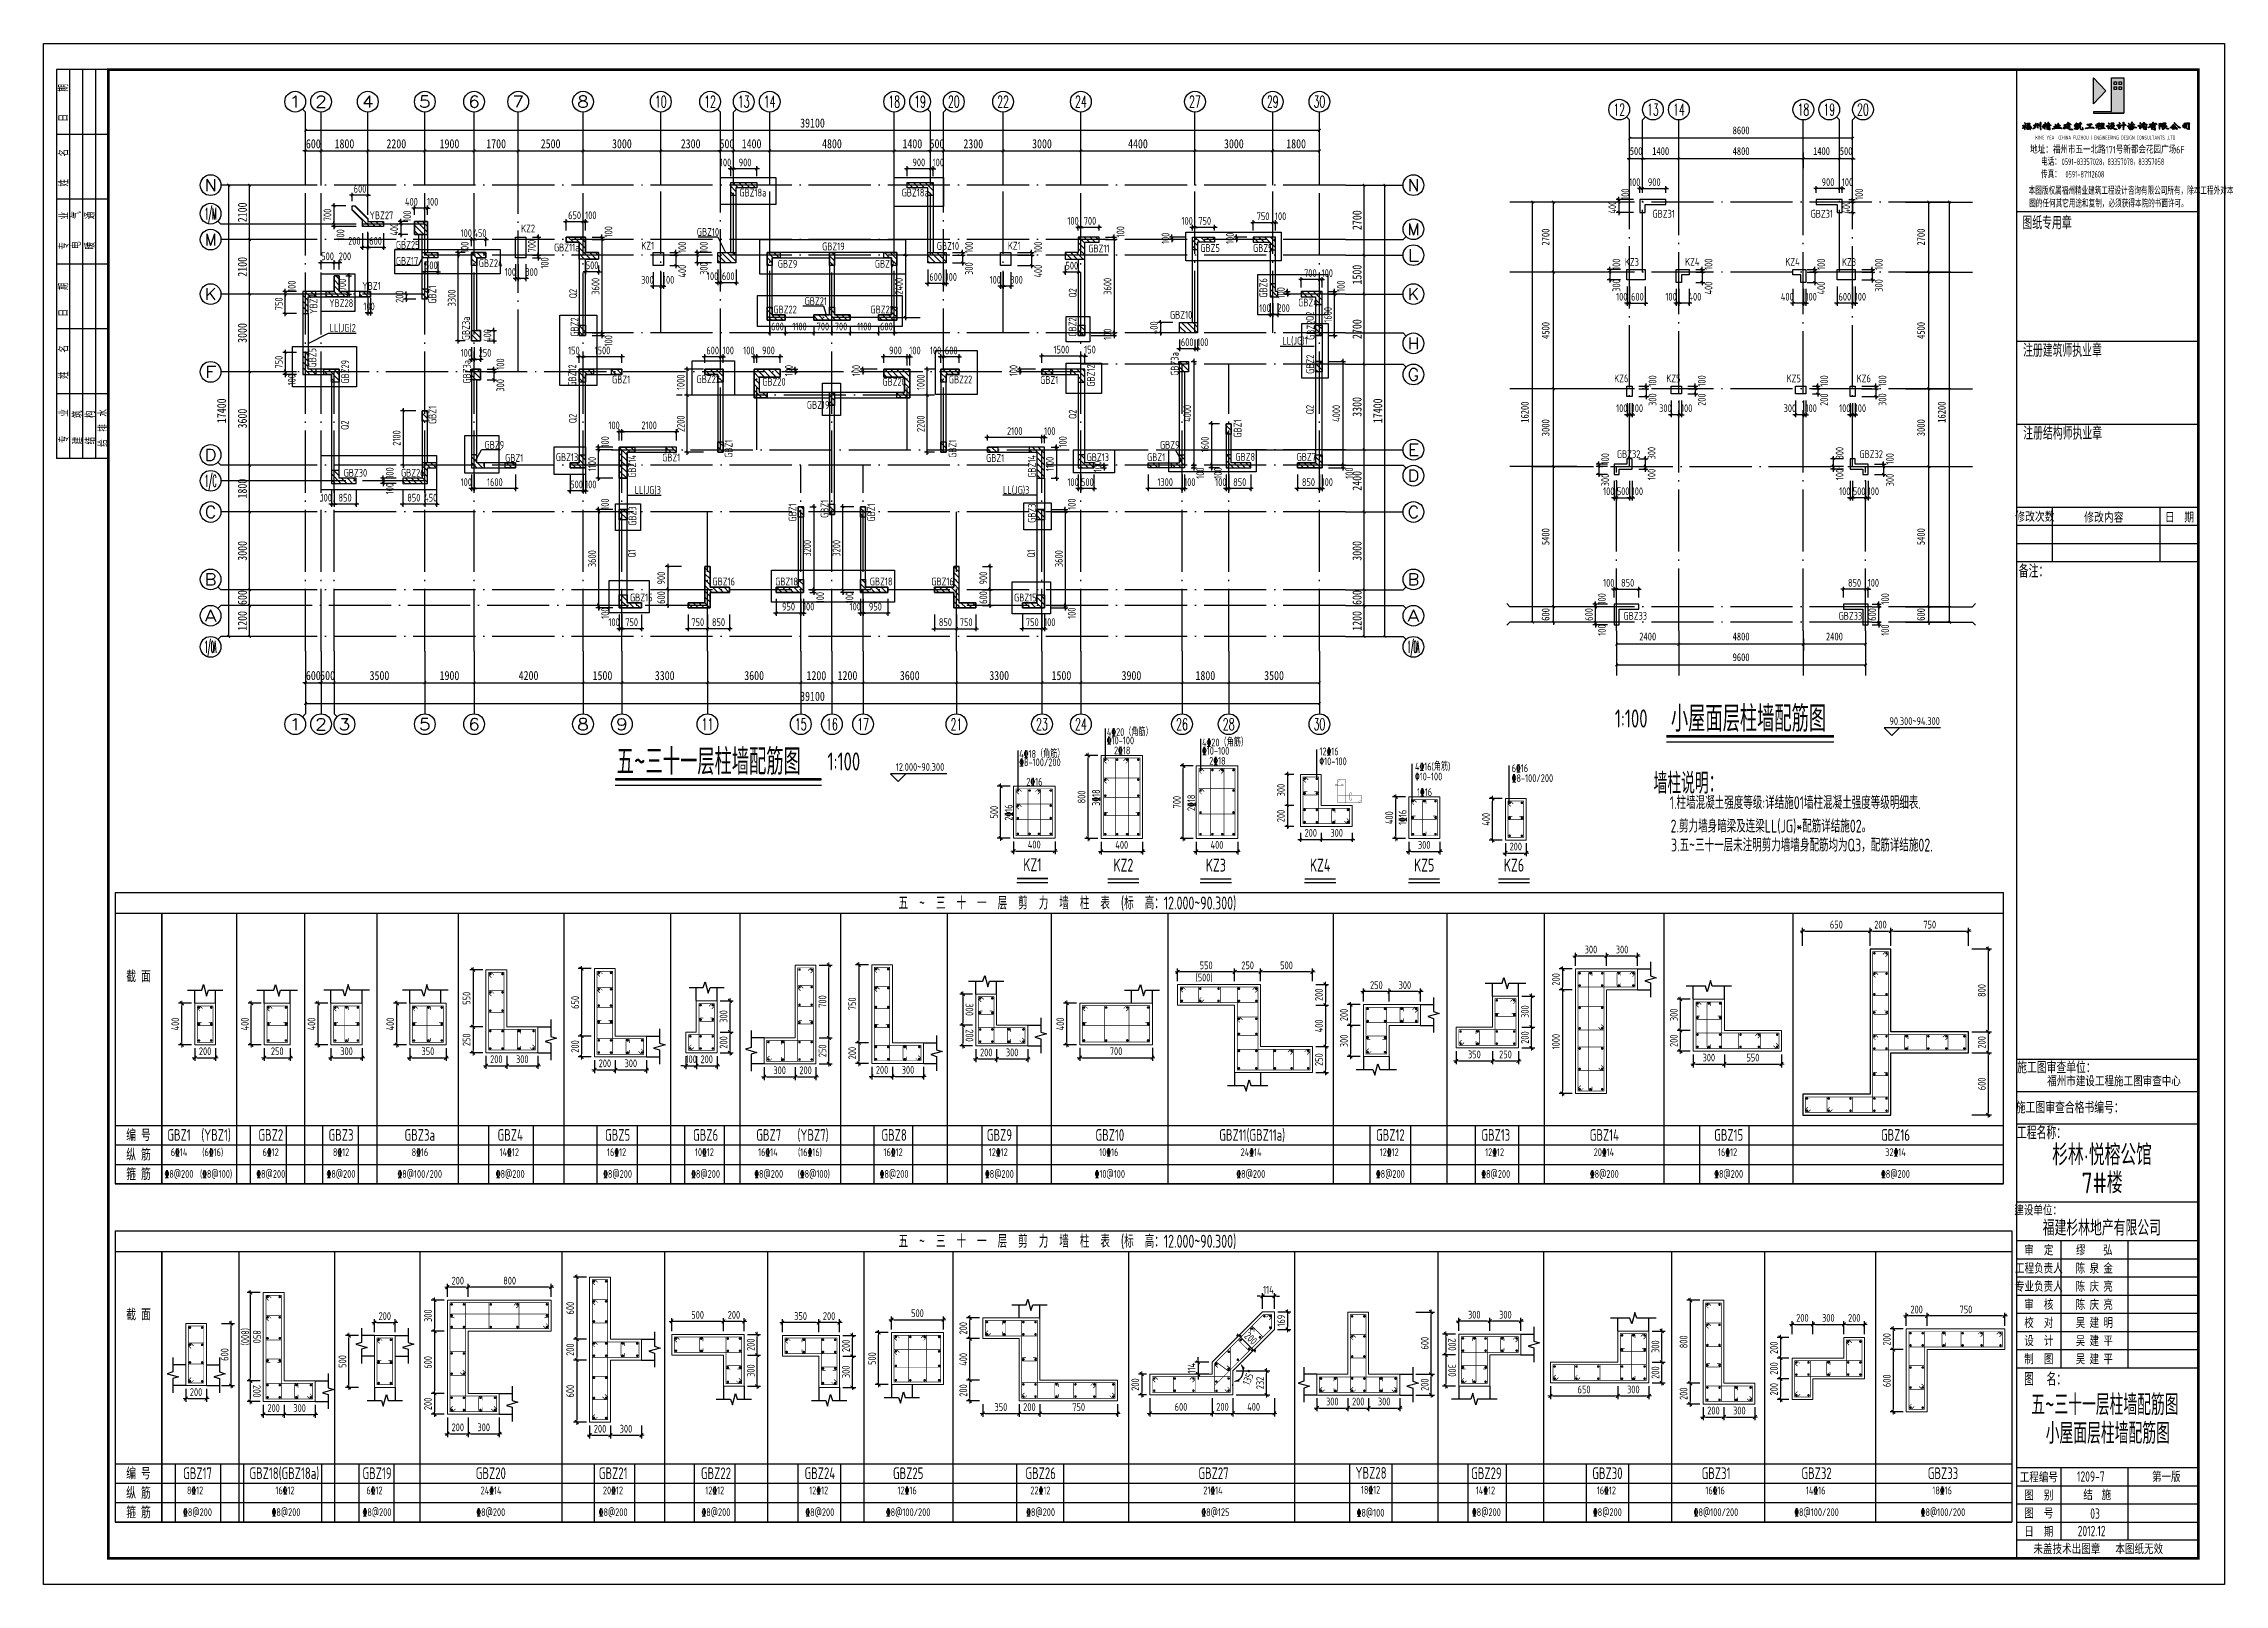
# Model space of a CAD drawing. Extents: x -144902 to 588294, y -160863 to 65494.
# Drawn here: x -20400 to 63700, y -160863 to -101463 of the extents above; entities that cross this region are included whole.
import ezdxf
from ezdxf.enums import TextEntityAlignment as Align

# ---------------------------------------------------------------- set-up
doc = ezdxf.new("R2010")
doc.units = 0
doc.header["$LTSCALE"] = 100
doc.linetypes.add('ACAD_ISO04W100', pattern=[30.5, 24, -3, 0.5, -3])
doc.layers.get('0').update_dxf_attribs({"linetype": 'CONTINUOUS'})
doc.layers.get('Defpoints').update_dxf_attribs({"linetype": 'CONTINUOUS'})
for name, color, linetype in [('1508', 2, 'CONTINUOUS'), ('AXIS', 3, 'CONTINUOUS'), ('AXIS_TEXT', 7, 'CONTINUOUS'), ('colu', 255, 'CONTINUOUS'), ('DIM', 3, 'CONTINUOUS'), ('DIM_ELEV', 3, 'CONTINUOUS'), ('DOTE', 253, 'ACAD_ISO04W100'), ('DQ', 7, 'CONTINUOUS'), ('hatch1', 253, 'CONTINUOUS'), ('Note', 7, 'CONTINUOUS'), ('PUB_TITLE', 4, 'CONTINUOUS'), ('TAB', 7, 'CONTINUOUS'), ('TEXT', 7, 'CONTINUOUS'), ('THIN', 7, 'CONTINUOUS'), ('tk', 7, 'CONTINUOUS'), ('tk图框', 7, 'CONTINUOUS'), ('剪力墙开洞', 170, 'CONTINUOUS'), ('剪力墙身标注', 7, 'CONTINUOUS'), ('柱', 2, 'CONTINUOUS'), ('砼墙', 3, 'CONTINUOUS'), ('门', 174, 'CONTINUOUS')]:
    doc.layers.add(name, color=color, linetype=linetype)
for name, color, linetype, lineweight in [('PUB_TEXT', 141, 'CONTINUOUS', 5), ('REIN', 6, 'CONTINUOUS', 18), ('Z-柱大样外框', 7, 'ByLayer', 18), ('Z-详图标注', 3, 'CONTINUOUS', 18)]:
    doc.layers.add(name, color=color, linetype=linetype, lineweight=lineweight)
doc.styles.add('_HZTXT', font='complex.shx', dxfattribs={"width": 0.7, "bigfont": 'tssdchn.shx'})
doc.styles.add('COMPLEX', font='COMPLEX')
doc.styles.add('DIM_FONT', font='SIMHEI.TTF', dxfattribs={"width": 0.8})
doc.styles.add('DX', font='tssdeng.shx', dxfattribs={"width": 0.7, "bigfont": 'tssdchn.shx'})
doc.styles.add('HZTXT', font='tssdeng.shx', dxfattribs={"width": 0.7, "bigfont": 'tssdchn.shx'})
doc.styles.add('HZTXT2', font='tssdeng.shx', dxfattribs={"width": 0.7, "bigfont": 'tssdchn.shx'})
doc.styles.get("Standard").update_dxf_attribs({"font": 'tssdeng.shx', "width": 0.7, "bigfont": 'tssdchn.shx'})
doc.styles.add('TCCAD_Dimension', font='Tssdeng.shx', dxfattribs={"width": 0.7, "bigfont": 'tssdchn.shx'})
doc.styles.add('TK', font='tssdeng.shx', dxfattribs={"width": 0.7, "bigfont": 'tssdchn.shx'})
doc.styles.add('TSSD_Dimension', font='Tssdeng.shx', dxfattribs={"width": 0.7, "bigfont": 'tssdchn.shx'})
doc.dimstyles.new('_TCH_ARCH&&100', dxfattribs={"dimtxt": 350, "dimasz": 100, "dimexe": 250, "dimexo": 300, "dimgap": 100, "dimtad": 1, "dimdec": 0, "dimzin": 0, "dimdsep": 46, "dimtxsty": 'DIM_FONT', "dimblk": 'ARCHTICK', "dimcen": 0.09, "dimclrt": 7, "dimazin": 2, "dimtfac": 1, "dimtdec": 0, "dimtix": 1, "dimtmove": 2, "dimatfit": 3, "dimfxl": 1, "dimtolj": 1, "dimtzin": 0, "dimarcsym": 0})
doc.dimstyles.new('DIMN', dxfattribs={"dimtxt": 300, "dimasz": 100, "dimexe": 250, "dimexo": 300, "dimgap": 150, "dimtad": 1, "dimdec": 0, "dimzin": 0, "dimdsep": 46, "dimtxsty": 'DIM_FONT', "dimblk": 'ARCHTICK', "dimcen": 0.09, "dimclrt": 7, "dimazin": 2, "dimtfac": 1, "dimtdec": 0, "dimtix": 1, "dimtmove": 2, "dimatfit": 3, "dimfxl": 1, "dimtolj": 1, "dimtzin": 0, "dimarcsym": 0})
doc.dimstyles.new('TCCAD_25_100', dxfattribs={"dimtxt": 300, "dimasz": 100, "dimexe": 125, "dimexo": 125, "dimgap": 100, "dimtad": 1, "dimdec": 0, "dimlfac": 0.25, "dimzin": 0, "dimdsep": 46, "dimtxsty": 'TCCAD_Dimension', "dimblk": '_TCDBK25_100', "dimcen": 0, "dimclrt": 7, "dimadec": 0, "dimazin": 0, "dimtfac": 1, "dimtdec": 0, "dimtix": 1, "dimtmove": 2, "dimatfit": 3, "dimfxl": 1, "dimtolj": 1, "dimtzin": 0, "dimarcsym": 0})
doc.dimstyles.new('TSAN_100_100', dxfattribs={"dimtxt": 300, "dimasz": 100, "dimexe": 100, "dimexo": 250, "dimgap": 100, "dimtad": 2, "dimzin": 0, "dimdsep": 46, "dimtxsty": 'TSSD_Dimension', "dimblk": 'CLOSEDBLANK', "dimcen": 0, "dimdle": 100, "dimclrt": 7, "dimadec": 0, "dimazin": 0, "dimtfac": 1, "dimtdec": 0, "dimtix": 1, "dimtmove": 2, "dimatfit": 3, "dimldrblk": 'CLOSEDBLANK', "dimfxl": 1, "dimtolj": 1, "dimtzin": 0, "dimarcsym": 0})
doc.dimstyles.new('TSSD_100_100', dxfattribs={"dimtxt": 300, "dimasz": 100, "dimexe": 100, "dimexo": 250, "dimgap": 100, "dimtad": 1, "dimdec": 0, "dimzin": 0, "dimdsep": 46, "dimtxsty": 'TSSD_Dimension', "dimblk": 'ARCHTICK', "dimcen": 0, "dimdle": 100, "dimclrt": 7, "dimadec": 0, "dimazin": 0, "dimtfac": 1, "dimtdec": 0, "dimtix": 1, "dimtmove": 2, "dimatfit": 3, "dimfxl": 1, "dimtolj": 1, "dimtzin": 0, "dimarcsym": 0})
doc.dimstyles.new('TSSD_25_100', dxfattribs={"dimtxt": 300, "dimasz": 100, "dimexe": 100, "dimexo": 250, "dimgap": 100, "dimtad": 1, "dimdec": 0, "dimlfac": 0.25, "dimzin": 0, "dimdsep": 46, "dimtxsty": 'TSSD_Dimension', "dimblk": 'ARCHTICK', "dimcen": 0, "dimdle": 100, "dimclrt": 7, "dimadec": 0, "dimazin": 0, "dimtfac": 1, "dimtdec": 0, "dimtix": 1, "dimtmove": 2, "dimatfit": 3, "dimfxl": 1, "dimtolj": 1, "dimtzin": 0, "dimarcsym": 0})
pattern_1 = [(135, (17084.77, -33305.15), (112.2532, 112.2532), [])]
pattern_2 = [(135, (17084.77, -34568.57), (112.2532, 112.2532), [])]
pattern_3 = [(135, (21338.43, -133923.24), (112.2532, 112.2532), [])]

msp = doc.modelspace()

# ---------------------------------------------------------------- texts
at = {"layer": 'Note', "color": 7, "width": 0.7}
for p in [(19082.051, -134591.64), (19082.051, -147631.819)]:
    msp.add_text('五  ~  三  十  一  层  剪  力  墙  柱  表  (标  高：12.000~90.300)', height=500, dxfattribs=at).set_placement(p, align=Align.MIDDLE)
at = {"layer": 'PUB_TEXT', "width": 0.705882}
for s, p in [('90.300~94.300', (50783.47, -127729.009)), ('12.000~90.300', (12464.523, -129499.688))]:
    msp.add_text(s, height=297.5, dxfattribs=at).set_placement(p)
at = {"layer": 'PUB_TITLE', "linetype": 'ByBlock', "width": 0.7}
msp.add_text('03', height=400, dxfattribs=at).set_placement((58528.081, -158332.983))
at = {"layer": 'TAB', "color": 100, "width": 0.7}
for s, height, p in [('GBZ1', 450, (-15177.97, -143537.746, 0)), ('(YBZ1)', 450, (-13749.162, -143537.746, 0)), ('GBZ2', 450, (-11637.769, -143537.746, 0)), ('GBZ3', 450, (-8929.85, -143537.746, 0)), ('GBZ3a', 450, (-5892.466, -143537.746, 0)), ('GBZ4', 450, (-2404.03, -143537.746, 0)), ('GBZ5', 450, (1735.943, -143537.746, 0)), ('GBZ6', 450, (5129.479, -143537.746, 0)), ('GBZ7', 450, (7564.411, -143537.746, 0)), ('(YBZ7)', 450, (9271.964, -143537.746, 0)), ('GBZ8', 450, (12399.529, -143537.746, 0)), ('GBZ9', 450, (16461.092, -143537.746, 0)), ('GBZ10', 450, (20719.443, -143537.746, 0)), ('GBZ11(GBZ11a)', 450, (26208.466, -143537.746, 0)), ('GBZ12', 450, (31537.089, -143537.746, 0)), ('GBZ13', 450, (35603.19, -143537.746, 0)), ('GBZ14', 450, (39789.037, -143537.746, 0)), ('GBZ15', 450, (44585.103, -143537.746, 0)), ('GBZ16', 450, (51016.524, -143537.746, 0)), ('GBZ17', 450, (-14462.595, -156577.925, 0)), ('GBZ18(GBZ18a)', 450, (-11116.893, -156577.925, 0)), ('GBZ19', 450, (-7540.823, -156577.925, 0)), ('GBZ20', 450, (-3152.986, -156577.925, 0)), ('GBZ21', 450, (1565.33, -156577.925, 0)), ('GBZ22', 450, (5529.59, -156577.925, 0)), ('GBZ24', 450, (9536.413, -156577.925, 0)), ('GBZ25', 450, (12942.537, -156577.925, 0)), ('GBZ26', 450, (18049.775, -156577.925, 0)), ('GBZ27', 450, (24717.014, -156577.925, 0)), ('GBZ29', 450, (35240.87, -156577.925, 0)), ('GBZ30', 450, (39907.654, -156577.925, 0)), ('GBZ31', 450, (44097.565, -156577.925, 0)), ('GBZ32', 450, (47973.196, -156577.925, 0)), ('GBZ33', 450, (52849.244, -156577.925, 0)), ('%%1328@100/200', 300, (44095.984, -158080.81, 0)), ('%%1328@100/200', 300, (47973.196, -158080.81, 0)), ('%%1328@100/200', 300, (52849.244, -158080.81, 0))]:
    msp.add_text(s, height=height, dxfattribs=at).set_placement(p, align=Align.MIDDLE_CENTER)
at = {"layer": 'TAB', "color": 7, "width": 0.7}
for s, p in [('6%%13214', (-15497.009, -144440.631, 0)), ('(6%%13216)', (-14283.298, -144440.631, 0)), ('6%%13212', (-11956.807, -144440.631, 0)), ('8%%13212', (-9244.85, -144440.631, 0)), ('8%%13216', (-6207.466, -144440.631, 0)), ('14%%13212', (-2815.953, -144440.631, 0)), ('16%%13212', (1324.02, -144440.631, 0)), ('10%%13212', (4717.555, -144440.631, 0)), ('16%%13214', (7152.488, -144440.631, 0)), ('(16%%13216)', (8690.592, -144440.631, 0)), ('16%%13212', (11987.606, -144440.631, 0)), ('12%%13212', (16049.169, -144440.631, 0)), ('10%%13216', (20307.52, -144440.631, 0)), ('24%%13214', (25761.107, -144440.631, 0)), ('12%%13212', (31125.166, -144440.631, 0)), ('12%%13212', (35191.266, -144440.631, 0)), ('20%%13214', (39377.114, -144440.631, 0)), ('16%%13212', (44169.141, -144440.631, 0)), ('32%%13214', (50620.755, -144440.631, 0)), ('8%%13212', (-14874.518, -157480.81, 0)), ('16%%13212', (-11461.225, -157480.81, 0)), ('6%%13212', (-7952.746, -157480.81, 0)), ('24%%13214', (-3548.755, -157480.81, 0)), ('20%%13212', (1169.56, -157480.81, 0)), ('12%%13212', (5117.667, -157480.81, 0)), ('12%%13212', (9124.49, -157480.81, 0)), ('12%%13216', (12530.614, -157480.81, 0)), ('22%%13212', (17654.005, -157480.81, 0)), ('21%%13214', (24321.244, -157480.81, 0)), ('18%%13212', (30398.551, -157456.535, 0)), ('14%%13212', (34828.947, -157480.81, 0)), ('16%%13212', (39495.731, -157480.81, 0))]:
    msp.add_text(s, height=300, dxfattribs=at).set_placement(p, align=Align.BOTTOM_LEFT)
for s, p in [('%%1328@200', (-15177.97, -145040.631, 0)), ('(%%1328@100)', (-13749.162, -145040.631, 0)), ('%%1328@200', (-11637.769, -145040.631, 0)), ('%%1328@100/200', (-5892.466, -145040.631, 0)), ('%%1328@200', (-2404.03, -145040.631, 0)), ('%%1328@200', (1735.943, -145040.631, 0)), ('%%1328@200', (5129.479, -145040.631, 0)), ('%%1328@200', (7564.411, -145040.631, 0)), ('(%%1328@100)', (9301.864, -145040.631, 0)), ('%%1328@200', (12399.529, -145040.631, 0)), ('%%1328@200', (16461.092, -145040.631, 0)), ('%%13210@100', (20719.443, -145040.631, 0)), ('%%1328@200', (26156.876, -145040.631, 0)), ('%%1328@200', (31537.089, -145040.631, 0)), ('%%1328@200', (35603.19, -145040.631, 0)), ('%%1328@200', (39789.037, -145040.631, 0)), ('%%1328@200', (44585.103, -145040.631, 0)), ('%%1328@200', (51016.524, -145040.631, 0)), ('%%1328@200', (-14462.595, -158080.81, 0)), ('%%1328@200', (-11049.302, -158080.81, 0)), ('%%1328@200', (-7540.823, -158080.81, 0)), ('%%1328@200', (-3152.986, -158080.81, 0)), ('%%1328@200', (1565.33, -158080.81, 0)), ('%%1328@200', (5529.59, -158080.81, 0)), ('%%1328@200', (9536.413, -158080.81, 0)), ('%%1328@100/200', (12942.537, -158080.81, 0)), ('%%1328@200', (18049.775, -158080.81, 0)), (' %%1328@125', (24717.014, -158080.81, 0)), ('%%1328@100', (30772.683, -158101.569, 0)), ('%%1328@200', (35240.87, -158080.81, 0)), ('%%1328@200', (39907.654, -158080.81, 0))]:
    msp.add_text(s, height=300, dxfattribs=at).set_placement(p, align=Align.MIDDLE_CENTER)
at = {"layer": 'TAB', "color": 1, "width": 0.7}
msp.add_text('%%1328@200', height=300, dxfattribs=at).set_placement((-8929.85, -145040.631, 0), align=Align.MIDDLE_CENTER)
at = {"layer": 'TAB', "width": 0.7}
msp.add_text('YBZ28', height=450, dxfattribs=at).set_placement((30791.74, -156562.7, 0), align=Align.MIDDLE_CENTER)
at = {"layer": 'TAB', "color": 100, "width": 0.7}
for s, p in [('16%%13216', (43684.061, -157480.81, 0)), ('14%%13216', (47561.273, -157480.81, 0)), ('18%%13216', (52437.321, -157480.81, 0))]:
    msp.add_text(s, height=300, dxfattribs=at).set_placement(p, align=Align.BOTTOM_LEFT)
at = {"layer": 'TEXT', "color": 100, "width": 0.7}
for s, p in [('GBZ18a', (6433.937, -107356.668, 0)), ('GBZ18a', (12692.224, -107356.668, 0)), ('YBZ27', (-7833.287, -108232.04, 0)), ('KZ2', (-1985.42, -108737.552, 0)), ('GBZ31', (41646.138, -108170.879)), ('GBZ31', (47743.877, -108170.879)), ('GBZ25', (-6814.184, -109374.166, 0)), ('GBZ11a', (-717.667, -109471.466, 0)), ('KZ1', (2650.627, -109403.415, 0)), ('GBZ10', (4791.799, -108874.874, 0)), ('GBZ19', (9624.375, -109429.745, 0)), ('GBZ10', (14045.255, -109413.795, 0)), ('KZ1', (16786.57, -109403.415, 0)), ('GBZ11', (19888.302, -109511.625, 0)), ('GBZ5', (24209.702, -109491.568, 0)), ('GBZ5', (26241.624, -109491.568, 0)), ('GBZ17', (-6814.184, -109991.616, 0)), ('GBZ24', (-3616.88, -110079.364, 0)), ('GBZ9', (7914.121, -110101.517, 0)), ('GBZ9', (11657.576, -110101.517, 0)), ('KZ3', (40580.487, -110033.051)), ('KZ4', (42904.089, -110025.207)), ('KZ4', (46768.618, -110025.207)), ('KZ3', (48954.404, -110033.051)), ('YBZ28', (-9388.255, -111615.376, 0)), ('GBZ22', (7744.505, -111864.758, 0)), ('GBZ21', (8950.882, -111538.755, 0)), ('GBZ22', (11487.96, -111864.758, 0)), ('GBZ10', (23038.225, -112071.265, 0)), ('GBZ4', (27983.547, -111591.568, 0)), ('GBZ1', (1522.057, -114561.006, 0)), ('GBZ22', (4781.931, -114551.926, 0)), ('GBZ20', (7313.628, -114648.434, 0)), ('GBZ20', (11948.843, -114648.434, 0)), ('GBZ22', (14511.491, -114561.006, 0)), ('GBZ1', (18033.394, -114580.291, 0)), ('KZ6', (40168.351, -114518.937)), ('KZ5', (42177.012, -114518.937)), ('KZ5', (46818.514, -114518.937)), ('KZ6', (49520.51, -114518.937)), ('GBZ19', (9034.962, -115542.847, 0)), ('GBZ9', (-3393.292, -117082.54, 0)), ('GBZ9', (22652.892, -117082.54, 0)), ('GBZ1', (-2600.322, -117586.015, 0)), ('GBZ13', (-645.994, -117558.454, 0)), ('GBZ1', (3455.355, -117567.649, 0)), ('GBZ1', (15948.223, -117589.111, 0)), ('GBZ13', (19823.354, -117558.454, 0)), ('GBZ1', (22155.088, -117558.454, 0)), ('GBZ8', (25561.373, -117544.928, 0)), ('GBZ7', (27922.277, -117544.928, 0)), ('GBZ32', (40273.612, -117437.716)), ('GBZ32', (49627.822, -117437.716)), ('GBZ30', (-8827.564, -118158.528, 0)), ('GBZ26', (-6616.974, -118156.424, 0)), ('GBZ15', (2213.27, -122967.635, 0)), ('GBZ16', (5394.748, -122348.875, 0)), ('GBZ18', (7814.035, -122348.875, 0)), ('GBZ18', (11461.883, -122348.875, 0)), ('GBZ16', (13835.501, -122348.875, 0)), ('GBZ15', (17025.197, -122967.635, 0)), ('GBZ33', (40526.024, -123673.712)), ('GBZ33', (48823.607, -123673.712))]:
    msp.add_text(s, height=300, dxfattribs=at).set_placement(p)
at = {"layer": 'TEXT', "color": 200, "width": 0.7}
msp.add_text('YBZ1', height=300, dxfattribs=at).set_placement((-8110.313, -110955.801, 0))
at = {"layer": 'TEXT', "color": 100, "width": 0.7}
for s, p in [('GBZ1', (-5259.2, -111487.241, 0)), ('GBZ6', (26789.402, -111256.399, 0)), ('YBZ7', (-9844.275, -111884.211, 0)), ('GBZ3a', (-3961.841, -112894.247, 0)), ('GBZ2', (226.485, -112758.441, 0)), ('GBZ2', (19429.596, -112758.441, 0)), ('GBZ2', (28613.091, -112883.717, 0)), ('GBZ5', (-9886.294, -113947.816, 0)), ('GBZ3a', (23369.29, -114268.436, 0)), ('GBZ29', (-8619.717, -114568.267, 0)), ('GBZ3a', (-3930.71, -114568.436, 0)), ('GBZ12', (138.865, -114686.646, 0)), ('GBZ12', (20137.593, -114686.646, 0)), ('GBZ2', (28596.195, -114192.582, 0)), ('GBZ1', (-5254.194, -116127.005, 0)), ('GBZ1', (6166.787, -117430.39, 0)), ('GBZ1', (14804.986, -117430.39, 0)), ('GBZ1', (25796.727, -116651.502, 0)), ('GBZ14', (2446.011, -118198.913, 0)), ('GBZ14', (17860.389, -118198.913, 0)), ('GBZ1', (8633.966, -119887.416, 0)), ('GBZ1', (9867.153, -119745.794, 0)), ('GBZ1', (11668.351, -119887.416, 0)), ('GBZ3', (17860.389, -119937.185, 0)), ('GBZ3', (2456.229, -120046.965, 0))]:
    msp.add_text(s, height=300, rotation=90, dxfattribs=at).set_placement(p)
at = {"layer": 'TEXT', "width": 0.7}
for s, height, p in [('小屋面层柱墙配筋图', 1000, (42355.426, -127990.112, -1140.819)), ('1:100', 700, (40194.951, -127830.604)), ('五~三十一层柱墙配筋图', 1000, (1695.458, -129646.876, -1140.819)), ('1:100', 700, (9830.367, -129487.368)), ('墙柱说明：', 800, (41685.778, -130377.137)), ('2.剪力墙身暗梁及连梁LL(JG)*配筋详结施02。', 500, (42342.437, -131877.177)), ('3.五~三十一层未注明剪力墙墙身配筋均为Q3，配筋详结施02.', 500, (42359.11, -132609.56))]:
    msp.add_text(s, height=height, dxfattribs=at).set_placement(p)
for s, height, p in [('1.柱墙混凝土强度等级:详结施01墙柱混凝土强度等级明细表.', 500, (42308.893, -131124.962)), ('五~三十一层柱墙配筋图', 800, (56248.255, -154579.111)), ('小屋面层柱墙配筋图', 800, (56809.785, -155679.922))]:
    msp.add_text(s, height=height, dxfattribs=at).set_placement(p, align=Align.BOTTOM_LEFT)
at = {"layer": 'TEXT', "color": 7, "width": 0.7}
for s, p in [('截 面', (-16740.345, -137422.814)), ('编 号', (-16740.345, -143546.4, 0)), ('纵 筋', (-16740.345, -144298.171, 0)), ('箍 筋', (-16740.345, -145048.171, 0)), ('截 面', (-16740.345, -150462.993, 0)), ('编 号', (-16740.345, -156586.579, 0)), ('纵 筋', (-16740.345, -157338.35, 0)), ('箍 筋', (-16740.345, -158088.35, 0))]:
    msp.add_text(s, height=450, dxfattribs=at).set_placement(p, align=Align.MIDDLE_CENTER)
at = {"layer": 'Z-详图标注', "color": 7, "style": 'TCCAD_Dimension', "width": 0.7}
msp.add_text('(500)', height=300, dxfattribs=at).set_placement((24019.775, -137613.849))
msp.add_text('(800)', height=300, rotation=270.00040981, dxfattribs=at).set_placement((-12782.486, -150978.283))
at = {"layer": '剪力墙开洞', "width": 0.7}
for s, p in [('LL(JG)2', (-9369.623, -112569.614, 0)), ('LL(JG)1', (27372.782, -113065.683, 0)), ('LL(JG)3', (2392.632, -118819.711, 0)), ('LL(JG)3', (16600.94, -118819.711, 0))]:
    msp.add_text(s, height=300, dxfattribs=at).set_placement(p)
at = {"layer": '剪力墙身标注', "color": 3, "width": 0.7}
for s, p in [('Q2', (167.216, -111282.514, 0)), ('Q2', (19434.493, -111256.044, 0)), ('Q2', (28584.493, -112156.184, 0)), ('Q2', (-8634.11, -116353.428, 0)), ('Q2', (157.646, -116096.714, 0)), ('Q2', (19434.493, -115932.099, 0)), ('Q2', (28584.493, -115753.058, 0)), ('Q1', (2433.953, -121281.478, 0)), ('Q1', (17834.493, -121281.478, 0))]:
    msp.add_text(s, height=300, rotation=90, dxfattribs=at).set_placement(p)
at = {"layer": '柱', "width": 0.7}
for s, p in [('4%%13220（角筋）', (20602.917, -127855.623)), ('4%%13218（角筋）', (17225.183, -128698.902)), ('%%13210-100 ', (20602.917, -128176.506)), ('4%%13220（角筋）', (24275.587, -128255.623)), ('%%13210-100 ', (24275.587, -128576.506)), ('%%1328-100/200', (17225.183, -129019.785))]:
    msp.add_text(s, height=300, dxfattribs=at).set_placement(p, align=Align.TOP_LEFT)
for s, p in [('2%%13218', (20879.331, -128862.034)), ('12%%13216 ', (28801.32, -128897.772)), ('2%%13218', (24552.001, -129262.034)), ('%%13010-100 ', (28801.32, -129282.3)), ('4\x8416(角筋)', (32486.899, -129484.335)), ('6%%13216 ', (36216.162, -129547.16)), ('2%%13216', (17498.988, -130071.949)), ('%%13010-100 ', (32486.899, -129868.863)), ('%%1328-100/200', (36216.162, -129931.688))]:
    msp.add_text(s, height=300, dxfattribs=at).set_placement(p)
for s, p in [('3%%13218', (20335.68, -130848.128)), ('2%%13216', (16966.756, -131418.314)), ('2%%13218', (24008.35, -131048.128))]:
    msp.add_text(s, height=300, rotation=90, dxfattribs=at).set_placement(p)
msp.add_text('1\x8416', height=300, dxfattribs=at).set_placement((32855.028, -130318.842), align=Align.MIDDLE)
msp.add_text('1\x8416', height=300, rotation=90, dxfattribs=at).set_placement((32008.524, -131292.199), align=Align.MIDDLE)
for s, p in [('KZ1', (17733.236, -133517.119)), ('KZ2', (21239.76, -133533.832)), ('KZ3', (24807.254, -133533.832)), ('KZ4', (28829.648, -133533.832)), ('KZ5', (32840.634, -133533.832)), ('KZ6', (36303.678, -133533.832))]:
    msp.add_text(s, height=500, dxfattribs=at).set_placement(p, align=Align.BOTTOM_CENTER)

# ---------------------------------------------------------------- blocks, each defined once
blk = doc.blocks.new('A$C00BC0004')
at = {"layer": 'tk图框'}
h = blk.add_hatch(color=2, dxfattribs=at)
h.paths.add_polyline_path([(-3355, -1611), (-4050, -1611), (-4051, -1676), (-3355, -1676), (-2875, -1676), (-2875, -314), (-3355, -314)])
h.paths.add_polyline_path([(-3263, -769), (-3263, -669), (-3163, -669), (-3163, -769)], flags=16)
h.paths.add_polyline_path([(-3068, -769), (-3068, -669), (-2968, -669), (-2968, -769)], flags=16)
h.paths.add_polyline_path([(-3263, -573), (-3263, -473), (-3163, -473), (-3163, -573)], flags=16)
h.paths.add_polyline_path([(-3068, -573), (-3068, -473), (-2968, -473), (-2968, -573)], flags=16)
h.paths.add_polyline_path([(-3576, -817), (-4051, -319), (-4050, -1315)])
at = {"layer": 'DQ', "color": 2}
for p, q in [((-6796, -2267), (-6774, -2245)), ((-6794, -2269), (-6657, -2133)), ((-6791, -2271), (-6652, -2133)), ((-6787, -2272), (-6648, -2133)), ((-6783, -2160), (-6773, -2150)), ((-6783, -2156), (-6778, -2151)), ((-6782, -2272), (-6645, -2135)), ((-6782, -2164), (-6769, -2150)), ((-6781, -2167), (-6764, -2150)), ((-6780, -2171), (-6759, -2150)), ((-6779, -2174), (-6754, -2149)), ((-6778, -2178), (-6749, -2149)), ((-6777, -2181), (-6744, -2148)), ((-6775, -2184), (-6739, -2148)), ((-6774, -2187), (-6734, -2147)), ((-6774, -2267), (-6677, -2171)), ((-6772, -2189), (-6729, -2146)), ((-6768, -2190), (-6723, -2145)), ((-6761, -2187), (-6718, -2145)), ((-6760, -2258), (-6676, -2174)), ((-6753, -2184), (-6713, -2144)), ((-6747, -2182), (-6707, -2142)), ((-6745, -2248), (-6673, -2176)), ((-6743, -2214), (-6662, -2133)), ((-6742, -2181), (-6701, -2141)), ((-6736, -2181), (-6695, -2140)), ((-6732, -2181), (-6689, -2138)), ((-6729, -2196), (-6667, -2134)), ((-6727, -2181), (-6683, -2136)), ((-6727, -2235), (-6670, -2177)), ((-6724, -2182), (-6677, -2135)), ((-6723, -2185), (-6672, -2134)), ((-6714, -2226), (-6667, -2179)), ((-6713, -2229), (-6665, -2181)), ((-6713, -2305), (-6686, -2279)), ((-6712, -2232), (-6662, -2183)), ((-6712, -2309), (-6686, -2283)), ((-6711, -2236), (-6683, -2209)), ((-6711, -2240), (-6684, -2213)), ((-6711, -2276), (-6686, -2252)), ((-6711, -2281), (-6687, -2257)), ((-6711, -2286), (-6687, -2261)), ((-6711, -2290), (-6687, -2266)), ((-6711, -2295), (-6687, -2271)), ((-6711, -2300), (-6687, -2275)), ((-6710, -2244), (-6684, -2218)), ((-6710, -2249), (-6684, -2223)), ((-6710, -2253), (-6685, -2228)), ((-6710, -2257), (-6685, -2233)), ((-6710, -2262), (-6685, -2237)), ((-6710, -2267), (-6686, -2242)), ((-6710, -2271), (-6686, -2247)), ((-6710, -2312), (-6685, -2287)), ((-6707, -2313), (-6685, -2291)), ((-6702, -2065), (-6681, -2044)), ((-6702, -2070), (-6678, -2046)), ((-6702, -2074), (-6677, -2049)), ((-6702, -2313), (-6685, -2295)), ((-6701, -2060), (-6684, -2043)), ((-6701, -2078), (-6675, -2053)), ((-6700, -2082), (-6674, -2055)), ((-6699, -2085), (-6672, -2058)), ((-6698, -2052), (-6690, -2045)), ((-6698, -2088), (-6670, -2060)), ((-6696, -2311), (-6685, -2300)), ((-6695, -2090), (-6668, -2063)), ((-6692, -2092), (-6665, -2065)), ((-6689, -2093), (-6663, -2067)), ((-6685, -2093), (-6661, -2069)), ((-6681, -2094), (-6658, -2071)), ((-6679, -2204), (-6659, -2185)), ((-6678, -2095), (-6656, -2074)), ((-6674, -2096), (-6654, -2076)), ((-6674, -2204), (-6657, -2187)), ((-6670, -2096), (-6653, -2079)), ((-6670, -2204), (-6655, -2190)), ((-6666, -2097), (-6652, -2083)), ((-6665, -2204), (-6655, -2194)), ((-6664, -2158), (-6644, -2138)), ((-6661, -2097), (-6651, -2087)), ((-6657, -2155), (-6644, -2142)), ((-6650, -2153), (-6644, -2147)), ((-6647, -2226), (-6634, -2213)), ((-6647, -2230), (-6629, -2213)), ((-6646, -2234), (-6624, -2212)), ((-6646, -2221), (-6640, -2215)), ((-6645, -2238), (-6618, -2211)), ((-6644, -2241), (-6612, -2209)), ((-6643, -2245), (-6607, -2208)), ((-6642, -2248), (-6601, -2207)), ((-6641, -2251), (-6595, -2205)), ((-6639, -2254), (-6588, -2204)), ((-6638, -2257), (-6616, -2236)), ((-6636, -2260), (-6616, -2240)), ((-6635, -2263), (-6616, -2244)), ((-6633, -2266), (-6615, -2248)), ((-6632, -2269), (-6614, -2252)), ((-6630, -2272), (-6613, -2255)), ((-6628, -2275), (-6612, -2258)), ((-6626, -2277), (-6611, -2262)), ((-6625, -2280), (-6609, -2265)), ((-6623, -2283), (-6608, -2268)), ((-6621, -2285), (-6607, -2271)), ((-6619, -2144), (-6601, -2126)), ((-6619, -2140), (-6606, -2127)), ((-6619, -2288), (-6605, -2274)), ((-6618, -2147), (-6595, -2125)), ((-6617, -2290), (-6604, -2277)), ((-6616, -2151), (-6590, -2124)), ((-6615, -2077), (-6610, -2072)), ((-6615, -2082), (-6605, -2072)), ((-6615, -2086), (-6601, -2072)), ((-6615, -2154), (-6584, -2123)), ((-6615, -2293), (-6602, -2280)), ((-6614, -2090), (-6597, -2072)), ((-6614, -2157), (-6578, -2121)), ((-6613, -2094), (-6592, -2072)), ((-6613, -2295), (-6599, -2282)), ((-6612, -2097), (-6588, -2072)), ((-6612, -2160), (-6572, -2120)), ((-6611, -2100), (-6583, -2072)), ((-6611, -2163), (-6567, -2119)), ((-6610, -2103), (-6578, -2072)), ((-6610, -2297), (-6595, -2282)), ((-6609, -2166), (-6561, -2118)), ((-6608, -2106), (-6574, -2072)), ((-6608, -2299), (-6590, -2281)), ((-6607, -2168), (-6556, -2117)), ((-6606, -2109), (-6569, -2072)), ((-6606, -2302), (-6585, -2281)), ((-6605, -2171), (-6582, -2148)), ((-6605, -2225), (-6582, -2202)), ((-6604, -2174), (-6583, -2153)), ((-6603, -2110), (-6564, -2071)), ((-6603, -2304), (-6579, -2279)), ((-6602, -2176), (-6582, -2156)), ((-6601, -2305), (-6522, -2226)), ((-6601, -2248), (-6591, -2237)), ((-6600, -2179), (-6579, -2158)), ((-6600, -2242), (-6599, -2241)), ((-6599, -2250), (-6585, -2236)), ((-6598, -2222), (-6576, -2200)), ((-6597, -2181), (-6575, -2159)), ((-6597, -2306), (-6517, -2227)), ((-6597, -2253), (-6581, -2236)), ((-6596, -2108), (-6559, -2071)), ((-6595, -2183), (-6571, -2159)), ((-6595, -2255), (-6576, -2236)), ((-6593, -2186), (-6566, -2159)), ((-6593, -2257), (-6528, -2192)), ((-6591, -2107), (-6554, -2070)), ((-6591, -2220), (-6570, -2199)), ((-6590, -2187), (-6561, -2158)), ((-6590, -2259), (-6523, -2192)), ((-6590, -2304), (-6513, -2227)), ((-6588, -2261), (-6518, -2191)), ((-6587, -2189), (-6556, -2157)), ((-6586, -2107), (-6549, -2070)), ((-6585, -2263), (-6513, -2191)), ((-6585, -2218), (-6565, -2198)), ((-6583, -2189), (-6550, -2156)), ((-6583, -2301), (-6509, -2228)), ((-6582, -2264), (-6509, -2191)), ((-6581, -2106), (-6544, -2069)), ((-6580, -2217), (-6559, -2196)), ((-6578, -2189), (-6544, -2154)), ((-6577, -2106), (-6539, -2069)), ((-6577, -2143), (-6551, -2116)), ((-6577, -2264), (-6530, -2217)), ((-6577, -2300), (-6506, -2229)), ((-6575, -2217), (-6553, -2195)), ((-6574, -2274), (-6526, -2226)), ((-6573, -2265), (-6531, -2222)), ((-6573, -2269), (-6529, -2225)), ((-6572, -2106), (-6534, -2068)), ((-6572, -2187), (-6535, -2150)), ((-6572, -2219), (-6548, -2194)), ((-6571, -2141), (-6546, -2116)), ((-6571, -2222), (-6543, -2194)), ((-6571, -2299), (-6534, -2261)), ((-6570, -2230), (-6532, -2192)), ((-6570, -2226), (-6537, -2193)), ((-6567, -2106), (-6529, -2068)), ((-6566, -2185), (-6500, -2120)), ((-6566, -2298), (-6534, -2266)), ((-6564, -2138), (-6541, -2115)), ((-6563, -2106), (-6524, -2067)), ((-6560, -2184), (-6497, -2121)), ((-6560, -2297), (-6533, -2270)), ((-6558, -2106), (-6519, -2066)), ((-6556, -2135), (-6536, -2115)), ((-6555, -2296), (-6531, -2272)), ((-6554, -2106), (-6514, -2066)), ((-6554, -2183), (-6494, -2123)), ((-6550, -2295), (-6528, -2273)), ((-6549, -2182), (-6492, -2125)), ((-6548, -2105), (-6509, -2065)), ((-6548, -2132), (-6531, -2115)), ((-6544, -2294), (-6524, -2274)), ((-6543, -2104), (-6504, -2065)), ((-6543, -2181), (-6489, -2126)), ((-6542, -2131), (-6527, -2115)), ((-6539, -2293), (-6521, -2275)), ((-6538, -2131), (-6522, -2115)), ((-6538, -2180), (-6486, -2128)), ((-6536, -2102), (-6499, -2064)), ((-6535, -2132), (-6518, -2115)), ((-6534, -2180), (-6483, -2130)), ((-6534, -2293), (-6518, -2277)), ((-6531, -2133), (-6514, -2116)), ((-6530, -2100), (-6494, -2064)), ((-6530, -2293), (-6518, -2281)), ((-6529, -2135), (-6511, -2117)), ((-6529, -2144), (-6504, -2119)), ((-6529, -2180), (-6481, -2132)), ((-6528, -2139), (-6507, -2118)), ((-6527, -2254), (-6503, -2230)), ((-6526, -2294), (-6517, -2285)), ((-6525, -2180), (-6479, -2135)), ((-6523, -2098), (-6490, -2065)), ((-6523, -2296), (-6515, -2287)), ((-6521, -2252), (-6501, -2233)), ((-6521, -2298), (-6512, -2289)), ((-6520, -2180), (-6512, -2171)), ((-6520, -2207), (-6505, -2192)), ((-6518, -2300), (-6508, -2289)), ((-6517, -2096), (-6487, -2067)), ((-6516, -2302), (-6504, -2289)), ((-6515, -2206), (-6500, -2192)), ((-6514, -2251), (-6500, -2237)), ((-6513, -2303), (-6436, -2226)), ((-6511, -2305), (-6439, -2234)), ((-6510, -2094), (-6485, -2069)), ((-6510, -2206), (-6496, -2192)), ((-6508, -2307), (-6442, -2241)), ((-6507, -2248), (-6501, -2242)), ((-6506, -2206), (-6492, -2192)), ((-6505, -2308), (-6445, -2248)), ((-6503, -2091), (-6484, -2072)), ((-6502, -2207), (-6488, -2193)), ((-6502, -2310), (-6448, -2256)), ((-6499, -2311), (-6452, -2264)), ((-6498, -2207), (-6484, -2193)), ((-6496, -2089), (-6484, -2077)), ((-6496, -2313), (-6456, -2273)), ((-6495, -2281), (-6434, -2220)), ((-6494, -2208), (-6480, -2194)), ((-6493, -2314), (-6461, -2283)), ((-6491, -2209), (-6476, -2194)), ((-6490, -2271), (-6432, -2213)), ((-6489, -2315), (-6473, -2299)), ((-6488, -2085), (-6485, -2082)), ((-6488, -2211), (-6472, -2195)), ((-6487, -2264), (-6433, -2209)), ((-6485, -2213), (-6469, -2196)), ((-6485, -2257), (-6435, -2207)), ((-6485, -2315), (-6481, -2312)), ((-6483, -2215), (-6465, -2197)), ((-6483, -2250), (-6438, -2206)), ((-6481, -2217), (-6461, -2198)), ((-6481, -2244), (-6441, -2204)), ((-6480, -2221), (-6458, -2199)), ((-6480, -2239), (-6444, -2203)), ((-6479, -2224), (-6454, -2200)), ((-6479, -2229), (-6451, -2201)), ((-6479, -2234), (-6448, -2202)), ((-6396, -2276), (-6392, -2272)), ((-6394, -2278), (-6383, -2267)), ((-6390, -2279), (-6366, -2255)), ((-6386, -2280), (-6353, -2247)), ((-6382, -2280), (-6341, -2238)), ((-6377, -2279), (-6262, -2165)), ((-6372, -2279), (-6264, -2171)), ((-6369, -2164), (-6358, -2153)), ((-6368, -2167), (-6348, -2147)), ((-6367, -2278), (-6268, -2179)), ((-6365, -2169), (-6338, -2142)), ((-6363, -2171), (-6330, -2138)), ((-6361, -2277), (-6273, -2189)), ((-6360, -2173), (-6322, -2134)), ((-6358, -2175), (-6316, -2133)), ((-6355, -2176), (-6312, -2133)), ((-6355, -2275), (-6281, -2201)), ((-6352, -2178), (-6309, -2135)), ((-6349, -2180), (-6308, -2138)), ((-6348, -2273), (-6291, -2216)), ((-6346, -2181), (-6308, -2143)), ((-6343, -2182), (-6312, -2152)), ((-6341, -2270), (-6296, -2226)), ((-6339, -2183), (-6319, -2163)), ((-6333, -2182), (-6321, -2170)), ((-6333, -2267), (-6299, -2233)), ((-6326, -2224), (-6237, -2135)), ((-6325, -2263), (-6300, -2239)), ((-6316, -2259), (-6301, -2243)), ((-6308, -2202), (-6243, -2136)), ((-6306, -2254), (-6301, -2249)), ((-6300, -2189), (-6248, -2137)), ((-6294, -2179), (-6252, -2137)), ((-6291, -2171), (-6256, -2136)), ((-6289, -2165), (-6257, -2133)), ((-6288, -2159), (-6258, -2129)), ((-6287, -2117), (-6257, -2087)), ((-6287, -2122), (-6257, -2092)), ((-6287, -2126), (-6257, -2097)), ((-6287, -2131), (-6257, -2101)), ((-6287, -2135), (-6257, -2106)), ((-6287, -2140), (-6257, -2110)), ((-6287, -2145), (-6257, -2115)), ((-6287, -2149), (-6257, -2119)), ((-6287, -2154), (-6258, -2124)), ((-6286, -2076), (-6271, -2061)), ((-6286, -2080), (-6266, -2061)), ((-6286, -2085), (-6262, -2061)), ((-6286, -2090), (-6258, -2061)), ((-6286, -2094), (-6254, -2062)), ((-6286, -2099), (-6251, -2063)), ((-6286, -2103), (-6247, -2064)), ((-6286, -2108), (-6254, -2076)), ((-6286, -2112), (-6256, -2082)), ((-6285, -2071), (-6275, -2061)), ((-6284, -2065), (-6281, -2063)), ((-6256, -2158), (-6230, -2132)), ((-6252, -2159), (-6222, -2129)), ((-6250, -2071), (-6245, -2066)), ((-6248, -2160), (-6213, -2124)), ((-6245, -2161), (-6164, -2080)), ((-6241, -2162), (-6165, -2085)), ((-6238, -2163), (-6172, -2097)), ((-6235, -2165), (-6174, -2103)), ((-6232, -2166), (-6175, -2109)), ((-6229, -2168), (-6177, -2115)), ((-6225, -2168), (-6177, -2120)), ((-6216, -2163), (-6178, -2125)), ((-6212, -2253), (-6180, -2222)), ((-6211, -2163), (-6178, -2130)), ((-6211, -2167), (-6179, -2135)), ((-6211, -2172), (-6179, -2140)), ((-6211, -2176), (-6179, -2144)), ((-6211, -2181), (-6179, -2149)), ((-6211, -2186), (-6179, -2154)), ((-6211, -2190), (-6180, -2158)), ((-6211, -2194), (-6180, -2163)), ((-6211, -2199), (-6180, -2168)), ((-6211, -2248), (-6180, -2217)), ((-6211, -2257), (-6180, -2226)), ((-6210, -2203), (-6180, -2172)), ((-6210, -2207), (-6180, -2177)), ((-6210, -2211), (-6180, -2181)), ((-6210, -2238), (-6180, -2208)), ((-6210, -2243), (-6180, -2213)), ((-6209, -2215), (-6180, -2186)), ((-6209, -2219), (-6180, -2190)), ((-6209, -2224), (-6180, -2195)), ((-6209, -2228), (-6180, -2199)), ((-6209, -2233), (-6180, -2204)), ((-6209, -2260), (-6180, -2230)), ((-6206, -2261), (-6180, -2235)), ((-6204, -2111), (-6170, -2077)), ((-6204, -2116), (-6167, -2078)), ((-6203, -2105), (-6173, -2076)), ((-6203, -2262), (-6180, -2239)), ((-6202, -2095), (-6180, -2074)), ((-6202, -2100), (-6177, -2075)), ((-6201, -2090), (-6184, -2073)), ((-6200, -2080), (-6192, -2072)), ((-6200, -2085), (-6188, -2072)), ((-6199, -2263), (-6179, -2243)), ((-6195, -2264), (-6179, -2247)), ((-6191, -2264), (-6178, -2251)), ((-6187, -2264), (-6177, -2255)), ((-6183, -2265), (-6176, -2258)), ((-6166, -2145), (-6158, -2137)), ((-6166, -2140), (-6164, -2138)), ((-6164, -2147), (-6153, -2137)), ((-6162, -2150), (-6148, -2136)), ((-6159, -2151), (-6142, -2134)), ((-6157, -2153), (-6135, -2132)), ((-6154, -2155), (-6127, -2129)), ((-6152, -2158), (-6072, -2077)), ((-6150, -2160), (-6072, -2082)), ((-6148, -2162), (-6072, -2087)), ((-6146, -2165), (-6073, -2092)), ((-6144, -2167), (-6074, -2097)), ((-6141, -2169), (-6074, -2102)), ((-6138, -2170), (-6075, -2107)), ((-6131, -2168), (-6076, -2113)), ((-6118, -2160), (-6076, -2118)), ((-6116, -2117), (-6071, -2073)), ((-6115, -2111), (-6071, -2068)), ((-6115, -2161), (-6077, -2123)), ((-6114, -2097), (-6071, -2054)), ((-6114, -2102), (-6071, -2059)), ((-6114, -2107), (-6071, -2063)), ((-6114, -2165), (-6077, -2127)), ((-6114, -2169), (-6077, -2132)), ((-6113, -2087), (-6070, -2044)), ((-6113, -2092), (-6071, -2049)), ((-6113, -2173), (-6077, -2136)), ((-6113, -2177), (-6077, -2141)), ((-6112, -2077), (-6066, -2032)), ((-6112, -2082), (-6066, -2036)), ((-6112, -2181), (-6077, -2145)), ((-6112, -2185), (-6077, -2150)), ((-6111, -2072), (-6069, -2030)), ((-6111, -2189), (-6077, -2154)), ((-6110, -2061), (-6076, -2028)), ((-6110, -2066), (-6072, -2028)), ((-6110, -2192), (-6077, -2159)), ((-6110, -2196), (-6077, -2163)), ((-6110, -2308), (-6107, -2306)), ((-6109, -2051), (-6083, -2026)), ((-6109, -2056), (-6079, -2027)), ((-6109, -2200), (-6076, -2167)), ((-6108, -2041), (-6091, -2025)), ((-6108, -2046), (-6087, -2025)), ((-6108, -2204), (-6076, -2172)), ((-6108, -2208), (-6076, -2176)), ((-6108, -2311), (-6071, -2274)), ((-6107, -2032), (-6099, -2024)), ((-6107, -2037), (-6095, -2024)), ((-6107, -2027), (-6104, -2025)), ((-6107, -2212), (-6076, -2180)), ((-6106, -2215), (-6076, -2185)), ((-6106, -2219), (-6076, -2189)), ((-6105, -2223), (-6075, -2193)), ((-6105, -2312), (-6070, -2278)), ((-6104, -2227), (-6075, -2198)), ((-6104, -2231), (-6075, -2202)), ((-6103, -2234), (-6075, -2206)), ((-6103, -2238), (-6075, -2210)), ((-6102, -2242), (-6074, -2215)), ((-6102, -2247), (-6074, -2219)), ((-6102, -2301), (-6071, -2270)), ((-6101, -2251), (-6074, -2223)), ((-6101, -2255), (-6074, -2227)), ((-6101, -2259), (-6073, -2232)), ((-6101, -2263), (-6073, -2236)), ((-6101, -2314), (-6070, -2282)), ((-6100, -2268), (-6073, -2240)), ((-6100, -2272), (-6073, -2244)), ((-6100, -2276), (-6072, -2249)), ((-6100, -2281), (-6072, -2253)), ((-6100, -2285), (-6072, -2257)), ((-6100, -2290), (-6071, -2261)), ((-6100, -2295), (-6071, -2265)), ((-6098, -2315), (-6070, -2286)), ((-6095, -2316), (-6069, -2290)), ((-6091, -2317), (-6069, -2294)), ((-6088, -2318), (-6068, -2298)), ((-6084, -2319), (-6067, -2302)), ((-6081, -2320), (-6067, -2306)), ((-6077, -2320), (-6066, -2310)), ((-6072, -2320), (-6066, -2314)), ((-6030, -2183), (-6024, -2178)), ((-6028, -2186), (-6018, -2177)), ((-6026, -2189), (-6012, -2175)), ((-6025, -2192), (-6006, -2173)), ((-6023, -2194), (-6000, -2171)), ((-6021, -2197), (-5994, -2170)), ((-6018, -2199), (-5988, -2169)), ((-6017, -2256), (-6004, -2243)), ((-6015, -2201), (-5982, -2168)), ((-6014, -2258), (-5982, -2225)), ((-6011, -2259), (-5845, -2093)), ((-6010, -2200), (-5976, -2166)), ((-6007, -2259), (-5841, -2094)), ((-6003, -2197), (-5970, -2164)), ((-6002, -2259), (-5836, -2093)), ((-5997, -2259), (-5875, -2137)), ((-5996, -2194), (-5963, -2162)), ((-5991, -2136), (-5985, -2130)), ((-5990, -2256), (-5874, -2140)), ((-5989, -2138), (-5978, -2127)), ((-5989, -2193), (-5956, -2159)), ((-5986, -2140), (-5971, -2125)), ((-5984, -2142), (-5965, -2123)), ((-5983, -2191), (-5948, -2156)), ((-5981, -2144), (-5958, -2121)), ((-5978, -2145), (-5952, -2119)), ((-5977, -2190), (-5941, -2153)), ((-5976, -2147), (-5944, -2115)), ((-5973, -2149), (-5936, -2113)), ((-5973, -2244), (-5870, -2140)), ((-5971, -2188), (-5934, -2151)), ((-5970, -2150), (-5930, -2111)), ((-5965, -2150), (-5922, -2108)), ((-5965, -2186), (-5926, -2147)), ((-5960, -2235), (-5903, -2178)), ((-5959, -2184), (-5896, -2122)), ((-5958, -2148), (-5939, -2128)), ((-5952, -2182), (-5895, -2126)), ((-5946, -2180), (-5855, -2089)), ((-5943, -2222), (-5901, -2180)), ((-5940, -2179), (-5851, -2091)), ((-5940, -2287), (-5934, -2281)), ((-5939, -2290), (-5907, -2259)), ((-5937, -2181), (-5849, -2092)), ((-5936, -2292), (-5907, -2263)), ((-5934, -2294), (-5907, -2267)), ((-5931, -2121), (-5892, -2082)), ((-5931, -2278), (-5907, -2254)), ((-5931, -2296), (-5907, -2272)), ((-5930, -2272), (-5907, -2250)), ((-5929, -2258), (-5907, -2236)), ((-5929, -2262), (-5907, -2240)), ((-5929, -2267), (-5907, -2245)), ((-5928, -2248), (-5906, -2226)), ((-5928, -2253), (-5906, -2231)), ((-5928, -2298), (-5906, -2276)), ((-5927, -2211), (-5898, -2182)), ((-5927, -2233), (-5904, -2211)), ((-5927, -2238), (-5906, -2217)), ((-5927, -2243), (-5906, -2222)), ((-5926, -2214), (-5895, -2183)), ((-5926, -2219), (-5892, -2185)), ((-5926, -2223), (-5889, -2186)), ((-5926, -2228), (-5886, -2188)), ((-5925, -2299), (-5906, -2280)), ((-5923, -2117), (-5892, -2087)), ((-5922, -2138), (-5895, -2112)), ((-5922, -2144), (-5896, -2117)), ((-5922, -2300), (-5906, -2284)), ((-5921, -2120), (-5893, -2091)), ((-5921, -2124), (-5893, -2096)), ((-5921, -2129), (-5894, -2101)), ((-5921, -2134), (-5894, -2107)), ((-5920, -2106), (-5892, -2077)), ((-5919, -2100), (-5891, -2072)), ((-5918, -2094), (-5891, -2067)), ((-5918, -2301), (-5906, -2289)), ((-5917, -2089), (-5890, -2062)), ((-5916, -2069), (-5892, -2046)), ((-5916, -2074), (-5889, -2047)), ((-5916, -2079), (-5888, -2050)), ((-5916, -2084), (-5889, -2056)), ((-5915, -2059), (-5900, -2045)), ((-5915, -2064), (-5896, -2045)), ((-5914, -2054), (-5904, -2044)), ((-5913, -2049), (-5909, -2044)), ((-5913, -2300), (-5907, -2295)), ((-5904, -2210), (-5883, -2189)), ((-5899, -2210), (-5880, -2191)), ((-5897, -2172), (-5866, -2141)), ((-5896, -2211), (-5877, -2193)), ((-5893, -2213), (-5875, -2195)), ((-5892, -2171), (-5863, -2143)), ((-5890, -2214), (-5873, -2197)), ((-5887, -2216), (-5871, -2200)), ((-5886, -2170), (-5861, -2145)), ((-5884, -2218), (-5871, -2204)), ((-5881, -2169), (-5859, -2148)), ((-5881, -2219), (-5872, -2210)), ((-5876, -2169), (-5858, -2151)), ((-5873, -2171), (-5858, -2156)), ((-5871, -2173), (-5859, -2161)), ((-5868, -2175), (-5857, -2163)), ((-5866, -2096), (-5858, -2089)), ((-5866, -2177), (-5852, -2163)), ((-5863, -2179), (-5846, -2162)), ((-5859, -2179), (-5840, -2160)), ((-5855, -2179), (-5834, -2158)), ((-5850, -2291), (-5798, -2239)), ((-5850, -2295), (-5825, -2270)), ((-5850, -2300), (-5827, -2277)), ((-5850, -2304), (-5829, -2283)), ((-5849, -2281), (-5807, -2240)), ((-5849, -2286), (-5803, -2240)), ((-5849, -2308), (-5830, -2289)), ((-5848, -2177), (-5827, -2156)), ((-5848, -2271), (-5814, -2237)), ((-5848, -2276), (-5812, -2239)), ((-5847, -2261), (-5793, -2207)), ((-5847, -2266), (-5789, -2208)), ((-5846, -2251), (-5803, -2208)), ((-5846, -2256), (-5798, -2208)), ((-5846, -2310), (-5830, -2294)), ((-5845, -2107), (-5830, -2091)), ((-5845, -2246), (-5807, -2208)), ((-5844, -2240), (-5811, -2207)), ((-5843, -2230), (-5791, -2178)), ((-5843, -2235), (-5813, -2204)), ((-5843, -2311), (-5830, -2299)), ((-5842, -2108), (-5823, -2089)), ((-5842, -2131), (-5835, -2124)), ((-5842, -2175), (-5819, -2153)), ((-5842, -2225), (-5797, -2179)), ((-5841, -2134), (-5830, -2123)), ((-5841, -2219), (-5802, -2181)), ((-5840, -2214), (-5808, -2182)), ((-5839, -2137), (-5824, -2121)), ((-5839, -2209), (-5815, -2184)), ((-5838, -2108), (-5817, -2088)), ((-5838, -2203), (-5821, -2186)), ((-5837, -2175), (-5768, -2106)), ((-5837, -2139), (-5817, -2119)), ((-5837, -2198), (-5826, -2187)), ((-5837, -2310), (-5831, -2303)), ((-5834, -2190), (-5832, -2188)), ((-5833, -2108), (-5769, -2044)), ((-5833, -2140), (-5767, -2073)), ((-5831, -2174), (-5763, -2106)), ((-5829, -2108), (-5770, -2050)), ((-5828, -2140), (-5762, -2073)), ((-5826, -2173), (-5758, -2105)), ((-5823, -2107), (-5771, -2055)), ((-5823, -2139), (-5756, -2072)), ((-5821, -2173), (-5753, -2105)), ((-5818, -2106), (-5771, -2059)), ((-5818, -2138), (-5751, -2071)), ((-5817, -2262), (-5792, -2238)), ((-5816, -2172), (-5748, -2104)), ((-5814, -2138), (-5746, -2071)), ((-5813, -2106), (-5770, -2063)), ((-5811, -2140), (-5770, -2098)), ((-5811, -2144), (-5769, -2103)), ((-5811, -2171), (-5773, -2133)), ((-5810, -2108), (-5770, -2067)), ((-5810, -2112), (-5769, -2071)), ((-5809, -2259), (-5788, -2238)), ((-5807, -2078), (-5769, -2039)), ((-5806, -2072), (-5770, -2036)), ((-5805, -2057), (-5778, -2031)), ((-5805, -2062), (-5775, -2032)), ((-5805, -2067), (-5772, -2034)), ((-5805, -2170), (-5773, -2138)), ((-5805, -2295), (-5801, -2292)), ((-5804, -2038), (-5793, -2028)), ((-5804, -2043), (-5789, -2028)), ((-5804, -2048), (-5785, -2029)), ((-5804, -2052), (-5782, -2030)), ((-5803, -2226), (-5786, -2209)), ((-5802, -2257), (-5785, -2239)), ((-5802, -2298), (-5797, -2292)), ((-5801, -2031), (-5799, -2029)), ((-5801, -2192), (-5785, -2177)), ((-5800, -2169), (-5771, -2141)), ((-5800, -2300), (-5793, -2292)), ((-5797, -2256), (-5783, -2242)), ((-5797, -2301), (-5789, -2293)), ((-5796, -2224), (-5786, -2213)), ((-5795, -2303), (-5784, -2293)), ((-5794, -2168), (-5768, -2141)), ((-5794, -2190), (-5780, -2176)), ((-5792, -2256), (-5783, -2247)), ((-5792, -2305), (-5780, -2293)), ((-5789, -2167), (-5763, -2141)), ((-5789, -2221), (-5787, -2219)), ((-5789, -2306), (-5775, -2293)), ((-5788, -2189), (-5775, -2175)), ((-5786, -2308), (-5771, -2293)), ((-5784, -2189), (-5770, -2175)), ((-5783, -2166), (-5758, -2141)), ((-5783, -2309), (-5765, -2292)), ((-5780, -2311), (-5725, -2256)), ((-5779, -2189), (-5765, -2175)), ((-5777, -2164), (-5754, -2141)), ((-5776, -2190), (-5760, -2174)), ((-5776, -2312), (-5725, -2260)), ((-5773, -2192), (-5756, -2175)), ((-5773, -2313), (-5725, -2265)), ((-5771, -2163), (-5749, -2141)), ((-5770, -2194), (-5752, -2175)), ((-5769, -2314), (-5725, -2269)), ((-5768, -2196), (-5747, -2175)), ((-5767, -2199), (-5744, -2176)), ((-5766, -2126), (-5743, -2104)), ((-5766, -2162), (-5745, -2141)), ((-5766, -2315), (-5725, -2274)), ((-5765, -2202), (-5740, -2177)), ((-5764, -2205), (-5737, -2178)), ((-5763, -2092), (-5742, -2071)), ((-5763, -2209), (-5734, -2179)), ((-5763, -2213), (-5731, -2181)), ((-5762, -2217), (-5729, -2183)), ((-5762, -2221), (-5728, -2187)), ((-5762, -2226), (-5729, -2192)), ((-5762, -2230), (-5729, -2197)), ((-5762, -2316), (-5724, -2278)), ((-5761, -2161), (-5740, -2141)), ((-5761, -2234), (-5729, -2201)), ((-5761, -2238), (-5728, -2205)), ((-5760, -2125), (-5739, -2104)), ((-5760, -2242), (-5728, -2209)), ((-5759, -2246), (-5727, -2213)), ((-5759, -2249), (-5727, -2217)), ((-5758, -2253), (-5726, -2221)), ((-5758, -2257), (-5726, -2226)), ((-5758, -2284), (-5725, -2251)), ((-5758, -2316), (-5724, -2282)), ((-5757, -2261), (-5726, -2230)), ((-5756, -2090), (-5738, -2072)), ((-5756, -2265), (-5725, -2234)), ((-5756, -2269), (-5725, -2238)), ((-5756, -2273), (-5725, -2243)), ((-5756, -2278), (-5725, -2247)), ((-5755, -2161), (-5735, -2141)), ((-5755, -2317), (-5724, -2286)), ((-5754, -2123), (-5737, -2107)), ((-5751, -2318), (-5724, -2290)), ((-5750, -2088), (-5737, -2075)), ((-5750, -2160), (-5731, -2140)), ((-5747, -2121), (-5736, -2110)), ((-5747, -2318), (-5723, -2295)), ((-5745, -2088), (-5736, -2079)), ((-5745, -2160), (-5726, -2140)), ((-5743, -2319), (-5723, -2299)), ((-5741, -2159), (-5721, -2140)), ((-5740, -2087), (-5737, -2084)), ((-5740, -2320), (-5722, -2303)), ((-5736, -2159), (-5716, -2139)), ((-5736, -2321), (-5722, -2307)), ((-5732, -2322), (-5721, -2310)), ((-5731, -2159), (-5710, -2138)), ((-5728, -2322), (-5721, -2315)), ((-5727, -2159), (-5705, -2137)), ((-5723, -2159), (-5700, -2136)), ((-5718, -2159), (-5694, -2136)), ((-5714, -2160), (-5690, -2135)), ((-5710, -2160), (-5686, -2136)), ((-5705, -2160), (-5684, -2138)), ((-5701, -2160), (-5682, -2141)), ((-5697, -2160), (-5680, -2144)), ((-5693, -2161), (-5678, -2146)), ((-5689, -2161), (-5677, -2149)), ((-5684, -2161), (-5676, -2153)), ((-5679, -2161), (-5676, -2158)), ((-5643, -2278), (-5638, -2273)), ((-5642, -2281), (-5634, -2272)), ((-5641, -2284), (-5629, -2272)), ((-5639, -2287), (-5624, -2272)), ((-5638, -2290), (-5619, -2271)), ((-5636, -2293), (-5614, -2270)), ((-5634, -2295), (-5608, -2270)), ((-5631, -2297), (-5603, -2269)), ((-5626, -2297), (-5598, -2268)), ((-5619, -2294), (-5593, -2267)), ((-5612, -2291), (-5587, -2266)), ((-5606, -2290), (-5582, -2265)), ((-5600, -2288), (-5576, -2264)), ((-5594, -2286), (-5571, -2263)), ((-5588, -2199), (-5581, -2192)), ((-5588, -2285), (-5565, -2262)), ((-5586, -2203), (-5576, -2193)), ((-5585, -2206), (-5572, -2193)), ((-5583, -2208), (-5568, -2193)), ((-5582, -2284), (-5559, -2261)), ((-5581, -2211), (-5564, -2193)), ((-5579, -2213), (-5559, -2193)), ((-5577, -2283), (-5554, -2260)), ((-5576, -2215), (-5553, -2192)), ((-5574, -2217), (-5547, -2190)), ((-5572, -2219), (-5540, -2188)), ((-5571, -2282), (-5548, -2259)), ((-5569, -2221), (-5532, -2185)), ((-5566, -2223), (-5524, -2181)), ((-5565, -2280), (-5542, -2257)), ((-5564, -2225), (-5475, -2136)), ((-5561, -2226), (-5476, -2142)), ((-5560, -2280), (-5536, -2256)), ((-5557, -2227), (-5476, -2147)), ((-5555, -2279), (-5530, -2254)), ((-5552, -2226), (-5477, -2152)), ((-5549, -2278), (-5524, -2252)), ((-5544, -2277), (-5516, -2249)), ((-5539, -2276), (-5476, -2214)), ((-5534, -2276), (-5476, -2218)), ((-5529, -2275), (-5476, -2222)), ((-5524, -2275), (-5476, -2227)), ((-5521, -2200), (-5477, -2156)), ((-5519, -2117), (-5507, -2106)), ((-5519, -2122), (-5503, -2106)), ((-5519, -2126), (-5499, -2107)), ((-5519, -2130), (-5496, -2108)), ((-5519, -2275), (-5475, -2231)), ((-5518, -2135), (-5492, -2109)), ((-5518, -2139), (-5489, -2109)), ((-5518, -2143), (-5485, -2110)), ((-5518, -2148), (-5482, -2111)), ((-5517, -2111), (-5513, -2107)), ((-5517, -2152), (-5478, -2112)), ((-5517, -2156), (-5475, -2113)), ((-5517, -2160), (-5471, -2115)), ((-5517, -2173), (-5473, -2130)), ((-5516, -2164), (-5469, -2117)), ((-5516, -2168), (-5469, -2121)), ((-5515, -2198), (-5477, -2161)), ((-5515, -2275), (-5474, -2234)), ((-5513, -2201), (-5477, -2165)), ((-5512, -2204), (-5477, -2170)), ((-5512, -2245), (-5476, -2209)), ((-5511, -2208), (-5477, -2174)), ((-5510, -2212), (-5477, -2179)), ((-5510, -2216), (-5477, -2183)), ((-5510, -2274), (-5472, -2237)), ((-5509, -2220), (-5477, -2187)), ((-5509, -2224), (-5477, -2192)), ((-5509, -2238), (-5476, -2205)), ((-5508, -2228), (-5477, -2196)), ((-5508, -2233), (-5476, -2200)), ((-5505, -2274), (-5469, -2238)), ((-5500, -2274), (-5465, -2239)), ((-5495, -2273), (-5461, -2239)), ((-5491, -2273), (-5454, -2236)), ((-5486, -2273), (-5377, -2164)), ((-5481, -2272), (-5341, -2133)), ((-5476, -2271), (-5338, -2134)), ((-5470, -2271), (-5334, -2135)), ((-5465, -2270), (-5413, -2218)), ((-5460, -2269), (-5415, -2224)), ((-5455, -2269), (-5415, -2229)), ((-5450, -2268), (-5414, -2233)), ((-5446, -2229), (-5397, -2179)), ((-5445, -2268), (-5412, -2235)), ((-5443, -2221), (-5403, -2181)), ((-5441, -2215), (-5405, -2179)), ((-5440, -2209), (-5406, -2175)), ((-5440, -2267), (-5408, -2236)), ((-5439, -2203), (-5406, -2170)), ((-5438, -2198), (-5405, -2165)), ((-5437, -2193), (-5405, -2160)), ((-5436, -2182), (-5403, -2150)), ((-5436, -2187), (-5404, -2155)), ((-5435, -2172), (-5401, -2139)), ((-5435, -2177), (-5402, -2144)), ((-5435, -2267), (-5404, -2236)), ((-5434, -2153), (-5398, -2117)), ((-5434, -2158), (-5399, -2123)), ((-5434, -2163), (-5400, -2128)), ((-5434, -2168), (-5400, -2134)), ((-5433, -2143), (-5396, -2107)), ((-5433, -2148), (-5397, -2112)), ((-5432, -2133), (-5394, -2095)), ((-5432, -2138), (-5395, -2101)), ((-5431, -2128), (-5392, -2089)), ((-5430, -2123), (-5390, -2083)), ((-5430, -2266), (-5400, -2237)), ((-5429, -2118), (-5381, -2069)), ((-5428, -2112), (-5383, -2067)), ((-5427, -2107), (-5386, -2066)), ((-5426, -2101), (-5390, -2064)), ((-5425, -2095), (-5393, -2063)), ((-5425, -2266), (-5396, -2237)), ((-5424, -2090), (-5396, -2062)), ((-5423, -2084), (-5400, -2061)), ((-5421, -2078), (-5403, -2060)), ((-5421, -2266), (-5391, -2237)), ((-5420, -2072), (-5407, -2060)), ((-5417, -2065), (-5413, -2061)), ((-5417, -2267), (-5387, -2237)), ((-5412, -2267), (-5382, -2237)), ((-5408, -2267), (-5378, -2237)), ((-5405, -2210), (-5332, -2137)), ((-5404, -2267), (-5373, -2236)), ((-5399, -2267), (-5369, -2236)), ((-5398, -2207), (-5329, -2138)), ((-5395, -2267), (-5364, -2236)), ((-5390, -2204), (-5326, -2140)), ((-5390, -2267), (-5360, -2236)), ((-5385, -2267), (-5355, -2236)), ((-5381, -2266), (-5350, -2236)), ((-5380, -2199), (-5324, -2142)), ((-5376, -2266), (-5346, -2236)), ((-5371, -2266), (-5341, -2236)), ((-5367, -2266), (-5336, -2236)), ((-5366, -2189), (-5322, -2144)), ((-5362, -2266), (-5332, -2235)), ((-5358, -2266), (-5327, -2235)), ((-5354, -2266), (-5322, -2235)), ((-5349, -2266), (-5317, -2234)), ((-5348, -2176), (-5319, -2147)), ((-5345, -2267), (-5312, -2234)), ((-5341, -2267), (-5307, -2233)), ((-5337, -2268), (-5302, -2232)), ((-5333, -2165), (-5317, -2149)), ((-5333, -2268), (-5296, -2231)), ((-5329, -2269), (-5291, -2231)), ((-5325, -2269), (-5287, -2232)), ((-5324, -2161), (-5315, -2152)), ((-5321, -2270), (-5284, -2233)), ((-5318, -2271), (-5282, -2235)), ((-5314, -2271), (-5279, -2237)), ((-5310, -2272), (-5277, -2239)), ((-5306, -2273), (-5275, -2242)), ((-5303, -2274), (-5273, -2244)), ((-5299, -2275), (-5272, -2247)), ((-5296, -2276), (-5270, -2250)), ((-5292, -2277), (-5269, -2253)), ((-5288, -2277), (-5267, -2256)), ((-5285, -2278), (-5266, -2260)), ((-5281, -2279), (-5265, -2263)), ((-5278, -2280), (-5264, -2266)), ((-5274, -2281), (-5263, -2270)), ((-5271, -2282), (-5262, -2274)), ((-5266, -2282), (-5263, -2279)), ((-5214, -2284), (-5208, -2278)), ((-5212, -2224), (-5206, -2217)), ((-5212, -2228), (-5202, -2218)), ((-5211, -2231), (-5199, -2219)), ((-5211, -2286), (-5202, -2276)), ((-5210, -2234), (-5195, -2220)), ((-5208, -2238), (-5191, -2221)), ((-5208, -2286), (-5194, -2273)), ((-5206, -2240), (-5187, -2221)), ((-5204, -2242), (-5183, -2221)), ((-5203, -2287), (-5186, -2269)), ((-5201, -2244), (-5179, -2222)), ((-5199, -2287), (-5176, -2264)), ((-5197, -2136), (-5191, -2130)), ((-5197, -2244), (-5175, -2222)), ((-5195, -2139), (-5184, -2128)), ((-5194, -2286), (-5165, -2258)), ((-5193, -2142), (-5178, -2126)), ((-5192, -2244), (-5171, -2223)), ((-5191, -2144), (-5172, -2125)), ((-5189, -2147), (-5166, -2124)), ((-5189, -2286), (-5110, -2206)), ((-5187, -2149), (-5160, -2122)), ((-5186, -2243), (-5167, -2223)), ((-5184, -2151), (-5155, -2121)), ((-5184, -2285), (-5111, -2212)), ((-5182, -2153), (-5149, -2120)), ((-5182, -2243), (-5163, -2224)), ((-5179, -2284), (-5112, -2218)), ((-5178, -2154), (-5144, -2119)), ((-5177, -2197), (-5160, -2180)), ((-5177, -2243), (-5159, -2225)), ((-5173, -2198), (-5095, -2120)), ((-5173, -2283), (-5114, -2224)), ((-5173, -2243), (-5156, -2225)), ((-5169, -2198), (-5091, -2121)), ((-5169, -2243), (-5152, -2226)), ((-5167, -2282), (-5116, -2231)), ((-5166, -2147), (-5138, -2118)), ((-5164, -2197), (-5088, -2122)), ((-5164, -2243), (-5148, -2227)), ((-5161, -2280), (-5117, -2236)), ((-5160, -2244), (-5145, -2228)), ((-5157, -2195), (-5084, -2122)), ((-5157, -2245), (-5108, -2196)), ((-5156, -2141), (-5133, -2117)), ((-5155, -2279), (-5114, -2238)), ((-5154, -2247), (-5109, -2202)), ((-5151, -2194), (-5078, -2121)), ((-5148, -2137), (-5127, -2116)), ((-5148, -2276), (-5132, -2260)), ((-5146, -2194), (-5073, -2120)), ((-5143, -2195), (-5123, -2174)), ((-5141, -2135), (-5122, -2116)), ((-5141, -2197), (-5122, -2179)), ((-5138, -2199), (-5119, -2180)), ((-5136, -2134), (-5118, -2116)), ((-5136, -2202), (-5115, -2181)), ((-5136, -2219), (-5105, -2188)), ((-5135, -2205), (-5111, -2181)), ((-5135, -2214), (-5105, -2184)), ((-5134, -2209), (-5108, -2182)), ((-5133, -2135), (-5113, -2116)), ((-5133, -2154), (-5098, -2119)), ((-5130, -2137), (-5109, -2116)), ((-5129, -2140), (-5105, -2117)), ((-5129, -2145), (-5102, -2118)), ((-5123, -2252), (-5111, -2239)), ((-5119, -2252), (-5108, -2241)), ((-5116, -2253), (-5105, -2242)), ((-5112, -2254), (-5102, -2244)), ((-5109, -2255), (-5099, -2245)), ((-5106, -2256), (-5096, -2246)), ((-5102, -2258), (-5092, -2247)), ((-5100, -2224), (-5099, -2222)), ((-5099, -2227), (-5093, -2221)), ((-5099, -2259), (-5088, -2248)), ((-5098, -2230), (-5088, -2220)), ((-5096, -2233), (-5082, -2220)), ((-5096, -2261), (-5085, -2249)), ((-5095, -2147), (-5067, -2119)), ((-5093, -2235), (-5077, -2219)), ((-5093, -2262), (-5081, -2249)), ((-5090, -2237), (-5071, -2217)), ((-5090, -2263), (-5077, -2250)), ((-5087, -2264), (-5073, -2250)), ((-5085, -2236), (-5065, -2215)), ((-5083, -2265), (-5069, -2251)), ((-5082, -2139), (-5061, -2118)), ((-5080, -2235), (-5059, -2214)), ((-5079, -2266), (-5065, -2251)), ((-5076, -2137), (-5056, -2116)), ((-5076, -2190), (-5068, -2183)), ((-5076, -2267), (-5061, -2252)), ((-5074, -2193), (-5063, -2182)), ((-5074, -2234), (-5053, -2213)), ((-5072, -2160), (-5065, -2153)), ((-5072, -2156), (-5070, -2154)), ((-5072, -2195), (-5058, -2182)), ((-5072, -2268), (-5057, -2252)), ((-5071, -2082), (-5066, -2077)), ((-5071, -2087), (-5061, -2077)), ((-5070, -2090), (-5056, -2077)), ((-5070, -2135), (-5050, -2115)), ((-5070, -2162), (-5060, -2152)), ((-5069, -2093), (-5051, -2076)), ((-5069, -2198), (-5052, -2180)), ((-5069, -2233), (-5047, -2212)), ((-5069, -2269), (-5053, -2253)), ((-5068, -2164), (-5055, -2151)), ((-5067, -2096), (-5045, -2075)), ((-5067, -2200), (-5046, -2179)), ((-5065, -2099), (-5004, -2038)), ((-5065, -2166), (-5049, -2150)), ((-5065, -2269), (-5049, -2254)), ((-5064, -2134), (-5045, -2115)), ((-5063, -2200), (-5040, -2177)), ((-5063, -2232), (-5042, -2211)), ((-5062, -2100), (-5002, -2040)), ((-5062, -2168), (-5042, -2148)), ((-5061, -2270), (-5045, -2255)), ((-5059, -2133), (-4994, -2069)), ((-5058, -2168), (-4997, -2107)), ((-5058, -2231), (-4997, -2170)), ((-5057, -2199), (-5000, -2141)), ((-5057, -2270), (-5042, -2255)), ((-5056, -2099), (-5002, -2045)), ((-5053, -2132), (-4990, -2068)), ((-5053, -2167), (-4992, -2106)), ((-5053, -2230), (-4992, -2170)), ((-5053, -2271), (-4985, -2203)), ((-5052, -2198), (-4995, -2141)), ((-5049, -2097), (-5005, -2053)), ((-5049, -2271), (-5008, -2230)), ((-5048, -2131), (-5004, -2087)), ((-5048, -2167), (-4987, -2106)), ((-5048, -2230), (-4988, -2170)), ((-5047, -2198), (-4988, -2139)), ((-5045, -2272), (-5008, -2235)), ((-5044, -2096), (-5006, -2057)), ((-5043, -2131), (-5004, -2092)), ((-5043, -2167), (-4982, -2106)), ((-5043, -2229), (-4983, -2170)), ((-5042, -2198), (-4945, -2100)), ((-5041, -2097), (-5006, -2062)), ((-5041, -2272), (-5008, -2240)), ((-5039, -2100), (-5005, -2066)), ((-5039, -2132), (-5004, -2096)), ((-5039, -2167), (-5003, -2131)), ((-5038, -2067), (-5008, -2037)), ((-5038, -2104), (-5003, -2069)), ((-5038, -2108), (-4999, -2069)), ((-5038, -2198), (-4944, -2104)), ((-5038, -2229), (-5006, -2197)), ((-5037, -2062), (-5011, -2036)), ((-5037, -2134), (-5004, -2101)), ((-5037, -2138), (-5003, -2105)), ((-5037, -2143), (-5001, -2107)), ((-5037, -2169), (-5003, -2136)), ((-5037, -2273), (-5008, -2244)), ((-5036, -2056), (-5015, -2035)), ((-5036, -2173), (-5002, -2140)), ((-5036, -2200), (-5004, -2169)), ((-5036, -2204), (-5002, -2171)), ((-5036, -2231), (-5006, -2202)), ((-5036, -2250), (-4990, -2203)), ((-5036, -2236), (-5004, -2204)), ((-5036, -2240), (-4999, -2204)), ((-5036, -2245), (-4994, -2204)), ((-5035, -2042), (-5026, -2033)), ((-5035, -2037), (-5031, -2034)), ((-5035, -2047), (-5022, -2034)), ((-5035, -2051), (-5018, -2034)), ((-5034, -2274), (-5008, -2249)), ((-5030, -2275), (-5008, -2253)), ((-5027, -2276), (-5008, -2258)), ((-5023, -2277), (-5007, -2261)), ((-5020, -2278), (-5005, -2263)), ((-5017, -2279), (-5002, -2265)), ((-5013, -2281), (-4999, -2266)), ((-5010, -2282), (-4995, -2267)), ((-5007, -2283), (-4992, -2268)), ((-5004, -2285), (-4989, -2269)), ((-5003, -2226), (-4980, -2203)), ((-5001, -2192), (-4979, -2170)), ((-5001, -2286), (-4985, -2271)), ((-5000, -2083), (-4985, -2068)), ((-4999, -2163), (-4941, -2105)), ((-4998, -2225), (-4976, -2203)), ((-4998, -2288), (-4982, -2272)), ((-4997, -2125), (-4977, -2105)), ((-4996, -2191), (-4975, -2170)), ((-4995, -2082), (-4980, -2068)), ((-4995, -2289), (-4979, -2273)), ((-4993, -2162), (-4937, -2105)), ((-4993, -2224), (-4971, -2202)), ((-4993, -2292), (-4976, -2275)), ((-4992, -2125), (-4942, -2074)), ((-4991, -2294), (-4972, -2276)), ((-4990, -2082), (-4976, -2068)), ((-4990, -2190), (-4971, -2171)), ((-4990, -2297), (-4969, -2277)), ((-4989, -2301), (-4966, -2278)), ((-4988, -2161), (-4955, -2128)), ((-4988, -2224), (-4966, -2202)), ((-4988, -2305), (-4962, -2279)), ((-4987, -2124), (-4938, -2076)), ((-4987, -2308), (-4958, -2280)), ((-4986, -2083), (-4971, -2068)), ((-4985, -2190), (-4968, -2172)), ((-4985, -2311), (-4955, -2281)), ((-4984, -2314), (-4951, -2281)), ((-4983, -2124), (-4935, -2077)), ((-4983, -2160), (-4956, -2134)), ((-4983, -2224), (-4960, -2201)), ((-4982, -2083), (-4967, -2069)), ((-4981, -2131), (-4931, -2082)), ((-4981, -2316), (-4947, -2282)), ((-4980, -2126), (-4933, -2079)), ((-4979, -2085), (-4963, -2069)), ((-4979, -2188), (-4965, -2174)), ((-4978, -2160), (-4955, -2137)), ((-4978, -2223), (-4955, -2200)), ((-4978, -2317), (-4943, -2282)), ((-4976, -2087), (-4959, -2070)), ((-4974, -2089), (-4956, -2070)), ((-4974, -2102), (-4945, -2073)), ((-4974, -2187), (-4965, -2179)), ((-4974, -2223), (-4950, -2200)), ((-4973, -2092), (-4952, -2071)), ((-4973, -2097), (-4949, -2072)), ((-4973, -2316), (-4939, -2283)), ((-4972, -2159), (-4954, -2140)), ((-4969, -2223), (-4945, -2199)), ((-4968, -2316), (-4935, -2283)), ((-4967, -2158), (-4953, -2144)), ((-4964, -2223), (-4942, -2200)), ((-4964, -2317), (-4931, -2284)), ((-4960, -2155), (-4956, -2152)), ((-4960, -2223), (-4939, -2202)), ((-4960, -2318), (-4927, -2284)), ((-4957, -2318), (-4923, -2285)), ((-4955, -2222), (-4937, -2205)), ((-4953, -2319), (-4919, -2285)), ((-4951, -2223), (-4936, -2207)), ((-4950, -2123), (-4932, -2105)), ((-4949, -2319), (-4915, -2286)), ((-4947, -2223), (-4934, -2210)), ((-4945, -2122), (-4928, -2105)), ((-4944, -2320), (-4911, -2286)), ((-4943, -2224), (-4932, -2213)), ((-4941, -2123), (-4923, -2105)), ((-4940, -2320), (-4907, -2287)), ((-4939, -2224), (-4930, -2215)), ((-4936, -2123), (-4918, -2105)), ((-4936, -2320), (-4903, -2287)), ((-4935, -2224), (-4929, -2219)), ((-4932, -2123), (-4915, -2106)), ((-4931, -2320), (-4899, -2288)), ((-4928, -2124), (-4912, -2107)), ((-4927, -2320), (-4896, -2289)), ((-4925, -2125), (-4909, -2109)), ((-4922, -2320), (-4892, -2289)), ((-4921, -2125), (-4907, -2112)), ((-4918, -2320), (-4888, -2290)), ((-4917, -2126), (-4906, -2115)), ((-4913, -2127), (-4905, -2118)), ((-4913, -2320), (-4884, -2291)), ((-4909, -2127), (-4904, -2122)), ((-4909, -2320), (-4881, -2292)), ((-4904, -2320), (-4877, -2293)), ((-4900, -2320), (-4873, -2293)), ((-4895, -2320), (-4870, -2294)), ((-4891, -2320), (-4866, -2295)), ((-4886, -2319), (-4862, -2296)), ((-4881, -2319), (-4859, -2297)), ((-4876, -2319), (-4855, -2298)), ((-4871, -2318), (-4852, -2299)), ((-4866, -2318), (-4849, -2300)), ((-4861, -2317), (-4845, -2301)), ((-4856, -2316), (-4842, -2303)), ((-4850, -2315), (-4839, -2304)), ((-4844, -2313), (-4837, -2306)), ((-4795, -2165), (-4686, -2057)), ((-4792, -2158), (-4689, -2055)), ((-4792, -2284), (-4788, -2280)), ((-4791, -2166), (-4684, -2059)), ((-4791, -2287), (-4781, -2277)), ((-4788, -2289), (-4774, -2275)), ((-4786, -2291), (-4766, -2271)), ((-4785, -2165), (-4681, -2061)), ((-4783, -2293), (-4758, -2268)), ((-4781, -2295), (-4751, -2265)), ((-4778, -2162), (-4679, -2063)), ((-4778, -2297), (-4743, -2261)), ((-4775, -2299), (-4734, -2257)), ((-4772, -2300), (-4692, -2220)), ((-4771, -2200), (-4768, -2197)), ((-4770, -2159), (-4711, -2100)), ((-4770, -2204), (-4762, -2196)), ((-4769, -2207), (-4757, -2195)), ((-4769, -2301), (-4693, -2226)), ((-4767, -2210), (-4752, -2194)), ((-4765, -2212), (-4746, -2193)), ((-4764, -2301), (-4694, -2230)), ((-4763, -2215), (-4740, -2192)), ((-4761, -2154), (-4711, -2104)), ((-4761, -2217), (-4735, -2191)), ((-4759, -2220), (-4728, -2189)), ((-4757, -2222), (-4722, -2187)), ((-4757, -2299), (-4694, -2235)), ((-4754, -2223), (-4715, -2185)), ((-4751, -2225), (-4709, -2183)), ((-4750, -2147), (-4707, -2105)), ((-4750, -2295), (-4693, -2239)), ((-4747, -2225), (-4702, -2180)), ((-4743, -2104), (-4692, -2054)), ((-4741, -2292), (-4690, -2240)), ((-4740, -2223), (-4694, -2177)), ((-4734, -2091), (-4695, -2052)), ((-4734, -2222), (-4687, -2174)), ((-4733, -2288), (-4683, -2237)), ((-4732, -2224), (-4679, -2171)), ((-4732, -2255), (-4660, -2183)), ((-4730, -2132), (-4700, -2102)), ((-4730, -2226), (-4674, -2170)), ((-4729, -2230), (-4670, -2171)), ((-4729, -2234), (-4667, -2173)), ((-4729, -2239), (-4665, -2175)), ((-4729, -2243), (-4663, -2177)), ((-4729, -2248), (-4661, -2180)), ((-4726, -2079), (-4698, -2051)), ((-4724, -2130), (-4693, -2100)), ((-4724, -2284), (-4675, -2235)), ((-4720, -2131), (-4686, -2097)), ((-4718, -2066), (-4702, -2051)), ((-4717, -2132), (-4678, -2094)), ((-4715, -2135), (-4671, -2091)), ((-4715, -2279), (-4668, -2232)), ((-4714, -2138), (-4664, -2089)), ((-4712, -2141), (-4657, -2086)), ((-4710, -2144), (-4651, -2084)), ((-4709, -2147), (-4644, -2082)), ((-4707, -2149), (-4638, -2081)), ((-4706, -2274), (-4662, -2230)), ((-4704, -2151), (-4680, -2127)), ((-4702, -2154), (-4678, -2130)), ((-4699, -2155), (-4676, -2132)), ((-4697, -2306), (-4692, -2301)), ((-4696, -2157), (-4673, -2134)), ((-4695, -2268), (-4657, -2229)), ((-4694, -2307), (-4676, -2289)), ((-4693, -2158), (-4671, -2136)), ((-4689, -2078), (-4678, -2067)), ((-4689, -2159), (-4668, -2137)), ((-4689, -2307), (-4623, -2241)), ((-4685, -2159), (-4665, -2138)), ((-4684, -2307), (-4624, -2246)), ((-4682, -2259), (-4654, -2231)), ((-4681, -2159), (-4662, -2140)), ((-4679, -2207), (-4658, -2186)), ((-4679, -2306), (-4625, -2251)), ((-4675, -2158), (-4660, -2142)), ((-4673, -2304), (-4625, -2256)), ((-4672, -2119), (-4634, -2081)), ((-4669, -2157), (-4658, -2145)), ((-4668, -2201), (-4658, -2190)), ((-4666, -2302), (-4624, -2259)), ((-4664, -2115), (-4632, -2083)), ((-4658, -2298), (-4622, -2263)), ((-4656, -2269), (-4621, -2235)), ((-4655, -2111), (-4630, -2086)), ((-4649, -2258), (-4604, -2213)), ((-4648, -2293), (-4622, -2266)), ((-4646, -2250), (-4608, -2213)), ((-4643, -2243), (-4612, -2211)), ((-4641, -2138), (-4536, -2032)), ((-4641, -2236), (-4614, -2209)), ((-4640, -2100), (-4628, -2089)), ((-4640, -2230), (-4613, -2204)), ((-4639, -2140), (-4533, -2034)), ((-4639, -2225), (-4580, -2166)), ((-4638, -2219), (-4586, -2168)), ((-4637, -2214), (-4592, -2170)), ((-4636, -2209), (-4599, -2171)), ((-4635, -2140), (-4530, -2035)), ((-4635, -2204), (-4605, -2173)), ((-4635, -2199), (-4610, -2174)), ((-4635, -2189), (-4621, -2175)), ((-4635, -2194), (-4616, -2175)), ((-4634, -2185), (-4625, -2176)), ((-4634, -2179), (-4631, -2177)), ((-4628, -2138), (-4528, -2038)), ((-4621, -2135), (-4551, -2066)), ((-4619, -2111), (-4539, -2031)), ((-4616, -2229), (-4601, -2214)), ((-4613, -2231), (-4597, -2214)), ((-4610, -2129), (-4567, -2086)), ((-4610, -2232), (-4593, -2215)), ((-4607, -2234), (-4590, -2216)), ((-4604, -2235), (-4586, -2217)), ((-4601, -2237), (-4583, -2218)), ((-4598, -2121), (-4565, -2088)), ((-4598, -2238), (-4579, -2219)), ((-4596, -2186), (-4573, -2164)), ((-4595, -2240), (-4544, -2188)), ((-4594, -2121), (-4560, -2088)), ((-4592, -2241), (-4546, -2195)), ((-4591, -2124), (-4554, -2086)), ((-4590, -2127), (-4547, -2084)), ((-4589, -2134), (-4534, -2080)), ((-4589, -2131), (-4540, -2082)), ((-4589, -2243), (-4547, -2201)), ((-4588, -2138), (-4527, -2078)), ((-4588, -2183), (-4568, -2163)), ((-4586, -2073), (-4542, -2030)), ((-4586, -2141), (-4521, -2076)), ((-4586, -2244), (-4549, -2207)), ((-4584, -2144), (-4515, -2074)), ((-4583, -2245), (-4550, -2212)), ((-4582, -2145), (-4557, -2121)), ((-4582, -2182), (-4562, -2162)), ((-4579, -2147), (-4557, -2125)), ((-4579, -2246), (-4551, -2218)), ((-4577, -2181), (-4557, -2161)), ((-4576, -2248), (-4551, -2223)), ((-4575, -2148), (-4555, -2128)), ((-4574, -2182), (-4552, -2161)), ((-4574, -2250), (-4552, -2228)), ((-4573, -2056), (-4546, -2029)), ((-4573, -2208), (-4531, -2167)), ((-4573, -2213), (-4541, -2181)), ((-4573, -2253), (-4552, -2233)), ((-4572, -2149), (-4553, -2130)), ((-4572, -2203), (-4533, -2164)), ((-4572, -2257), (-4553, -2238)), ((-4571, -2184), (-4547, -2161)), ((-4571, -2261), (-4553, -2242)), ((-4571, -2264), (-4553, -2247)), ((-4570, -2187), (-4543, -2161)), ((-4570, -2197), (-4535, -2162)), ((-4569, -2191), (-4539, -2161)), ((-4569, -2268), (-4553, -2251)), ((-4568, -2149), (-4550, -2132)), ((-4568, -2271), (-4552, -2255)), ((-4567, -2274), (-4552, -2259)), ((-4565, -2277), (-4551, -2262)), ((-4564, -2150), (-4548, -2134)), ((-4564, -2280), (-4549, -2266)), ((-4563, -2041), (-4550, -2028)), ((-4562, -2283), (-4548, -2269)), ((-4560, -2286), (-4546, -2271)), ((-4559, -2149), (-4545, -2136)), ((-4558, -2288), (-4544, -2274)), ((-4556, -2291), (-4542, -2276)), ((-4554, -2293), (-4539, -2278)), ((-4552, -2148), (-4544, -2139)), ((-4552, -2295), (-4537, -2280)), ((-4550, -2114), (-4510, -2073)), ((-4550, -2297), (-4534, -2282)), ((-4547, -2299), (-4532, -2284)), ((-4545, -2301), (-4529, -2286)), ((-4542, -2303), (-4526, -2287)), ((-4541, -2109), (-4505, -2074)), ((-4539, -2305), (-4523, -2289)), ((-4536, -2307), (-4520, -2290)), ((-4533, -2308), (-4517, -2291)), ((-4531, -2103), (-4503, -2076)), ((-4530, -2310), (-4513, -2292)), ((-4527, -2311), (-4510, -2293)), ((-4524, -2312), (-4506, -2294)), ((-4521, -2314), (-4502, -2294)), ((-4519, -2096), (-4501, -2079)), ((-4518, -2315), (-4497, -2294)), ((-4514, -2316), (-4492, -2293)), ((-4511, -2317), (-4485, -2291)), ((-4507, -2318), (-4450, -2260)), ((-4506, -2088), (-4502, -2084)), ((-4504, -2319), (-4449, -2264)), ((-4500, -2320), (-4448, -2268)), ((-4496, -2320), (-4447, -2272)), ((-4492, -2321), (-4447, -2275)), ((-4488, -2322), (-4446, -2279)), ((-4484, -2322), (-4446, -2283)), ((-4480, -2322), (-4445, -2287)), ((-4476, -2282), (-4450, -2257)), ((-4476, -2323), (-4445, -2291)), ((-4474, -2276), (-4451, -2253)), ((-4473, -2270), (-4452, -2250)), ((-4472, -2220), (-4471, -2219)), ((-4472, -2225), (-4468, -2221)), ((-4472, -2228), (-4466, -2223)), ((-4472, -2265), (-4454, -2246)), ((-4472, -2323), (-4444, -2295)), ((-4471, -2232), (-4464, -2226)), ((-4471, -2237), (-4463, -2228)), ((-4471, -2241), (-4461, -2231)), ((-4471, -2246), (-4459, -2234)), ((-4471, -2250), (-4458, -2237)), ((-4471, -2255), (-4456, -2240)), ((-4471, -2260), (-4455, -2243)), ((-4467, -2323), (-4444, -2300)), ((-4463, -2323), (-4444, -2304)), ((-4458, -2323), (-4443, -2308)), ((-4454, -2323), (-4443, -2312)), ((-4449, -2322), (-4444, -2317)), ((-4375, -2262), (-4370, -2257)), ((-4373, -2265), (-4365, -2256)), ((-4372, -2268), (-4359, -2255)), ((-4370, -2270), (-4354, -2254)), ((-4368, -2273), (-4348, -2253)), ((-4366, -2276), (-4343, -2252)), ((-4364, -2278), (-4338, -2252)), ((-4362, -2281), (-4332, -2251)), ((-4360, -2283), (-4327, -2250)), ((-4355, -2282), (-4322, -2250)), ((-4345, -2277), (-4317, -2249)), ((-4339, -2275), (-4313, -2249)), ((-4333, -2273), (-4308, -2249)), ((-4327, -2272), (-4303, -2248)), ((-4322, -2272), (-4298, -2248)), ((-4317, -2271), (-4292, -2247)), ((-4312, -2271), (-4287, -2246)), ((-4307, -2270), (-4282, -2245)), ((-4302, -2270), (-4276, -2244)), ((-4297, -2269), (-4271, -2243)), ((-4293, -2117), (-4282, -2106)), ((-4293, -2113), (-4287, -2107)), ((-4292, -2120), (-4278, -2106)), ((-4292, -2269), (-4265, -2242)), ((-4290, -2123), (-4274, -2107)), ((-4289, -2127), (-4269, -2107)), ((-4287, -2130), (-4265, -2107)), ((-4287, -2268), (-4259, -2240)), ((-4286, -2133), (-4261, -2107)), ((-4285, -2136), (-4256, -2107)), ((-4284, -2140), (-4251, -2107)), ((-4284, -2144), (-4247, -2107)), ((-4283, -2148), (-4242, -2106)), ((-4282, -2151), (-4237, -2106)), ((-4281, -2154), (-4232, -2106)), ((-4281, -2267), (-4253, -2239)), ((-4277, -2155), (-4227, -2105)), ((-4276, -2266), (-4246, -2237)), ((-4271, -2265), (-4239, -2234)), ((-4265, -2264), (-4169, -2168)), ((-4262, -2144), (-4222, -2104)), ((-4260, -2264), (-4170, -2174)), ((-4255, -2142), (-4217, -2104)), ((-4254, -2263), (-4170, -2179)), ((-4249, -2140), (-4212, -2103)), ((-4249, -2262), (-4171, -2184)), ((-4244, -2140), (-4206, -2102)), ((-4244, -2261), (-4172, -2189)), ((-4239, -2140), (-4201, -2102)), ((-4239, -2261), (-4173, -2194)), ((-4235, -2140), (-4196, -2101)), ((-4234, -2260), (-4174, -2200)), ((-4231, -2141), (-4190, -2100)), ((-4231, -2225), (-4168, -2163)), ((-4229, -2260), (-4175, -2205)), ((-4227, -2141), (-4185, -2099)), ((-4224, -2215), (-4167, -2157)), ((-4224, -2259), (-4176, -2211)), ((-4223, -2142), (-4179, -2098)), ((-4221, -2206), (-4165, -2151)), ((-4219, -2142), (-4174, -2097)), ((-4219, -2200), (-4159, -2141)), ((-4219, -2259), (-4177, -2216)), ((-4218, -2194), (-4113, -2090)), ((-4217, -2189), (-4115, -2087)), ((-4216, -2179), (-4121, -2085)), ((-4216, -2184), (-4117, -2085)), ((-4216, -2174), (-4127, -2086)), ((-4216, -2144), (-4168, -2096)), ((-4215, -2170), (-4133, -2087)), ((-4215, -2165), (-4139, -2089)), ((-4215, -2161), (-4145, -2090)), ((-4215, -2156), (-4151, -2092)), ((-4215, -2152), (-4157, -2093)), ((-4215, -2147), (-4162, -2094)), ((-4214, -2258), (-4178, -2222)), ((-4209, -2258), (-4176, -2225)), ((-4205, -2258), (-4174, -2227)), ((-4200, -2257), (-4170, -2227)), ((-4195, -2257), (-4165, -2227)), ((-4190, -2257), (-4160, -2227)), ((-4185, -2257), (-4156, -2227)), ((-4181, -2256), (-4151, -2227)), ((-4176, -2256), (-4146, -2226)), ((-4171, -2256), (-4142, -2226)), ((-4166, -2255), (-4137, -2226)), ((-4162, -2255), (-4132, -2226)), ((-4157, -2255), (-4128, -2226)), ((-4154, -2136), (-4112, -2093)), ((-4152, -2255), (-4123, -2226)), ((-4148, -2255), (-4119, -2226)), ((-4147, -2133), (-4110, -2096)), ((-4143, -2254), (-4114, -2226)), ((-4141, -2131), (-4109, -2099)), ((-4138, -2254), (-4110, -2226)), ((-4135, -2130), (-4107, -2102)), ((-4134, -2254), (-4105, -2226)), ((-4130, -2129), (-4106, -2105)), ((-4129, -2254), (-4101, -2226)), ((-4125, -2129), (-4104, -2108)), ((-4124, -2254), (-4097, -2226)), ((-4120, -2128), (-4103, -2111)), ((-4120, -2254), (-4092, -2226)), ((-4115, -2128), (-4101, -2114)), ((-4115, -2254), (-4088, -2226)), ((-4111, -2254), (-4083, -2226)), ((-4110, -2127), (-4100, -2117)), ((-4106, -2254), (-4079, -2226)), ((-4105, -2127), (-4098, -2120)), ((-4102, -2254), (-4075, -2226)), ((-4100, -2126), (-4097, -2124)), ((-4097, -2254), (-4070, -2226)), ((-4093, -2254), (-4066, -2226)), ((-4089, -2254), (-4061, -2226)), ((-4085, -2255), (-4056, -2226)), ((-4081, -2256), (-4052, -2226)), ((-4078, -2257), (-4047, -2226)), ((-4074, -2258), (-4042, -2226)), ((-4071, -2259), (-4039, -2227)), ((-4067, -2260), (-4037, -2229)), ((-4064, -2260), (-4035, -2232)), ((-4060, -2261), (-4034, -2235)), ((-4056, -2262), (-4033, -2238)), ((-4053, -2263), (-4031, -2242)), ((-4049, -2264), (-4030, -2245)), ((-4045, -2265), (-4029, -2248)), ((-4042, -2265), (-4027, -2251)), ((-4038, -2266), (-4025, -2254)), ((-4034, -2267), (-4024, -2256)), ((-4030, -2267), (-4022, -2259)), ((-4025, -2267), (-4021, -2263)), ((-3966, -2145), (-3958, -2137)), ((-3966, -2150), (-3954, -2138)), ((-3966, -2154), (-3950, -2138)), ((-3966, -2158), (-3946, -2138)), ((-3965, -2161), (-3941, -2138)), ((-3963, -2165), (-3937, -2138)), ((-3962, -2167), (-3932, -2138)), ((-3960, -2170), (-3927, -2137)), ((-3959, -2250), (-3928, -2219)), ((-3957, -2172), (-3922, -2137)), ((-3956, -2252), (-3821, -2117)), ((-3955, -2174), (-3917, -2136)), ((-3953, -2253), (-3817, -2117)), ((-3950, -2174), (-3912, -2136)), ((-3949, -2254), (-3813, -2117)), ((-3945, -2254), (-3808, -2117)), ((-3941, -2254), (-3804, -2118)), ((-3940, -2168), (-3907, -2135)), ((-3936, -2254), (-3800, -2118)), ((-3934, -2167), (-3901, -2134)), ((-3931, -2253), (-3797, -2120)), ((-3929, -2166), (-3895, -2132)), ((-3925, -2252), (-3828, -2155)), ((-3924, -2166), (-3889, -2131)), ((-3920, -2166), (-3882, -2129)), ((-3917, -2110), (-3902, -2095)), ((-3917, -2249), (-3897, -2229)), ((-3915, -2166), (-3876, -2127)), ((-3914, -2111), (-3892, -2089)), ((-3910, -2112), (-3882, -2084)), ((-3910, -2165), (-3871, -2126)), ((-3909, -2245), (-3900, -2236)), ((-3906, -2112), (-3873, -2079)), ((-3905, -2165), (-3865, -2125)), ((-3901, -2111), (-3864, -2075)), ((-3900, -2164), (-3859, -2123)), ((-3897, -2188), (-3823, -2114)), ((-3895, -2110), (-3856, -2071)), ((-3895, -2164), (-3838, -2107)), ((-3890, -2109), (-3848, -2068)), ((-3890, -2163), (-3834, -2108)), ((-3885, -2162), (-3831, -2109)), ((-3884, -2108), (-3841, -2065)), ((-3881, -2167), (-3825, -2112)), ((-3880, -2162), (-3828, -2110)), ((-3878, -2107), (-3835, -2063)), ((-3873, -2106), (-3829, -2062)), ((-3868, -2106), (-3823, -2060)), ((-3866, -2296), (-3838, -2268)), ((-3866, -2301), (-3838, -2272)), ((-3864, -2290), (-3838, -2263)), ((-3864, -2303), (-3837, -2277)), ((-3863, -2284), (-3837, -2259)), ((-3862, -2279), (-3837, -2254)), ((-3861, -2269), (-3837, -2245)), ((-3861, -2274), (-3837, -2249)), ((-3861, -2305), (-3837, -2280)), ((-3860, -2192), (-3826, -2157)), ((-3860, -2236), (-3835, -2211)), ((-3860, -2240), (-3835, -2216)), ((-3860, -2245), (-3835, -2221)), ((-3860, -2250), (-3835, -2225)), ((-3860, -2254), (-3836, -2230)), ((-3860, -2259), (-3836, -2235)), ((-3860, -2264), (-3836, -2240)), ((-3859, -2195), (-3823, -2159)), ((-3859, -2200), (-3820, -2160)), ((-3859, -2204), (-3817, -2162)), ((-3859, -2209), (-3814, -2163)), ((-3859, -2213), (-3811, -2165)), ((-3859, -2218), (-3832, -2190)), ((-3859, -2222), (-3833, -2196)), ((-3859, -2227), (-3834, -2201)), ((-3859, -2231), (-3834, -2206)), ((-3858, -2306), (-3836, -2284)), ((-3856, -2111), (-3849, -2104)), ((-3856, -2115), (-3845, -2105)), ((-3855, -2120), (-3842, -2106)), ((-3855, -2308), (-3835, -2288)), ((-3851, -2309), (-3835, -2292)), ((-3848, -2089), (-3817, -2059)), ((-3847, -2309), (-3835, -2297)), ((-3843, -2309), (-3836, -2303)), ((-3840, -2086), (-3808, -2054)), ((-3833, -2084), (-3803, -2054)), ((-3832, -2190), (-3808, -2167)), ((-3827, -2082), (-3801, -2056)), ((-3827, -2190), (-3805, -2168)), ((-3824, -2192), (-3802, -2170)), ((-3822, -2149), (-3795, -2122)), ((-3821, -2081), (-3799, -2059)), ((-3821, -2193), (-3800, -2172)), ((-3819, -2195), (-3798, -2175)), ((-3817, -2274), (-3811, -2268)), ((-3816, -2080), (-3797, -2062)), ((-3816, -2197), (-3797, -2178)), ((-3816, -2277), (-3807, -2268)), ((-3815, -2281), (-3801, -2268)), ((-3814, -2146), (-3794, -2126)), ((-3814, -2285), (-3796, -2267)), ((-3813, -2198), (-3799, -2184)), ((-3813, -2289), (-3790, -2266)), ((-3811, -2079), (-3796, -2065)), ((-3811, -2291), (-3785, -2265)), ((-3808, -2198), (-3802, -2192)), ((-3808, -2292), (-3779, -2263)), ((-3806, -2079), (-3795, -2069)), ((-3802, -2291), (-3774, -2262)), ((-3800, -2077), (-3795, -2073)), ((-3795, -2288), (-3768, -2261)), ((-3790, -2287), (-3762, -2260)), ((-3784, -2286), (-3757, -2259)), ((-3779, -2285), (-3751, -2258)), ((-3776, -2171), (-3768, -2162)), ((-3775, -2174), (-3764, -2163)), ((-3774, -2285), (-3746, -2257)), ((-3773, -2176), (-3759, -2163)), ((-3771, -2179), (-3755, -2163)), ((-3769, -2087), (-3756, -2074)), ((-3769, -2182), (-3750, -2162)), ((-3769, -2217), (-3761, -2209)), ((-3769, -2213), (-3767, -2211)), ((-3768, -2095), (-3744, -2071)), ((-3768, -2091), (-3750, -2072)), ((-3768, -2284), (-3741, -2257)), ((-3767, -2098), (-3738, -2070)), ((-3767, -2081), (-3764, -2077)), ((-3767, -2184), (-3745, -2162)), ((-3767, -2220), (-3756, -2209)), ((-3766, -2102), (-3733, -2069)), ((-3766, -2187), (-3740, -2161)), ((-3765, -2222), (-3751, -2208)), ((-3764, -2105), (-3727, -2068)), ((-3764, -2189), (-3735, -2161)), ((-3764, -2225), (-3746, -2207)), ((-3763, -2108), (-3722, -2067)), ((-3763, -2283), (-3736, -2256)), ((-3762, -2111), (-3717, -2066)), ((-3762, -2229), (-3740, -2206)), ((-3761, -2232), (-3734, -2205)), ((-3760, -2114), (-3712, -2066)), ((-3760, -2190), (-3729, -2160)), ((-3760, -2235), (-3728, -2204)), ((-3759, -2117), (-3706, -2065)), ((-3758, -2238), (-3673, -2152)), ((-3758, -2283), (-3729, -2254)), ((-3757, -2120), (-3702, -2065)), ((-3755, -2122), (-3728, -2095)), ((-3754, -2239), (-3668, -2152)), ((-3754, -2189), (-3724, -2159)), ((-3753, -2125), (-3729, -2101)), ((-3753, -2282), (-3668, -2197)), ((-3751, -2127), (-3729, -2105)), ((-3748, -2129), (-3727, -2108)), ((-3748, -2187), (-3719, -2158)), ((-3748, -2281), (-3663, -2197)), ((-3747, -2235), (-3663, -2152)), ((-3746, -2131), (-3725, -2110)), ((-3744, -2134), (-3721, -2111)), ((-3743, -2187), (-3713, -2157)), ((-3742, -2281), (-3659, -2197)), ((-3741, -2136), (-3718, -2112)), ((-3741, -2234), (-3658, -2152)), ((-3739, -2138), (-3714, -2113)), ((-3739, -2187), (-3708, -2156)), ((-3737, -2140), (-3710, -2113)), ((-3737, -2234), (-3654, -2152)), ((-3737, -2280), (-3654, -2197)), ((-3735, -2143), (-3705, -2113)), ((-3735, -2187), (-3703, -2156)), ((-3732, -2145), (-3700, -2113)), ((-3732, -2234), (-3650, -2152)), ((-3732, -2279), (-3690, -2237)), ((-3731, -2188), (-3698, -2155)), ((-3728, -2145), (-3695, -2112)), ((-3728, -2235), (-3688, -2194)), ((-3728, -2253), (-3673, -2197)), ((-3727, -2189), (-3692, -2154)), ((-3727, -2279), (-3689, -2240)), ((-3725, -2195), (-3682, -2153)), ((-3725, -2200), (-3677, -2153)), ((-3725, -2191), (-3687, -2154)), ((-3725, -2236), (-3687, -2198)), ((-3724, -2239), (-3683, -2198)), ((-3724, -2244), (-3678, -2198)), ((-3722, -2278), (-3687, -2243)), ((-3721, -2143), (-3688, -2109)), ((-3720, -2088), (-3697, -2064)), ((-3717, -2278), (-3686, -2246)), ((-3715, -2141), (-3646, -2071)), ((-3712, -2084), (-3692, -2064)), ((-3712, -2277), (-3684, -2249)), ((-3710, -2140), (-3642, -2073)), ((-3707, -2276), (-3680, -2250)), ((-3706, -2082), (-3687, -2064)), ((-3705, -2140), (-3639, -2074)), ((-3702, -2276), (-3676, -2250)), ((-3701, -2082), (-3683, -2064)), ((-3700, -2139), (-3637, -2076)), ((-3697, -2276), (-3672, -2250)), ((-3696, -2082), (-3678, -2064)), ((-3695, -2138), (-3634, -2077)), ((-3692, -2082), (-3674, -2064)), ((-3692, -2275), (-3667, -2250)), ((-3690, -2138), (-3631, -2079)), ((-3688, -2082), (-3670, -2065)), ((-3687, -2275), (-3662, -2250)), ((-3685, -2084), (-3666, -2065)), ((-3685, -2138), (-3628, -2081)), ((-3682, -2085), (-3662, -2066)), ((-3682, -2229), (-3651, -2198)), ((-3682, -2274), (-3658, -2250)), ((-3680, -2088), (-3659, -2067)), ((-3680, -2101), (-3649, -2070)), ((-3680, -2137), (-3626, -2083)), ((-3679, -2091), (-3655, -2068)), ((-3678, -2095), (-3652, -2069)), ((-3678, -2274), (-3653, -2250)), ((-3676, -2138), (-3653, -2115)), ((-3676, -2228), (-3648, -2199)), ((-3674, -2181), (-3646, -2152)), ((-3673, -2274), (-3649, -2250)), ((-3672, -2138), (-3655, -2121)), ((-3669, -2225), (-3646, -2202)), ((-3669, -2274), (-3645, -2250)), ((-3668, -2179), (-3643, -2154)), ((-3667, -2138), (-3655, -2126)), ((-3664, -2274), (-3640, -2250)), ((-3662, -2137), (-3655, -2131)), ((-3661, -2177), (-3642, -2158)), ((-3661, -2221), (-3645, -2206)), ((-3660, -2274), (-3636, -2250)), ((-3656, -2275), (-3631, -2250)), ((-3655, -2121), (-3655, -2121)), ((-3655, -2126), (-3655, -2125)), ((-3655, -2220), (-3646, -2211)), ((-3654, -2174), (-3643, -2163)), ((-3652, -2275), (-3626, -2250)), ((-3647, -2275), (-3621, -2249)), ((-3644, -2276), (-3617, -2249)), ((-3640, -2102), (-3625, -2087)), ((-3640, -2277), (-3612, -2249)), ((-3636, -2277), (-3609, -2250)), ((-3632, -2278), (-3605, -2251)), ((-3628, -2279), (-3602, -2253)), ((-3625, -2280), (-3600, -2255)), ((-3621, -2281), (-3598, -2257)), ((-3618, -2282), (-3597, -2260)), ((-3615, -2283), (-3595, -2264)), ((-3612, -2285), (-3594, -2267)), ((-3609, -2286), (-3594, -2271)), ((-3605, -2286), (-3594, -2276)), ((-3556, -2184), (-3548, -2176)), ((-3556, -2180), (-3553, -2177)), ((-3555, -2187), (-3541, -2174)), ((-3553, -2190), (-3535, -2172)), ((-3552, -2193), (-3530, -2171)), ((-3550, -2196), (-3525, -2171)), ((-3549, -2199), (-3520, -2170)), ((-3547, -2202), (-3515, -2170)), ((-3545, -2205), (-3510, -2169)), ((-3543, -2207), (-3505, -2168)), ((-3538, -2206), (-3499, -2167)), ((-3526, -2199), (-3492, -2165)), ((-3520, -2197), (-3486, -2163)), ((-3514, -2196), (-3479, -2161)), ((-3509, -2195), (-3472, -2158)), ((-3504, -2195), (-3464, -2155)), ((-3499, -2194), (-3453, -2148)), ((-3495, -2194), (-3448, -2148)), ((-3491, -2196), (-3445, -2150)), ((-3490, -2252), (-3455, -2217)), ((-3490, -2257), (-3457, -2224)), ((-3490, -2261), (-3458, -2230)), ((-3489, -2198), (-3443, -2151)), ((-3489, -2242), (-3451, -2205)), ((-3489, -2247), (-3453, -2211)), ((-3489, -2265), (-3459, -2235)), ((-3488, -2237), (-3449, -2198)), ((-3488, -2269), (-3457, -2238)), ((-3487, -2201), (-3440, -2153)), ((-3487, -2227), (-3431, -2171)), ((-3487, -2232), (-3446, -2191)), ((-3487, -2272), (-3453, -2238)), ((-3486, -2204), (-3437, -2155)), ((-3486, -2208), (-3435, -2157)), ((-3486, -2212), (-3433, -2160)), ((-3486, -2217), (-3431, -2163)), ((-3486, -2222), (-3431, -2166)), ((-3486, -2276), (-3446, -2236)), ((-3485, -2279), (-3438, -2232)), ((-3484, -2283), (-3425, -2223)), ((-3483, -2286), (-3420, -2223)), ((-3483, -2290), (-3421, -2228)), ((-3481, -2293), (-3423, -2235)), ((-3479, -2295), (-3426, -2243)), ((-3475, -2296), (-3429, -2250)), ((-3474, -2084), (-3444, -2054)), ((-3474, -2088), (-3442, -2057)), ((-3473, -2078), (-3447, -2052)), ((-3473, -2092), (-3441, -2059)), ((-3472, -2095), (-3439, -2062)), ((-3470, -2071), (-3450, -2051)), ((-3470, -2296), (-3434, -2259)), ((-3469, -2097), (-3436, -2064)), ((-3466, -2099), (-3434, -2066)), ((-3464, -2060), (-3456, -2053)), ((-3463, -2099), (-3431, -2068)), ((-3459, -2100), (-3429, -2071)), ((-3456, -2101), (-3427, -2073)), ((-3452, -2103), (-3425, -2075)), ((-3449, -2104), (-3423, -2078)), ((-3446, -2105), (-3421, -2081)), ((-3443, -2107), (-3420, -2083)), ((-3439, -2108), (-3418, -2086)), ((-3436, -2109), (-3416, -2089)), ((-3432, -2110), (-3415, -2092)), ((-3428, -2110), (-3414, -2096)), ((-3423, -2280), (-3421, -2278)), ((-3421, -2282), (-3415, -2276)), ((-3419, -2105), (-3419, -2105)), ((-3418, -2284), (-3409, -2275)), ((-3415, -2285), (-3403, -2274)), ((-3411, -2286), (-3398, -2272)), ((-3408, -2287), (-3392, -2271)), ((-3404, -2288), (-3385, -2269)), ((-3401, -2289), (-3379, -2267)), ((-3397, -2169), (-3341, -2112)), ((-3397, -2290), (-3372, -2265)), ((-3393, -2169), (-3341, -2117)), ((-3393, -2196), (-3380, -2183)), ((-3393, -2201), (-3377, -2184)), ((-3393, -2205), (-3373, -2185)), ((-3393, -2290), (-3365, -2263)), ((-3392, -2209), (-3365, -2182)), ((-3391, -2212), (-3357, -2178)), ((-3391, -2189), (-3386, -2184)), ((-3389, -2291), (-3357, -2259)), ((-3388, -2155), (-3341, -2108)), ((-3388, -2168), (-3340, -2121)), ((-3388, -2214), (-3351, -2176)), ((-3385, -2215), (-3345, -2175)), ((-3385, -2292), (-3349, -2255)), ((-3382, -2168), (-3340, -2125)), ((-3382, -2216), (-3340, -2174)), ((-3381, -2292), (-3265, -2176)), ((-3378, -2141), (-3340, -2103)), ((-3378, -2217), (-3334, -2173)), ((-3377, -2166), (-3339, -2128)), ((-3376, -2291), (-3262, -2177)), ((-3375, -2218), (-3355, -2199)), ((-3374, -2132), (-3340, -2098)), ((-3371, -2125), (-3340, -2094)), ((-3371, -2165), (-3337, -2131)), ((-3371, -2291), (-3259, -2179)), ((-3371, -2219), (-3353, -2201)), ((-3370, -2079), (-3353, -2062)), ((-3370, -2074), (-3360, -2064)), ((-3370, -2119), (-3340, -2089)), ((-3369, -2114), (-3307, -2052)), ((-3369, -2086), (-3342, -2059)), ((-3369, -2083), (-3347, -2061)), ((-3368, -2108), (-3313, -2053)), ((-3368, -2104), (-3319, -2055)), ((-3368, -2099), (-3325, -2056)), ((-3368, -2095), (-3330, -2057)), ((-3368, -2090), (-3336, -2058)), ((-3368, -2221), (-3350, -2202)), ((-3366, -2222), (-3347, -2204)), ((-3365, -2289), (-3256, -2180)), ((-3364, -2163), (-3336, -2135)), ((-3363, -2224), (-3345, -2206)), ((-3360, -2226), (-3342, -2208)), ((-3359, -2288), (-3254, -2183)), ((-3358, -2228), (-3339, -2209)), ((-3355, -2158), (-3335, -2138)), ((-3355, -2230), (-3336, -2211)), ((-3353, -2232), (-3334, -2213)), ((-3352, -2285), (-3266, -2200)), ((-3350, -2193), (-3329, -2172)), ((-3350, -2234), (-3331, -2215)), ((-3348, -2236), (-3328, -2217)), ((-3345, -2238), (-3325, -2218)), ((-3343, -2281), (-3269, -2207)), ((-3343, -2240), (-3323, -2220)), ((-3342, -2190), (-3323, -2171)), ((-3340, -2147), (-3336, -2144)), ((-3340, -2242), (-3320, -2222)), ((-3337, -2244), (-3317, -2223)), ((-3335, -2188), (-3317, -2169)), ((-3333, -2275), (-3272, -2214)), ((-3329, -2186), (-3311, -2168)), ((-3326, -2075), (-3301, -2050)), ((-3323, -2184), (-3306, -2168)), ((-3319, -2266), (-3280, -2227)), ((-3318, -2071), (-3296, -2049)), ((-3318, -2184), (-3301, -2167)), ((-3313, -2184), (-3297, -2167)), ((-3311, -2069), (-3290, -2049)), ((-3309, -2184), (-3293, -2168)), ((-3308, -2260), (-3288, -2239)), ((-3307, -2069), (-3286, -2048)), ((-3307, -2214), (-3269, -2175)), ((-3306, -2186), (-3289, -2169)), ((-3305, -2261), (-3286, -2242)), ((-3304, -2188), (-3286, -2169)), ((-3304, -2206), (-3272, -2174)), ((-3303, -2070), (-3282, -2049)), ((-3303, -2200), (-3275, -2173)), ((-3302, -2105), (-3255, -2058)), ((-3302, -2109), (-3253, -2061)), ((-3302, -2114), (-3263, -2075)), ((-3302, -2119), (-3267, -2083)), ((-3302, -2123), (-3269, -2090)), ((-3302, -2127), (-3271, -2097)), ((-3302, -2191), (-3282, -2170)), ((-3302, -2195), (-3279, -2171)), ((-3302, -2262), (-3283, -2243)), ((-3301, -2073), (-3278, -2049)), ((-3301, -2099), (-3258, -2056)), ((-3301, -2131), (-3272, -2102)), ((-3301, -2135), (-3273, -2107)), ((-3300, -2094), (-3261, -2055)), ((-3300, -2139), (-3273, -2112)), ((-3299, -2076), (-3274, -2050)), ((-3299, -2079), (-3271, -2051)), ((-3299, -2084), (-3267, -2052)), ((-3299, -2089), (-3264, -2053)), ((-3299, -2142), (-3272, -2116)), ((-3298, -2263), (-3280, -2245)), ((-3297, -2145), (-3272, -2120)), ((-3296, -2148), (-3271, -2123)), ((-3295, -2264), (-3277, -2246)), ((-3294, -2151), (-3269, -2126)), ((-3292, -2153), (-3267, -2129)), ((-3291, -2265), (-3274, -2248)), ((-3290, -2156), (-3265, -2131)), ((-3288, -2266), (-3272, -2250)), ((-3287, -2158), (-3262, -2133)), ((-3285, -2160), (-3259, -2134)), ((-3284, -2267), (-3269, -2251)), ((-3282, -2161), (-3256, -2135)), ((-3281, -2268), (-3266, -2253)), ((-3279, -2162), (-3252, -2136)), ((-3278, -2270), (-3263, -2255)), ((-3275, -2164), (-3249, -2137)), ((-3275, -2271), (-3260, -2256)), ((-3273, -2273), (-3257, -2258)), ((-3272, -2165), (-3245, -2138)), ((-3270, -2275), (-3254, -2259)), ((-3268, -2165), (-3241, -2138)), ((-3267, -2277), (-3251, -2261)), ((-3265, -2279), (-3248, -2262)), ((-3264, -2166), (-3237, -2139)), ((-3262, -2281), (-3245, -2264)), ((-3260, -2166), (-3233, -2140)), ((-3260, -2283), (-3242, -2265)), ((-3258, -2286), (-3239, -2266)), ((-3256, -2288), (-3236, -2268)), ((-3255, -2166), (-3231, -2142)), ((-3255, -2291), (-3232, -2269)), ((-3254, -2295), (-3229, -2270)), ((-3253, -2298), (-3226, -2271)), ((-3251, -2301), (-3222, -2272)), ((-3250, -2165), (-3229, -2144)), ((-3249, -2304), (-3219, -2273)), ((-3247, -2306), (-3215, -2274)), ((-3244, -2164), (-3228, -2148)), ((-3243, -2307), (-3212, -2275)), ((-3239, -2307), (-3208, -2276)), ((-3236, -2160), (-3231, -2155)), ((-3235, -2307), (-3204, -2277)), ((-3231, -2308), (-3201, -2278)), ((-3227, -2308), (-3197, -2279)), ((-3223, -2308), (-3193, -2279)), ((-3218, -2309), (-3190, -2280)), ((-3214, -2309), (-3186, -2281)), ((-3210, -2310), (-3182, -2282)), ((-3206, -2310), (-3179, -2283)), ((-3202, -2310), (-3175, -2284)), ((-3197, -2310), (-3172, -2284)), ((-3193, -2310), (-3168, -2286)), ((-3188, -2310), (-3165, -2287)), ((-3184, -2310), (-3161, -2288)), ((-3179, -2310), (-3158, -2289)), ((-3174, -2309), (-3155, -2290)), ((-3169, -2309), (-3151, -2291)), ((-3164, -2309), (-3148, -2292)), ((-3159, -2308), (-3145, -2294)), ((-3156, -2152), (-3150, -2146)), ((-3155, -2156), (-3145, -2146)), ((-3154, -2308), (-3142, -2295)), ((-3153, -2158), (-3140, -2145)), ((-3151, -2160), (-3135, -2144)), ((-3149, -2307), (-3139, -2297)), ((-3148, -2162), (-3129, -2143)), ((-3146, -2165), (-3123, -2142)), ((-3144, -2167), (-3117, -2140)), ((-3144, -2306), (-3136, -2299)), ((-3142, -2169), (-3111, -2139)), ((-3140, -2172), (-3105, -2137)), ((-3138, -2175), (-3099, -2135)), ((-3137, -2178), (-3093, -2134)), ((-3137, -2303), (-3135, -2302)), ((-3135, -2180), (-3086, -2132)), ((-3132, -2182), (-3080, -2130)), ((-3127, -2181), (-3073, -2127)), ((-3117, -2175), (-3066, -2125)), ((-3108, -2172), (-3058, -2122)), ((-3101, -2169), (-3053, -2121)), ((-3095, -2167), (-3050, -2122)), ((-3090, -2167), (-3047, -2124)), ((-3088, -2232), (-3057, -2201)), ((-3088, -2236), (-3057, -2206)), ((-3087, -2168), (-3045, -2126)), ((-3087, -2217), (-3055, -2186)), ((-3087, -2222), (-3056, -2192)), ((-3087, -2227), (-3057, -2197)), ((-3087, -2241), (-3058, -2211)), ((-3087, -2245), (-3058, -2215)), ((-3086, -2207), (-3052, -2174)), ((-3086, -2212), (-3054, -2180)), ((-3086, -2248), (-3058, -2220)), ((-3085, -2171), (-3042, -2128)), ((-3085, -2197), (-3030, -2143)), ((-3085, -2202), (-3028, -2146)), ((-3085, -2252), (-3057, -2224)), ((-3084, -2175), (-3040, -2130)), ((-3084, -2179), (-3038, -2133)), ((-3084, -2183), (-3036, -2135)), ((-3084, -2188), (-3034, -2138)), ((-3084, -2192), (-3032, -2140)), ((-3084, -2255), (-3056, -2228)), ((-3083, -2259), (-3055, -2231)), ((-3081, -2262), (-3052, -2233)), ((-3080, -2265), (-3048, -2233)), ((-3078, -2267), (-3042, -2232)), ((-3077, -2270), (-3030, -2224)), ((-3075, -2273), (-2997, -2195)), ((-3073, -2276), (-2997, -2199)), ((-3072, -2279), (-2998, -2205)), ((-3070, -2281), (-3000, -2211)), ((-3067, -2283), (-3004, -2220)), ((-3064, -2069), (-3038, -2043)), ((-3064, -2074), (-3036, -2046)), ((-3063, -2064), (-3040, -2040)), ((-3063, -2077), (-3034, -2048)), ((-3063, -2284), (-3012, -2233)), ((-3062, -2058), (-3042, -2038)), ((-3062, -2080), (-3032, -2050)), ((-3060, -2052), (-3044, -2035)), ((-3059, -2082), (-3029, -2052)), ((-3057, -2044), (-3047, -2034)), ((-3056, -2083), (-3027, -2055)), ((-3056, -2281), (-3040, -2265)), ((-3052, -2084), (-3024, -2057)), ((-3048, -2085), (-3022, -2058)), ((-3044, -2085), (-3019, -2060)), ((-3041, -2086), (-3017, -2063)), ((-3037, -2087), (-3015, -2065)), ((-3033, -2088), (-3012, -2067)), ((-3032, -2154), (-3028, -2150)), ((-3030, -2089), (-3010, -2069)), ((-3026, -2089), (-3008, -2072)), ((-3022, -2090), (-3006, -2074)), ((-3018, -2090), (-3005, -2077)), ((-3014, -2091), (-3004, -2081)), ((-3011, -2204), (-2998, -2192)), ((-3009, -2090), (-3004, -2085)), ((-3008, -2143), (-3007, -2142)), ((-3007, -2147), (-3001, -2141)), ((-3005, -2149), (-2997, -2141)), ((-3003, -2152), (-2992, -2140)), ((-3001, -2154), (-2986, -2140)), ((-2999, -2157), (-2981, -2139)), ((-2997, -2159), (-2976, -2138)), ((-2995, -2162), (-2971, -2138)), ((-2994, -2165), (-2966, -2137)), ((-2992, -2168), (-2961, -2136)), ((-2991, -2171), (-2955, -2135)), ((-2988, -2173), (-2950, -2135)), ((-2983, -2172), (-2945, -2134)), ((-2974, -2168), (-2939, -2133)), ((-2967, -2165), (-2934, -2132)), ((-2961, -2164), (-2928, -2131)), ((-2956, -2163), (-2922, -2129)), ((-2950, -2162), (-2917, -2128)), ((-2946, -2162), (-2866, -2082)), ((-2941, -2161), (-2866, -2086)), ((-2936, -2161), (-2866, -2091)), ((-2932, -2162), (-2866, -2096)), ((-2928, -2162), (-2866, -2100)), ((-2924, -2162), (-2866, -2105)), ((-2919, -2163), (-2866, -2110)), ((-2915, -2163), (-2866, -2114)), ((-2911, -2163), (-2865, -2117)), ((-2908, -2070), (-2873, -2035)), ((-2908, -2075), (-2870, -2036)), ((-2908, -2079), (-2866, -2037)), ((-2908, -2084), (-2863, -2038)), ((-2908, -2088), (-2860, -2040)), ((-2908, -2093), (-2857, -2042)), ((-2908, -2097), (-2863, -2052)), ((-2908, -2102), (-2865, -2059)), ((-2908, -2106), (-2866, -2064)), ((-2908, -2111), (-2866, -2068)), ((-2908, -2115), (-2866, -2073)), ((-2908, -2120), (-2866, -2077)), ((-2908, -2164), (-2861, -2118)), ((-2907, -2038), (-2901, -2031)), ((-2907, -2055), (-2884, -2033)), ((-2907, -2060), (-2880, -2034)), ((-2907, -2065), (-2877, -2035)), ((-2907, -2168), (-2856, -2117)), ((-2907, -2172), (-2851, -2117)), ((-2906, -2041), (-2896, -2031)), ((-2906, -2046), (-2892, -2032)), ((-2906, -2050), (-2888, -2032)), ((-2906, -2176), (-2846, -2116)), ((-2906, -2180), (-2841, -2116)), ((-2905, -2184), (-2836, -2115)), ((-2905, -2188), (-2831, -2115)), ((-2905, -2314), (-2876, -2285)), ((-2905, -2318), (-2876, -2290)), ((-2904, -2192), (-2869, -2157)), ((-2904, -2196), (-2870, -2162)), ((-2903, -2200), (-2870, -2167)), ((-2903, -2204), (-2870, -2172)), ((-2903, -2308), (-2876, -2281)), ((-2902, -2208), (-2870, -2176)), ((-2902, -2213), (-2871, -2181)), ((-2902, -2217), (-2871, -2186)), ((-2902, -2221), (-2871, -2191)), ((-2902, -2297), (-2876, -2272)), ((-2902, -2302), (-2876, -2276)), ((-2902, -2320), (-2876, -2294)), ((-2901, -2225), (-2871, -2195)), ((-2901, -2230), (-2872, -2200)), ((-2901, -2234), (-2872, -2205)), ((-2901, -2238), (-2872, -2210)), ((-2901, -2243), (-2872, -2214)), ((-2901, -2247), (-2873, -2219)), ((-2901, -2252), (-2873, -2224)), ((-2901, -2256), (-2873, -2229)), ((-2901, -2261), (-2874, -2234)), ((-2901, -2265), (-2874, -2238)), ((-2901, -2270), (-2875, -2243)), ((-2901, -2274), (-2875, -2248)), ((-2901, -2279), (-2875, -2253)), ((-2901, -2283), (-2876, -2258)), ((-2901, -2288), (-2876, -2263)), ((-2901, -2293), (-2876, -2267)), ((-2899, -2321), (-2876, -2298)), ((-2894, -2322), (-2875, -2302)), ((-2890, -2322), (-2875, -2306)), ((-2885, -2322), (-2874, -2310)), ((-2881, -2321), (-2873, -2314)), ((-2875, -2320), (-2873, -2318)), ((-2863, -2151), (-2826, -2114)), ((-2858, -2150), (-2820, -2113)), ((-2853, -2150), (-2814, -2111)), ((-2848, -2149), (-2810, -2111)), ((-2843, -2149), (-2807, -2112)), ((-2838, -2149), (-2804, -2115)), ((-2834, -2149), (-2802, -2117)), ((-2829, -2148), (-2800, -2120)), ((-2824, -2148), (-2799, -2122)), ((-2820, -2148), (-2797, -2125)), ((-2816, -2148), (-2795, -2128)), ((-2811, -2149), (-2793, -2130)), ((-2807, -2149), (-2791, -2133)), ((-2803, -2149), (-2789, -2135)), ((-2799, -2150), (-2788, -2139)), ((-2795, -2150), (-2787, -2142)), ((-2791, -2151), (-2786, -2146)), ((-2745, -2199), (-2721, -2175)), ((-2745, -2195), (-2738, -2188)), ((-2742, -2201), (-2705, -2163)), ((-2740, -2203), (-2689, -2152)), ((-2737, -2205), (-2674, -2142)), ((-2734, -2206), (-2662, -2134)), ((-2732, -2208), (-2654, -2130)), ((-2729, -2210), (-2651, -2132)), ((-2726, -2212), (-2650, -2136)), ((-2723, -2213), (-2653, -2143)), ((-2720, -2215), (-2666, -2161)), ((-2717, -2216), (-2680, -2179)), ((-2714, -2217), (-2691, -2194)), ((-2711, -2219), (-2697, -2205)), ((-2707, -2220), (-2699, -2211)), ((-2699, -2076), (-2688, -2066)), ((-2699, -2081), (-2685, -2067)), ((-2699, -2086), (-2682, -2069)), ((-2699, -2090), (-2679, -2071)), ((-2698, -2094), (-2677, -2072)), ((-2697, -2070), (-2693, -2066)), ((-2697, -2097), (-2674, -2074)), ((-2696, -2100), (-2671, -2076)), ((-2694, -2103), (-2669, -2078)), ((-2692, -2106), (-2666, -2080)), ((-2690, -2108), (-2663, -2081)), ((-2689, -2251), (-2674, -2236)), ((-2689, -2247), (-2680, -2238)), ((-2688, -2254), (-2668, -2234)), ((-2687, -2110), (-2661, -2083)), ((-2686, -2257), (-2662, -2233)), ((-2685, -2260), (-2657, -2232)), ((-2684, -2111), (-2658, -2085)), ((-2684, -2264), (-2651, -2231)), ((-2682, -2267), (-2646, -2230)), ((-2681, -2112), (-2656, -2087)), ((-2681, -2270), (-2641, -2229)), ((-2680, -2273), (-2635, -2229)), ((-2678, -2276), (-2630, -2228)), ((-2677, -2113), (-2653, -2090)), ((-2677, -2279), (-2625, -2227)), ((-2675, -2282), (-2619, -2226)), ((-2674, -2114), (-2651, -2092)), ((-2673, -2284), (-2614, -2225)), ((-2671, -2287), (-2609, -2225)), ((-2670, -2115), (-2649, -2094)), ((-2669, -2290), (-2640, -2260)), ((-2668, -2292), (-2640, -2265)), ((-2666, -2115), (-2647, -2096)), ((-2666, -2219), (-2650, -2203)), ((-2666, -2295), (-2640, -2269)), ((-2664, -2221), (-2574, -2131)), ((-2664, -2297), (-2639, -2273)), ((-2662, -2300), (-2638, -2276)), ((-2661, -2115), (-2645, -2099)), ((-2660, -2222), (-2570, -2132)), ((-2659, -2302), (-2636, -2279)), ((-2657, -2304), (-2634, -2281)), ((-2655, -2114), (-2644, -2102)), ((-2655, -2222), (-2567, -2133)), ((-2655, -2307), (-2631, -2283)), ((-2653, -2309), (-2627, -2284)), ((-2651, -2311), (-2623, -2284)), ((-2650, -2154), (-2550, -2054)), ((-2650, -2221), (-2564, -2134)), ((-2648, -2156), (-2556, -2064)), ((-2648, -2314), (-2618, -2283)), ((-2647, -2110), (-2644, -2108)), ((-2646, -2316), (-2613, -2282)), ((-2644, -2156), (-2564, -2077)), ((-2644, -2220), (-2560, -2136)), ((-2643, -2318), (-2607, -2282)), ((-2641, -2319), (-2602, -2281)), ((-2638, -2218), (-2557, -2137)), ((-2637, -2320), (-2597, -2280)), ((-2636, -2153), (-2574, -2091)), ((-2635, -2134), (-2546, -2045)), ((-2633, -2253), (-2604, -2224)), ((-2632, -2319), (-2592, -2279)), ((-2631, -2216), (-2554, -2138)), ((-2626, -2148), (-2576, -2097)), ((-2626, -2251), (-2598, -2223)), ((-2626, -2318), (-2587, -2279)), ((-2624, -2118), (-2534, -2029)), ((-2621, -2210), (-2551, -2140)), ((-2620, -2249), (-2593, -2223)), ((-2620, -2317), (-2582, -2278)), ((-2615, -2316), (-2577, -2278)), ((-2614, -2104), (-2536, -2026)), ((-2614, -2248), (-2588, -2222)), ((-2610, -2316), (-2572, -2277)), ((-2608, -2246), (-2583, -2222)), ((-2607, -2160), (-2578, -2131)), ((-2605, -2091), (-2539, -2024)), ((-2605, -2198), (-2549, -2142)), ((-2605, -2315), (-2564, -2274)), ((-2603, -2245), (-2579, -2221)), ((-2601, -2127), (-2572, -2098)), ((-2600, -2314), (-2515, -2230)), ((-2598, -2079), (-2541, -2022)), ((-2597, -2244), (-2574, -2221)), ((-2595, -2314), (-2513, -2232)), ((-2594, -2124), (-2566, -2096)), ((-2592, -2243), (-2569, -2221)), ((-2591, -2139), (-2584, -2132)), ((-2590, -2067), (-2544, -2021)), ((-2590, -2314), (-2510, -2233)), ((-2589, -2123), (-2560, -2095)), ((-2588, -2185), (-2547, -2144)), ((-2586, -2243), (-2564, -2220)), ((-2585, -2313), (-2507, -2235)), ((-2584, -2056), (-2547, -2019)), ((-2583, -2123), (-2554, -2094)), ((-2582, -2242), (-2560, -2220)), ((-2580, -2182), (-2546, -2148)), ((-2580, -2313), (-2504, -2237)), ((-2579, -2047), (-2550, -2017)), ((-2578, -2122), (-2549, -2093)), ((-2577, -2242), (-2555, -2220)), ((-2575, -2038), (-2553, -2016)), ((-2575, -2312), (-2502, -2239)), ((-2574, -2181), (-2547, -2154)), ((-2573, -2242), (-2551, -2221)), ((-2572, -2121), (-2543, -2092)), ((-2571, -2030), (-2556, -2015)), ((-2571, -2312), (-2499, -2241)), ((-2569, -2023), (-2560, -2014)), ((-2569, -2180), (-2546, -2157)), ((-2568, -2243), (-2547, -2221)), ((-2567, -2120), (-2538, -2091)), ((-2566, -2312), (-2497, -2243)), ((-2565, -2243), (-2543, -2221)), ((-2564, -2180), (-2544, -2160)), ((-2561, -2118), (-2532, -2090)), ((-2561, -2181), (-2542, -2162)), ((-2561, -2244), (-2539, -2222)), ((-2561, -2271), (-2518, -2228)), ((-2561, -2312), (-2494, -2245)), ((-2559, -2246), (-2535, -2223)), ((-2557, -2182), (-2539, -2164)), ((-2557, -2249), (-2532, -2224)), ((-2557, -2262), (-2522, -2227)), ((-2557, -2312), (-2492, -2247)), ((-2556, -2252), (-2528, -2225)), ((-2556, -2257), (-2525, -2226)), ((-2555, -2117), (-2527, -2089)), ((-2553, -2183), (-2536, -2165)), ((-2552, -2312), (-2491, -2250)), ((-2550, -2184), (-2534, -2167)), ((-2549, -2115), (-2522, -2088)), ((-2548, -2312), (-2513, -2277)), ((-2546, -2185), (-2531, -2169)), ((-2544, -2312), (-2523, -2291)), ((-2543, -2186), (-2528, -2171)), ((-2542, -2112), (-2517, -2088)), ((-2540, -2039), (-2533, -2032)), ((-2540, -2187), (-2525, -2173)), ((-2539, -2312), (-2527, -2300)), ((-2536, -2138), (-2533, -2135)), ((-2536, -2188), (-2523, -2174)), ((-2535, -2312), (-2528, -2305)), ((-2534, -2109), (-2512, -2088)), ((-2533, -2140), (-2525, -2132)), ((-2533, -2189), (-2520, -2176)), ((-2530, -2141), (-2484, -2095)), ((-2530, -2191), (-2517, -2178)), ((-2527, -2107), (-2508, -2088)), ((-2527, -2192), (-2515, -2180)), ((-2526, -2141), (-2481, -2097)), ((-2524, -2193), (-2512, -2181)), ((-2521, -2105), (-2504, -2088)), ((-2521, -2141), (-2478, -2099)), ((-2521, -2195), (-2509, -2183)), ((-2518, -2196), (-2506, -2185)), ((-2517, -2142), (-2475, -2100)), ((-2516, -2104), (-2500, -2089)), ((-2515, -2198), (-2503, -2186)), ((-2512, -2142), (-2473, -2102)), ((-2512, -2200), (-2500, -2188)), ((-2511, -2105), (-2497, -2090)), ((-2510, -2202), (-2497, -2189)), ((-2508, -2106), (-2494, -2091)), ((-2508, -2141), (-2470, -2104)), ((-2508, -2204), (-2494, -2190)), ((-2506, -2108), (-2490, -2093)), ((-2506, -2207), (-2491, -2192)), ((-2505, -2111), (-2487, -2094)), ((-2504, -2209), (-2488, -2193)), ((-2503, -2141), (-2467, -2106)), ((-2502, -2212), (-2484, -2194)), ((-2501, -2216), (-2481, -2196)), ((-2501, -2220), (-2478, -2197)), ((-2500, -2223), (-2474, -2198)), ((-2498, -2140), (-2465, -2108)), ((-2498, -2226), (-2471, -2199)), ((-2497, -2261), (-2491, -2255)), ((-2496, -2229), (-2468, -2200)), ((-2493, -2140), (-2462, -2110)), ((-2493, -2230), (-2464, -2201)), ((-2490, -2231), (-2461, -2202)), ((-2487, -2139), (-2460, -2112)), ((-2486, -2232), (-2457, -2203)), ((-2483, -2233), (-2454, -2204)), ((-2481, -2138), (-2458, -2114)), ((-2479, -2234), (-2451, -2206)), ((-2476, -2136), (-2455, -2116)), ((-2475, -2235), (-2447, -2207)), ((-2472, -2235), (-2444, -2208)), ((-2470, -2135), (-2453, -2118)), ((-2468, -2236), (-2440, -2209)), ((-2464, -2134), (-2451, -2121)), ((-2464, -2237), (-2437, -2210)), ((-2460, -2238), (-2434, -2211)), ((-2459, -2133), (-2449, -2123)), ((-2457, -2239), (-2430, -2212)), ((-2453, -2132), (-2448, -2126)), ((-2453, -2239), (-2427, -2213)), ((-2449, -2240), (-2424, -2214)), ((-2445, -2240), (-2420, -2216)), ((-2441, -2241), (-2417, -2217)), ((-2437, -2241), (-2414, -2218)), ((-2433, -2242), (-2410, -2219)), ((-2429, -2242), (-2407, -2220)), ((-2424, -2242), (-2404, -2221)), ((-2420, -2242), (-2400, -2223)), ((-2415, -2242), (-2397, -2224)), ((-2411, -2242), (-2394, -2225)), ((-2406, -2242), (-2391, -2226)), ((-2401, -2241), (-2388, -2228)), ((-2396, -2241), (-2385, -2230)), ((-2391, -2240), (-2382, -2231)), ((-2385, -2239), (-2380, -2234)), ((-2341, -2172), (-2332, -2163)), ((-2341, -2168), (-2338, -2164)), ((-2339, -2175), (-2327, -2162)), ((-2337, -2177), (-2321, -2161)), ((-2334, -2179), (-2316, -2160)), ((-2332, -2181), (-2310, -2159)), ((-2330, -2183), (-2304, -2158)), ((-2327, -2186), (-2299, -2157)), ((-2325, -2188), (-2293, -2156)), ((-2323, -2190), (-2287, -2154)), ((-2321, -2193), (-2281, -2153)), ((-2318, -2194), (-2275, -2151)), ((-2310, -2190), (-2268, -2149)), ((-2299, -2185), (-2261, -2147)), ((-2294, -2183), (-2253, -2143)), ((-2289, -2183), (-2242, -2136)), ((-2284, -2183), (-2236, -2134)), ((-2281, -2184), (-2233, -2136)), ((-2278, -2185), (-2230, -2138)), ((-2275, -2187), (-2228, -2140)), ((-2274, -2190), (-2226, -2143)), ((-2274, -2235), (-2253, -2215)), ((-2274, -2240), (-2255, -2221)), ((-2274, -2245), (-2255, -2226)), ((-2274, -2249), (-2256, -2231)), ((-2273, -2194), (-2224, -2145)), ((-2273, -2225), (-2249, -2201)), ((-2273, -2230), (-2251, -2208)), ((-2273, -2253), (-2255, -2234)), ((-2272, -2198), (-2222, -2148)), ((-2272, -2202), (-2220, -2150)), ((-2272, -2206), (-2219, -2153)), ((-2272, -2211), (-2218, -2157)), ((-2272, -2215), (-2241, -2184)), ((-2272, -2220), (-2245, -2193)), ((-2272, -2256), (-2253, -2237)), ((-2271, -2259), (-2251, -2239)), ((-2269, -2262), (-2248, -2241)), ((-2268, -2265), (-2244, -2241)), ((-2266, -2268), (-2239, -2241)), ((-2265, -2271), (-2232, -2238)), ((-2263, -2274), (-2201, -2212)), ((-2262, -2277), (-2200, -2215)), ((-2260, -2280), (-2201, -2221)), ((-2259, -2283), (-2203, -2227)), ((-2258, -2075), (-2226, -2044)), ((-2258, -2080), (-2224, -2047)), ((-2257, -2286), (-2205, -2234)), ((-2256, -2069), (-2229, -2042)), ((-2256, -2083), (-2223, -2050)), ((-2254, -2085), (-2221, -2052)), ((-2254, -2288), (-2209, -2242)), ((-2253, -2062), (-2233, -2042)), ((-2251, -2087), (-2219, -2055)), ((-2250, -2054), (-2238, -2042)), ((-2250, -2288), (-2216, -2254)), ((-2248, -2088), (-2217, -2058)), ((-2245, -2090), (-2215, -2060)), ((-2242, -2091), (-2213, -2063)), ((-2240, -2283), (-2221, -2263)), ((-2239, -2093), (-2211, -2065)), ((-2236, -2094), (-2209, -2067)), ((-2233, -2095), (-2207, -2070)), ((-2229, -2097), (-2205, -2072)), ((-2226, -2098), (-2203, -2075)), ((-2225, -2169), (-2220, -2163)), ((-2223, -2099), (-2202, -2078)), ((-2219, -2100), (-2200, -2081)), ((-2216, -2101), (-2199, -2084)), ((-2212, -2101), (-2198, -2088)), ((-2208, -2102), (-2198, -2092)), ((-2203, -2102), (-2199, -2097)), ((-2197, -2145), (-2088, -2036)), ((-2196, -2139), (-2091, -2035)), ((-2193, -2146), (-2085, -2037)), ((-2189, -2146), (-2082, -2039)), ((-2184, -2145), (-2079, -2040)), ((-2180, -2190), (-2136, -2147)), ((-2180, -2186), (-2142, -2148)), ((-2180, -2181), (-2148, -2150)), ((-2179, -2195), (-2130, -2145)), ((-2179, -2177), (-2154, -2151)), ((-2179, -2172), (-2160, -2153)), ((-2179, -2167), (-2166, -2154)), ((-2179, -2199), (-2149, -2169)), ((-2179, -2203), (-2150, -2174)), ((-2178, -2162), (-2171, -2155)), ((-2178, -2207), (-2148, -2177)), ((-2178, -2211), (-2144, -2177)), ((-2177, -2143), (-2076, -2042)), ((-2177, -2215), (-2138, -2176)), ((-2176, -2218), (-2134, -2176)), ((-2175, -2222), (-2131, -2178)), ((-2174, -2225), (-2153, -2205)), ((-2172, -2228), (-2154, -2210)), ((-2171, -2231), (-2153, -2213)), ((-2169, -2139), (-2073, -2043)), ((-2169, -2234), (-2149, -2213)), ((-2167, -2236), (-2143, -2212)), ((-2163, -2237), (-2137, -2210)), ((-2156, -2131), (-2070, -2045)), ((-2155, -2233), (-2131, -2209)), ((-2153, -2092), (-2094, -2033)), ((-2150, -2202), (-2130, -2182)), ((-2148, -2230), (-2127, -2210)), ((-2144, -2124), (-2122, -2101)), ((-2142, -2198), (-2131, -2187)), ((-2142, -2229), (-2125, -2212)), ((-2140, -2160), (-2123, -2143)), ((-2138, -2122), (-2118, -2102)), ((-2136, -2228), (-2124, -2216)), ((-2135, -2070), (-2098, -2033)), ((-2134, -2158), (-2118, -2142)), ((-2132, -2120), (-2113, -2102)), ((-2132, -2228), (-2124, -2220)), ((-2129, -2158), (-2113, -2142)), ((-2129, -2230), (-2123, -2224)), ((-2127, -2232), (-2120, -2226)), ((-2127, -2278), (-2126, -2276)), ((-2126, -2119), (-2109, -2101)), ((-2126, -2280), (-2121, -2275)), ((-2125, -2159), (-2109, -2142)), ((-2124, -2054), (-2102, -2032)), ((-2124, -2234), (-2078, -2188)), ((-2124, -2283), (-2117, -2276)), ((-2122, -2160), (-2104, -2142)), ((-2121, -2118), (-2103, -2101)), ((-2121, -2236), (-2078, -2192)), ((-2121, -2284), (-2114, -2277)), ((-2120, -2162), (-2100, -2142)), ((-2119, -2237), (-2078, -2196)), ((-2118, -2165), (-2096, -2143)), ((-2118, -2286), (-2110, -2278)), ((-2117, -2168), (-2092, -2144)), ((-2116, -2239), (-2077, -2200)), ((-2115, -2117), (-2098, -2100)), ((-2115, -2171), (-2089, -2144)), ((-2115, -2288), (-2106, -2279)), ((-2114, -2175), (-2085, -2145)), ((-2114, -2178), (-2081, -2146)), ((-2113, -2182), (-2078, -2147)), ((-2113, -2241), (-2077, -2204)), ((-2112, -2186), (-2075, -2149)), ((-2112, -2190), (-2073, -2151)), ((-2112, -2195), (-2073, -2156)), ((-2112, -2199), (-2076, -2163)), ((-2112, -2203), (-2077, -2169)), ((-2112, -2208), (-2077, -2174)), ((-2112, -2213), (-2078, -2179)), ((-2112, -2218), (-2078, -2183)), ((-2112, -2289), (-2103, -2280)), ((-2110, -2116), (-2093, -2099)), ((-2110, -2242), (-2076, -2208)), ((-2109, -2291), (-2099, -2280)), ((-2107, -2244), (-2076, -2213)), ((-2106, -2292), (-2095, -2281)), ((-2105, -2116), (-2087, -2098)), ((-2104, -2245), (-2077, -2218)), ((-2103, -2294), (-2091, -2282)), ((-2101, -2246), (-2077, -2223)), ((-2100, -2115), (-2082, -2098)), ((-2100, -2295), (-2087, -2282)), ((-2097, -2248), (-2078, -2228)), ((-2097, -2296), (-2083, -2282)), ((-2095, -2115), (-2077, -2097)), ((-2094, -2249), (-2078, -2233)), ((-2093, -2297), (-2078, -2282)), ((-2091, -2250), (-2079, -2238)), ((-2090, -2115), (-2072, -2096)), ((-2090, -2298), (-2074, -2282)), ((-2087, -2251), (-2079, -2242)), ((-2087, -2300), (-2069, -2282)), ((-2085, -2114), (-2067, -2096)), ((-2084, -2063), (-2069, -2048)), ((-2083, -2301), (-2064, -2282)), ((-2081, -2114), (-2062, -2096)), ((-2080, -2302), (-2059, -2281)), ((-2077, -2303), (-2053, -2279)), ((-2076, -2114), (-2058, -2095)), ((-2073, -2304), (-1995, -2226)), ((-2072, -2114), (-2053, -2095)), ((-2070, -2305), (-1996, -2231)), ((-2067, -2114), (-2048, -2095)), ((-2066, -2306), (-1997, -2236)), ((-2063, -2114), (-2044, -2095)), ((-2063, -2307), (-1998, -2242)), ((-2059, -2115), (-2039, -2095)), ((-2059, -2308), (-1999, -2247)), ((-2056, -2309), (-2000, -2253)), ((-2055, -2115), (-2035, -2095)), ((-2052, -2116), (-2031, -2095)), ((-2052, -2310), (-2001, -2259)), ((-2048, -2117), (-2026, -2096)), ((-2048, -2311), (-2002, -2265)), ((-2045, -2119), (-2022, -2096)), ((-2044, -2311), (-2004, -2271)), ((-2043, -2270), (-1994, -2220)), ((-2042, -2120), (-2018, -2097)), ((-2041, -2312), (-2005, -2277)), ((-2040, -2122), (-2015, -2097)), ((-2040, -2262), (-1993, -2215)), ((-2038, -2256), (-1992, -2210)), ((-2037, -2124), (-2011, -2098)), ((-2037, -2249), (-1992, -2205)), ((-2037, -2312), (-2007, -2282)), ((-2035, -2127), (-2008, -2099)), ((-2035, -2244), (-1991, -2200)), ((-2034, -2238), (-1990, -2194)), ((-2033, -2129), (-2004, -2100)), ((-2033, -2228), (-1989, -2184)), ((-2033, -2233), (-1990, -2189)), ((-2032, -2222), (-1989, -2179)), ((-2032, -2313), (-2008, -2288)), ((-2031, -2132), (-2000, -2101)), ((-2031, -2212), (-1988, -2170)), ((-2031, -2217), (-1988, -2174)), ((-2030, -2207), (-1988, -2165)), ((-2029, -2135), (-1997, -2102)), ((-2029, -2197), (-1988, -2156)), ((-2029, -2202), (-1988, -2160)), ((-2029, -2313), (-2009, -2294)), ((-2028, -2138), (-1993, -2103)), ((-2028, -2182), (-1987, -2142)), ((-2028, -2187), (-1987, -2146)), ((-2028, -2192), (-1987, -2151)), ((-2027, -2141), (-1989, -2103)), ((-2027, -2145), (-1985, -2104)), ((-2027, -2159), (-1976, -2108)), ((-2027, -2163), (-1983, -2119)), ((-2027, -2168), (-1985, -2126)), ((-2027, -2173), (-1986, -2132)), ((-2027, -2177), (-1987, -2137)), ((-2026, -2150), (-1982, -2105)), ((-2026, -2154), (-1979, -2106)), ((-2025, -2314), (-2011, -2300)), ((-2022, -2315), (-2013, -2307)), ((-1981, -2117), (-1974, -2111)), ((-1940, -2234), (-1938, -2232)), ((-1938, -2236), (-1927, -2226)), ((-1934, -2237), (-1917, -2220)), ((-1930, -2237), (-1908, -2215)), ((-1926, -2237), (-1898, -2210)), ((-1921, -2237), (-1888, -2205)), ((-1915, -2236), (-1879, -2199)), ((-1909, -2234), (-1869, -2194)), ((-1902, -2232), (-1857, -2187)), ((-1900, -2117), (-1888, -2105)), ((-1900, -2113), (-1893, -2106)), ((-1898, -2120), (-1882, -2104)), ((-1897, -2123), (-1878, -2104)), ((-1895, -2230), (-1737, -2071)), ((-1895, -2126), (-1873, -2104)), ((-1894, -2129), (-1868, -2104)), ((-1893, -2133), (-1864, -2103)), ((-1892, -2136), (-1859, -2103)), ((-1890, -2139), (-1854, -2103)), ((-1889, -2142), (-1849, -2102)), ((-1888, -2227), (-1739, -2077)), ((-1883, -2141), (-1844, -2101)), ((-1881, -2224), (-1737, -2080)), ((-1873, -2221), (-1734, -2081)), ((-1871, -2134), (-1838, -2101)), ((-1866, -2218), (-1729, -2081)), ((-1863, -2130), (-1833, -2100)), ((-1858, -2215), (-1847, -2203)), ((-1857, -2128), (-1828, -2099)), ((-1851, -2127), (-1823, -2099)), ((-1846, -2126), (-1817, -2098)), ((-1841, -2126), (-1812, -2097)), ((-1836, -2126), (-1807, -2096)), ((-1832, -2126), (-1801, -2095)), ((-1828, -2126), (-1795, -2094)), ((-1824, -2181), (-1724, -2081)), ((-1824, -2127), (-1789, -2092)), ((-1820, -2127), (-1726, -2033)), ((-1815, -2127), (-1723, -2034)), ((-1814, -2176), (-1767, -2128)), ((-1813, -2232), (-1753, -2172)), ((-1813, -2237), (-1748, -2172)), ((-1813, -2241), (-1744, -2172)), ((-1813, -2223), (-1763, -2173)), ((-1813, -2228), (-1758, -2173)), ((-1813, -2219), (-1768, -2174)), ((-1813, -2282), (-1745, -2214)), ((-1813, -2246), (-1782, -2215)), ((-1813, -2277), (-1751, -2215)), ((-1813, -2273), (-1757, -2217)), ((-1813, -2268), (-1763, -2218)), ((-1813, -2250), (-1782, -2219)), ((-1813, -2264), (-1769, -2220)), ((-1813, -2255), (-1780, -2222)), ((-1813, -2259), (-1775, -2222)), ((-1812, -2177), (-1773, -2138)), ((-1812, -2204), (-1775, -2168)), ((-1812, -2209), (-1774, -2171)), ((-1812, -2214), (-1772, -2173)), ((-1812, -2286), (-1788, -2261)), ((-1812, -2290), (-1789, -2267)), ((-1812, -2294), (-1789, -2271)), ((-1811, -2127), (-1720, -2036)), ((-1811, -2199), (-1748, -2136)), ((-1811, -2195), (-1754, -2138)), ((-1811, -2181), (-1769, -2139)), ((-1811, -2185), (-1765, -2139)), ((-1811, -2190), (-1760, -2139)), ((-1811, -2298), (-1789, -2276)), ((-1810, -2140), (-1734, -2064)), ((-1810, -2302), (-1789, -2281)), ((-1809, -2304), (-1789, -2285)), ((-1808, -2128), (-1730, -2051)), ((-1806, -2131), (-1732, -2057)), ((-1805, -2305), (-1790, -2290)), ((-1801, -2306), (-1790, -2295)), ((-1796, -2306), (-1790, -2300)), ((-1782, -2085), (-1729, -2031)), ((-1781, -2254), (-1741, -2214)), ((-1778, -2076), (-1732, -2030)), ((-1775, -2069), (-1735, -2028)), ((-1774, -2207), (-1740, -2173)), ((-1773, -2251), (-1738, -2216)), ((-1772, -2061), (-1738, -2027)), ((-1769, -2054), (-1741, -2025)), ((-1767, -2047), (-1744, -2024)), ((-1766, -2158), (-1743, -2135)), ((-1766, -2248), (-1737, -2219)), ((-1765, -2040), (-1747, -2023)), ((-1765, -2202), (-1737, -2175)), ((-1764, -2296), (-1761, -2293)), ((-1763, -2034), (-1751, -2022)), ((-1762, -2298), (-1757, -2293)), ((-1761, -2028), (-1756, -2023)), ((-1759, -2300), (-1753, -2294)), ((-1758, -2155), (-1737, -2134)), ((-1758, -2245), (-1735, -2222)), ((-1757, -2199), (-1735, -2177)), ((-1757, -2302), (-1749, -2294)), ((-1755, -2116), (-1719, -2080)), ((-1754, -2304), (-1745, -2295)), ((-1751, -2153), (-1731, -2132)), ((-1751, -2306), (-1741, -2295)), ((-1750, -2241), (-1734, -2226)), ((-1749, -2114), (-1714, -2079)), ((-1749, -2307), (-1737, -2295)), ((-1748, -2195), (-1734, -2180)), ((-1746, -2309), (-1732, -2295)), ((-1745, -2151), (-1725, -2131)), ((-1743, -2113), (-1709, -2079)), ((-1743, -2310), (-1728, -2296)), ((-1740, -2191), (-1734, -2185)), ((-1740, -2312), (-1723, -2296)), ((-1739, -2149), (-1720, -2130)), ((-1739, -2235), (-1734, -2230)), ((-1737, -2112), (-1704, -2078)), ((-1737, -2313), (-1719, -2296)), ((-1733, -2148), (-1715, -2130)), ((-1733, -2314), (-1715, -2296)), ((-1731, -2110), (-1699, -2078)), ((-1730, -2316), (-1710, -2296)), ((-1728, -2147), (-1710, -2129)), ((-1727, -2317), (-1704, -2294)), ((-1726, -2109), (-1694, -2077)), ((-1723, -2044), (-1718, -2038)), ((-1723, -2147), (-1705, -2129)), ((-1723, -2318), (-1661, -2256)), ((-1720, -2108), (-1689, -2077)), ((-1720, -2319), (-1661, -2260)), ((-1718, -2147), (-1700, -2129)), ((-1716, -2320), (-1661, -2265)), ((-1715, -2107), (-1684, -2077)), ((-1714, -2147), (-1696, -2129)), ((-1713, -2321), (-1661, -2269)), ((-1711, -2148), (-1691, -2129)), ((-1710, -2107), (-1680, -2077)), ((-1709, -2322), (-1661, -2273)), ((-1708, -2150), (-1687, -2129)), ((-1706, -2323), (-1661, -2278)), ((-1705, -2152), (-1682, -2129)), ((-1704, -2106), (-1675, -2076)), ((-1704, -2155), (-1678, -2129)), ((-1703, -2158), (-1674, -2130)), ((-1702, -2162), (-1671, -2131)), ((-1702, -2166), (-1667, -2132)), ((-1702, -2323), (-1661, -2282)), ((-1701, -2170), (-1664, -2133)), ((-1701, -2175), (-1662, -2135)), ((-1701, -2179), (-1660, -2138)), ((-1701, -2183), (-1662, -2144)), ((-1701, -2188), (-1662, -2149)), ((-1701, -2192), (-1663, -2154)), ((-1700, -2196), (-1663, -2159)), ((-1700, -2200), (-1663, -2164)), ((-1700, -2205), (-1664, -2168)), ((-1700, -2209), (-1664, -2173)), ((-1700, -2213), (-1664, -2178)), ((-1699, -2105), (-1670, -2076)), ((-1699, -2218), (-1664, -2182)), ((-1699, -2222), (-1664, -2187)), ((-1699, -2226), (-1664, -2192)), ((-1699, -2230), (-1664, -2196)), ((-1699, -2235), (-1664, -2201)), ((-1699, -2289), (-1662, -2252)), ((-1698, -2239), (-1664, -2205)), ((-1698, -2243), (-1664, -2210)), ((-1698, -2248), (-1664, -2214)), ((-1698, -2252), (-1664, -2218)), ((-1698, -2283), (-1662, -2248)), ((-1698, -2324), (-1661, -2287)), ((-1697, -2256), (-1664, -2223)), ((-1697, -2260), (-1664, -2227)), ((-1697, -2265), (-1664, -2231)), ((-1697, -2269), (-1663, -2235)), ((-1697, -2274), (-1663, -2239)), ((-1697, -2278), (-1662, -2243)), ((-1695, -2325), (-1661, -2291)), ((-1694, -2105), (-1665, -2076)), ((-1691, -2326), (-1661, -2296)), ((-1689, -2104), (-1660, -2075)), ((-1687, -2327), (-1661, -2300)), ((-1685, -2104), (-1656, -2075)), ((-1683, -2327), (-1660, -2304)), ((-1680, -2104), (-1651, -2075)), ((-1680, -2328), (-1660, -2308)), ((-1676, -2329), (-1659, -2312)), ((-1675, -2104), (-1646, -2074)), ((-1672, -2329), (-1659, -2316)), ((-1671, -2104), (-1640, -2073)), ((-1668, -2329), (-1659, -2321)), ((-1666, -2104), (-1635, -2073)), ((-1662, -2104), (-1630, -2072)), ((-1662, -2328), (-1659, -2326)), ((-1657, -2104), (-1625, -2071)), ((-1653, -2104), (-1620, -2071)), ((-1649, -2104), (-1616, -2071)), ((-1645, -2105), (-1612, -2072)), ((-1641, -2105), (-1609, -2073)), ((-1637, -2105), (-1607, -2076)), ((-1633, -2106), (-1605, -2079)), ((-1629, -2107), (-1604, -2082)), ((-1625, -2107), (-1602, -2085)), ((-1621, -2108), (-1601, -2088)), ((-1617, -2108), (-1599, -2091)), ((-1613, -2109), (-1598, -2094)), ((-1609, -2109), (-1597, -2098)), ((-1605, -2109), (-1597, -2102)), ((-1515, -2092), (-1506, -2082)), ((-1515, -2096), (-1501, -2082)), ((-1515, -2163), (-1485, -2134)), ((-1515, -2168), (-1485, -2138)), ((-1515, -2173), (-1485, -2143)), ((-1515, -2177), (-1485, -2147)), ((-1515, -2181), (-1486, -2152)), ((-1515, -2186), (-1486, -2157)), ((-1515, -2249), (-1489, -2222)), ((-1515, -2253), (-1489, -2227)), ((-1515, -2258), (-1489, -2232)), ((-1515, -2262), (-1489, -2237)), ((-1515, -2267), (-1489, -2241)), ((-1515, -2271), (-1490, -2246)), ((-1514, -2104), (-1491, -2081)), ((-1514, -2100), (-1496, -2082)), ((-1514, -2086), (-1512, -2084)), ((-1514, -2149), (-1484, -2119)), ((-1514, -2153), (-1484, -2124)), ((-1514, -2158), (-1485, -2129)), ((-1514, -2190), (-1486, -2161)), ((-1514, -2194), (-1484, -2164)), ((-1514, -2198), (-1481, -2166)), ((-1514, -2234), (-1488, -2208)), ((-1514, -2239), (-1488, -2213)), ((-1514, -2244), (-1488, -2218)), ((-1514, -2275), (-1490, -2250)), ((-1514, -2279), (-1490, -2255)), ((-1514, -2284), (-1490, -2259)), ((-1513, -2130), (-1456, -2073)), ((-1513, -2126), (-1462, -2074)), ((-1513, -2121), (-1468, -2076)), ((-1513, -2117), (-1474, -2078)), ((-1513, -2112), (-1480, -2079)), ((-1513, -2108), (-1486, -2080)), ((-1513, -2135), (-1479, -2101)), ((-1513, -2139), (-1482, -2108)), ((-1513, -2144), (-1483, -2113)), ((-1513, -2202), (-1478, -2167)), ((-1513, -2207), (-1475, -2168)), ((-1513, -2211), (-1471, -2169)), ((-1513, -2216), (-1486, -2189)), ((-1513, -2220), (-1487, -2194)), ((-1513, -2225), (-1487, -2199)), ((-1513, -2229), (-1488, -2204)), ((-1513, -2288), (-1490, -2264)), ((-1513, -2291), (-1489, -2268)), ((-1511, -2294), (-1489, -2272)), ((-1507, -2295), (-1489, -2276)), ((-1503, -2295), (-1488, -2281)), ((-1498, -2294), (-1488, -2285)), ((-1485, -2187), (-1468, -2170)), ((-1481, -2187), (-1464, -2171)), ((-1478, -2189), (-1460, -2171)), ((-1475, -2191), (-1433, -2149)), ((-1472, -2094), (-1450, -2072)), ((-1472, -2192), (-1432, -2153)), ((-1469, -2194), (-1432, -2157)), ((-1466, -2092), (-1445, -2071)), ((-1466, -2195), (-1431, -2160)), ((-1463, -2197), (-1430, -2164)), ((-1462, -2132), (-1409, -2080)), ((-1461, -2092), (-1441, -2071)), ((-1461, -2128), (-1410, -2077)), ((-1461, -2136), (-1419, -2094)), ((-1460, -2122), (-1413, -2075)), ((-1460, -2140), (-1425, -2105)), ((-1460, -2198), (-1429, -2168)), ((-1459, -2143), (-1429, -2113)), ((-1458, -2093), (-1437, -2072)), ((-1458, -2115), (-1417, -2074)), ((-1458, -2147), (-1432, -2120)), ((-1457, -2150), (-1433, -2126)), ((-1457, -2200), (-1428, -2171)), ((-1456, -2096), (-1432, -2072)), ((-1456, -2100), (-1428, -2072)), ((-1456, -2104), (-1425, -2073)), ((-1456, -2109), (-1421, -2074)), ((-1455, -2153), (-1434, -2132)), ((-1455, -2157), (-1434, -2136)), ((-1454, -2161), (-1434, -2141)), ((-1454, -2165), (-1433, -2145)), ((-1454, -2202), (-1427, -2175)), ((-1451, -2203), (-1427, -2178)), ((-1448, -2205), (-1426, -2182)), ((-1445, -2206), (-1426, -2187)), ((-1442, -2207), (-1426, -2191)), ((-1439, -2209), (-1426, -2196)), ((-1436, -2210), (-1427, -2201)), ((-1402, -2270), (-1374, -2242)), ((-1402, -2275), (-1375, -2248)), ((-1401, -2265), (-1373, -2237)), ((-1401, -2279), (-1375, -2253)), ((-1401, -2283), (-1375, -2257)), ((-1400, -2260), (-1371, -2231)), ((-1400, -2286), (-1375, -2262)), ((-1399, -2254), (-1370, -2225)), ((-1399, -2290), (-1375, -2266)), ((-1398, -2244), (-1366, -2212)), ((-1398, -2249), (-1369, -2219)), ((-1398, -2294), (-1374, -2269)), ((-1398, -2298), (-1373, -2273)), ((-1397, -2238), (-1263, -2105)), ((-1397, -2302), (-1370, -2274)), ((-1397, -2306), (-1366, -2275)), ((-1396, -2233), (-1261, -2098)), ((-1395, -2228), (-1319, -2152)), ((-1395, -2223), (-1325, -2153)), ((-1395, -2308), (-1360, -2274)), ((-1394, -2218), (-1331, -2154)), ((-1394, -2213), (-1337, -2156)), ((-1393, -2208), (-1343, -2157)), ((-1393, -2198), (-1353, -2159)), ((-1393, -2203), (-1349, -2159)), ((-1392, -2188), (-1353, -2150)), ((-1392, -2193), (-1354, -2155)), ((-1391, -2169), (-1330, -2109)), ((-1391, -2174), (-1326, -2109)), ((-1391, -2179), (-1323, -2111)), ((-1391, -2184), (-1322, -2114)), ((-1391, -2309), (-1355, -2273)), ((-1390, -2165), (-1336, -2110)), ((-1390, -2160), (-1342, -2111)), ((-1390, -2150), (-1353, -2113)), ((-1390, -2155), (-1347, -2113)), ((-1389, -2127), (-1317, -2055)), ((-1389, -2122), (-1322, -2056)), ((-1389, -2073), (-1383, -2067)), ((-1389, -2078), (-1379, -2068)), ((-1389, -2082), (-1375, -2068)), ((-1389, -2132), (-1355, -2098)), ((-1389, -2136), (-1355, -2102)), ((-1389, -2141), (-1355, -2107)), ((-1389, -2146), (-1355, -2111)), ((-1388, -2118), (-1328, -2057)), ((-1388, -2113), (-1333, -2058)), ((-1388, -2109), (-1339, -2059)), ((-1388, -2104), (-1345, -2061)), ((-1388, -2100), (-1351, -2063)), ((-1388, -2095), (-1358, -2065)), ((-1388, -2091), (-1364, -2066)), ((-1388, -2086), (-1370, -2068)), ((-1386, -2309), (-1349, -2272)), ((-1381, -2307), (-1344, -2271)), ((-1374, -2305), (-1338, -2269)), ((-1367, -2303), (-1332, -2268)), ((-1366, -2212), (-1339, -2185)), ((-1361, -2211), (-1338, -2188)), ((-1361, -2301), (-1326, -2266)), ((-1357, -2212), (-1335, -2190)), ((-1353, -2213), (-1332, -2192)), ((-1353, -2298), (-1319, -2264)), ((-1350, -2214), (-1330, -2194)), ((-1349, -2091), (-1311, -2054)), ((-1348, -2144), (-1321, -2118)), ((-1346, -2214), (-1327, -2195)), ((-1345, -2294), (-1313, -2262)), ((-1342, -2215), (-1324, -2197)), ((-1340, -2087), (-1306, -2053)), ((-1339, -2185), (-1266, -2112)), ((-1339, -2140), (-1321, -2122)), ((-1339, -2216), (-1321, -2198)), ((-1336, -2290), (-1307, -2260)), ((-1335, -2217), (-1317, -2199)), ((-1332, -2183), (-1267, -2118)), ((-1332, -2218), (-1312, -2199)), ((-1331, -2082), (-1300, -2052)), ((-1331, -2137), (-1321, -2127)), ((-1328, -2219), (-1306, -2197)), ((-1327, -2182), (-1269, -2124)), ((-1327, -2285), (-1300, -2258)), ((-1325, -2220), (-1297, -2193)), ((-1323, -2079), (-1295, -2051)), ((-1322, -2222), (-1287, -2187)), ((-1321, -2180), (-1271, -2130)), ((-1318, -2223), (-1276, -2180)), ((-1317, -2077), (-1289, -2050)), ((-1315, -2179), (-1272, -2136)), ((-1315, -2224), (-1263, -2172)), ((-1315, -2278), (-1295, -2258)), ((-1312, -2077), (-1285, -2050)), ((-1312, -2226), (-1249, -2162)), ((-1310, -2143), (-1258, -2091)), ((-1310, -2178), (-1273, -2142)), ((-1309, -2137), (-1254, -2082)), ((-1309, -2227), (-1241, -2159)), ((-1308, -2131), (-1243, -2067)), ((-1307, -2077), (-1280, -2050)), ((-1307, -2126), (-1242, -2061)), ((-1306, -2120), (-1244, -2059)), ((-1306, -2229), (-1237, -2159)), ((-1305, -2115), (-1248, -2058)), ((-1304, -2079), (-1276, -2050)), ((-1304, -2110), (-1251, -2056)), ((-1304, -2177), (-1275, -2148)), ((-1303, -2081), (-1272, -2051)), ((-1303, -2099), (-1258, -2054)), ((-1303, -2104), (-1254, -2055)), ((-1303, -2230), (-1234, -2160)), ((-1303, -2271), (-1294, -2261)), ((-1302, -2085), (-1268, -2051)), ((-1302, -2089), (-1265, -2052)), ((-1302, -2094), (-1261, -2053)), ((-1300, -2231), (-1282, -2214)), ((-1299, -2177), (-1276, -2153)), ((-1297, -2233), (-1279, -2215)), ((-1294, -2176), (-1277, -2159)), ((-1294, -2234), (-1276, -2217)), ((-1290, -2235), (-1274, -2218)), ((-1289, -2175), (-1277, -2164)), ((-1287, -2236), (-1271, -2220)), ((-1284, -2237), (-1268, -2222)), ((-1283, -2174), (-1279, -2170)), ((-1280, -2239), (-1265, -2223)), ((-1277, -2240), (-1262, -2225)), ((-1274, -2241), (-1259, -2227)), ((-1271, -2242), (-1256, -2228)), ((-1270, -2201), (-1231, -2162)), ((-1268, -2244), (-1253, -2230)), ((-1265, -2246), (-1250, -2231)), ((-1264, -2200), (-1228, -2164)), ((-1262, -2247), (-1247, -2232)), ((-1259, -2249), (-1244, -2234)), ((-1257, -2198), (-1225, -2165)), ((-1257, -2251), (-1241, -2235)), ((-1254, -2253), (-1238, -2237)), ((-1252, -2255), (-1235, -2238)), ((-1249, -2257), (-1232, -2239)), ((-1248, -2192), (-1222, -2167)), ((-1247, -2259), (-1228, -2241)), ((-1245, -2262), (-1225, -2242)), ((-1243, -2264), (-1222, -2243)), ((-1241, -2267), (-1219, -2245)), ((-1240, -2190), (-1220, -2169)), ((-1239, -2269), (-1216, -2246)), ((-1237, -2272), (-1213, -2248)), ((-1236, -2275), (-1210, -2249)), ((-1234, -2187), (-1217, -2171)), ((-1234, -2278), (-1207, -2251)), ((-1233, -2281), (-1204, -2252)), ((-1231, -2284), (-1201, -2253)), ((-1229, -2287), (-1197, -2255)), ((-1227, -2185), (-1215, -2173)), ((-1227, -2288), (-1194, -2256)), ((-1223, -2289), (-1191, -2257)), ((-1221, -2184), (-1212, -2175)), ((-1218, -2289), (-1187, -2258)), ((-1215, -2183), (-1210, -2178)), ((-1214, -2289), (-1183, -2258)), ((-1209, -2288), (-1180, -2259)), ((-1204, -2288), (-1176, -2260)), ((-1200, -2288), (-1173, -2261)), ((-1195, -2288), (-1169, -2262)), ((-1191, -2288), (-1166, -2263)), ((-1186, -2288), (-1162, -2264)), ((-1182, -2288), (-1159, -2265)), ((-1177, -2288), (-1155, -2266)), ((-1173, -2289), (-1152, -2267)), ((-1169, -2289), (-1149, -2269)), ((-1165, -2289), (-1145, -2270)), ((-1161, -2290), (-1142, -2271)), ((-1156, -2290), (-1139, -2272)), ((-1152, -2290), (-1135, -2273)), ((-1147, -2289), (-1132, -2275)), ((-1141, -2288), (-1129, -2276)), ((-1134, -2285), (-1127, -2279)), ((-1086, -2238), (-1070, -2221)), ((-1085, -2241), (-1054, -2210)), ((-1082, -2242), (-951, -2112)), ((-1078, -2243), (-948, -2113)), ((-1073, -2242), (-945, -2115)), ((-1068, -2241), (-942, -2116)), ((-1062, -2240), (-940, -2118)), ((-1055, -2238), (-937, -2120)), ((-1048, -2236), (-935, -2122)), ((-1041, -2232), (-934, -2126)), ((-1032, -2228), (-1008, -2205)), ((-1022, -2178), (-955, -2110)), ((-1022, -2223), (-1009, -2210)), ((-1021, -2271), (-1014, -2265)), ((-1020, -2275), (-1009, -2264)), ((-1019, -2278), (-998, -2257)), ((-1018, -2281), (-903, -2166)), ((-1017, -2285), (-900, -2168)), ((-1015, -2288), (-897, -2170)), ((-1014, -2291), (-894, -2172)), ((-1013, -2294), (-892, -2173)), ((-1011, -2297), (-889, -2175)), ((-1009, -2300), (-886, -2177)), ((-1007, -2302), (-884, -2179)), ((-1004, -2303), (-951, -2251)), ((-1000, -2304), (-949, -2253)), ((-992, -2188), (-944, -2140)), ((-992, -2300), (-944, -2253)), ((-986, -2245), (-905, -2165)), ((-982, -2295), (-940, -2253)), ((-980, -2132), (-958, -2109)), ((-975, -2293), (-934, -2252)), ((-970, -2117), (-962, -2109)), ((-969, -2291), (-929, -2251)), ((-967, -2221), (-908, -2163)), ((-963, -2290), (-922, -2248)), ((-958, -2289), (-909, -2240)), ((-953, -2203), (-911, -2161)), ((-952, -2288), (-897, -2232)), ((-947, -2287), (-888, -2228)), ((-942, -2286), (-881, -2225)), ((-941, -2186), (-914, -2159)), ((-937, -2286), (-876, -2225)), ((-933, -2066), (-914, -2048)), ((-933, -2071), (-913, -2051)), ((-933, -2174), (-916, -2157)), ((-932, -2061), (-917, -2045)), ((-932, -2075), (-911, -2053)), ((-932, -2079), (-909, -2055)), ((-932, -2286), (-871, -2225)), ((-931, -2055), (-919, -2044)), ((-931, -2082), (-906, -2058)), ((-930, -2085), (-904, -2060)), ((-930, -2167), (-920, -2157)), ((-928, -2088), (-902, -2062)), ((-928, -2286), (-867, -2225)), ((-927, -2047), (-925, -2045)), ((-925, -2090), (-899, -2064)), ((-923, -2092), (-897, -2066)), ((-923, -2286), (-863, -2226)), ((-920, -2094), (-894, -2068)), ((-919, -2286), (-887, -2254)), ((-917, -2096), (-892, -2070)), ((-915, -2097), (-889, -2072)), ((-915, -2286), (-892, -2263)), ((-912, -2099), (-887, -2074)), ((-910, -2286), (-893, -2269)), ((-909, -2100), (-884, -2076)), ((-906, -2102), (-882, -2078)), ((-903, -2104), (-879, -2080)), ((-903, -2284), (-896, -2276)), ((-900, -2105), (-877, -2082)), ((-898, -2108), (-874, -2084)), ((-895, -2110), (-872, -2086)), ((-893, -2112), (-869, -2088)), ((-891, -2114), (-867, -2090)), ((-891, -2191), (-883, -2182)), ((-889, -2116), (-865, -2092)), ((-886, -2119), (-862, -2094)), ((-884, -2121), (-860, -2097)), ((-882, -2123), (-858, -2099)), ((-880, -2125), (-855, -2101)), ((-877, -2127), (-853, -2103)), ((-875, -2130), (-851, -2105)), ((-874, -2241), (-859, -2226)), ((-873, -2132), (-848, -2107)), ((-872, -2283), (-863, -2275)), ((-872, -2280), (-869, -2276)), ((-870, -2134), (-846, -2110)), ((-870, -2286), (-858, -2274)), ((-868, -2136), (-844, -2112)), ((-867, -2288), (-852, -2273)), ((-866, -2138), (-842, -2114)), ((-866, -2237), (-856, -2227)), ((-864, -2290), (-846, -2271)), ((-863, -2140), (-839, -2117)), ((-862, -2291), (-838, -2268)), ((-861, -2142), (-837, -2119)), ((-860, -2236), (-852, -2228)), ((-859, -2293), (-819, -2253)), ((-858, -2144), (-835, -2121)), ((-856, -2146), (-833, -2124)), ((-856, -2236), (-849, -2229)), ((-856, -2294), (-817, -2256)), ((-853, -2148), (-831, -2126)), ((-852, -2237), (-845, -2230)), ((-852, -2296), (-815, -2258)), ((-851, -2150), (-829, -2129)), ((-849, -2297), (-813, -2261)), ((-848, -2152), (-827, -2131)), ((-848, -2238), (-842, -2232)), ((-845, -2154), (-825, -2133)), ((-845, -2239), (-839, -2233)), ((-845, -2298), (-812, -2264)), ((-842, -2155), (-822, -2135)), ((-842, -2241), (-837, -2235)), ((-842, -2299), (-810, -2266)), ((-840, -2157), (-820, -2138)), ((-840, -2243), (-834, -2237)), ((-838, -2245), (-832, -2239)), ((-838, -2299), (-808, -2269)), ((-837, -2159), (-818, -2140)), ((-836, -2247), (-830, -2242)), ((-834, -2161), (-815, -2142)), ((-834, -2250), (-828, -2244)), ((-834, -2300), (-807, -2272)), ((-833, -2254), (-826, -2246)), ((-833, -2263), (-821, -2251)), ((-832, -2258), (-823, -2249)), ((-831, -2162), (-813, -2144)), ((-830, -2300), (-805, -2275)), ((-828, -2164), (-811, -2146)), ((-826, -2300), (-804, -2279)), ((-825, -2165), (-808, -2148)), ((-823, -2167), (-806, -2150)), ((-821, -2300), (-803, -2282)), ((-820, -2169), (-804, -2152)), ((-817, -2170), (-801, -2155)), ((-817, -2300), (-802, -2286)), ((-814, -2172), (-799, -2157)), ((-812, -2300), (-802, -2290)), ((-811, -2174), (-796, -2159)), ((-809, -2176), (-794, -2161)), ((-807, -2178), (-791, -2163)), ((-807, -2299), (-803, -2295)), ((-805, -2181), (-789, -2165)), ((-803, -2184), (-786, -2167)), ((-802, -2187), (-784, -2169)), ((-801, -2190), (-781, -2171)), ((-799, -2193), (-779, -2173)), ((-798, -2197), (-776, -2175)), ((-797, -2200), (-774, -2177)), ((-797, -2204), (-771, -2179)), ((-797, -2208), (-769, -2180)), ((-797, -2213), (-766, -2182)), ((-796, -2217), (-763, -2184)), ((-795, -2221), (-761, -2186)), ((-793, -2223), (-758, -2188)), ((-790, -2224), (-755, -2190)), ((-786, -2225), (-753, -2191)), ((-783, -2227), (-750, -2193)), ((-780, -2228), (-747, -2195)), ((-777, -2229), (-744, -2197)), ((-774, -2231), (-741, -2198)), ((-771, -2232), (-738, -2200)), ((-767, -2233), (-736, -2201)), ((-764, -2234), (-733, -2203)), ((-761, -2235), (-730, -2204)), ((-757, -2236), (-727, -2206)), ((-754, -2237), (-724, -2208)), ((-750, -2238), (-721, -2209)), ((-747, -2239), (-718, -2211)), ((-743, -2240), (-716, -2213)), ((-739, -2241), (-713, -2215)), ((-736, -2242), (-710, -2216)), ((-732, -2243), (-708, -2218)), ((-728, -2243), (-705, -2220)), ((-724, -2244), (-703, -2222)), ((-721, -2245), (-700, -2224)), ((-717, -2245), (-698, -2226)), ((-713, -2246), (-695, -2228)), ((-709, -2247), (-693, -2230)), ((-705, -2247), (-690, -2232)), ((-701, -2247), (-687, -2234)), ((-697, -2248), (-684, -2235)), ((-692, -2248), (-681, -2236)), ((-688, -2248), (-678, -2238)), ((-683, -2247), (-675, -2240)), ((-677, -2246), (-674, -2243)), ((-619, -2143), (-616, -2140)), ((-619, -2148), (-611, -2140)), ((-619, -2152), (-607, -2140)), ((-618, -2155), (-603, -2140)), ((-617, -2159), (-598, -2140)), ((-616, -2162), (-593, -2139)), ((-614, -2165), (-588, -2139)), ((-611, -2167), (-583, -2138)), ((-606, -2166), (-577, -2137)), ((-603, -2199), (-593, -2189)), ((-602, -2203), (-586, -2186)), ((-601, -2206), (-580, -2185)), ((-600, -2165), (-572, -2136)), ((-600, -2209), (-574, -2184)), ((-598, -2212), (-568, -2182)), ((-596, -2215), (-562, -2181)), ((-595, -2217), (-556, -2179)), ((-594, -2163), (-567, -2135)), ((-593, -2220), (-550, -2178)), ((-591, -2223), (-544, -2176)), ((-589, -2225), (-538, -2174)), ((-588, -2162), (-561, -2134)), ((-587, -2228), (-532, -2173)), ((-585, -2230), (-526, -2171)), ((-583, -2233), (-520, -2169)), ((-582, -2160), (-555, -2133)), ((-581, -2235), (-514, -2168)), ((-579, -2238), (-508, -2167)), ((-577, -2159), (-550, -2132)), ((-577, -2240), (-550, -2213)), ((-575, -2242), (-549, -2217)), ((-572, -2245), (-548, -2220)), ((-571, -2158), (-544, -2131)), ((-570, -2247), (-545, -2222)), ((-568, -2249), (-542, -2223)), ((-566, -2157), (-538, -2129)), ((-565, -2251), (-537, -2223)), ((-563, -2253), (-533, -2223)), ((-561, -2157), (-532, -2128)), ((-560, -2255), (-528, -2222)), ((-558, -2078), (-555, -2074)), ((-558, -2082), (-550, -2074)), ((-557, -2090), (-541, -2074)), ((-557, -2086), (-546, -2075)), ((-557, -2256), (-522, -2221)), ((-556, -2156), (-526, -2127)), ((-555, -2093), (-536, -2074)), ((-554, -2096), (-531, -2073)), ((-554, -2257), (-517, -2220)), ((-552, -2098), (-526, -2073)), ((-551, -2156), (-520, -2125)), ((-549, -2100), (-521, -2072)), ((-549, -2257), (-509, -2217)), ((-546, -2156), (-514, -2124)), ((-545, -2101), (-515, -2071)), ((-543, -2255), (-461, -2173)), ((-542, -2156), (-509, -2122)), ((-540, -2100), (-510, -2070)), ((-540, -2203), (-504, -2167)), ((-537, -2155), (-503, -2121)), ((-536, -2253), (-457, -2175)), ((-535, -2099), (-504, -2069)), ((-533, -2200), (-499, -2167)), ((-531, -2154), (-497, -2120)), ((-530, -2251), (-454, -2176)), ((-529, -2098), (-499, -2068)), ((-526, -2153), (-491, -2119)), ((-526, -2199), (-494, -2167)), ((-524, -2097), (-493, -2066)), ((-524, -2250), (-451, -2177)), ((-520, -2151), (-486, -2117)), ((-520, -2197), (-490, -2167)), ((-518, -2096), (-487, -2065)), ((-518, -2249), (-448, -2179)), ((-515, -2196), (-486, -2167)), ((-514, -2096), (-482, -2064)), ((-513, -2150), (-480, -2116)), ((-513, -2248), (-445, -2180)), ((-511, -2197), (-482, -2168)), ((-509, -2095), (-476, -2063)), ((-508, -2247), (-442, -2182)), ((-507, -2148), (-475, -2115)), ((-507, -2197), (-478, -2168)), ((-505, -2213), (-464, -2172)), ((-504, -2199), (-475, -2169)), ((-503, -2095), (-470, -2061)), ((-502, -2201), (-471, -2170)), ((-502, -2206), (-468, -2171)), ((-502, -2246), (-441, -2185)), ((-501, -2146), (-469, -2114)), ((-498, -2094), (-464, -2060)), ((-497, -2246), (-441, -2189)), ((-495, -2145), (-464, -2114)), ((-493, -2093), (-458, -2059)), ((-492, -2245), (-451, -2204)), ((-490, -2144), (-459, -2113)), ((-488, -2245), (-457, -2214)), ((-487, -2092), (-453, -2057)), ((-484, -2143), (-454, -2113)), ((-483, -2245), (-461, -2224)), ((-481, -2091), (-447, -2056)), ((-479, -2143), (-450, -2113)), ((-478, -2245), (-462, -2229)), ((-475, -2089), (-441, -2055)), ((-474, -2142), (-447, -2115)), ((-473, -2244), (-463, -2234)), ((-470, -2142), (-444, -2117)), ((-469, -2088), (-435, -2054)), ((-468, -2243), (-464, -2239)), ((-465, -2142), (-442, -2119)), ((-465, -2267), (-461, -2263)), ((-463, -2086), (-430, -2053)), ((-463, -2270), (-457, -2263)), ((-461, -2272), (-453, -2264)), ((-460, -2142), (-440, -2122)), ((-458, -2274), (-449, -2265)), ((-456, -2084), (-424, -2052)), ((-456, -2142), (-439, -2124)), ((-455, -2276), (-445, -2266)), ((-453, -2277), (-442, -2266)), ((-452, -2142), (-437, -2128)), ((-450, -2082), (-419, -2051)), ((-450, -2279), (-438, -2267)), ((-448, -2142), (-436, -2131)), ((-447, -2280), (-434, -2268)), ((-444, -2080), (-414, -2050)), ((-443, -2142), (-435, -2134)), ((-443, -2282), (-430, -2268)), ((-440, -2283), (-426, -2269)), ((-438, -2079), (-408, -2049)), ((-438, -2141), (-435, -2139)), ((-437, -2284), (-422, -2269)), ((-434, -2286), (-418, -2270)), ((-432, -2078), (-403, -2049)), ((-431, -2287), (-414, -2270)), ((-428, -2288), (-410, -2271)), ((-427, -2077), (-399, -2048)), ((-424, -2290), (-405, -2271)), ((-422, -2077), (-394, -2048)), ((-421, -2291), (-401, -2270)), ((-418, -2076), (-389, -2048)), ((-418, -2292), (-396, -2270)), ((-415, -2294), (-346, -2225)), ((-413, -2076), (-385, -2048)), ((-412, -2295), (-346, -2230)), ((-409, -2077), (-381, -2048)), ((-408, -2296), (-346, -2234)), ((-405, -2077), (-377, -2049)), ((-405, -2297), (-346, -2238)), ((-402, -2078), (-372, -2049)), ((-402, -2299), (-346, -2243)), ((-399, -2300), (-346, -2247)), ((-398, -2080), (-368, -2050)), ((-396, -2082), (-364, -2050)), ((-395, -2301), (-346, -2252)), ((-394, -2084), (-361, -2051)), ((-392, -2087), (-357, -2052)), ((-392, -2302), (-346, -2256)), ((-391, -2090), (-353, -2052)), ((-390, -2093), (-350, -2053)), ((-389, -2097), (-346, -2054)), ((-389, -2303), (-346, -2261)), ((-388, -2101), (-342, -2055)), ((-387, -2104), (-339, -2056)), ((-387, -2108), (-336, -2057)), ((-386, -2112), (-334, -2060)), ((-386, -2116), (-333, -2064)), ((-386, -2260), (-347, -2221)), ((-385, -2120), (-337, -2072)), ((-385, -2125), (-339, -2078)), ((-385, -2129), (-340, -2084)), ((-385, -2255), (-347, -2217)), ((-385, -2304), (-346, -2265)), ((-384, -2133), (-341, -2089)), ((-384, -2137), (-341, -2094)), ((-384, -2141), (-342, -2100)), ((-384, -2146), (-343, -2105)), ((-384, -2150), (-343, -2110)), ((-384, -2213), (-348, -2177)), ((-384, -2217), (-348, -2182)), ((-384, -2222), (-348, -2186)), ((-384, -2227), (-348, -2190)), ((-384, -2231), (-347, -2195)), ((-384, -2236), (-347, -2199)), ((-384, -2240), (-347, -2204)), ((-384, -2245), (-347, -2208)), ((-384, -2250), (-347, -2212)), ((-383, -2154), (-344, -2115)), ((-383, -2159), (-344, -2120)), ((-383, -2163), (-345, -2125)), ((-383, -2168), (-345, -2130)), ((-383, -2172), (-346, -2134)), ((-383, -2177), (-346, -2139)), ((-383, -2181), (-346, -2144)), ((-383, -2186), (-347, -2149)), ((-383, -2190), (-347, -2154)), ((-383, -2195), (-347, -2159)), ((-383, -2199), (-347, -2163)), ((-383, -2204), (-348, -2168)), ((-383, -2208), (-348, -2173)), ((-382, -2305), (-346, -2270)), ((-378, -2307), (-346, -2274)), ((-375, -2308), (-346, -2278)), ((-371, -2309), (-345, -2282)), ((-368, -2310), (-345, -2287)), ((-365, -2311), (-344, -2291)), ((-361, -2312), (-344, -2295)), ((-358, -2313), (-344, -2299)), ((-355, -2314), (-344, -2303)), ((-351, -2315), (-344, -2308))]:
    blk.add_line(p, q, dxfattribs=at)
at = {"layer": 'tk图框', "color": 2}
for p, q in [((-4050, -1315), (-4051, -319)), ((-3576, -817), (-4051, -319)), ((-3576, -817), (-4050, -1315)), ((-3355, -1611), (-3355, -314)), ((-3355, -314), (-2875, -314)), ((-3355, -314), (-2947, -314)), ((-3263, -473), (-3163, -473)), ((-3263, -473), (-3263, -573)), ((-3163, -573), (-3263, -573)), ((-3263, -669), (-3163, -669)), ((-3263, -669), (-3263, -769)), ((-3163, -769), (-3263, -769)), ((-3163, -473), (-3163, -573)), ((-3163, -669), (-3163, -769)), ((-3068, -473), (-2968, -473)), ((-3068, -473), (-3068, -573)), ((-2968, -573), (-3068, -573)), ((-3068, -669), (-2968, -669)), ((-3068, -669), (-3068, -769)), ((-2968, -769), (-3068, -769)), ((-2968, -473), (-2968, -573)), ((-2968, -669), (-2968, -769)), ((-2875, -314), (-2875, -1676)), ((-4050, -1611), (-4051, -1676)), ((-4051, -1676), (-2875, -1676)), ((-4051, -1676), (-3355, -1676)), ((-4051, -1676), (-2875, -1676)), ((-4051, -1676), (-3355, -1676)), ((-4050, -1611), (-3355, -1611)), ((-2875, -1676), (-3355, -1676)), ((-2875, -1676), (-3355, -1676))]:
    blk.add_line(p, q, dxfattribs=at)
at = {"layer": 'tk图框', "color": 2, "width": 0.7}
for s, height, style, p in [('KING YEA  (CHINA FUZHOU ) ENGINEERING DESIGN CONSULTANTS ,LTD', 150, 'HZTXT', (-6286, -2699)), ('本图版权属福州精业建筑工程设计咨询有限公司所有，除本工程外对本', 280, 'HZTXT2', (-6549, -4820)), ('图的任何其它用途和复制，必须获得本院的书面许可。', 280, 'HZTXT2', (-6527, -5312))]:
    blk.add_text(s, height=height, dxfattribs=dict(at, style=style)).set_placement(p)
at = {"layer": 'tk图框', "color": 2}
for s, height, style, width, p in [('地址：福州市五一北路171号新都会花园广场6F', 280, 'HZTXT2', 0.8, (-3510, -3059)), ('传真：', 280, 'TK', 0.7, (-5689, -4009)), ('电话：', 280, 'TK', 0.7, (-5689, -3523)), ('0591-87112608', 250, 'TK', 0.6, (-4378, -4037)), ('0591-83357028，83357078，83357058', 250, 'TK', 0.6, (-3297, -3559))]:
    blk.add_text(s, height=height, dxfattribs=dict(at, style=style, width=width)).set_placement(p, align=Align.MIDDLE)
blk = doc.blocks.new('A1tk')
at = {"layer": 'PUB_TITLE'}
for p, q in [((500, 58400), (500, 43400)), ((2500, 58400), (500, 58400)), ((1000, 58400), (1000, 43400)), ((1500, 58400), (1500, 43400)), ((2000, 58400), (2000, 43400)), ((2500, 55900), (500, 55900)), ((2500, 53400), (500, 53400)), ((76100, 52932), (83100, 52932)), ((2500, 50900), (500, 50900)), ((2500, 48400), (500, 48400)), ((76100, 47932), (83100, 47932)), ((76100, 47932), (83100, 47932)), ((2500, 45900), (500, 45900)), ((76100, 44732), (83100, 44732)), ((2500, 43400), (500, 43400)), ((76100, 41532), (83100, 41532)), ((77453, 41532), (77453, 39432)), ((81606, 41532), (81606, 39432)), ((76100, 40832), (83100, 40832)), ((76100, 40132), (83100, 40132)), ((76100, 39432), (83100, 39432)), ((76100, 20254), (83100, 20254)), ((76100, 19004), (83100, 19004)), ((76100, 17754), (83100, 17754)), ((76100, 14754), (83100, 14754)), ((76100, 13254), (83100, 13254)), ((77791, 13254), (77791, 8354)), ((80377, 13254), (80377, 8354)), ((76100, 12554), (83100, 12554)), ((76100, 11854), (83100, 11854)), ((76100, 11154), (83100, 11154)), ((76100, 10454), (83100, 10454)), ((76100, 9754), (83100, 9754)), ((76100, 9054), (83100, 9054)), ((76100, 8354), (83100, 8354)), ((77791, 7859), (77791, 7854)), ((76100, 4500), (83100, 4500)), ((77791, 4500), (77791, 1700)), ((80377, 4500), (80377, 1700)), ((83100, 4500), (83100, 1700)), ((76100, 3800), (83100, 3800)), ((76100, 3100), (83100, 3100)), ((76100, 2400), (83100, 2400)), ((83100, 1700), (76100, 1700))]:
    blk.add_line(p, q, dxfattribs=at)
at = {"layer": 'tk'}
blk.add_line((76100, 1000), (76100, 58400), dxfattribs=at)
at = {"layer": 'tk', "color": 5}
blk.add_lwpolyline([(0, 0), (0, 59400), (84100, 59400), (84100, 0)], close=True, dxfattribs=at)
at = {"layer": 'tk', "const_width": 100}
blk.add_lwpolyline([(2500, 1000), (83100, 1000), (83100, 58400), (2500, 58400)], close=True, dxfattribs=at)
at = {"layer": 'tk图框'}
blk.add_blockref('A$C00BC0004', (83100, 58400), dxfattribs=at)
at = {"width": 0.8}
blk.add_text('福州市建设工程施工图审查中心', height=400, dxfattribs=at).set_placement((77268, 19202))
at = {"layer": 'PUB_TITLE', "style": 'DX', "width": 0.7}
for s, p in [('日      期', (747, 57116, 2200)), ('姓      名 ', (752, 54687)), ('专      业', (762, 52186)), ('电      气', (1232, 52213, 2200)), ('暖      通', (1766, 52190, 2200)), ('日     期', (747, 49531, 2200)), ('姓     名', (752, 47126)), ('专     业', (762, 44655)), ('建     筑', (1283, 44602, 2200)), ('结     构', (1774, 44602, 2200)), ('给  排  水', (2271, 44582, 2200))]:
    blk.add_text(s, height=320, rotation=90, dxfattribs=at).set_placement(p, align=Align.MIDDLE)
at = {"layer": 'PUB_TITLE', "style": 'HZTXT2', "width": 0.8}
for s, height, p in [('图纸专用章', 500, (77262, 52521)), ('注册建筑师执业章', 500, (77857, 47602)), ('注册结构师执业章', 500, (77863, 44409)), ('修改次数', 380, (76792, 41181)), ('修改内容', 380, (79452, 41154)), ('日  期', 380, (82372, 41154)), ('备注：', 500, (76740, 39089)), ('施工图审查单位：', 450, (77622, 19953)), ('施工图审查合格书编号：', 450, (78136, 18409)), ('日  期', 400, (76945, 2050))]:
    blk.add_text(s, height=height, dxfattribs=at).set_placement(p, align=Align.MIDDLE)
at = {"layer": 'PUB_TITLE', "width": 0.8}
for s, height, p in [('工程名称：', 500, (77047, 17437)), ('杉林·悦榕公馆', 800, (79383, 16604)), ('7#楼', 800, (79383, 15520)), ('建设单位：', 400, (76917, 14445)), ('福建杉林地产有限公司', 600, (79374, 13772)), ('审  定', 400, (76945, 12904)), ('工程负责人', 400, (76945, 12204)), ('专业负责人', 400, (76945, 11504)), ('审  核', 400, (76945, 10804)), ('校  对', 400, (76945, 10104)), ('设  计', 400, (76945, 9404)), ('制  图', 400, (76945, 8704)), ('图  名：', 500, (77188, 7934)), ('工程编号', 400, (76945, 4150)), ('图  别', 400, (76945, 3450)), ('图  号', 400, (76945, 2750)), ('未盖技术出图章   本图纸无效', 400, (79237, 1389))]:
    blk.add_text(s, height=height, dxfattribs=at).set_placement(p, align=Align.MIDDLE)
at = {"layer": 'PUB_TITLE', "linetype": 'ByBlock', "width": 0.7}
for s, p in [('缪    弘', (79084, 12904)), ('陈 泉 金', (79084, 12204)), ('陈 庆 亮', (79084, 11504)), ('陈 庆 亮', (79084, 10804)), ('吴 建 明', (79084, 10104)), ('吴 建 平', (79084, 9404)), ('吴 建 平', (79084, 8704))]:
    blk.add_text(s, height=400, dxfattribs=at).set_placement(p, align=Align.MIDDLE)
for s, p in [('1209-7', (78416, 3958)), ('第一版', (81314, 3950)), ('结  施', (78661, 3250)), ('2012.12', (78443, 1858))]:
    blk.add_text(s, height=400, dxfattribs=at).set_placement(p)
blk = doc.blocks.new('_TCDBK25_100')
blk.add_line((-1, 0), (1, 0))
at = {"const_width": 0.5}
blk.add_lwpolyline([(-0.7, -0.7), (0.7, 0.7)], dxfattribs=at)
blk = doc.blocks.new('*D293')
at = {"layer": 'Defpoints', "color": 0}
for p in [(-11891, -140060, 0), (-10891, -140060), (-10891, -140560)]:
    blk.add_point(p, dxfattribs=at)
at = {"layer": 'Z-详图标注', "color": 0, "lineweight": -2}
for p, q in [((-11891, -140185), (-11891, -140685)), ((-10891, -140185), (-10891, -140685)), ((-11791, -140560), (-10991, -140560))]:
    blk.add_line(p, q, dxfattribs=at)
at = {"layer": 'Z-详图标注', "color": 0, "lineweight": -2, "xscale": 100, "yscale": 100, "zscale": 100, "rotation": 180}
blk.add_blockref('_TCDBK25_100', (-11891, -140560), dxfattribs=at)
at = {"layer": 'Z-详图标注', "color": 0, "lineweight": -2, "xscale": 100, "yscale": 100, "zscale": 100}
blk.add_blockref('_TCDBK25_100', (-10891, -140560), dxfattribs=at)
at = {"layer": 'Z-详图标注', "color": 7, "insert": (-11391, -140310), "char_height": 300, "attachment_point": 5, "style": 'TCCAD_Dimension'}
blk.add_mtext('\\A1;250', dxfattribs=at)
blk = doc.blocks.new('*D294')
at = {"layer": 'Defpoints', "color": 0}
for p in [(-12391, -138460), (-11891, -138460), (-11891, -140060, 0)]:
    blk.add_point(p, dxfattribs=at)
at = {"layer": 'Z-详图标注', "color": 0, "lineweight": -2}
for p, q in [((-12016, -138460), (-12516, -138460)), ((-12391, -139960), (-12391, -138560)), ((-12016, -140060), (-12516, -140060))]:
    blk.add_line(p, q, dxfattribs=at)
at = {"layer": 'Z-详图标注', "color": 0, "lineweight": -2, "xscale": 100, "yscale": 100, "zscale": 100}
for p, rotation in [((-12391, -138460), 90), ((-12391, -140060), 270)]:
    blk.add_blockref('_TCDBK25_100', p, dxfattribs=dict(at, rotation=rotation))
at = {"layer": 'Z-详图标注', "color": 7, "insert": (-12641, -139260), "char_height": 300, "attachment_point": 5, "rotation": 90, "style": 'TCCAD_Dimension'}
blk.add_mtext('\\A1;400', dxfattribs=at)
blk = doc.blocks.new('*D295')
at = {"layer": 'Defpoints', "color": 0}
for p in [(-3340, -137167), (-3840, -139367), (-3340, -139367)]:
    blk.add_point(p, dxfattribs=at)
at = {"layer": 'Z-详图标注', "color": 0, "lineweight": -2}
for p, q in [((-3465, -137167), (-3965, -137167)), ((-3840, -137267), (-3840, -139267)), ((-3465, -139367), (-3965, -139367))]:
    blk.add_line(p, q, dxfattribs=at)
at = {"layer": 'Z-详图标注', "color": 0, "lineweight": -2, "xscale": 100, "yscale": 100, "zscale": 100}
for p, rotation in [((-3840, -137167), 90), ((-3840, -139367), 270)]:
    blk.add_blockref('_TCDBK25_100', p, dxfattribs=dict(at, rotation=rotation))
at = {"layer": 'Z-详图标注', "color": 7, "insert": (-4090, -138267), "char_height": 300, "attachment_point": 5, "rotation": 90, "style": 'TCCAD_Dimension'}
blk.add_mtext('\\A1;550', dxfattribs=at)
blk = doc.blocks.new('*D296')
at = {"layer": 'Defpoints', "color": 0}
for p in [(-3340, -139367), (-3840, -140367), (-3340, -140367)]:
    blk.add_point(p, dxfattribs=at)
at = {"layer": 'Z-详图标注', "color": 0, "lineweight": -2}
for p, q in [((-3465, -139367), (-3965, -139367)), ((-3840, -139467), (-3840, -140267)), ((-3465, -140367), (-3965, -140367))]:
    blk.add_line(p, q, dxfattribs=at)
at = {"layer": 'Z-详图标注', "color": 0, "lineweight": -2, "xscale": 100, "yscale": 100, "zscale": 100}
for p, rotation in [((-3840, -139367), 90), ((-3840, -140367), 270)]:
    blk.add_blockref('_TCDBK25_100', p, dxfattribs=dict(at, rotation=rotation))
at = {"layer": 'Z-详图标注', "color": 7, "insert": (-4090, -139867), "char_height": 300, "attachment_point": 5, "rotation": 90, "style": 'TCCAD_Dimension'}
blk.add_mtext('\\A1;250', dxfattribs=at)
blk = doc.blocks.new('*D297')
at = {"layer": 'Defpoints', "color": 0}
for p in [(-3340, -140367), (-2540, -140367), (-2540, -140867)]:
    blk.add_point(p, dxfattribs=at)
at = {"layer": 'Z-详图标注', "color": 0, "lineweight": -2}
for p, q in [((-3340, -140492), (-3340, -140992)), ((-3240, -140867), (-2640, -140867)), ((-2540, -140492), (-2540, -140992))]:
    blk.add_line(p, q, dxfattribs=at)
at = {"layer": 'Z-详图标注', "color": 0, "lineweight": -2, "xscale": 100, "yscale": 100, "zscale": 100, "rotation": 180}
blk.add_blockref('_TCDBK25_100', (-3340, -140867), dxfattribs=at)
at = {"layer": 'Z-详图标注', "color": 0, "lineweight": -2, "xscale": 100, "yscale": 100, "zscale": 100}
blk.add_blockref('_TCDBK25_100', (-2540, -140867), dxfattribs=at)
at = {"layer": 'Z-详图标注', "color": 7, "insert": (-2940, -140617), "char_height": 300, "attachment_point": 5, "style": 'TCCAD_Dimension'}
blk.add_mtext('\\A1;200', dxfattribs=at)
blk = doc.blocks.new('*D298')
at = {"layer": 'Defpoints', "color": 0}
for p in [(-2540, -140367), (-1340, -140367), (-1340, -140867)]:
    blk.add_point(p, dxfattribs=at)
at = {"layer": 'Z-详图标注', "color": 0, "lineweight": -2}
for p, q in [((-2540, -140492), (-2540, -140992)), ((-2440, -140867), (-1440, -140867)), ((-1340, -140492), (-1340, -140992))]:
    blk.add_line(p, q, dxfattribs=at)
at = {"layer": 'Z-详图标注', "color": 0, "lineweight": -2, "xscale": 100, "yscale": 100, "zscale": 100, "rotation": 180}
blk.add_blockref('_TCDBK25_100', (-2540, -140867), dxfattribs=at)
at = {"layer": 'Z-详图标注', "color": 0, "lineweight": -2, "xscale": 100, "yscale": 100, "zscale": 100}
blk.add_blockref('_TCDBK25_100', (-1340, -140867), dxfattribs=at)
at = {"layer": 'Z-详图标注', "color": 7, "insert": (-1940, -140617), "char_height": 300, "attachment_point": 5, "style": 'TCCAD_Dimension'}
blk.add_mtext('\\A1;300', dxfattribs=at)
blk = doc.blocks.new('*D299')
at = {"layer": 'Defpoints', "color": 0}
for p in [(7385, -140793), (8585, -140793), (8585, -141293)]:
    blk.add_point(p, dxfattribs=at)
at = {"layer": 'Z-详图标注', "color": 0, "lineweight": -2}
for p, q in [((7385, -140918), (7385, -141418)), ((8585, -140918), (8585, -141418)), ((7485, -141293), (8485, -141293))]:
    blk.add_line(p, q, dxfattribs=at)
at = {"layer": 'Z-详图标注', "color": 0, "lineweight": -2, "xscale": 100, "yscale": 100, "zscale": 100, "rotation": 180}
blk.add_blockref('_TCDBK25_100', (7385, -141293), dxfattribs=at)
at = {"layer": 'Z-详图标注', "color": 0, "lineweight": -2, "xscale": 100, "yscale": 100, "zscale": 100}
blk.add_blockref('_TCDBK25_100', (8585, -141293), dxfattribs=at)
at = {"layer": 'Z-详图标注', "color": 7, "insert": (7985, -141043), "char_height": 300, "attachment_point": 5, "style": 'TCCAD_Dimension'}
blk.add_mtext('\\A1;300', dxfattribs=at)
blk = doc.blocks.new('*D300')
at = {"layer": 'Defpoints', "color": 0}
for p in [(8585, -140793), (9385, -140793), (9385, -141293)]:
    blk.add_point(p, dxfattribs=at)
at = {"layer": 'Z-详图标注', "color": 0, "lineweight": -2}
for p, q in [((8585, -140918), (8585, -141418)), ((9385, -140918), (9385, -141418)), ((8685, -141293), (9285, -141293))]:
    blk.add_line(p, q, dxfattribs=at)
at = {"layer": 'Z-详图标注', "color": 0, "lineweight": -2, "xscale": 100, "yscale": 100, "zscale": 100, "rotation": 180}
blk.add_blockref('_TCDBK25_100', (8585, -141293), dxfattribs=at)
at = {"layer": 'Z-详图标注', "color": 0, "lineweight": -2, "xscale": 100, "yscale": 100, "zscale": 100}
blk.add_blockref('_TCDBK25_100', (9385, -141293), dxfattribs=at)
at = {"layer": 'Z-详图标注', "color": 7, "insert": (8985, -141043), "char_height": 300, "attachment_point": 5, "style": 'TCCAD_Dimension'}
blk.add_mtext('\\A1;200', dxfattribs=at)
blk = doc.blocks.new('*D301')
at = {"layer": 'Defpoints', "color": 0}
for p in [(9385, -139793), (9885, -139793), (9385, -140793)]:
    blk.add_point(p, dxfattribs=at)
at = {"layer": 'Z-详图标注', "color": 0, "lineweight": -2}
for p, q in [((9510, -139793), (10010, -139793)), ((9885, -140693), (9885, -139893)), ((9510, -140793), (10010, -140793))]:
    blk.add_line(p, q, dxfattribs=at)
at = {"layer": 'Z-详图标注', "color": 0, "lineweight": -2, "xscale": 100, "yscale": 100, "zscale": 100}
for p, rotation in [((9885, -139793), 90), ((9885, -140793), 270)]:
    blk.add_blockref('_TCDBK25_100', p, dxfattribs=dict(at, rotation=rotation))
at = {"layer": 'Z-详图标注', "color": 7, "insert": (9635, -140293), "char_height": 300, "attachment_point": 5, "rotation": 90, "style": 'TCCAD_Dimension'}
blk.add_mtext('\\A1;250', dxfattribs=at)
blk = doc.blocks.new('*D302')
at = {"layer": 'Defpoints', "color": 0}
for p in [(9385, -136993), (9885, -136993), (9385, -139793)]:
    blk.add_point(p, dxfattribs=at)
at = {"layer": 'Z-详图标注', "color": 0, "lineweight": -2}
for p, q in [((9510, -136993), (10010, -136993)), ((9885, -139693), (9885, -137093)), ((9510, -139793), (10010, -139793))]:
    blk.add_line(p, q, dxfattribs=at)
at = {"layer": 'Z-详图标注', "color": 0, "lineweight": -2, "xscale": 100, "yscale": 100, "zscale": 100}
for p, rotation in [((9885, -136993), 90), ((9885, -139793), 270)]:
    blk.add_blockref('_TCDBK25_100', p, dxfattribs=dict(at, rotation=rotation))
at = {"layer": 'Z-详图标注', "color": 7, "insert": (9635, -138393), "char_height": 300, "attachment_point": 5, "rotation": 90, "style": 'TCCAD_Dimension'}
blk.add_mtext('\\A1;700', dxfattribs=at)
blk = doc.blocks.new('*D303')
at = {"layer": 'Defpoints', "color": 0}
for p in [(-14572, -140060, 0), (-13772, -140060), (-13772, -140560)]:
    blk.add_point(p, dxfattribs=at)
at = {"layer": 'Z-详图标注', "color": 0, "lineweight": -2}
for p, q in [((-14572, -140185), (-14572, -140685)), ((-13772, -140185), (-13772, -140685)), ((-14472, -140560), (-13872, -140560))]:
    blk.add_line(p, q, dxfattribs=at)
at = {"layer": 'Z-详图标注', "color": 0, "lineweight": -2, "xscale": 100, "yscale": 100, "zscale": 100, "rotation": 180}
blk.add_blockref('_TCDBK25_100', (-14572, -140560), dxfattribs=at)
at = {"layer": 'Z-详图标注', "color": 0, "lineweight": -2, "xscale": 100, "yscale": 100, "zscale": 100}
blk.add_blockref('_TCDBK25_100', (-13772, -140560), dxfattribs=at)
at = {"layer": 'Z-详图标注', "color": 7, "insert": (-14172, -140310), "char_height": 300, "attachment_point": 5, "style": 'TCCAD_Dimension'}
blk.add_mtext('\\A1;200', dxfattribs=at)
blk = doc.blocks.new('*D304')
at = {"layer": 'Defpoints', "color": 0}
for p in [(-15072, -138460), (-14572, -138460), (-14572, -140060, 0)]:
    blk.add_point(p, dxfattribs=at)
at = {"layer": 'Z-详图标注', "color": 0, "lineweight": -2}
for p, q in [((-14697, -138460), (-15197, -138460)), ((-15072, -139960), (-15072, -138560)), ((-14697, -140060), (-15197, -140060))]:
    blk.add_line(p, q, dxfattribs=at)
at = {"layer": 'Z-详图标注', "color": 0, "lineweight": -2, "xscale": 100, "yscale": 100, "zscale": 100}
for p, rotation in [((-15072, -138460), 90), ((-15072, -140060), 270)]:
    blk.add_blockref('_TCDBK25_100', p, dxfattribs=dict(at, rotation=rotation))
at = {"layer": 'Z-详图标注', "color": 7, "insert": (-15322, -139260), "char_height": 300, "attachment_point": 5, "rotation": 90, "style": 'TCCAD_Dimension'}
blk.add_mtext('\\A1;400', dxfattribs=at)
blk = doc.blocks.new('*D305')
at = {"layer": 'Defpoints', "color": 0}
for p in [(11534, -136979), (11034, -139980), (11534, -139980)]:
    blk.add_point(p, dxfattribs=at)
at = {"layer": 'Z-详图标注', "color": 0, "lineweight": -2}
for p, q in [((11409, -136979), (10909, -136979)), ((11034, -137079), (11034, -139880)), ((11409, -139980), (10909, -139980))]:
    blk.add_line(p, q, dxfattribs=at)
at = {"layer": 'Z-详图标注', "color": 0, "lineweight": -2, "xscale": 100, "yscale": 100, "zscale": 100}
for p, rotation in [((11034, -136979), 90), ((11034, -139980), 270)]:
    blk.add_blockref('_TCDBK25_100', p, dxfattribs=dict(at, rotation=rotation))
at = {"layer": 'Z-详图标注', "color": 7, "insert": (10784, -138480), "char_height": 300, "attachment_point": 5, "rotation": 90, "style": 'TCCAD_Dimension'}
blk.add_mtext('\\A1;750', dxfattribs=at)
blk = doc.blocks.new('*D306')
at = {"layer": 'Defpoints', "color": 0}
for p in [(11534, -139980), (11034, -140779), (11534, -140779)]:
    blk.add_point(p, dxfattribs=at)
at = {"layer": 'Z-详图标注', "color": 0, "lineweight": -2}
for p, q in [((11409, -139980), (10909, -139980)), ((11034, -140080), (11034, -140679)), ((11409, -140779), (10909, -140779))]:
    blk.add_line(p, q, dxfattribs=at)
at = {"layer": 'Z-详图标注', "color": 0, "lineweight": -2, "xscale": 100, "yscale": 100, "zscale": 100}
for p, rotation in [((11034, -139980), 90), ((11034, -140779), 270)]:
    blk.add_blockref('_TCDBK25_100', p, dxfattribs=dict(at, rotation=rotation))
at = {"layer": 'Z-详图标注', "color": 7, "insert": (10784, -140380), "char_height": 300, "attachment_point": 5, "rotation": 90, "style": 'TCCAD_Dimension'}
blk.add_mtext('\\A1;200', dxfattribs=at)
blk = doc.blocks.new('*D307')
at = {"layer": 'Defpoints', "color": 0}
for p in [(11534, -140779), (12334, -140779), (12334, -141279)]:
    blk.add_point(p, dxfattribs=at)
at = {"layer": 'Z-详图标注', "color": 0, "lineweight": -2}
for p, q in [((11534, -140904), (11534, -141404)), ((11634, -141279), (12234, -141279)), ((12334, -140904), (12334, -141404))]:
    blk.add_line(p, q, dxfattribs=at)
at = {"layer": 'Z-详图标注', "color": 0, "lineweight": -2, "xscale": 100, "yscale": 100, "zscale": 100}
for p, rotation in [((11534, -141279), 179.9987410590652), ((12334, -141279), 359.9987410590651)]:
    blk.add_blockref('_TCDBK25_100', p, dxfattribs=dict(at, rotation=rotation))
at = {"layer": 'Z-详图标注', "color": 7, "insert": (11934, -141029), "char_height": 300, "attachment_point": 5, "rotation": 359.99874, "style": 'TCCAD_Dimension'}
blk.add_mtext('\\A1;200', dxfattribs=at)
blk = doc.blocks.new('*D308')
at = {"layer": 'Defpoints', "color": 0}
for p in [(12334, -140779), (13534, -140779), (13534, -141279)]:
    blk.add_point(p, dxfattribs=at)
at = {"layer": 'Z-详图标注', "color": 0, "lineweight": -2}
for p, q in [((12334, -140904), (12334, -141404)), ((12434, -141279), (13434, -141279)), ((13534, -140904), (13534, -141404))]:
    blk.add_line(p, q, dxfattribs=at)
at = {"layer": 'Z-详图标注', "color": 0, "lineweight": -2, "xscale": 100, "yscale": 100, "zscale": 100}
for p, rotation in [((12334, -141279), 179.9987410590652), ((13534, -141279), 359.9987410590651)]:
    blk.add_blockref('_TCDBK25_100', p, dxfattribs=dict(at, rotation=rotation))
at = {"layer": 'Z-详图标注', "color": 7, "insert": (12934, -141029), "char_height": 300, "attachment_point": 5, "rotation": 359.99874, "style": 'TCCAD_Dimension'}
blk.add_mtext('\\A1;300', dxfattribs=at)
blk = doc.blocks.new('*D309')
at = {"layer": 'Defpoints', "color": 0}
for p in [(4372, -140369), (4772, -140369), (4772, -140869)]:
    blk.add_point(p, dxfattribs=at)
at = {"layer": 'Z-详图标注', "color": 0, "lineweight": -2}
for p, q in [((4272, -140869), (4172, -140869)), ((4372, -140494), (4372, -140994)), ((4372, -140869), (4772, -140869)), ((4772, -140494), (4772, -140994)), ((4872, -140869), (4972, -140869))]:
    blk.add_line(p, q, dxfattribs=at)
at = {"layer": 'Z-详图标注', "color": 0, "lineweight": -2, "xscale": 100, "yscale": 100, "zscale": 100}
blk.add_blockref('_TCDBK25_100', (4372, -140869), dxfattribs=at)
at = {"layer": 'Z-详图标注', "color": 0, "lineweight": -2, "xscale": 100, "yscale": 100, "zscale": 100, "rotation": 180}
blk.add_blockref('_TCDBK25_100', (4772, -140869), dxfattribs=at)
at = {"layer": 'Z-详图标注', "color": 7, "insert": (4572, -140619), "char_height": 300, "attachment_point": 5, "style": 'TCCAD_Dimension'}
blk.add_mtext('\\A1;100', dxfattribs=at)
blk = doc.blocks.new('*D310')
at = {"layer": 'Defpoints', "color": 0}
for p in [(4772, -140369), (5572, -140369), (5572, -140869)]:
    blk.add_point(p, dxfattribs=at)
at = {"layer": 'Z-详图标注', "color": 0, "lineweight": -2}
for p, q in [((4772, -140494), (4772, -140994)), ((4872, -140869), (5472, -140869)), ((5572, -140494), (5572, -140994))]:
    blk.add_line(p, q, dxfattribs=at)
at = {"layer": 'Z-详图标注', "color": 0, "lineweight": -2, "xscale": 100, "yscale": 100, "zscale": 100, "rotation": 180}
blk.add_blockref('_TCDBK25_100', (4772, -140869), dxfattribs=at)
at = {"layer": 'Z-详图标注', "color": 0, "lineweight": -2, "xscale": 100, "yscale": 100, "zscale": 100}
blk.add_blockref('_TCDBK25_100', (5572, -140869), dxfattribs=at)
at = {"layer": 'Z-详图标注', "color": 7, "insert": (5172, -140619), "char_height": 300, "attachment_point": 5, "style": 'TCCAD_Dimension'}
blk.add_mtext('\\A1;200', dxfattribs=at)
blk = doc.blocks.new('*D311')
at = {"layer": 'Defpoints', "color": 0}
for p in [(5572, -139569), (6072, -139569), (5572, -140369)]:
    blk.add_point(p, dxfattribs=at)
at = {"layer": 'Z-详图标注', "color": 0, "lineweight": -2}
for p, q in [((5697, -139569), (6197, -139569)), ((5697, -140369), (6197, -140369)), ((6072, -140269), (6072, -139669))]:
    blk.add_line(p, q, dxfattribs=at)
at = {"layer": 'Z-详图标注', "color": 0, "lineweight": -2, "xscale": 100, "yscale": 100, "zscale": 100}
for p, rotation in [((6072, -139569), 90), ((6072, -140369), 270)]:
    blk.add_blockref('_TCDBK25_100', p, dxfattribs=dict(at, rotation=rotation))
at = {"layer": 'Z-详图标注', "color": 7, "insert": (5822, -139969), "char_height": 300, "attachment_point": 5, "rotation": 90, "style": 'TCCAD_Dimension'}
blk.add_mtext('\\A1;200', dxfattribs=at)
blk = doc.blocks.new('*D312')
at = {"layer": 'Defpoints', "color": 0}
for p in [(5572, -138369), (6072, -138369), (5572, -139569)]:
    blk.add_point(p, dxfattribs=at)
at = {"layer": 'Z-详图标注', "color": 0, "lineweight": -2}
for p, q in [((5697, -138369), (6197, -138369)), ((6072, -139469), (6072, -138469)), ((5697, -139569), (6197, -139569))]:
    blk.add_line(p, q, dxfattribs=at)
at = {"layer": 'Z-详图标注', "color": 0, "lineweight": -2, "xscale": 100, "yscale": 100, "zscale": 100}
for p, rotation in [((6072, -138369), 90), ((6072, -139569), 270)]:
    blk.add_blockref('_TCDBK25_100', p, dxfattribs=dict(at, rotation=rotation))
at = {"layer": 'Z-详图标注', "color": 7, "insert": (5822, -138969), "char_height": 300, "attachment_point": 5, "rotation": 90, "style": 'TCCAD_Dimension'}
blk.add_mtext('\\A1;300', dxfattribs=at)
blk = doc.blocks.new('*D313')
at = {"layer": 'Defpoints', "color": 0}
for p in [(846, -137125), (346, -139725), (846, -139725)]:
    blk.add_point(p, dxfattribs=at)
at = {"layer": 'Z-详图标注', "color": 0, "lineweight": -2}
for p, q in [((721, -137125), (221, -137125)), ((346, -137225), (346, -139625)), ((721, -139725), (221, -139725))]:
    blk.add_line(p, q, dxfattribs=at)
at = {"layer": 'Z-详图标注', "color": 0, "lineweight": -2, "xscale": 100, "yscale": 100, "zscale": 100}
for p, rotation in [((346, -137125), 90), ((346, -139725), 270)]:
    blk.add_blockref('_TCDBK25_100', p, dxfattribs=dict(at, rotation=rotation))
at = {"layer": 'Z-详图标注', "color": 7, "insert": (96, -138425), "char_height": 300, "attachment_point": 5, "rotation": 90, "style": 'TCCAD_Dimension'}
blk.add_mtext('\\A1;650', dxfattribs=at)
blk = doc.blocks.new('*D314')
at = {"layer": 'Defpoints', "color": 0}
for p in [(846, -139725), (346, -140525), (846, -140525)]:
    blk.add_point(p, dxfattribs=at)
at = {"layer": 'Z-详图标注', "color": 0, "lineweight": -2}
for p, q in [((721, -139725), (221, -139725)), ((346, -139825), (346, -140425)), ((721, -140525), (221, -140525))]:
    blk.add_line(p, q, dxfattribs=at)
at = {"layer": 'Z-详图标注', "color": 0, "lineweight": -2, "xscale": 100, "yscale": 100, "zscale": 100}
for p, rotation in [((346, -139725), 90), ((346, -140525), 270)]:
    blk.add_blockref('_TCDBK25_100', p, dxfattribs=dict(at, rotation=rotation))
at = {"layer": 'Z-详图标注', "color": 7, "insert": (96, -140125), "char_height": 300, "attachment_point": 5, "rotation": 90, "style": 'TCCAD_Dimension'}
blk.add_mtext('\\A1;200', dxfattribs=at)
blk = doc.blocks.new('*D315')
at = {"layer": 'Defpoints', "color": 0}
for p in [(846, -140525), (1646, -140525), (1646, -141025)]:
    blk.add_point(p, dxfattribs=at)
at = {"layer": 'Z-详图标注', "color": 0, "lineweight": -2}
for p, q in [((846, -140650), (846, -141150)), ((946, -141025), (1546, -141025)), ((1646, -140650), (1646, -141150))]:
    blk.add_line(p, q, dxfattribs=at)
at = {"layer": 'Z-详图标注', "color": 0, "lineweight": -2, "xscale": 100, "yscale": 100, "zscale": 100, "rotation": 180}
blk.add_blockref('_TCDBK25_100', (846, -141025), dxfattribs=at)
at = {"layer": 'Z-详图标注', "color": 0, "lineweight": -2, "xscale": 100, "yscale": 100, "zscale": 100}
blk.add_blockref('_TCDBK25_100', (1646, -141025), dxfattribs=at)
at = {"layer": 'Z-详图标注', "color": 7, "insert": (1246, -140775), "char_height": 300, "attachment_point": 5, "style": 'TCCAD_Dimension'}
blk.add_mtext('\\A1;200', dxfattribs=at)
blk = doc.blocks.new('*D316')
at = {"layer": 'Defpoints', "color": 0}
for p in [(1646, -140525), (2846, -140525), (2846, -141025)]:
    blk.add_point(p, dxfattribs=at)
at = {"layer": 'Z-详图标注', "color": 0, "lineweight": -2}
for p, q in [((1646, -140650), (1646, -141150)), ((1746, -141025), (2746, -141025)), ((2846, -140650), (2846, -141150))]:
    blk.add_line(p, q, dxfattribs=at)
at = {"layer": 'Z-详图标注', "color": 0, "lineweight": -2, "xscale": 100, "yscale": 100, "zscale": 100, "rotation": 180}
blk.add_blockref('_TCDBK25_100', (1646, -141025), dxfattribs=at)
at = {"layer": 'Z-详图标注', "color": 0, "lineweight": -2, "xscale": 100, "yscale": 100, "zscale": 100}
blk.add_blockref('_TCDBK25_100', (2846, -141025), dxfattribs=at)
at = {"layer": 'Z-详图标注', "color": 7, "insert": (2246, -140775), "char_height": 300, "attachment_point": 5, "style": 'TCCAD_Dimension'}
blk.add_mtext('\\A1;300', dxfattribs=at)
blk = doc.blocks.new('*D317')
at = {"layer": 'Defpoints', "color": 0}
for p in [(28532, -137732), (28532, -138532), (29032, -138532)]:
    blk.add_point(p, dxfattribs=at)
at = {"layer": 'Z-详图标注', "color": 0, "lineweight": -2}
for p, q in [((28657, -137732), (29157, -137732)), ((29032, -137832), (29032, -138432)), ((28657, -138532), (29157, -138532))]:
    blk.add_line(p, q, dxfattribs=at)
at = {"layer": 'Z-详图标注', "color": 0, "lineweight": -2, "xscale": 100, "yscale": 100, "zscale": 100}
for p, rotation in [((29032, -137732), 90), ((29032, -138532), 270)]:
    blk.add_blockref('_TCDBK25_100', p, dxfattribs=dict(at, rotation=rotation))
at = {"layer": 'Z-详图标注', "color": 7, "insert": (28782, -138132), "char_height": 300, "attachment_point": 5, "rotation": 90, "style": 'TCCAD_Dimension'}
blk.add_mtext('\\A1;200', dxfattribs=at)
blk = doc.blocks.new('*D318')
at = {"layer": 'Defpoints', "color": 0}
for p in [(28532, -138532), (28532, -140132), (29032, -140132)]:
    blk.add_point(p, dxfattribs=at)
at = {"layer": 'Z-详图标注', "color": 0, "lineweight": -2}
for p, q in [((28657, -138532), (29157, -138532)), ((29032, -138632), (29032, -140032)), ((28657, -140132), (29157, -140132))]:
    blk.add_line(p, q, dxfattribs=at)
at = {"layer": 'Z-详图标注', "color": 0, "lineweight": -2, "xscale": 100, "yscale": 100, "zscale": 100}
for p, rotation in [((29032, -138532), 90), ((29032, -140132), 270)]:
    blk.add_blockref('_TCDBK25_100', p, dxfattribs=dict(at, rotation=rotation))
at = {"layer": 'Z-详图标注', "color": 7, "insert": (28782, -139332), "char_height": 300, "attachment_point": 5, "rotation": 90, "style": 'TCCAD_Dimension'}
blk.add_mtext('\\A1;400', dxfattribs=at)
blk = doc.blocks.new('*D319')
at = {"layer": 'Defpoints', "color": 0}
for p in [(28532, -140132), (28532, -141132), (29032, -141132)]:
    blk.add_point(p, dxfattribs=at)
at = {"layer": 'Z-详图标注', "color": 0, "lineweight": -2}
for p, q in [((28657, -140132), (29157, -140132)), ((29032, -140232), (29032, -141032)), ((28657, -141132), (29157, -141132))]:
    blk.add_line(p, q, dxfattribs=at)
at = {"layer": 'Z-详图标注', "color": 0, "lineweight": -2, "xscale": 100, "yscale": 100, "zscale": 100}
for p, rotation in [((29032, -140132), 90), ((29032, -141132), 270)]:
    blk.add_blockref('_TCDBK25_100', p, dxfattribs=dict(at, rotation=rotation))
at = {"layer": 'Z-详图标注', "color": 7, "insert": (28782, -140632), "char_height": 300, "attachment_point": 5, "rotation": 90, "style": 'TCCAD_Dimension'}
blk.add_mtext('\\A1;250', dxfattribs=at)
blk = doc.blocks.new('*D320')
at = {"layer": 'Defpoints', "color": 0}
for p in [(26532, -137247), (26532, -137732), (28532, -137732)]:
    blk.add_point(p, dxfattribs=at)
at = {"layer": 'Z-详图标注', "color": 0, "lineweight": -2}
for p, q in [((26532, -137607), (26532, -137122)), ((28432, -137247), (26632, -137247)), ((28532, -137607), (28532, -137122))]:
    blk.add_line(p, q, dxfattribs=at)
at = {"layer": 'Z-详图标注', "color": 0, "lineweight": -2, "xscale": 100, "yscale": 100, "zscale": 100, "rotation": 180}
blk.add_blockref('_TCDBK25_100', (26532, -137247), dxfattribs=at)
at = {"layer": 'Z-详图标注', "color": 0, "lineweight": -2, "xscale": 100, "yscale": 100, "zscale": 100}
blk.add_blockref('_TCDBK25_100', (28532, -137247), dxfattribs=at)
at = {"layer": 'Z-详图标注', "color": 7, "insert": (27532, -136997), "char_height": 300, "attachment_point": 5, "style": 'TCCAD_Dimension'}
blk.add_mtext('\\A1;500', dxfattribs=at)
blk = doc.blocks.new('*D321')
at = {"layer": 'Defpoints', "color": 0}
for p in [(25532, -137247), (25532, -137732), (26532, -137732)]:
    blk.add_point(p, dxfattribs=at)
at = {"layer": 'Z-详图标注', "color": 0, "lineweight": -2}
for p, q in [((25532, -137607), (25532, -137122)), ((26432, -137247), (25632, -137247)), ((26532, -137607), (26532, -137122))]:
    blk.add_line(p, q, dxfattribs=at)
at = {"layer": 'Z-详图标注', "color": 0, "lineweight": -2, "xscale": 100, "yscale": 100, "zscale": 100, "rotation": 180}
blk.add_blockref('_TCDBK25_100', (25532, -137247), dxfattribs=at)
at = {"layer": 'Z-详图标注', "color": 0, "lineweight": -2, "xscale": 100, "yscale": 100, "zscale": 100}
blk.add_blockref('_TCDBK25_100', (26532, -137247), dxfattribs=at)
at = {"layer": 'Z-详图标注', "color": 7, "insert": (26032, -136997), "char_height": 300, "attachment_point": 5, "style": 'TCCAD_Dimension'}
blk.add_mtext('\\A1;250', dxfattribs=at)
blk = doc.blocks.new('*D322')
at = {"layer": 'Defpoints', "color": 0}
for p in [(23332, -137247), (23332, -137732), (25532, -137732)]:
    blk.add_point(p, dxfattribs=at)
at = {"layer": 'Z-详图标注', "color": 0, "lineweight": -2}
for p, q in [((23332, -137607), (23332, -137122)), ((25432, -137247), (23432, -137247)), ((25532, -137607), (25532, -137122))]:
    blk.add_line(p, q, dxfattribs=at)
at = {"layer": 'Z-详图标注', "color": 0, "lineweight": -2, "xscale": 100, "yscale": 100, "zscale": 100, "rotation": 180}
blk.add_blockref('_TCDBK25_100', (23332, -137247), dxfattribs=at)
at = {"layer": 'Z-详图标注', "color": 0, "lineweight": -2, "xscale": 100, "yscale": 100, "zscale": 100}
blk.add_blockref('_TCDBK25_100', (25532, -137247), dxfattribs=at)
at = {"layer": 'Z-详图标注', "color": 7, "insert": (24432, -136997), "char_height": 300, "attachment_point": 5, "style": 'TCCAD_Dimension'}
blk.add_mtext('\\A1;550', dxfattribs=at)
blk = doc.blocks.new('*D323')
at = {"layer": 'Defpoints', "color": 0}
for p in [(15553, -138103), (15053, -139303), (15553, -139303)]:
    blk.add_point(p, dxfattribs=at)
at = {"layer": 'Z-详图标注', "color": 0, "lineweight": -2}
for p, q in [((15428, -138103), (14928, -138103)), ((15053, -138203), (15053, -139203)), ((15428, -139303), (14928, -139303))]:
    blk.add_line(p, q, dxfattribs=at)
at = {"layer": 'Z-详图标注', "color": 0, "lineweight": -2, "xscale": 100, "yscale": 100, "zscale": 100}
for p, rotation in [((15053, -138103), 90.00125893926734), ((15053, -139303), 270.0012589392673)]:
    blk.add_blockref('_TCDBK25_100', p, dxfattribs=dict(at, rotation=rotation))
at = {"layer": 'Z-详图标注', "color": 7, "insert": (15303, -138703), "char_height": 300, "attachment_point": 5, "rotation": 270.00126, "style": 'TCCAD_Dimension'}
blk.add_mtext('\\A1;300', dxfattribs=at)
blk = doc.blocks.new('*D324')
at = {"layer": 'Defpoints', "color": 0}
for p in [(15553, -139303), (15053, -140103), (15553, -140103)]:
    blk.add_point(p, dxfattribs=at)
at = {"layer": 'Z-详图标注', "color": 0, "lineweight": -2}
for p, q in [((15428, -139303), (14928, -139303)), ((15053, -139403), (15053, -140003)), ((15428, -140103), (14928, -140103))]:
    blk.add_line(p, q, dxfattribs=at)
at = {"layer": 'Z-详图标注', "color": 0, "lineweight": -2, "xscale": 100, "yscale": 100, "zscale": 100}
for p, rotation in [((15053, -139303), 90.00125893926734), ((15053, -140103), 270.0012589392673)]:
    blk.add_blockref('_TCDBK25_100', p, dxfattribs=dict(at, rotation=rotation))
at = {"layer": 'Z-详图标注', "color": 7, "insert": (15303, -139703), "char_height": 300, "attachment_point": 5, "rotation": 270.00126, "style": 'TCCAD_Dimension'}
blk.add_mtext('\\A1;200', dxfattribs=at)
blk = doc.blocks.new('*D325')
at = {"layer": 'Defpoints', "color": 0}
for p in [(15553, -140103), (16352, -140103), (16352, -140603)]:
    blk.add_point(p, dxfattribs=at)
at = {"layer": 'Z-详图标注', "color": 0, "lineweight": -2}
for p, q in [((15553, -140228), (15553, -140728)), ((16352, -140228), (16352, -140728)), ((15653, -140603), (16252, -140603))]:
    blk.add_line(p, q, dxfattribs=at)
at = {"layer": 'Z-详图标注', "color": 0, "lineweight": -2, "xscale": 100, "yscale": 100, "zscale": 100, "rotation": 180}
blk.add_blockref('_TCDBK25_100', (15553, -140603), dxfattribs=at)
at = {"layer": 'Z-详图标注', "color": 0, "lineweight": -2, "xscale": 100, "yscale": 100, "zscale": 100}
blk.add_blockref('_TCDBK25_100', (16352, -140603), dxfattribs=at)
at = {"layer": 'Z-详图标注', "color": 7, "insert": (15953, -140353), "char_height": 300, "attachment_point": 5, "style": 'TCCAD_Dimension'}
blk.add_mtext('\\A1;200', dxfattribs=at)
blk = doc.blocks.new('*D326')
at = {"layer": 'Defpoints', "color": 0}
for p in [(16351, -140103), (17551, -140103), (17551, -140603)]:
    blk.add_point(p, dxfattribs=at)
at = {"layer": 'Z-详图标注', "color": 0, "lineweight": -2}
for p, q in [((16351, -140228), (16351, -140728)), ((17551, -140228), (17551, -140728)), ((16451, -140603), (17451, -140603))]:
    blk.add_line(p, q, dxfattribs=at)
at = {"layer": 'Z-详图标注', "color": 0, "lineweight": -2, "xscale": 100, "yscale": 100, "zscale": 100, "rotation": 180}
blk.add_blockref('_TCDBK25_100', (16351, -140603), dxfattribs=at)
at = {"layer": 'Z-详图标注', "color": 0, "lineweight": -2, "xscale": 100, "yscale": 100, "zscale": 100}
blk.add_blockref('_TCDBK25_100', (17551, -140603), dxfattribs=at)
at = {"layer": 'Z-详图标注', "color": 7, "insert": (16951, -140353), "char_height": 300, "attachment_point": 5, "style": 'TCCAD_Dimension'}
blk.add_mtext('\\A1;300', dxfattribs=at)
blk = doc.blocks.new('*D327')
at = {"layer": 'Defpoints', "color": 0}
for p in [(31497, -138011), (31497, -138511), (32697, -138511)]:
    blk.add_point(p, dxfattribs=at)
at = {"layer": 'Z-详图标注', "color": 0, "lineweight": -2}
for p, q in [((31497, -138386), (31497, -137886)), ((32697, -138386), (32697, -137886)), ((32597, -138011), (31597, -138011))]:
    blk.add_line(p, q, dxfattribs=at)
at = {"layer": 'Z-详图标注', "color": 0, "lineweight": -2, "xscale": 100, "yscale": 100, "zscale": 100, "rotation": 180}
blk.add_blockref('_TCDBK25_100', (31497, -138011), dxfattribs=at)
at = {"layer": 'Z-详图标注', "color": 0, "lineweight": -2, "xscale": 100, "yscale": 100, "zscale": 100}
blk.add_blockref('_TCDBK25_100', (32697, -138011), dxfattribs=at)
at = {"layer": 'Z-详图标注', "color": 7, "insert": (32097, -137761), "char_height": 300, "attachment_point": 5, "style": 'TCCAD_Dimension'}
blk.add_mtext('\\A1;300', dxfattribs=at)
blk = doc.blocks.new('*D328')
at = {"layer": 'Defpoints', "color": 0}
for p in [(30497, -138011), (30497, -138511), (31497, -138511)]:
    blk.add_point(p, dxfattribs=at)
at = {"layer": 'Z-详图标注', "color": 0, "lineweight": -2}
for p, q in [((30497, -138386), (30497, -137886)), ((31497, -138386), (31497, -137886)), ((31397, -138011), (30597, -138011))]:
    blk.add_line(p, q, dxfattribs=at)
at = {"layer": 'Z-详图标注', "color": 0, "lineweight": -2, "xscale": 100, "yscale": 100, "zscale": 100, "rotation": 180}
blk.add_blockref('_TCDBK25_100', (30497, -138011), dxfattribs=at)
at = {"layer": 'Z-详图标注', "color": 0, "lineweight": -2, "xscale": 100, "yscale": 100, "zscale": 100}
blk.add_blockref('_TCDBK25_100', (31497, -138011), dxfattribs=at)
at = {"layer": 'Z-详图标注', "color": 7, "insert": (30997, -137761), "char_height": 300, "attachment_point": 5, "style": 'TCCAD_Dimension'}
blk.add_mtext('\\A1;250', dxfattribs=at)
blk = doc.blocks.new('*D329')
at = {"layer": 'Defpoints', "color": 0}
for p in [(30497, -138511), (29997, -139311), (30497, -139311)]:
    blk.add_point(p, dxfattribs=at)
at = {"layer": 'Z-详图标注', "color": 0, "lineweight": -2}
for p, q in [((30372, -138511), (29872, -138511)), ((29997, -138611), (29997, -139211)), ((30372, -139311), (29872, -139311))]:
    blk.add_line(p, q, dxfattribs=at)
at = {"layer": 'Z-详图标注', "color": 0, "lineweight": -2, "xscale": 100, "yscale": 100, "zscale": 100}
for p, rotation in [((29997, -138511), 90), ((29997, -139311), 270)]:
    blk.add_blockref('_TCDBK25_100', p, dxfattribs=dict(at, rotation=rotation))
at = {"layer": 'Z-详图标注', "color": 7, "insert": (29747, -138911), "char_height": 300, "attachment_point": 5, "rotation": 90, "style": 'TCCAD_Dimension'}
blk.add_mtext('\\A1;200', dxfattribs=at)
blk = doc.blocks.new('*D330')
at = {"layer": 'Defpoints', "color": 0}
for p in [(30497, -139311), (29997, -140511), (30497, -140511)]:
    blk.add_point(p, dxfattribs=at)
at = {"layer": 'Z-详图标注', "color": 0, "lineweight": -2}
for p, q in [((30372, -139311), (29872, -139311)), ((29997, -139411), (29997, -140411)), ((30372, -140511), (29872, -140511))]:
    blk.add_line(p, q, dxfattribs=at)
at = {"layer": 'Z-详图标注', "color": 0, "lineweight": -2, "xscale": 100, "yscale": 100, "zscale": 100}
for p, rotation in [((29997, -139311), 90), ((29997, -140511), 270)]:
    blk.add_blockref('_TCDBK25_100', p, dxfattribs=dict(at, rotation=rotation))
at = {"layer": 'Z-详图标注', "color": 7, "insert": (29747, -139911), "char_height": 300, "attachment_point": 5, "rotation": 90, "style": 'TCCAD_Dimension'}
blk.add_mtext('\\A1;300', dxfattribs=at)
blk = doc.blocks.new('*D331')
at = {"layer": 'Defpoints', "color": 0}
for p in [(34077, -140181), (35477, -140181), (35477, -140681)]:
    blk.add_point(p, dxfattribs=at)
at = {"layer": 'Z-详图标注', "color": 0, "lineweight": -2}
for p, q in [((34077, -140306), (34077, -140806)), ((35477, -140306), (35477, -140806)), ((34177, -140681), (35377, -140681))]:
    blk.add_line(p, q, dxfattribs=at)
at = {"layer": 'Z-详图标注', "color": 0, "lineweight": -2, "xscale": 100, "yscale": 100, "zscale": 100, "rotation": 180}
blk.add_blockref('_TCDBK25_100', (34077, -140681), dxfattribs=at)
at = {"layer": 'Z-详图标注', "color": 0, "lineweight": -2, "xscale": 100, "yscale": 100, "zscale": 100}
blk.add_blockref('_TCDBK25_100', (35477, -140681), dxfattribs=at)
at = {"layer": 'Z-详图标注', "color": 7, "insert": (34777, -140431), "char_height": 300, "attachment_point": 5, "style": 'TCCAD_Dimension'}
blk.add_mtext('\\A1;350', dxfattribs=at)
blk = doc.blocks.new('*D332')
at = {"layer": 'Defpoints', "color": 0}
for p in [(35477, -140181), (36477, -140181), (36477, -140681)]:
    blk.add_point(p, dxfattribs=at)
at = {"layer": 'Z-详图标注', "color": 0, "lineweight": -2}
for p, q in [((35477, -140306), (35477, -140806)), ((36477, -140306), (36477, -140806)), ((35577, -140681), (36377, -140681))]:
    blk.add_line(p, q, dxfattribs=at)
at = {"layer": 'Z-详图标注', "color": 0, "lineweight": -2, "xscale": 100, "yscale": 100, "zscale": 100, "rotation": 180}
blk.add_blockref('_TCDBK25_100', (35477, -140681), dxfattribs=at)
at = {"layer": 'Z-详图标注', "color": 0, "lineweight": -2, "xscale": 100, "yscale": 100, "zscale": 100}
blk.add_blockref('_TCDBK25_100', (36477, -140681), dxfattribs=at)
at = {"layer": 'Z-详图标注', "color": 7, "insert": (35977, -140431), "char_height": 300, "attachment_point": 5, "style": 'TCCAD_Dimension'}
blk.add_mtext('\\A1;250', dxfattribs=at)
blk = doc.blocks.new('*D333')
at = {"layer": 'Defpoints', "color": 0}
for p in [(36477, -139381), (36977, -139381), (36477, -140181)]:
    blk.add_point(p, dxfattribs=at)
at = {"layer": 'Z-详图标注', "color": 0, "lineweight": -2}
for p, q in [((36602, -139381), (37102, -139381)), ((36977, -140081), (36977, -139481)), ((36602, -140181), (37102, -140181))]:
    blk.add_line(p, q, dxfattribs=at)
at = {"layer": 'Z-详图标注', "color": 0, "lineweight": -2, "xscale": 100, "yscale": 100, "zscale": 100}
for p, rotation in [((36977, -139381), 90), ((36977, -140181), 270)]:
    blk.add_blockref('_TCDBK25_100', p, dxfattribs=dict(at, rotation=rotation))
at = {"layer": 'Z-详图标注', "color": 7, "insert": (36727, -139781), "char_height": 300, "attachment_point": 5, "rotation": 90, "style": 'TCCAD_Dimension'}
blk.add_mtext('\\A1;200', dxfattribs=at)
blk = doc.blocks.new('*D334')
at = {"layer": 'Defpoints', "color": 0}
for p in [(36477, -138181), (36977, -138181), (36477, -139381)]:
    blk.add_point(p, dxfattribs=at)
at = {"layer": 'Z-详图标注', "color": 0, "lineweight": -2}
for p, q in [((36602, -138181), (37102, -138181)), ((36977, -139281), (36977, -138281)), ((36602, -139381), (37102, -139381))]:
    blk.add_line(p, q, dxfattribs=at)
at = {"layer": 'Z-详图标注', "color": 0, "lineweight": -2, "xscale": 100, "yscale": 100, "zscale": 100}
for p, rotation in [((36977, -138181), 90), ((36977, -139381), 270)]:
    blk.add_blockref('_TCDBK25_100', p, dxfattribs=dict(at, rotation=rotation))
at = {"layer": 'Z-详图标注', "color": 7, "insert": (36727, -138781), "char_height": 300, "attachment_point": 5, "rotation": 90, "style": 'TCCAD_Dimension'}
blk.add_mtext('\\A1;300', dxfattribs=at)
blk = doc.blocks.new('*D335')
at = {"layer": 'Defpoints', "color": 0}
for p in [(39872, -136638), (39872, -137138), (41072, -137138)]:
    blk.add_point(p, dxfattribs=at)
at = {"layer": 'Z-详图标注', "color": 0, "lineweight": -2}
for p, q in [((39872, -137013), (39872, -136513)), ((40972, -136638), (39972, -136638)), ((41072, -137013), (41072, -136513))]:
    blk.add_line(p, q, dxfattribs=at)
at = {"layer": 'Z-详图标注', "color": 0, "lineweight": -2, "xscale": 100, "yscale": 100, "zscale": 100, "rotation": 180}
blk.add_blockref('_TCDBK25_100', (39872, -136638), dxfattribs=at)
at = {"layer": 'Z-详图标注', "color": 0, "lineweight": -2, "xscale": 100, "yscale": 100, "zscale": 100}
blk.add_blockref('_TCDBK25_100', (41072, -136638), dxfattribs=at)
at = {"layer": 'Z-详图标注', "color": 7, "insert": (40472, -136388), "char_height": 300, "attachment_point": 5, "style": 'TCCAD_Dimension'}
blk.add_mtext('\\A1;300', dxfattribs=at)
blk = doc.blocks.new('*D336')
at = {"layer": 'Defpoints', "color": 0}
for p in [(38672, -136638), (38672, -137138), (39872, -137138)]:
    blk.add_point(p, dxfattribs=at)
at = {"layer": 'Z-详图标注', "color": 0, "lineweight": -2}
for p, q in [((38672, -137013), (38672, -136513)), ((39772, -136638), (38772, -136638)), ((39872, -137013), (39872, -136513))]:
    blk.add_line(p, q, dxfattribs=at)
at = {"layer": 'Z-详图标注', "color": 0, "lineweight": -2, "xscale": 100, "yscale": 100, "zscale": 100, "rotation": 180}
blk.add_blockref('_TCDBK25_100', (38672, -136638), dxfattribs=at)
at = {"layer": 'Z-详图标注', "color": 0, "lineweight": -2, "xscale": 100, "yscale": 100, "zscale": 100}
blk.add_blockref('_TCDBK25_100', (39872, -136638), dxfattribs=at)
at = {"layer": 'Z-详图标注', "color": 7, "insert": (39272, -136388), "char_height": 300, "attachment_point": 5, "style": 'TCCAD_Dimension'}
blk.add_mtext('\\A1;300', dxfattribs=at)
blk = doc.blocks.new('*D337')
at = {"layer": 'Defpoints', "color": 0}
for p in [(38672, -137138), (38172, -137938), (38672, -137938)]:
    blk.add_point(p, dxfattribs=at)
at = {"layer": 'Z-详图标注', "color": 0, "lineweight": -2}
for p, q in [((38547, -137138), (38047, -137138)), ((38172, -137238), (38172, -137838)), ((38547, -137938), (38047, -137938))]:
    blk.add_line(p, q, dxfattribs=at)
at = {"layer": 'Z-详图标注', "color": 0, "lineweight": -2, "xscale": 100, "yscale": 100, "zscale": 100}
for p, rotation in [((38172, -137138), 90), ((38172, -137938), 270)]:
    blk.add_blockref('_TCDBK25_100', p, dxfattribs=dict(at, rotation=rotation))
at = {"layer": 'Z-详图标注', "color": 7, "insert": (37922, -137538), "char_height": 300, "attachment_point": 5, "rotation": 90, "style": 'TCCAD_Dimension'}
blk.add_mtext('\\A1;200', dxfattribs=at)
blk = doc.blocks.new('*D338')
at = {"layer": 'Defpoints', "color": 0}
for p in [(38672, -137938), (38172, -141939), (38672, -141939)]:
    blk.add_point(p, dxfattribs=at)
at = {"layer": 'Z-详图标注', "color": 0, "lineweight": -2}
for p, q in [((38547, -137938), (38047, -137938)), ((38172, -138038), (38172, -141839)), ((38547, -141939), (38047, -141939))]:
    blk.add_line(p, q, dxfattribs=at)
at = {"layer": 'Z-详图标注', "color": 0, "lineweight": -2, "xscale": 100, "yscale": 100, "zscale": 100}
for p, rotation in [((38172, -137938), 90), ((38172, -141939), 270)]:
    blk.add_blockref('_TCDBK25_100', p, dxfattribs=dict(at, rotation=rotation))
at = {"layer": 'Z-详图标注', "color": 7, "insert": (37922, -139939), "char_height": 300, "attachment_point": 5, "rotation": 90, "style": 'TCCAD_Dimension'}
blk.add_mtext('\\A1;1000', dxfattribs=at)
blk = doc.blocks.new('*D339')
at = {"layer": 'Defpoints', "color": 0}
for p in [(-9318, -140060, 0), (-8118, -140060), (-8118, -140560)]:
    blk.add_point(p, dxfattribs=at)
at = {"layer": 'Z-详图标注', "color": 0, "lineweight": -2}
for p, q in [((-9318, -140185), (-9318, -140685)), ((-8118, -140185), (-8118, -140685)), ((-9218, -140560), (-8218, -140560))]:
    blk.add_line(p, q, dxfattribs=at)
at = {"layer": 'Z-详图标注', "color": 0, "lineweight": -2, "xscale": 100, "yscale": 100, "zscale": 100, "rotation": 180}
blk.add_blockref('_TCDBK25_100', (-9318, -140560), dxfattribs=at)
at = {"layer": 'Z-详图标注', "color": 0, "lineweight": -2, "xscale": 100, "yscale": 100, "zscale": 100}
blk.add_blockref('_TCDBK25_100', (-8118, -140560), dxfattribs=at)
at = {"layer": 'Z-详图标注', "color": 7, "insert": (-8718, -140310), "char_height": 300, "attachment_point": 5, "style": 'TCCAD_Dimension'}
blk.add_mtext('\\A1;300', dxfattribs=at)
blk = doc.blocks.new('*D340')
at = {"layer": 'Defpoints', "color": 0}
for p in [(-9818, -138460), (-9318, -138460), (-9318, -140060, 0)]:
    blk.add_point(p, dxfattribs=at)
at = {"layer": 'Z-详图标注', "color": 0, "lineweight": -2}
for p, q in [((-9443, -138460), (-9943, -138460)), ((-9818, -139960), (-9818, -138560)), ((-9443, -140060), (-9943, -140060))]:
    blk.add_line(p, q, dxfattribs=at)
at = {"layer": 'Z-详图标注', "color": 0, "lineweight": -2, "xscale": 100, "yscale": 100, "zscale": 100}
for p, rotation in [((-9818, -138460), 90), ((-9818, -140060), 270)]:
    blk.add_blockref('_TCDBK25_100', p, dxfattribs=dict(at, rotation=rotation))
at = {"layer": 'Z-详图标注', "color": 7, "insert": (-10068, -139260), "char_height": 300, "attachment_point": 5, "rotation": 90, "style": 'TCCAD_Dimension'}
blk.add_mtext('\\A1;400', dxfattribs=at)
blk = doc.blocks.new('*D341')
at = {"layer": 'Defpoints', "color": 0}
for p in [(43218, -138305), (42718, -139505), (43218, -139505)]:
    blk.add_point(p, dxfattribs=at)
at = {"layer": 'Z-详图标注', "color": 0, "lineweight": -2}
for p, q in [((43093, -138305), (42593, -138305)), ((42718, -138405), (42718, -139405)), ((43093, -139505), (42593, -139505))]:
    blk.add_line(p, q, dxfattribs=at)
at = {"layer": 'Z-详图标注', "color": 0, "lineweight": -2, "xscale": 100, "yscale": 100, "zscale": 100}
for p, rotation in [((42718, -138305), 90), ((42718, -139505), 270)]:
    blk.add_blockref('_TCDBK25_100', p, dxfattribs=dict(at, rotation=rotation))
at = {"layer": 'Z-详图标注', "color": 7, "insert": (42468, -138905), "char_height": 300, "attachment_point": 5, "rotation": 90, "style": 'TCCAD_Dimension'}
blk.add_mtext('\\A1;300', dxfattribs=at)
blk = doc.blocks.new('*D342')
at = {"layer": 'Defpoints', "color": 0}
for p in [(43218, -139505), (42718, -140305), (43218, -140305)]:
    blk.add_point(p, dxfattribs=at)
at = {"layer": 'Z-详图标注', "color": 0, "lineweight": -2}
for p, q in [((43093, -139505), (42593, -139505)), ((42718, -139605), (42718, -140205)), ((43093, -140305), (42593, -140305))]:
    blk.add_line(p, q, dxfattribs=at)
at = {"layer": 'Z-详图标注', "color": 0, "lineweight": -2, "xscale": 100, "yscale": 100, "zscale": 100}
for p, rotation in [((42718, -139505), 90), ((42718, -140305), 270)]:
    blk.add_blockref('_TCDBK25_100', p, dxfattribs=dict(at, rotation=rotation))
at = {"layer": 'Z-详图标注', "color": 7, "insert": (42468, -139905), "char_height": 300, "attachment_point": 5, "rotation": 90, "style": 'TCCAD_Dimension'}
blk.add_mtext('\\A1;200', dxfattribs=at)
blk = doc.blocks.new('*D343')
at = {"layer": 'Defpoints', "color": 0}
for p in [(43218, -140305), (44418, -140305), (44418, -140805)]:
    blk.add_point(p, dxfattribs=at)
at = {"layer": 'Z-详图标注', "color": 0, "lineweight": -2}
for p, q in [((43218, -140430), (43218, -140930)), ((44418, -140430), (44418, -140930)), ((43318, -140805), (44318, -140805))]:
    blk.add_line(p, q, dxfattribs=at)
at = {"layer": 'Z-详图标注', "color": 0, "lineweight": -2, "xscale": 100, "yscale": 100, "zscale": 100}
for p, rotation in [((43218, -140805), 179.9887905772756), ((44418, -140805), 359.9887905772756)]:
    blk.add_blockref('_TCDBK25_100', p, dxfattribs=dict(at, rotation=rotation))
at = {"layer": 'Z-详图标注', "color": 7, "insert": (43818, -140555), "char_height": 300, "attachment_point": 5, "rotation": 359.98879, "style": 'TCCAD_Dimension'}
blk.add_mtext('\\A1;300', dxfattribs=at)
blk = doc.blocks.new('*D344')
at = {"layer": 'Defpoints', "color": 0}
for p in [(44418, -140305), (46619, -140305), (46619, -140805)]:
    blk.add_point(p, dxfattribs=at)
at = {"layer": 'Z-详图标注', "color": 0, "lineweight": -2}
for p, q in [((44418, -140430), (44418, -140930)), ((46619, -140430), (46619, -140930)), ((44518, -140805), (46519, -140805))]:
    blk.add_line(p, q, dxfattribs=at)
at = {"layer": 'Z-详图标注', "color": 0, "lineweight": -2, "xscale": 100, "yscale": 100, "zscale": 100}
for p, rotation in [((44418, -140805), 179.9887905772756), ((46619, -140805), 359.9887905772756)]:
    blk.add_blockref('_TCDBK25_100', p, dxfattribs=dict(at, rotation=rotation))
at = {"layer": 'Z-详图标注', "color": 7, "insert": (45518, -140555), "char_height": 300, "attachment_point": 5, "rotation": 359.98879, "style": 'TCCAD_Dimension'}
blk.add_mtext('\\A1;550', dxfattribs=at)
blk = doc.blocks.new('*D345')
at = {"layer": 'Defpoints', "color": 0}
for p in [(-11928, -149616), (-12428, -153016), (-11928, -153016)]:
    blk.add_point(p, dxfattribs=at)
at = {"layer": 'Z-详图标注', "color": 0, "lineweight": -2}
for p, q in [((-12053, -149616), (-12553, -149616)), ((-12428, -149716), (-12428, -152916)), ((-12053, -153016), (-12553, -153016))]:
    blk.add_line(p, q, dxfattribs=at)
at = {"layer": 'Z-详图标注', "color": 0, "lineweight": -2, "xscale": 100, "yscale": 100, "zscale": 100}
for p, rotation in [((-12428, -149616), 90.00058284392088), ((-12428, -153016), 270.0005828439208)]:
    blk.add_blockref('_TCDBK25_100', p, dxfattribs=dict(at, rotation=rotation))
at = {"layer": 'Z-详图标注', "color": 7, "insert": (-12178, -151316), "char_height": 300, "attachment_point": 5, "rotation": 270.00058, "style": 'TCCAD_Dimension'}
blk.add_mtext('\\A1;850', dxfattribs=at)
blk = doc.blocks.new('*D346')
at = {"layer": 'Defpoints', "color": 0}
for p in [(-11928, -153016), (-12428, -153816), (-11928, -153816)]:
    blk.add_point(p, dxfattribs=at)
at = {"layer": 'Z-详图标注', "color": 0, "lineweight": -2}
for p, q in [((-12053, -153016), (-12553, -153016)), ((-12053, -153816), (-12553, -153816)), ((-12428, -153116), (-12428, -153716))]:
    blk.add_line(p, q, dxfattribs=at)
at = {"layer": 'Z-详图标注', "color": 0, "lineweight": -2, "xscale": 100, "yscale": 100, "zscale": 100}
for p, rotation in [((-12428, -153016), 90.00058284392088), ((-12428, -153816), 270.0005828439208)]:
    blk.add_blockref('_TCDBK25_100', p, dxfattribs=dict(at, rotation=rotation))
at = {"layer": 'Z-详图标注', "color": 7, "insert": (-12178, -153416), "char_height": 300, "attachment_point": 5, "rotation": 270.00058, "style": 'TCCAD_Dimension'}
blk.add_mtext('\\A1;200', dxfattribs=at)
blk = doc.blocks.new('*D347')
at = {"layer": 'Defpoints', "color": 0}
for p in [(-11928, -153816), (-11128, -153816), (-11128, -154316)]:
    blk.add_point(p, dxfattribs=at)
at = {"layer": 'Z-详图标注', "color": 0, "lineweight": -2}
for p, q in [((-11928, -153941), (-11928, -154441)), ((-11828, -154316), (-11228, -154316)), ((-11128, -153941), (-11128, -154441))]:
    blk.add_line(p, q, dxfattribs=at)
at = {"layer": 'Z-详图标注', "color": 0, "lineweight": -2, "xscale": 100, "yscale": 100, "zscale": 100, "rotation": 180}
blk.add_blockref('_TCDBK25_100', (-11928, -154316), dxfattribs=at)
at = {"layer": 'Z-详图标注', "color": 0, "lineweight": -2, "xscale": 100, "yscale": 100, "zscale": 100}
blk.add_blockref('_TCDBK25_100', (-11128, -154316), dxfattribs=at)
at = {"layer": 'Z-详图标注', "color": 7, "insert": (-11528, -154066), "char_height": 300, "attachment_point": 5, "style": 'TCCAD_Dimension'}
blk.add_mtext('\\A1;200', dxfattribs=at)
blk = doc.blocks.new('*D348')
at = {"layer": 'Defpoints', "color": 0}
for p in [(-11128, -153816), (-9928, -153816), (-9928, -154316)]:
    blk.add_point(p, dxfattribs=at)
at = {"layer": 'Z-详图标注', "color": 0, "lineweight": -2}
for p, q in [((-11128, -153941), (-11128, -154441)), ((-11028, -154316), (-10028, -154316)), ((-9928, -153941), (-9928, -154441))]:
    blk.add_line(p, q, dxfattribs=at)
at = {"layer": 'Z-详图标注', "color": 0, "lineweight": -2, "xscale": 100, "yscale": 100, "zscale": 100, "rotation": 180}
blk.add_blockref('_TCDBK25_100', (-11128, -154316), dxfattribs=at)
at = {"layer": 'Z-详图标注', "color": 0, "lineweight": -2, "xscale": 100, "yscale": 100, "zscale": 100}
blk.add_blockref('_TCDBK25_100', (-9928, -154316), dxfattribs=at)
at = {"layer": 'Z-详图标注', "color": 7, "insert": (-10528, -154066), "char_height": 300, "attachment_point": 5, "style": 'TCCAD_Dimension'}
blk.add_mtext('\\A1;300', dxfattribs=at)
blk = doc.blocks.new('*D349')
at = {"layer": 'Defpoints', "color": 0}
for p in [(-4027, -149404), (-4027, -149904), (-827, -149904)]:
    blk.add_point(p, dxfattribs=at)
at = {"layer": 'Z-详图标注', "color": 0, "lineweight": -2}
for p, q in [((-4027, -149779), (-4027, -149279)), ((-927, -149404), (-3927, -149404)), ((-827, -149779), (-827, -149279))]:
    blk.add_line(p, q, dxfattribs=at)
at = {"layer": 'Z-详图标注', "color": 0, "lineweight": -2, "xscale": 100, "yscale": 100, "zscale": 100, "rotation": 180}
blk.add_blockref('_TCDBK25_100', (-4027, -149404), dxfattribs=at)
at = {"layer": 'Z-详图标注', "color": 0, "lineweight": -2, "xscale": 100, "yscale": 100, "zscale": 100}
blk.add_blockref('_TCDBK25_100', (-827, -149404), dxfattribs=at)
at = {"layer": 'Z-详图标注', "color": 7, "insert": (-2427, -149154), "char_height": 300, "attachment_point": 5, "style": 'TCCAD_Dimension'}
blk.add_mtext('\\A1;800', dxfattribs=at)
blk = doc.blocks.new('*D350')
at = {"layer": 'Defpoints', "color": 0}
for p in [(-4827, -149404), (-4827, -149904), (-4027, -149904)]:
    blk.add_point(p, dxfattribs=at)
at = {"layer": 'Z-详图标注', "color": 0, "lineweight": -2}
for p, q in [((-4827, -149779), (-4827, -149279)), ((-4127, -149404), (-4727, -149404)), ((-4027, -149779), (-4027, -149279))]:
    blk.add_line(p, q, dxfattribs=at)
at = {"layer": 'Z-详图标注', "color": 0, "lineweight": -2, "xscale": 100, "yscale": 100, "zscale": 100, "rotation": 180}
blk.add_blockref('_TCDBK25_100', (-4827, -149404), dxfattribs=at)
at = {"layer": 'Z-详图标注', "color": 0, "lineweight": -2, "xscale": 100, "yscale": 100, "zscale": 100}
blk.add_blockref('_TCDBK25_100', (-4027, -149404), dxfattribs=at)
at = {"layer": 'Z-详图标注', "color": 7, "insert": (-4427, -149154), "char_height": 300, "attachment_point": 5, "style": 'TCCAD_Dimension'}
blk.add_mtext('\\A1;200', dxfattribs=at)
blk = doc.blocks.new('*D351')
at = {"layer": 'Defpoints', "color": 0}
for p in [(-4827, -149904), (-5327, -151104), (-4827, -151104)]:
    blk.add_point(p, dxfattribs=at)
at = {"layer": 'Z-详图标注', "color": 0, "lineweight": -2}
for p, q in [((-4952, -149904), (-5452, -149904)), ((-5327, -150004), (-5327, -151004)), ((-4952, -151104), (-5452, -151104))]:
    blk.add_line(p, q, dxfattribs=at)
at = {"layer": 'Z-详图标注', "color": 0, "lineweight": -2, "xscale": 100, "yscale": 100, "zscale": 100}
for p, rotation in [((-5327, -149904), 90), ((-5327, -151104), 270)]:
    blk.add_blockref('_TCDBK25_100', p, dxfattribs=dict(at, rotation=rotation))
at = {"layer": 'Z-详图标注', "color": 7, "insert": (-5577, -150504), "char_height": 300, "attachment_point": 5, "rotation": 90, "style": 'TCCAD_Dimension'}
blk.add_mtext('\\A1;300', dxfattribs=at)
blk = doc.blocks.new('*D352')
at = {"layer": 'Defpoints', "color": 0}
for p in [(-4827, -151104), (-5327, -153505), (-4827, -153505)]:
    blk.add_point(p, dxfattribs=at)
at = {"layer": 'Z-详图标注', "color": 0, "lineweight": -2}
for p, q in [((-4952, -151104), (-5452, -151104)), ((-5327, -151204), (-5327, -153405)), ((-4952, -153505), (-5452, -153505))]:
    blk.add_line(p, q, dxfattribs=at)
at = {"layer": 'Z-详图标注', "color": 0, "lineweight": -2, "xscale": 100, "yscale": 100, "zscale": 100}
for p, rotation in [((-5327, -151104), 90), ((-5327, -153505), 270)]:
    blk.add_blockref('_TCDBK25_100', p, dxfattribs=dict(at, rotation=rotation))
at = {"layer": 'Z-详图标注', "color": 7, "insert": (-5577, -152304), "char_height": 300, "attachment_point": 5, "rotation": 90, "style": 'TCCAD_Dimension'}
blk.add_mtext('\\A1;600', dxfattribs=at)
blk = doc.blocks.new('*D353')
at = {"layer": 'Defpoints', "color": 0}
for p in [(-4827, -153505), (-5327, -154305), (-4827, -154305)]:
    blk.add_point(p, dxfattribs=at)
at = {"layer": 'Z-详图标注', "color": 0, "lineweight": -2}
for p, q in [((-4952, -153505), (-5452, -153505)), ((-5327, -153605), (-5327, -154205)), ((-4952, -154305), (-5452, -154305))]:
    blk.add_line(p, q, dxfattribs=at)
at = {"layer": 'Z-详图标注', "color": 0, "lineweight": -2, "xscale": 100, "yscale": 100, "zscale": 100}
for p, rotation in [((-5327, -153505), 90), ((-5327, -154305), 270)]:
    blk.add_blockref('_TCDBK25_100', p, dxfattribs=dict(at, rotation=rotation))
at = {"layer": 'Z-详图标注', "color": 7, "insert": (-5577, -153905), "char_height": 300, "attachment_point": 5, "rotation": 90, "style": 'TCCAD_Dimension'}
blk.add_mtext('\\A1;200', dxfattribs=at)
blk = doc.blocks.new('*D354')
at = {"layer": 'Defpoints', "color": 0}
for p in [(658, -149013), (158, -151413), (658, -151413)]:
    blk.add_point(p, dxfattribs=at)
at = {"layer": 'Z-详图标注', "color": 0, "lineweight": -2}
for p, q in [((533, -149013), (33, -149013)), ((158, -149113), (158, -151313)), ((533, -151413), (33, -151413))]:
    blk.add_line(p, q, dxfattribs=at)
at = {"layer": 'Z-详图标注', "color": 0, "lineweight": -2, "xscale": 100, "yscale": 100, "zscale": 100}
for p, rotation in [((158, -149013), 90), ((158, -151413), 270)]:
    blk.add_blockref('_TCDBK25_100', p, dxfattribs=dict(at, rotation=rotation))
at = {"layer": 'Z-详图标注', "color": 7, "insert": (-92, -150213), "char_height": 300, "attachment_point": 5, "rotation": 90, "style": 'TCCAD_Dimension'}
blk.add_mtext('\\A1;600', dxfattribs=at)
blk = doc.blocks.new('*D355')
at = {"layer": 'Defpoints', "color": 0}
for p in [(158, -152213), (658, -151413), (658, -152213)]:
    blk.add_point(p, dxfattribs=at)
at = {"layer": 'Z-详图标注', "color": 0, "lineweight": -2}
for p, q in [((533, -151413), (33, -151413)), ((533, -152213), (33, -152213)), ((158, -151513), (158, -152113))]:
    blk.add_line(p, q, dxfattribs=at)
at = {"layer": 'Z-详图标注', "color": 0, "lineweight": -2, "xscale": 100, "yscale": 100, "zscale": 100}
for p, rotation in [((158, -151413), 90), ((158, -152213), 270)]:
    blk.add_blockref('_TCDBK25_100', p, dxfattribs=dict(at, rotation=rotation))
at = {"layer": 'Z-详图标注', "color": 7, "insert": (-92, -151813), "char_height": 300, "attachment_point": 5, "rotation": 90, "style": 'TCCAD_Dimension'}
blk.add_mtext('\\A1;200', dxfattribs=at)
blk = doc.blocks.new('*D356')
at = {"layer": 'Defpoints', "color": 0}
for p in [(658, -152213), (158, -154613), (658, -154613)]:
    blk.add_point(p, dxfattribs=at)
at = {"layer": 'Z-详图标注', "color": 0, "lineweight": -2}
for p, q in [((533, -152213), (33, -152213)), ((158, -152313), (158, -154513)), ((533, -154613), (33, -154613))]:
    blk.add_line(p, q, dxfattribs=at)
at = {"layer": 'Z-详图标注', "color": 0, "lineweight": -2, "xscale": 100, "yscale": 100, "zscale": 100}
for p, rotation in [((158, -152213), 90), ((158, -154613), 270)]:
    blk.add_blockref('_TCDBK25_100', p, dxfattribs=dict(at, rotation=rotation))
at = {"layer": 'Z-详图标注', "color": 7, "insert": (-92, -153413), "char_height": 300, "attachment_point": 5, "rotation": 90, "style": 'TCCAD_Dimension'}
blk.add_mtext('\\A1;600', dxfattribs=at)
blk = doc.blocks.new('*D357')
at = {"layer": 'Defpoints', "color": 0}
for p in [(658, -154613), (1458, -154613), (1458, -155113)]:
    blk.add_point(p, dxfattribs=at)
at = {"layer": 'Z-详图标注', "color": 0, "lineweight": -2}
for p, q in [((658, -154738), (658, -155238)), ((1458, -154738), (1458, -155238)), ((758, -155113), (1358, -155113))]:
    blk.add_line(p, q, dxfattribs=at)
at = {"layer": 'Z-详图标注', "color": 0, "lineweight": -2, "xscale": 100, "yscale": 100, "zscale": 100, "rotation": 180}
blk.add_blockref('_TCDBK25_100', (658, -155113), dxfattribs=at)
at = {"layer": 'Z-详图标注', "color": 0, "lineweight": -2, "xscale": 100, "yscale": 100, "zscale": 100}
blk.add_blockref('_TCDBK25_100', (1458, -155113), dxfattribs=at)
at = {"layer": 'Z-详图标注', "color": 7, "insert": (1058, -154863), "char_height": 300, "attachment_point": 5, "style": 'TCCAD_Dimension'}
blk.add_mtext('\\A1;200', dxfattribs=at)
blk = doc.blocks.new('*D358')
at = {"layer": 'Defpoints', "color": 0}
for p in [(1458, -154613), (2658, -154613), (2658, -155113)]:
    blk.add_point(p, dxfattribs=at)
at = {"layer": 'Z-详图标注', "color": 0, "lineweight": -2}
for p, q in [((1458, -154738), (1458, -155238)), ((2658, -154738), (2658, -155238)), ((1558, -155113), (2558, -155113))]:
    blk.add_line(p, q, dxfattribs=at)
at = {"layer": 'Z-详图标注', "color": 0, "lineweight": -2, "xscale": 100, "yscale": 100, "zscale": 100, "rotation": 180}
blk.add_blockref('_TCDBK25_100', (1458, -155113), dxfattribs=at)
at = {"layer": 'Z-详图标注', "color": 0, "lineweight": -2, "xscale": 100, "yscale": 100, "zscale": 100}
blk.add_blockref('_TCDBK25_100', (2658, -155113), dxfattribs=at)
at = {"layer": 'Z-详图标注', "color": 7, "insert": (2058, -154863), "char_height": 300, "attachment_point": 5, "style": 'TCCAD_Dimension'}
blk.add_mtext('\\A1;300', dxfattribs=at)
blk = doc.blocks.new('*D359')
at = {"layer": 'Defpoints', "color": 0}
for p in [(10292, -152068), (10792, -152068), (10292, -153268)]:
    blk.add_point(p, dxfattribs=at)
at = {"layer": 'Z-详图标注', "color": 0, "lineweight": -2}
for p, q in [((10417, -152068), (10917, -152068)), ((10792, -153168), (10792, -152168)), ((10417, -153268), (10917, -153268))]:
    blk.add_line(p, q, dxfattribs=at)
at = {"layer": 'Z-详图标注', "color": 0, "lineweight": -2, "xscale": 100, "yscale": 100, "zscale": 100}
for p, rotation in [((10792, -152068), 90), ((10792, -153268), 270)]:
    blk.add_blockref('_TCDBK25_100', p, dxfattribs=dict(at, rotation=rotation))
at = {"layer": 'Z-详图标注', "color": 7, "insert": (10542, -152668), "char_height": 300, "attachment_point": 5, "rotation": 90, "style": 'TCCAD_Dimension'}
blk.add_mtext('\\A1;300', dxfattribs=at)
blk = doc.blocks.new('*D360')
at = {"layer": 'Defpoints', "color": 0}
for p in [(10292, -151268), (10792, -151268), (10292, -152068)]:
    blk.add_point(p, dxfattribs=at)
at = {"layer": 'Z-详图标注', "color": 0, "lineweight": -2}
for p, q in [((10417, -151268), (10917, -151268)), ((10792, -151968), (10792, -151368)), ((10417, -152068), (10917, -152068))]:
    blk.add_line(p, q, dxfattribs=at)
at = {"layer": 'Z-详图标注', "color": 0, "lineweight": -2, "xscale": 100, "yscale": 100, "zscale": 100}
for p, rotation in [((10792, -151268), 90), ((10792, -152068), 270)]:
    blk.add_blockref('_TCDBK25_100', p, dxfattribs=dict(at, rotation=rotation))
at = {"layer": 'Z-详图标注', "color": 7, "insert": (10542, -151668), "char_height": 300, "attachment_point": 5, "rotation": 90, "style": 'TCCAD_Dimension'}
blk.add_mtext('\\A1;200', dxfattribs=at)
blk = doc.blocks.new('*D361')
at = {"layer": 'Defpoints', "color": 0}
for p in [(9492, -150768), (9492, -151268), (10292, -151268)]:
    blk.add_point(p, dxfattribs=at)
at = {"layer": 'Z-详图标注', "color": 0, "lineweight": -2}
for p, q in [((9492, -151143), (9492, -150643)), ((10192, -150768), (9592, -150768)), ((10292, -151143), (10292, -150643))]:
    blk.add_line(p, q, dxfattribs=at)
at = {"layer": 'Z-详图标注', "color": 0, "lineweight": -2, "xscale": 100, "yscale": 100, "zscale": 100, "rotation": 180}
blk.add_blockref('_TCDBK25_100', (9492, -150768), dxfattribs=at)
at = {"layer": 'Z-详图标注', "color": 0, "lineweight": -2, "xscale": 100, "yscale": 100, "zscale": 100}
blk.add_blockref('_TCDBK25_100', (10292, -150768), dxfattribs=at)
at = {"layer": 'Z-详图标注', "color": 7, "insert": (9892, -150518), "char_height": 300, "attachment_point": 5, "style": 'TCCAD_Dimension'}
blk.add_mtext('\\A1;200', dxfattribs=at)
blk = doc.blocks.new('*D362')
at = {"layer": 'Defpoints', "color": 0}
for p in [(8092, -150768), (8092, -151268), (9492, -151268)]:
    blk.add_point(p, dxfattribs=at)
at = {"layer": 'Z-详图标注', "color": 0, "lineweight": -2}
for p, q in [((8092, -151143), (8092, -150643)), ((9392, -150768), (8192, -150768)), ((9492, -151143), (9492, -150643))]:
    blk.add_line(p, q, dxfattribs=at)
at = {"layer": 'Z-详图标注', "color": 0, "lineweight": -2, "xscale": 100, "yscale": 100, "zscale": 100, "rotation": 180}
blk.add_blockref('_TCDBK25_100', (8092, -150768), dxfattribs=at)
at = {"layer": 'Z-详图标注', "color": 0, "lineweight": -2, "xscale": 100, "yscale": 100, "zscale": 100}
blk.add_blockref('_TCDBK25_100', (9492, -150768), dxfattribs=at)
at = {"layer": 'Z-详图标注', "color": 7, "insert": (8792, -150518), "char_height": 300, "attachment_point": 5, "style": 'TCCAD_Dimension'}
blk.add_mtext('\\A1;350', dxfattribs=at)
blk = doc.blocks.new('*D363')
at = {"layer": 'Defpoints', "color": 0}
for p in [(15317, -152988), (15817, -152988), (15817, -153788)]:
    blk.add_point(p, dxfattribs=at)
at = {"layer": 'Z-详图标注', "color": 0, "lineweight": -2}
for p, q in [((15692, -152988), (15192, -152988)), ((15692, -153788), (15192, -153788)), ((15317, -153688), (15317, -153088))]:
    blk.add_line(p, q, dxfattribs=at)
at = {"layer": 'Z-详图标注', "color": 0, "lineweight": -2, "xscale": 100, "yscale": 100, "zscale": 100}
for p, rotation in [((15317, -152988), 90), ((15317, -153788), 270)]:
    blk.add_blockref('_TCDBK25_100', p, dxfattribs=dict(at, rotation=rotation))
at = {"layer": 'Z-详图标注', "color": 7, "insert": (15067, -153388), "char_height": 300, "attachment_point": 5, "rotation": 90, "style": 'TCCAD_Dimension'}
blk.add_mtext('\\A1;200', dxfattribs=at)
blk = doc.blocks.new('*D364')
at = {"layer": 'Defpoints', "color": 0}
for p in [(15317, -151388), (15817, -151388), (15817, -152988)]:
    blk.add_point(p, dxfattribs=at)
at = {"layer": 'Z-详图标注', "color": 0, "lineweight": -2}
for p, q in [((15692, -151388), (15192, -151388)), ((15317, -152888), (15317, -151488)), ((15692, -152988), (15192, -152988))]:
    blk.add_line(p, q, dxfattribs=at)
at = {"layer": 'Z-详图标注', "color": 0, "lineweight": -2, "xscale": 100, "yscale": 100, "zscale": 100}
for p, rotation in [((15317, -151388), 90), ((15317, -152988), 270)]:
    blk.add_blockref('_TCDBK25_100', p, dxfattribs=dict(at, rotation=rotation))
at = {"layer": 'Z-详图标注', "color": 7, "insert": (15067, -152188), "char_height": 300, "attachment_point": 5, "rotation": 90, "style": 'TCCAD_Dimension'}
blk.add_mtext('\\A1;400', dxfattribs=at)
blk = doc.blocks.new('*D365')
at = {"layer": 'Defpoints', "color": 0}
for p in [(15317, -150588), (15817, -150588), (15817, -151388)]:
    blk.add_point(p, dxfattribs=at)
at = {"layer": 'Z-详图标注', "color": 0, "lineweight": -2}
for p, q in [((15692, -150588), (15192, -150588)), ((15317, -151288), (15317, -150688)), ((15692, -151388), (15192, -151388))]:
    blk.add_line(p, q, dxfattribs=at)
at = {"layer": 'Z-详图标注', "color": 0, "lineweight": -2, "xscale": 100, "yscale": 100, "zscale": 100}
for p, rotation in [((15317, -150588), 90), ((15317, -151388), 270)]:
    blk.add_blockref('_TCDBK25_100', p, dxfattribs=dict(at, rotation=rotation))
at = {"layer": 'Z-详图标注', "color": 7, "insert": (15067, -150988), "char_height": 300, "attachment_point": 5, "rotation": 90, "style": 'TCCAD_Dimension'}
blk.add_mtext('\\A1;200', dxfattribs=at)
blk = doc.blocks.new('*D366')
at = {"layer": 'Defpoints', "color": 0}
for p in [(22263, -153560), (24663, -153560), (24663, -154270)]:
    blk.add_point(p, dxfattribs=at)
at = {"layer": 'Z-详图标注', "color": 0, "lineweight": -2}
for p, q in [((22263, -153685), (22263, -154395)), ((24663, -153685), (24663, -154395)), ((22363, -154270), (24563, -154270))]:
    blk.add_line(p, q, dxfattribs=at)
at = {"layer": 'Z-详图标注', "color": 0, "lineweight": -2, "xscale": 100, "yscale": 100, "zscale": 100, "rotation": 180}
blk.add_blockref('_TCDBK25_100', (22263, -154270), dxfattribs=at)
at = {"layer": 'Z-详图标注', "color": 0, "lineweight": -2, "xscale": 100, "yscale": 100, "zscale": 100}
blk.add_blockref('_TCDBK25_100', (24663, -154270), dxfattribs=at)
at = {"layer": 'Z-详图标注', "color": 7, "insert": (23463, -154020), "char_height": 300, "attachment_point": 5, "style": 'TCCAD_Dimension'}
blk.add_mtext('\\A1;600', dxfattribs=at)
blk = doc.blocks.new('*D367')
at = {"layer": 'Defpoints', "color": 0}
for p in [(22263, -152760, 0), (21949, -153560), (22263, -153560, 0)]:
    blk.add_point(p, dxfattribs=at)
at = {"layer": 'Z-详图标注', "color": 0, "lineweight": -2}
for p, q in [((22138, -152760), (21824, -152760)), ((21949, -152860), (21949, -153460)), ((22138, -153560), (21824, -153560))]:
    blk.add_line(p, q, dxfattribs=at)
at = {"layer": 'Z-详图标注', "color": 0, "lineweight": -2, "xscale": 100, "yscale": 100, "zscale": 100}
for p, rotation in [((21949, -152760), 90), ((21949, -153560), 270)]:
    blk.add_blockref('_TCDBK25_100', p, dxfattribs=dict(at, rotation=rotation))
at = {"layer": 'Z-详图标注', "color": 7, "insert": (21699, -153160), "char_height": 300, "attachment_point": 5, "rotation": 90, "style": 'TCCAD_Dimension'}
blk.add_mtext('\\A1;200', dxfattribs=at)
blk = doc.blocks.new('*D368')
at = {"layer": 'Defpoints', "color": 0}
for p in [(24663, -153560), (25463, -153560), (25463, -154270)]:
    blk.add_point(p, dxfattribs=at)
at = {"layer": 'Z-详图标注', "color": 0, "lineweight": -2}
for p, q in [((24663, -153685), (24663, -154395)), ((25463, -153685), (25463, -154395)), ((24763, -154270), (25363, -154270))]:
    blk.add_line(p, q, dxfattribs=at)
at = {"layer": 'Z-详图标注', "color": 0, "lineweight": -2, "xscale": 100, "yscale": 100, "zscale": 100, "rotation": 180}
blk.add_blockref('_TCDBK25_100', (24663, -154270), dxfattribs=at)
at = {"layer": 'Z-详图标注', "color": 0, "lineweight": -2, "xscale": 100, "yscale": 100, "zscale": 100}
blk.add_blockref('_TCDBK25_100', (25463, -154270), dxfattribs=at)
at = {"layer": 'Z-详图标注', "color": 7, "insert": (25063, -154020), "char_height": 300, "attachment_point": 5, "style": 'TCCAD_Dimension'}
blk.add_mtext('\\A1;200', dxfattribs=at)
blk = doc.blocks.new('*D369')
at = {"layer": 'Defpoints', "color": 0}
for p in [(25463, -152633), (26763, -152633), (25463, -153560)]:
    blk.add_point(p, dxfattribs=at)
at = {"layer": 'Z-详图标注', "color": 0, "lineweight": -2}
for p, q in [((25588, -152633), (26888, -152633)), ((26763, -153460), (26763, -152733)), ((25588, -153560), (26888, -153560))]:
    blk.add_line(p, q, dxfattribs=at)
at = {"layer": 'Z-详图标注', "color": 0, "lineweight": -2, "xscale": 100, "yscale": 100, "zscale": 100}
for p, rotation in [((26763, -152633), 90), ((26763, -153560), 270)]:
    blk.add_blockref('_TCDBK25_100', p, dxfattribs=dict(at, rotation=rotation))
at = {"layer": 'Z-详图标注', "color": 7, "insert": (26513, -153097), "char_height": 300, "attachment_point": 5, "rotation": 90, "style": 'TCCAD_Dimension'}
blk.add_mtext('\\A1;232', dxfattribs=at)
blk = doc.blocks.new('*D370')
at = {"layer": 'Defpoints', "color": 0}
for p in [(24120, -152760), (24663, -152302), (24663, -152760)]:
    blk.add_point(p, dxfattribs=at)
at = {"layer": 'Z-详图标注', "color": 0, "lineweight": -2}
for p, q in [((24120, -152202), (24120, -152102)), ((24538, -152302), (23995, -152302)), ((24538, -152760), (23995, -152760)), ((24120, -152302), (24120, -152760)), ((24120, -152860), (24120, -152960))]:
    blk.add_line(p, q, dxfattribs=at)
at = {"layer": 'Z-详图标注', "color": 0, "lineweight": -2, "xscale": 100, "yscale": 100, "zscale": 100}
for p, rotation in [((24120, -152302), 270), ((24120, -152760), 90)]:
    blk.add_blockref('_TCDBK25_100', p, dxfattribs=dict(at, rotation=rotation))
at = {"layer": 'Z-详图标注', "color": 7, "insert": (23870, -152531), "char_height": 300, "attachment_point": 5, "rotation": 90, "style": 'TCCAD_Dimension'}
blk.add_mtext('\\A1;114', dxfattribs=at)
blk = doc.blocks.new('*D371')
at = {"layer": 'Defpoints', "color": 0}
for p in [(25463, -153560), (27064, -153560), (27064, -154270)]:
    blk.add_point(p, dxfattribs=at)
at = {"layer": 'Z-详图标注', "color": 0, "lineweight": -2}
for p, q in [((25463, -153685), (25463, -154395)), ((27064, -153685), (27064, -154395)), ((25563, -154270), (26964, -154270))]:
    blk.add_line(p, q, dxfattribs=at)
at = {"layer": 'Z-详图标注', "color": 0, "lineweight": -2, "xscale": 100, "yscale": 100, "zscale": 100, "rotation": 180}
blk.add_blockref('_TCDBK25_100', (25463, -154270), dxfattribs=at)
at = {"layer": 'Z-详图标注', "color": 0, "lineweight": -2, "xscale": 100, "yscale": 100, "zscale": 100}
blk.add_blockref('_TCDBK25_100', (27064, -154270), dxfattribs=at)
at = {"layer": 'Z-详图标注', "color": 7, "insert": (26264, -154020), "char_height": 300, "attachment_point": 5, "style": 'TCCAD_Dimension'}
blk.add_mtext('\\A1;400', dxfattribs=at)
blk = doc.blocks.new('*D372')
at = {"layer": 'Defpoints', "color": 0}
for p in [(26606, -150360), (27063, -149755), (27063, -150360)]:
    blk.add_point(p, dxfattribs=at)
at = {"layer": 'Z-详图标注', "color": 0, "lineweight": -2}
for p, q in [((26606, -150235), (26606, -149630)), ((27063, -150235), (27063, -149630)), ((26506, -149755), (26406, -149755)), ((26606, -149755), (27063, -149755)), ((27163, -149755), (27263, -149755))]:
    blk.add_line(p, q, dxfattribs=at)
at = {"layer": 'Z-详图标注', "color": 0, "lineweight": -2, "xscale": 100, "yscale": 100, "zscale": 100}
blk.add_blockref('_TCDBK25_100', (26606, -149755), dxfattribs=at)
at = {"layer": 'Z-详图标注', "color": 0, "lineweight": -2, "xscale": 100, "yscale": 100, "zscale": 100, "rotation": 180}
blk.add_blockref('_TCDBK25_100', (27063, -149755), dxfattribs=at)
at = {"layer": 'Z-详图标注', "color": 7, "insert": (26834, -149505), "char_height": 300, "attachment_point": 5, "style": 'TCCAD_Dimension'}
blk.add_mtext('\\A1;114', dxfattribs=at)
blk = doc.blocks.new('*D373')
at = {"layer": 'Defpoints', "color": 0}
for p in [(27073, -150360, 0), (27063, -151034, 0), (27575, -151034)]:
    blk.add_point(p, dxfattribs=at)
at = {"layer": 'Z-详图标注', "color": 0, "lineweight": -2}
for p, q in [((27198, -150360), (27700, -150360)), ((27575, -150460), (27575, -150934)), ((27188, -151034), (27700, -151034))]:
    blk.add_line(p, q, dxfattribs=at)
at = {"layer": 'Z-详图标注', "color": 0, "lineweight": -2, "xscale": 100, "yscale": 100, "zscale": 100}
for p, rotation in [((27575, -150360), 90), ((27575, -151034), 270)]:
    blk.add_blockref('_TCDBK25_100', p, dxfattribs=dict(at, rotation=rotation))
at = {"layer": 'Z-详图标注', "color": 7, "insert": (27325, -150697), "char_height": 300, "attachment_point": 5, "rotation": 90, "style": 'TCCAD_Dimension'}
blk.add_mtext('\\A1;169', dxfattribs=at)
blk = doc.blocks.new('*D374')
at = {"layer": 'Defpoints', "color": 0}
for p in [(25781, -151185), (26260, -151837), (26346, -151750)]:
    blk.add_point(p, dxfattribs=at)
at = {"layer": 'Z-详图标注', "color": 0, "lineweight": -2}
for p, q in [((25692, -151273), (25605, -151360)), ((25765, -151342), (26189, -151767)), ((26258, -151839), (26171, -151926))]:
    blk.add_line(p, q, dxfattribs=at)
at = {"layer": 'Z-详图标注', "color": 0, "lineweight": -2, "yscale": 100, "zscale": 100}
for p, xscale, rotation in [((25694, -151272), 100, 134.9999973211955), ((26260, -151837), 99.99999999999999, 314.9999973211954)]:
    blk.add_blockref('_TCDBK25_100', p, dxfattribs=dict(at, xscale=xscale, rotation=rotation))
at = {"layer": 'Z-详图标注', "color": 7, "insert": (26153, -151378), "char_height": 300, "attachment_point": 5, "rotation": 315, "style": 'TCCAD_Dimension'}
blk.add_mtext('\\A1;200', dxfattribs=at)
blk = doc.blocks.new('*D375')
at = {"layer": 'Defpoints', "color": 0}
for p in [(35373, -150716), (35373, -151216), (36573, -151216)]:
    blk.add_point(p, dxfattribs=at)
at = {"layer": 'Z-详图标注', "color": 0, "lineweight": -2}
for p, q in [((35373, -151091), (35373, -150591)), ((36473, -150716), (35473, -150716)), ((36573, -151091), (36573, -150591))]:
    blk.add_line(p, q, dxfattribs=at)
at = {"layer": 'Z-详图标注', "color": 0, "lineweight": -2, "xscale": 100, "yscale": 100, "zscale": 100}
for p, rotation in [((35373, -150716), 180.0005828422533), ((36573, -150716), 0.0005828422533404876)]:
    blk.add_blockref('_TCDBK25_100', p, dxfattribs=dict(at, rotation=rotation))
at = {"layer": 'Z-详图标注', "color": 7, "insert": (35973, -150466), "char_height": 300, "attachment_point": 5, "rotation": 0.00058, "style": 'TCCAD_Dimension'}
blk.add_mtext('\\A1;300', dxfattribs=at)
blk = doc.blocks.new('*D376')
at = {"layer": 'Defpoints', "color": 0}
for p in [(34173, -150716), (34173, -151216), (35373, -151216)]:
    blk.add_point(p, dxfattribs=at)
at = {"layer": 'Z-详图标注', "color": 0, "lineweight": -2}
for p, q in [((34173, -151091), (34173, -150591)), ((35273, -150716), (34273, -150716)), ((35373, -151091), (35373, -150591))]:
    blk.add_line(p, q, dxfattribs=at)
at = {"layer": 'Z-详图标注', "color": 0, "lineweight": -2, "xscale": 100, "yscale": 100, "zscale": 100}
for p, rotation in [((34173, -150716), 180.0005828422533), ((35373, -150716), 0.0005828422533404876)]:
    blk.add_blockref('_TCDBK25_100', p, dxfattribs=dict(at, rotation=rotation))
at = {"layer": 'Z-详图标注', "color": 7, "insert": (34773, -150466), "char_height": 300, "attachment_point": 5, "rotation": 0.00058, "style": 'TCCAD_Dimension'}
blk.add_mtext('\\A1;300', dxfattribs=at)
blk = doc.blocks.new('*D377')
at = {"layer": 'Defpoints', "color": 0}
for p in [(34173, -151216), (33673, -152016), (34173, -152016)]:
    blk.add_point(p, dxfattribs=at)
at = {"layer": 'Z-详图标注', "color": 0, "lineweight": -2}
for p, q in [((34048, -151216), (33548, -151216)), ((33673, -151316), (33673, -151916)), ((34048, -152016), (33548, -152016))]:
    blk.add_line(p, q, dxfattribs=at)
at = {"layer": 'Z-详图标注', "color": 0, "lineweight": -2, "xscale": 100, "yscale": 100, "zscale": 100}
for p, rotation in [((33673, -151216), 90.00058284058582), ((33673, -152016), 270.0005828405858)]:
    blk.add_blockref('_TCDBK25_100', p, dxfattribs=dict(at, rotation=rotation))
at = {"layer": 'Z-详图标注', "color": 7, "insert": (33923, -151616), "char_height": 300, "attachment_point": 5, "rotation": 270.00058, "style": 'TCCAD_Dimension'}
blk.add_mtext('\\A1;200', dxfattribs=at)
blk = doc.blocks.new('*D378')
at = {"layer": 'Defpoints', "color": 0}
for p in [(34173, -152016), (33673, -153216), (34173, -153216)]:
    blk.add_point(p, dxfattribs=at)
at = {"layer": 'Z-详图标注', "color": 0, "lineweight": -2}
for p, q in [((34048, -152016), (33548, -152016)), ((33673, -152116), (33673, -153116)), ((34048, -153216), (33548, -153216))]:
    blk.add_line(p, q, dxfattribs=at)
at = {"layer": 'Z-详图标注', "color": 0, "lineweight": -2, "xscale": 100, "yscale": 100, "zscale": 100}
for p, rotation in [((33673, -152016), 90.00058284058582), ((33673, -153216), 270.0005828405858)]:
    blk.add_blockref('_TCDBK25_100', p, dxfattribs=dict(at, rotation=rotation))
at = {"layer": 'Z-详图标注', "color": 7, "insert": (33923, -152616), "char_height": 300, "attachment_point": 5, "rotation": 270.00058, "style": 'TCCAD_Dimension'}
blk.add_mtext('\\A1;300', dxfattribs=at)
blk = doc.blocks.new('*D379')
at = {"layer": 'Defpoints', "color": 0}
for p in [(37707, -153098), (40307, -153098), (40307, -153598)]:
    blk.add_point(p, dxfattribs=at)
at = {"layer": 'Z-详图标注', "color": 0, "lineweight": -2}
for p, q in [((37707, -153223), (37707, -153723)), ((37807, -153598), (40207, -153598)), ((40307, -153223), (40307, -153723))]:
    blk.add_line(p, q, dxfattribs=at)
at = {"layer": 'Z-详图标注', "color": 0, "lineweight": -2, "xscale": 100, "yscale": 100, "zscale": 100, "rotation": 180}
blk.add_blockref('_TCDBK25_100', (37707, -153598), dxfattribs=at)
at = {"layer": 'Z-详图标注', "color": 0, "lineweight": -2, "xscale": 100, "yscale": 100, "zscale": 100}
blk.add_blockref('_TCDBK25_100', (40307, -153598), dxfattribs=at)
at = {"layer": 'Z-详图标注', "color": 7, "insert": (39007, -153348), "char_height": 300, "attachment_point": 5, "style": 'TCCAD_Dimension'}
blk.add_mtext('\\A1;650', dxfattribs=at)
blk = doc.blocks.new('*D380')
at = {"layer": 'Defpoints', "color": 0}
for p in [(40307, -153098), (41507, -153098), (41507, -153598)]:
    blk.add_point(p, dxfattribs=at)
at = {"layer": 'Z-详图标注', "color": 0, "lineweight": -2}
for p, q in [((40307, -153223), (40307, -153723)), ((40407, -153598), (41407, -153598)), ((41507, -153223), (41507, -153723))]:
    blk.add_line(p, q, dxfattribs=at)
at = {"layer": 'Z-详图标注', "color": 0, "lineweight": -2, "xscale": 100, "yscale": 100, "zscale": 100, "rotation": 180}
blk.add_blockref('_TCDBK25_100', (40307, -153598), dxfattribs=at)
at = {"layer": 'Z-详图标注', "color": 0, "lineweight": -2, "xscale": 100, "yscale": 100, "zscale": 100}
blk.add_blockref('_TCDBK25_100', (41507, -153598), dxfattribs=at)
at = {"layer": 'Z-详图标注', "color": 7, "insert": (40907, -153348), "char_height": 300, "attachment_point": 5, "style": 'TCCAD_Dimension'}
blk.add_mtext('\\A1;300', dxfattribs=at)
blk = doc.blocks.new('*D381')
at = {"layer": 'Defpoints', "color": 0}
for p in [(41507, -152298), (42007, -152298), (41507, -153098)]:
    blk.add_point(p, dxfattribs=at)
at = {"layer": 'Z-详图标注', "color": 0, "lineweight": -2}
for p, q in [((41632, -152298), (42132, -152298)), ((42007, -152998), (42007, -152398)), ((41632, -153098), (42132, -153098))]:
    blk.add_line(p, q, dxfattribs=at)
at = {"layer": 'Z-详图标注', "color": 0, "lineweight": -2, "xscale": 100, "yscale": 100, "zscale": 100}
for p, rotation in [((42007, -152298), 90), ((42007, -153098), 270)]:
    blk.add_blockref('_TCDBK25_100', p, dxfattribs=dict(at, rotation=rotation))
at = {"layer": 'Z-详图标注', "color": 7, "insert": (41757, -152698), "char_height": 300, "attachment_point": 5, "rotation": 90, "style": 'TCCAD_Dimension'}
blk.add_mtext('\\A1;200', dxfattribs=at)
blk = doc.blocks.new('*D382')
at = {"layer": 'Defpoints', "color": 0}
for p in [(41507, -151098), (42007, -151098), (41507, -152298)]:
    blk.add_point(p, dxfattribs=at)
at = {"layer": 'Z-详图标注', "color": 0, "lineweight": -2}
for p, q in [((41632, -151098), (42132, -151098)), ((42007, -152198), (42007, -151198)), ((41632, -152298), (42132, -152298))]:
    blk.add_line(p, q, dxfattribs=at)
at = {"layer": 'Z-详图标注', "color": 0, "lineweight": -2, "xscale": 100, "yscale": 100, "zscale": 100}
for p, rotation in [((42007, -151098), 90), ((42007, -152298), 270)]:
    blk.add_blockref('_TCDBK25_100', p, dxfattribs=dict(at, rotation=rotation))
at = {"layer": 'Z-详图标注', "color": 7, "insert": (41757, -151698), "char_height": 300, "attachment_point": 5, "rotation": 90, "style": 'TCCAD_Dimension'}
blk.add_mtext('\\A1;300', dxfattribs=at)
blk = doc.blocks.new('*D387')
at = {"layer": 'Defpoints', "color": 0}
for p in [(19558, -140057, 0), (22358, -140057), (22358, -140557)]:
    blk.add_point(p, dxfattribs=at)
at = {"layer": 'Z-详图标注', "color": 0, "lineweight": -2}
for p, q in [((19558, -140182), (19558, -140682)), ((22358, -140182), (22358, -140682)), ((19658, -140557), (22258, -140557))]:
    blk.add_line(p, q, dxfattribs=at)
at = {"layer": 'Z-详图标注', "color": 0, "lineweight": -2, "xscale": 100, "yscale": 100, "zscale": 100, "rotation": 180}
blk.add_blockref('_TCDBK25_100', (19558, -140557), dxfattribs=at)
at = {"layer": 'Z-详图标注', "color": 0, "lineweight": -2, "xscale": 100, "yscale": 100, "zscale": 100}
blk.add_blockref('_TCDBK25_100', (22358, -140557), dxfattribs=at)
at = {"layer": 'Z-详图标注', "color": 7, "insert": (20958, -140307), "char_height": 300, "attachment_point": 5, "style": 'TCCAD_Dimension'}
blk.add_mtext('\\A1;700', dxfattribs=at)
blk = doc.blocks.new('*D388')
at = {"layer": 'Defpoints', "color": 0}
for p in [(19058, -138457), (19558, -138457), (19558, -140057, 0)]:
    blk.add_point(p, dxfattribs=at)
at = {"layer": 'Z-详图标注', "color": 0, "lineweight": -2}
for p, q in [((19433, -138457), (18933, -138457)), ((19058, -139957), (19058, -138557)), ((19433, -140057), (18933, -140057))]:
    blk.add_line(p, q, dxfattribs=at)
at = {"layer": 'Z-详图标注', "color": 0, "lineweight": -2, "xscale": 100, "yscale": 100, "zscale": 100}
for p, rotation in [((19058, -138457), 90), ((19058, -140057), 270)]:
    blk.add_blockref('_TCDBK25_100', p, dxfattribs=dict(at, rotation=rotation))
at = {"layer": 'Z-详图标注', "color": 7, "insert": (18808, -139257), "char_height": 300, "attachment_point": 5, "rotation": 90, "style": 'TCCAD_Dimension'}
blk.add_mtext('\\A1;400', dxfattribs=at)
blk = doc.blocks.new('*D389')
at = {"layer": 'Defpoints', "color": 0}
for p in [(-7643, -151268), (-6843, -150768), (-6843, -151268)]:
    blk.add_point(p, dxfattribs=at)
at = {"layer": 'Z-详图标注', "color": 0, "lineweight": -2}
for p, q in [((-7643, -151143), (-7643, -150643)), ((-7543, -150768), (-6943, -150768)), ((-6843, -151143), (-6843, -150643))]:
    blk.add_line(p, q, dxfattribs=at)
at = {"layer": 'Z-详图标注', "color": 0, "lineweight": -2, "xscale": 100, "yscale": 100, "zscale": 100, "rotation": 180}
blk.add_blockref('_TCDBK25_100', (-7643, -150768), dxfattribs=at)
at = {"layer": 'Z-详图标注', "color": 0, "lineweight": -2, "xscale": 100, "yscale": 100, "zscale": 100}
blk.add_blockref('_TCDBK25_100', (-6843, -150768), dxfattribs=at)
at = {"layer": 'Z-详图标注', "color": 7, "insert": (-7243, -150518), "char_height": 300, "attachment_point": 5, "style": 'TCCAD_Dimension'}
blk.add_mtext('\\A1;200', dxfattribs=at)
blk = doc.blocks.new('*D390')
at = {"layer": 'Defpoints', "color": 0}
for p in [(-8627, -151268), (-8127, -151268), (-8127, -153268)]:
    blk.add_point(p, dxfattribs=at)
at = {"layer": 'Z-详图标注', "color": 0, "lineweight": -2}
for p, q in [((-8252, -151268), (-8752, -151268)), ((-8627, -153168), (-8627, -151368)), ((-8252, -153268), (-8752, -153268))]:
    blk.add_line(p, q, dxfattribs=at)
at = {"layer": 'Z-详图标注', "color": 0, "lineweight": -2, "xscale": 100, "yscale": 100, "zscale": 100}
for p, rotation in [((-8627, -151268), 90), ((-8627, -153268), 270)]:
    blk.add_blockref('_TCDBK25_100', p, dxfattribs=dict(at, rotation=rotation))
at = {"layer": 'Z-详图标注', "color": 7, "insert": (-8877, -152268), "char_height": 300, "attachment_point": 5, "rotation": 90, "style": 'TCCAD_Dimension'}
blk.add_mtext('\\A1;500', dxfattribs=at)
blk = doc.blocks.new('*D397')
at = {"layer": 'Defpoints', "color": 0}
for p in [(-4827, -154305), (-4027, -154305), (-4027, -155058)]:
    blk.add_point(p, dxfattribs=at)
at = {"layer": 'Z-详图标注', "color": 0, "lineweight": -2}
for p, q in [((-4827, -154430), (-4827, -155183)), ((-4027, -154430), (-4027, -155183)), ((-4727, -155058), (-4127, -155058))]:
    blk.add_line(p, q, dxfattribs=at)
at = {"layer": 'Z-详图标注', "color": 0, "lineweight": -2, "xscale": 100, "yscale": 100, "zscale": 100, "rotation": 180}
blk.add_blockref('_TCDBK25_100', (-4827, -155058), dxfattribs=at)
at = {"layer": 'Z-详图标注', "color": 0, "lineweight": -2, "xscale": 100, "yscale": 100, "zscale": 100}
blk.add_blockref('_TCDBK25_100', (-4027, -155058), dxfattribs=at)
at = {"layer": 'Z-详图标注', "color": 7, "insert": (-4427, -154808), "char_height": 300, "attachment_point": 5, "style": 'TCCAD_Dimension'}
blk.add_mtext('\\A1;200', dxfattribs=at)
blk = doc.blocks.new('*D398')
at = {"layer": 'Defpoints', "color": 0}
for p in [(-4027, -154305), (-2827, -154304), (-2827, -155058)]:
    blk.add_point(p, dxfattribs=at)
at = {"layer": 'Z-详图标注', "color": 0, "lineweight": -2}
for p, q in [((-4027, -154430), (-4027, -155183)), ((-2827, -154429), (-2827, -155183)), ((-3927, -155058), (-2927, -155058))]:
    blk.add_line(p, q, dxfattribs=at)
at = {"layer": 'Z-详图标注', "color": 0, "lineweight": -2, "xscale": 100, "yscale": 100, "zscale": 100, "rotation": 180}
blk.add_blockref('_TCDBK25_100', (-4027, -155058), dxfattribs=at)
at = {"layer": 'Z-详图标注', "color": 0, "lineweight": -2, "xscale": 100, "yscale": 100, "zscale": 100}
blk.add_blockref('_TCDBK25_100', (-2827, -155058), dxfattribs=at)
at = {"layer": 'Z-详图标注', "color": 7, "insert": (-3427, -154808), "char_height": 300, "attachment_point": 5, "style": 'TCCAD_Dimension'}
blk.add_mtext('\\A1;300', dxfattribs=at)
blk = doc.blocks.new('*D399')
at = {"layer": 'Defpoints', "color": 0}
for p in [(6622, -152023), (7122, -152023), (6622, -153223)]:
    blk.add_point(p, dxfattribs=at)
at = {"layer": 'Z-详图标注', "color": 0, "lineweight": -2}
for p, q in [((6747, -152023), (7247, -152023)), ((7122, -153123), (7122, -152123)), ((6747, -153223), (7247, -153223))]:
    blk.add_line(p, q, dxfattribs=at)
at = {"layer": 'Z-详图标注', "color": 0, "lineweight": -2, "xscale": 100, "yscale": 100, "zscale": 100}
for p, rotation in [((7122, -152023), 90), ((7122, -153223), 270)]:
    blk.add_blockref('_TCDBK25_100', p, dxfattribs=dict(at, rotation=rotation))
at = {"layer": 'Z-详图标注', "color": 7, "insert": (6872, -152623), "char_height": 300, "attachment_point": 5, "rotation": 90, "style": 'TCCAD_Dimension'}
blk.add_mtext('\\A1;300', dxfattribs=at)
blk = doc.blocks.new('*D400')
at = {"layer": 'Defpoints', "color": 0}
for p in [(6622, -151223), (7122, -151223), (6622, -152023)]:
    blk.add_point(p, dxfattribs=at)
at = {"layer": 'Z-详图标注', "color": 0, "lineweight": -2}
for p, q in [((6747, -151223), (7247, -151223)), ((7122, -151923), (7122, -151323)), ((6747, -152023), (7247, -152023))]:
    blk.add_line(p, q, dxfattribs=at)
at = {"layer": 'Z-详图标注', "color": 0, "lineweight": -2, "xscale": 100, "yscale": 100, "zscale": 100}
for p, rotation in [((7122, -151223), 90), ((7122, -152023), 270)]:
    blk.add_blockref('_TCDBK25_100', p, dxfattribs=dict(at, rotation=rotation))
at = {"layer": 'Z-详图标注', "color": 7, "insert": (6872, -151623), "char_height": 300, "attachment_point": 5, "rotation": 90, "style": 'TCCAD_Dimension'}
blk.add_mtext('\\A1;200', dxfattribs=at)
blk = doc.blocks.new('*D401')
at = {"layer": 'Defpoints', "color": 0}
for p in [(5822, -150723), (5822, -151223), (6622, -151223)]:
    blk.add_point(p, dxfattribs=at)
at = {"layer": 'Z-详图标注', "color": 0, "lineweight": -2}
for p, q in [((5822, -151098), (5822, -150598)), ((6522, -150723), (5922, -150723)), ((6622, -151098), (6622, -150598))]:
    blk.add_line(p, q, dxfattribs=at)
at = {"layer": 'Z-详图标注', "color": 0, "lineweight": -2, "xscale": 100, "yscale": 100, "zscale": 100, "rotation": 180}
blk.add_blockref('_TCDBK25_100', (5822, -150723), dxfattribs=at)
at = {"layer": 'Z-详图标注', "color": 0, "lineweight": -2, "xscale": 100, "yscale": 100, "zscale": 100}
blk.add_blockref('_TCDBK25_100', (6622, -150723), dxfattribs=at)
at = {"layer": 'Z-详图标注', "color": 7, "insert": (6222, -150473), "char_height": 300, "attachment_point": 5, "style": 'TCCAD_Dimension'}
blk.add_mtext('\\A1;200', dxfattribs=at)
blk = doc.blocks.new('*D402')
at = {"layer": 'Defpoints', "color": 0}
for p in [(3822, -150723), (3822, -151223), (5822, -151223)]:
    blk.add_point(p, dxfattribs=at)
at = {"layer": 'Z-详图标注', "color": 0, "lineweight": -2}
for p, q in [((3822, -151098), (3822, -150598)), ((5722, -150723), (3922, -150723)), ((5822, -151098), (5822, -150598))]:
    blk.add_line(p, q, dxfattribs=at)
at = {"layer": 'Z-详图标注', "color": 0, "lineweight": -2, "xscale": 100, "yscale": 100, "zscale": 100, "rotation": 180}
blk.add_blockref('_TCDBK25_100', (3822, -150723), dxfattribs=at)
at = {"layer": 'Z-详图标注', "color": 0, "lineweight": -2, "xscale": 100, "yscale": 100, "zscale": 100}
blk.add_blockref('_TCDBK25_100', (5822, -150723), dxfattribs=at)
at = {"layer": 'Z-详图标注', "color": 7, "insert": (4822, -150473), "char_height": 300, "attachment_point": 5, "style": 'TCCAD_Dimension'}
blk.add_mtext('\\A1;500', dxfattribs=at)
blk = doc.blocks.new('*D403')
at = {"layer": 'Defpoints', "color": 0}
for p in [(12300, -151158), (14300, -150658), (14300, -151158)]:
    blk.add_point(p, dxfattribs=at)
at = {"layer": 'Z-详图标注', "color": 0, "lineweight": -2}
for p, q in [((12300, -151033), (12300, -150533)), ((14300, -151033), (14300, -150533)), ((12400, -150658), (14200, -150658))]:
    blk.add_line(p, q, dxfattribs=at)
at = {"layer": 'Z-详图标注', "color": 0, "lineweight": -2, "xscale": 100, "yscale": 100, "zscale": 100, "rotation": 180}
blk.add_blockref('_TCDBK25_100', (12300, -150658), dxfattribs=at)
at = {"layer": 'Z-详图标注', "color": 0, "lineweight": -2, "xscale": 100, "yscale": 100, "zscale": 100}
blk.add_blockref('_TCDBK25_100', (14300, -150658), dxfattribs=at)
at = {"layer": 'Z-详图标注', "color": 7, "insert": (13300, -150408), "char_height": 300, "attachment_point": 5, "style": 'TCCAD_Dimension'}
blk.add_mtext('\\A1;500', dxfattribs=at)
blk = doc.blocks.new('*D404')
at = {"layer": 'Defpoints', "color": 0}
for p in [(11800, -151158), (12300, -151158), (12300, -153158)]:
    blk.add_point(p, dxfattribs=at)
at = {"layer": 'Z-详图标注', "color": 0, "lineweight": -2}
for p, q in [((12175, -151158), (11675, -151158)), ((11800, -153058), (11800, -151258)), ((12175, -153158), (11675, -153158))]:
    blk.add_line(p, q, dxfattribs=at)
at = {"layer": 'Z-详图标注', "color": 0, "lineweight": -2, "xscale": 100, "yscale": 100, "zscale": 100}
for p, rotation in [((11800, -151158), 90), ((11800, -153158), 270)]:
    blk.add_blockref('_TCDBK25_100', p, dxfattribs=dict(at, rotation=rotation))
at = {"layer": 'Z-详图标注', "color": 7, "insert": (11550, -152158), "char_height": 300, "attachment_point": 5, "rotation": 90, "style": 'TCCAD_Dimension'}
blk.add_mtext('\\A1;500', dxfattribs=at)
blk = doc.blocks.new('_ClosedBlank')
at = {"color": 0}
blk.add_lwpolyline([(0, 0, 0, 0.658, 0), (-2.5, 0, 0.658, 0.658, 0)], format="xyseb", dxfattribs=at)
blk = doc.blocks.new('*D406')
at = {"layer": 'Defpoints', "color": 0}
for p in [(25897, -152200), (25463, -152633), (25463, -152633), (25463, -152957), (25751, -152921)]:
    blk.add_point(p, dxfattribs=at)
at = {"layer": 'DIM', "color": 0, "lineweight": -2}
blk.add_line((25463, -153207), (25463, -153141), dxfattribs=at)
blk.add_arc((25463, -152633), 407, 284.10973, 30.89027, dxfattribs=at)
at = {"layer": 'DIM', "color": 0, "lineweight": -2, "xscale": 100, "yscale": 100, "zscale": 100}
for p, rotation in [((25463, -153041), 187.0548647332409), ((25751, -152346), 127.9451325211317)]:
    blk.add_blockref('_ClosedBlank', p, dxfattribs=dict(at, rotation=rotation))
at = {"layer": 'DIM', "color": 7, "insert": (26071, -152885), "char_height": 300, "attachment_point": 5, "rotation": 67.5, "style": 'TSSD_Dimension'}
blk.add_mtext('\\A1;135°', dxfattribs=at)
blk = doc.blocks.new('*D407')
at = {"layer": 'Defpoints', "color": 0}
for p in [(15817, -153788), (17217, -153788), (17217, -154277)]:
    blk.add_point(p, dxfattribs=at)
at = {"layer": 'Z-详图标注', "color": 0, "lineweight": -2}
for p, q in [((15817, -153913), (15817, -154402)), ((15917, -154277), (17117, -154277)), ((17217, -153913), (17217, -154402))]:
    blk.add_line(p, q, dxfattribs=at)
at = {"layer": 'Z-详图标注', "color": 0, "lineweight": -2, "xscale": 100, "yscale": 100, "zscale": 100, "rotation": 180}
blk.add_blockref('_TCDBK25_100', (15817, -154277), dxfattribs=at)
at = {"layer": 'Z-详图标注', "color": 0, "lineweight": -2, "xscale": 100, "yscale": 100, "zscale": 100}
blk.add_blockref('_TCDBK25_100', (17217, -154277), dxfattribs=at)
at = {"layer": 'Z-详图标注', "color": 7, "insert": (16517, -154027), "char_height": 300, "attachment_point": 5, "style": 'TCCAD_Dimension'}
blk.add_mtext('\\A1;350', dxfattribs=at)
blk = doc.blocks.new('*D408')
at = {"layer": 'Defpoints', "color": 0}
for p in [(17217, -153788), (18017, -153788), (18017, -154277)]:
    blk.add_point(p, dxfattribs=at)
at = {"layer": 'Z-详图标注', "color": 0, "lineweight": -2}
for p, q in [((17217, -153913), (17217, -154402)), ((17317, -154277), (17917, -154277)), ((18017, -153913), (18017, -154402))]:
    blk.add_line(p, q, dxfattribs=at)
at = {"layer": 'Z-详图标注', "color": 0, "lineweight": -2, "xscale": 100, "yscale": 100, "zscale": 100, "rotation": 180}
blk.add_blockref('_TCDBK25_100', (17217, -154277), dxfattribs=at)
at = {"layer": 'Z-详图标注', "color": 0, "lineweight": -2, "xscale": 100, "yscale": 100, "zscale": 100}
blk.add_blockref('_TCDBK25_100', (18017, -154277), dxfattribs=at)
at = {"layer": 'Z-详图标注', "color": 7, "insert": (17617, -154027), "char_height": 300, "attachment_point": 5, "style": 'TCCAD_Dimension'}
blk.add_mtext('\\A1;200', dxfattribs=at)
blk = doc.blocks.new('*D409')
at = {"layer": 'Defpoints', "color": 0}
for p in [(18017, -153788), (21017, -153788), (21017, -154277)]:
    blk.add_point(p, dxfattribs=at)
at = {"layer": 'Z-详图标注', "color": 0, "lineweight": -2}
for p, q in [((18017, -153913), (18017, -154402)), ((18117, -154277), (20917, -154277)), ((21017, -153913), (21017, -154402))]:
    blk.add_line(p, q, dxfattribs=at)
at = {"layer": 'Z-详图标注', "color": 0, "lineweight": -2, "xscale": 100, "yscale": 100, "zscale": 100, "rotation": 180}
blk.add_blockref('_TCDBK25_100', (18017, -154277), dxfattribs=at)
at = {"layer": 'Z-详图标注', "color": 0, "lineweight": -2, "xscale": 100, "yscale": 100, "zscale": 100}
blk.add_blockref('_TCDBK25_100', (21017, -154277), dxfattribs=at)
at = {"layer": 'Z-详图标注', "color": 7, "insert": (19517, -154027), "char_height": 300, "attachment_point": 5, "style": 'TCCAD_Dimension'}
blk.add_mtext('\\A1;750', dxfattribs=at)
blk = doc.blocks.new('*D420')
at = {"layer": 'Defpoints', "color": 0}
for p in [(17004, -132092), (18604, -132092), (18604, -132592)]:
    blk.add_point(p, dxfattribs=at)
at = {"layer": 'Z-详图标注', "color": 0, "lineweight": -2}
for p, q in [((17004, -132217), (17004, -132717)), ((17104, -132592), (18504, -132592)), ((18604, -132217), (18604, -132717))]:
    blk.add_line(p, q, dxfattribs=at)
at = {"layer": 'Z-详图标注', "color": 0, "lineweight": -2, "xscale": 100, "yscale": 100, "zscale": 100, "rotation": 180}
blk.add_blockref('_TCDBK25_100', (17004, -132592), dxfattribs=at)
at = {"layer": 'Z-详图标注', "color": 0, "lineweight": -2, "xscale": 100, "yscale": 100, "zscale": 100}
blk.add_blockref('_TCDBK25_100', (18604, -132592), dxfattribs=at)
at = {"layer": 'Z-详图标注', "color": 7, "insert": (17804, -132342), "char_height": 300, "attachment_point": 5, "style": 'TCCAD_Dimension'}
blk.add_mtext('\\A1;400', dxfattribs=at)
blk = doc.blocks.new('*D421')
at = {"layer": 'Defpoints', "color": 0}
for p in [(16504, -130092), (17004, -130092), (17004, -132092)]:
    blk.add_point(p, dxfattribs=at)
at = {"layer": 'Z-详图标注', "color": 0, "lineweight": -2}
for p, q in [((16879, -130092), (16379, -130092)), ((16504, -131992), (16504, -130192)), ((16879, -132092), (16379, -132092))]:
    blk.add_line(p, q, dxfattribs=at)
at = {"layer": 'Z-详图标注', "color": 0, "lineweight": -2, "xscale": 100, "yscale": 100, "zscale": 100}
for p, rotation in [((16504, -130092), 90), ((16504, -132092), 270)]:
    blk.add_blockref('_TCDBK25_100', p, dxfattribs=dict(at, rotation=rotation))
at = {"layer": 'Z-详图标注', "color": 7, "insert": (16254, -131092), "char_height": 300, "attachment_point": 5, "rotation": 90, "style": 'TCCAD_Dimension'}
blk.add_mtext('\\A1;500', dxfattribs=at)
blk = doc.blocks.new('*D422')
at = {"layer": 'Defpoints', "color": 0}
for p in [(20378, -132105), (21978, -132105), (21978, -132605)]:
    blk.add_point(p, dxfattribs=at)
at = {"layer": 'Z-详图标注', "color": 0, "lineweight": -2}
for p, q in [((20378, -132230), (20378, -132730)), ((20478, -132605), (21878, -132605)), ((21978, -132230), (21978, -132730))]:
    blk.add_line(p, q, dxfattribs=at)
at = {"layer": 'Z-详图标注', "color": 0, "lineweight": -2, "xscale": 100, "yscale": 100, "zscale": 100, "rotation": 180}
blk.add_blockref('_TCDBK25_100', (20378, -132605), dxfattribs=at)
at = {"layer": 'Z-详图标注', "color": 0, "lineweight": -2, "xscale": 100, "yscale": 100, "zscale": 100}
blk.add_blockref('_TCDBK25_100', (21978, -132605), dxfattribs=at)
at = {"layer": 'Z-详图标注', "color": 7, "insert": (21178, -132355), "char_height": 300, "attachment_point": 5, "style": 'TCCAD_Dimension'}
blk.add_mtext('\\A1;400', dxfattribs=at)
blk = doc.blocks.new('*D423')
at = {"layer": 'Defpoints', "color": 0}
for p in [(19878, -128905), (20378, -128905), (20378, -132105)]:
    blk.add_point(p, dxfattribs=at)
at = {"layer": 'Z-详图标注', "color": 0, "lineweight": -2}
for p, q in [((20253, -128905), (19753, -128905)), ((19878, -132005), (19878, -129005)), ((20253, -132105), (19753, -132105))]:
    blk.add_line(p, q, dxfattribs=at)
at = {"layer": 'Z-详图标注', "color": 0, "lineweight": -2, "xscale": 100, "yscale": 100, "zscale": 100}
for p, rotation in [((19878, -128905), 90), ((19878, -132105), 270)]:
    blk.add_blockref('_TCDBK25_100', p, dxfattribs=dict(at, rotation=rotation))
at = {"layer": 'Z-详图标注', "color": 7, "insert": (19628, -130505), "char_height": 300, "attachment_point": 5, "rotation": 90, "style": 'TCCAD_Dimension'}
blk.add_mtext('\\A1;800', dxfattribs=at)
blk = doc.blocks.new('*D424')
at = {"layer": 'Defpoints', "color": 0}
for p in [(50037, -135678), (47437, -136367), (50037, -136367)]:
    blk.add_point(p, dxfattribs=at)
at = {"layer": 'Z-详图标注', "color": 0, "lineweight": -2}
for p, q in [((47437, -136242), (47437, -135553)), ((47537, -135678), (49937, -135678)), ((50037, -136242), (50037, -135553))]:
    blk.add_line(p, q, dxfattribs=at)
at = {"layer": 'Z-详图标注', "color": 0, "lineweight": -2, "xscale": 100, "yscale": 100, "zscale": 100, "rotation": 180}
blk.add_blockref('_TCDBK25_100', (47437, -135678), dxfattribs=at)
at = {"layer": 'Z-详图标注', "color": 0, "lineweight": -2, "xscale": 100, "yscale": 100, "zscale": 100}
blk.add_blockref('_TCDBK25_100', (50037, -135678), dxfattribs=at)
at = {"layer": 'Z-详图标注', "color": 7, "insert": (48737, -135428), "char_height": 300, "attachment_point": 5, "style": 'TCCAD_Dimension'}
blk.add_mtext('\\A1;650', dxfattribs=at)
blk = doc.blocks.new('*D425')
at = {"layer": 'Defpoints', "color": 0}
for p in [(50837, -135678), (50037, -136367), (50837, -136367)]:
    blk.add_point(p, dxfattribs=at)
at = {"layer": 'Z-详图标注', "color": 0, "lineweight": -2}
for p, q in [((50037, -136242), (50037, -135553)), ((50137, -135678), (50737, -135678)), ((50837, -136242), (50837, -135553))]:
    blk.add_line(p, q, dxfattribs=at)
at = {"layer": 'Z-详图标注', "color": 0, "lineweight": -2, "xscale": 100, "yscale": 100, "zscale": 100, "rotation": 180}
blk.add_blockref('_TCDBK25_100', (50037, -135678), dxfattribs=at)
at = {"layer": 'Z-详图标注', "color": 0, "lineweight": -2, "xscale": 100, "yscale": 100, "zscale": 100}
blk.add_blockref('_TCDBK25_100', (50837, -135678), dxfattribs=at)
at = {"layer": 'Z-详图标注', "color": 7, "insert": (50437, -135428), "char_height": 300, "attachment_point": 5, "style": 'TCCAD_Dimension'}
blk.add_mtext('\\A1;200', dxfattribs=at)
blk = doc.blocks.new('*D426')
at = {"layer": 'Defpoints', "color": 0}
for p in [(53837, -135678), (50837, -136367), (53837, -136367)]:
    blk.add_point(p, dxfattribs=at)
at = {"layer": 'Z-详图标注', "color": 0, "lineweight": -2}
for p, q in [((50837, -136242), (50837, -135553)), ((50937, -135678), (53737, -135678)), ((53837, -136242), (53837, -135553))]:
    blk.add_line(p, q, dxfattribs=at)
at = {"layer": 'Z-详图标注', "color": 0, "lineweight": -2, "xscale": 100, "yscale": 100, "zscale": 100, "rotation": 180}
blk.add_blockref('_TCDBK25_100', (50837, -135678), dxfattribs=at)
at = {"layer": 'Z-详图标注', "color": 0, "lineweight": -2, "xscale": 100, "yscale": 100, "zscale": 100}
blk.add_blockref('_TCDBK25_100', (53837, -135678), dxfattribs=at)
at = {"layer": 'Z-详图标注', "color": 7, "insert": (52337, -135428), "char_height": 300, "attachment_point": 5, "style": 'TCCAD_Dimension'}
blk.add_mtext('\\A1;750', dxfattribs=at)
blk = doc.blocks.new('*D427')
at = {"layer": 'Defpoints', "color": 0}
for p in [(53837, -136367), (53837, -139567), (54593, -139567)]:
    blk.add_point(p, dxfattribs=at)
at = {"layer": 'Z-详图标注', "color": 0, "lineweight": -2}
for p, q in [((53962, -136367), (54718, -136367)), ((54593, -136467), (54593, -139467)), ((53962, -139567), (54718, -139567))]:
    blk.add_line(p, q, dxfattribs=at)
at = {"layer": 'Z-详图标注', "color": 0, "lineweight": -2, "xscale": 100, "yscale": 100, "zscale": 100}
for p, rotation in [((54593, -136367), 90), ((54593, -139567), 270)]:
    blk.add_blockref('_TCDBK25_100', p, dxfattribs=dict(at, rotation=rotation))
at = {"layer": 'Z-详图标注', "color": 7, "insert": (54343, -137967), "char_height": 300, "attachment_point": 5, "rotation": 90, "style": 'TCCAD_Dimension'}
blk.add_mtext('\\A1;800', dxfattribs=at)
blk = doc.blocks.new('*D428')
at = {"layer": 'Defpoints', "color": 0}
for p in [(53837, -139567), (53837, -140367), (54593, -140367)]:
    blk.add_point(p, dxfattribs=at)
at = {"layer": 'Z-详图标注', "color": 0, "lineweight": -2}
for p, q in [((53962, -139567), (54718, -139567)), ((53962, -140367), (54718, -140367)), ((54593, -139667), (54593, -140267))]:
    blk.add_line(p, q, dxfattribs=at)
at = {"layer": 'Z-详图标注', "color": 0, "lineweight": -2, "xscale": 100, "yscale": 100, "zscale": 100}
for p, rotation in [((54593, -139567), 90), ((54593, -140367), 270)]:
    blk.add_blockref('_TCDBK25_100', p, dxfattribs=dict(at, rotation=rotation))
at = {"layer": 'Z-详图标注', "color": 7, "insert": (54343, -139967), "char_height": 300, "attachment_point": 5, "rotation": 90, "style": 'TCCAD_Dimension'}
blk.add_mtext('\\A1;200', dxfattribs=at)
blk = doc.blocks.new('*D429')
at = {"layer": 'Defpoints', "color": 0}
for p in [(53837, -140367), (53837, -142767), (54593, -142767)]:
    blk.add_point(p, dxfattribs=at)
at = {"layer": 'Z-详图标注', "color": 0, "lineweight": -2}
for p, q in [((53962, -140367), (54718, -140367)), ((54593, -140467), (54593, -142667)), ((53962, -142767), (54718, -142767))]:
    blk.add_line(p, q, dxfattribs=at)
at = {"layer": 'Z-详图标注', "color": 0, "lineweight": -2, "xscale": 100, "yscale": 100, "zscale": 100}
for p, rotation in [((54593, -140367), 90), ((54593, -142767), 270)]:
    blk.add_blockref('_TCDBK25_100', p, dxfattribs=dict(at, rotation=rotation))
at = {"layer": 'Z-详图标注', "color": 7, "insert": (54343, -141567), "char_height": 300, "attachment_point": 5, "rotation": 90, "style": 'TCCAD_Dimension'}
blk.add_mtext('\\A1;600', dxfattribs=at)
blk = doc.blocks.new('*D430')
at = {"layer": 'Defpoints', "color": 0}
for p in [(43596, -149912), (43096, -153112), (43596, -153112)]:
    blk.add_point(p, dxfattribs=at)
at = {"layer": 'Z-详图标注', "color": 0, "lineweight": -2}
for p, q in [((43471, -149912), (42971, -149912)), ((43096, -150012), (43096, -153012)), ((43471, -153112), (42971, -153112))]:
    blk.add_line(p, q, dxfattribs=at)
at = {"layer": 'Z-详图标注', "color": 0, "lineweight": -2, "xscale": 100, "yscale": 100, "zscale": 100}
for p, rotation in [((43096, -149912), 90), ((43096, -153112), 270)]:
    blk.add_blockref('_TCDBK25_100', p, dxfattribs=dict(at, rotation=rotation))
at = {"layer": 'Z-详图标注', "color": 7, "insert": (42846, -151512), "char_height": 300, "attachment_point": 5, "rotation": 90, "style": 'TCCAD_Dimension'}
blk.add_mtext('\\A1;800', dxfattribs=at)
blk = doc.blocks.new('*D431')
at = {"layer": 'Defpoints', "color": 0}
for p in [(43596, -153112), (43096, -153912), (43596, -153912)]:
    blk.add_point(p, dxfattribs=at)
at = {"layer": 'Z-详图标注', "color": 0, "lineweight": -2}
for p, q in [((43471, -153112), (42971, -153112)), ((43096, -153212), (43096, -153812)), ((43471, -153912), (42971, -153912))]:
    blk.add_line(p, q, dxfattribs=at)
at = {"layer": 'Z-详图标注', "color": 0, "lineweight": -2, "xscale": 100, "yscale": 100, "zscale": 100}
for p, rotation in [((43096, -153112), 90), ((43096, -153912), 270)]:
    blk.add_blockref('_TCDBK25_100', p, dxfattribs=dict(at, rotation=rotation))
at = {"layer": 'Z-详图标注', "color": 7, "insert": (42846, -153512), "char_height": 300, "attachment_point": 5, "rotation": 90, "style": 'TCCAD_Dimension'}
blk.add_mtext('\\A1;200', dxfattribs=at)
blk = doc.blocks.new('*D432')
at = {"layer": 'Defpoints', "color": 0}
for p in [(43596, -153912), (44396, -153912), (44396, -154412)]:
    blk.add_point(p, dxfattribs=at)
at = {"layer": 'Z-详图标注', "color": 0, "lineweight": -2}
for p, q in [((43596, -154037), (43596, -154537)), ((43696, -154412), (44296, -154412)), ((44396, -154037), (44396, -154537))]:
    blk.add_line(p, q, dxfattribs=at)
at = {"layer": 'Z-详图标注', "color": 0, "lineweight": -2, "xscale": 100, "yscale": 100, "zscale": 100, "rotation": 180}
blk.add_blockref('_TCDBK25_100', (43596, -154412), dxfattribs=at)
at = {"layer": 'Z-详图标注', "color": 0, "lineweight": -2, "xscale": 100, "yscale": 100, "zscale": 100}
blk.add_blockref('_TCDBK25_100', (44396, -154412), dxfattribs=at)
at = {"layer": 'Z-详图标注', "color": 7, "insert": (43996, -154162), "char_height": 300, "attachment_point": 5, "style": 'TCCAD_Dimension'}
blk.add_mtext('\\A1;200', dxfattribs=at)
blk = doc.blocks.new('*D433')
at = {"layer": 'Defpoints', "color": 0}
for p in [(44396, -153912), (45596, -153912), (45596, -154412)]:
    blk.add_point(p, dxfattribs=at)
at = {"layer": 'Z-详图标注', "color": 0, "lineweight": -2}
for p, q in [((44396, -154037), (44396, -154537)), ((44496, -154412), (45496, -154412)), ((45596, -154037), (45596, -154537))]:
    blk.add_line(p, q, dxfattribs=at)
at = {"layer": 'Z-详图标注', "color": 0, "lineweight": -2, "xscale": 100, "yscale": 100, "zscale": 100, "rotation": 180}
blk.add_blockref('_TCDBK25_100', (44396, -154412), dxfattribs=at)
at = {"layer": 'Z-详图标注', "color": 0, "lineweight": -2, "xscale": 100, "yscale": 100, "zscale": 100}
blk.add_blockref('_TCDBK25_100', (45596, -154412), dxfattribs=at)
at = {"layer": 'Z-详图标注', "color": 7, "insert": (44996, -154162), "char_height": 300, "attachment_point": 5, "style": 'TCCAD_Dimension'}
blk.add_mtext('\\A1;300', dxfattribs=at)
blk = doc.blocks.new('*D434')
at = {"layer": 'Defpoints', "color": 0}
for p in [(47027, -151340), (47827, -150840), (47827, -151340)]:
    blk.add_point(p, dxfattribs=at)
at = {"layer": 'Z-详图标注', "color": 0, "lineweight": -2}
for p, q in [((47027, -151215), (47027, -150715)), ((47127, -150840), (47727, -150840)), ((47827, -151215), (47827, -150715))]:
    blk.add_line(p, q, dxfattribs=at)
at = {"layer": 'Z-详图标注', "color": 0, "lineweight": -2, "xscale": 100, "yscale": 100, "zscale": 100, "rotation": 180}
blk.add_blockref('_TCDBK25_100', (47027, -150840), dxfattribs=at)
at = {"layer": 'Z-详图标注', "color": 0, "lineweight": -2, "xscale": 100, "yscale": 100, "zscale": 100}
blk.add_blockref('_TCDBK25_100', (47827, -150840), dxfattribs=at)
at = {"layer": 'Z-详图标注', "color": 7, "insert": (47427, -150590), "char_height": 300, "attachment_point": 5, "style": 'TCCAD_Dimension'}
blk.add_mtext('\\A1;200', dxfattribs=at)
blk = doc.blocks.new('*D435')
at = {"layer": 'Defpoints', "color": 0}
for p in [(47827, -151340), (49027, -150840), (49027, -151340)]:
    blk.add_point(p, dxfattribs=at)
at = {"layer": 'Z-详图标注', "color": 0, "lineweight": -2}
for p, q in [((47827, -151215), (47827, -150715)), ((47927, -150840), (48927, -150840)), ((49027, -151215), (49027, -150715))]:
    blk.add_line(p, q, dxfattribs=at)
at = {"layer": 'Z-详图标注', "color": 0, "lineweight": -2, "xscale": 100, "yscale": 100, "zscale": 100, "rotation": 180}
blk.add_blockref('_TCDBK25_100', (47827, -150840), dxfattribs=at)
at = {"layer": 'Z-详图标注', "color": 0, "lineweight": -2, "xscale": 100, "yscale": 100, "zscale": 100}
blk.add_blockref('_TCDBK25_100', (49027, -150840), dxfattribs=at)
at = {"layer": 'Z-详图标注', "color": 7, "insert": (48427, -150590), "char_height": 300, "attachment_point": 5, "style": 'TCCAD_Dimension'}
blk.add_mtext('\\A1;300', dxfattribs=at)
blk = doc.blocks.new('*D436')
at = {"layer": 'Defpoints', "color": 0}
for p in [(49027, -151340), (49827, -150840), (49827, -151340)]:
    blk.add_point(p, dxfattribs=at)
at = {"layer": 'Z-详图标注', "color": 0, "lineweight": -2}
for p, q in [((49027, -151215), (49027, -150715)), ((49127, -150840), (49727, -150840)), ((49827, -151215), (49827, -150715))]:
    blk.add_line(p, q, dxfattribs=at)
at = {"layer": 'Z-详图标注', "color": 0, "lineweight": -2, "xscale": 100, "yscale": 100, "zscale": 100, "rotation": 180}
blk.add_blockref('_TCDBK25_100', (49027, -150840), dxfattribs=at)
at = {"layer": 'Z-详图标注', "color": 0, "lineweight": -2, "xscale": 100, "yscale": 100, "zscale": 100}
blk.add_blockref('_TCDBK25_100', (49827, -150840), dxfattribs=at)
at = {"layer": 'Z-详图标注', "color": 7, "insert": (49427, -150590), "char_height": 300, "attachment_point": 5, "style": 'TCCAD_Dimension'}
blk.add_mtext('\\A1;200', dxfattribs=at)
blk = doc.blocks.new('*D437')
at = {"layer": 'Defpoints', "color": 0}
for p in [(47027, -151340), (46580, -152140), (47027, -152140)]:
    blk.add_point(p, dxfattribs=at)
at = {"layer": 'Z-详图标注', "color": 0, "lineweight": -2}
for p, q in [((46902, -151340), (46455, -151340)), ((46902, -152140), (46455, -152140)), ((46580, -151440), (46580, -152040))]:
    blk.add_line(p, q, dxfattribs=at)
at = {"layer": 'Z-详图标注', "color": 0, "lineweight": -2, "xscale": 100, "yscale": 100, "zscale": 100}
for p, rotation in [((46580, -151340), 90), ((46580, -152140), 270)]:
    blk.add_blockref('_TCDBK25_100', p, dxfattribs=dict(at, rotation=rotation))
at = {"layer": 'Z-详图标注', "color": 7, "insert": (46330, -151740), "char_height": 300, "attachment_point": 5, "rotation": 90, "style": 'TCCAD_Dimension'}
blk.add_mtext('\\A1;200', dxfattribs=at)
blk = doc.blocks.new('*D438')
at = {"layer": 'Defpoints', "color": 0}
for p in [(47027, -152140), (46580, -152940), (47027, -152940)]:
    blk.add_point(p, dxfattribs=at)
at = {"layer": 'Z-详图标注', "color": 0, "lineweight": -2}
for p, q in [((46902, -152140), (46455, -152140)), ((46902, -152940), (46455, -152940)), ((46580, -152240), (46580, -152840))]:
    blk.add_line(p, q, dxfattribs=at)
at = {"layer": 'Z-详图标注', "color": 0, "lineweight": -2, "xscale": 100, "yscale": 100, "zscale": 100}
for p, rotation in [((46580, -152140), 90), ((46580, -152940), 270)]:
    blk.add_blockref('_TCDBK25_100', p, dxfattribs=dict(at, rotation=rotation))
at = {"layer": 'Z-详图标注', "color": 7, "insert": (46330, -152540), "char_height": 300, "attachment_point": 5, "rotation": 90, "style": 'TCCAD_Dimension'}
blk.add_mtext('\\A1;200', dxfattribs=at)
blk = doc.blocks.new('*D439')
at = {"layer": 'Defpoints', "color": 0}
for p in [(47027, -152940), (46580, -153740), (47027, -153740)]:
    blk.add_point(p, dxfattribs=at)
at = {"layer": 'Z-详图标注', "color": 0, "lineweight": -2}
for p, q in [((46902, -152940), (46455, -152940)), ((46580, -153040), (46580, -153640)), ((46902, -153740), (46455, -153740))]:
    blk.add_line(p, q, dxfattribs=at)
at = {"layer": 'Z-详图标注', "color": 0, "lineweight": -2, "xscale": 100, "yscale": 100, "zscale": 100}
for p, rotation in [((46580, -152940), 90), ((46580, -153740), 270)]:
    blk.add_blockref('_TCDBK25_100', p, dxfattribs=dict(at, rotation=rotation))
at = {"layer": 'Z-详图标注', "color": 7, "insert": (46330, -153340), "char_height": 300, "attachment_point": 5, "rotation": 90, "style": 'TCCAD_Dimension'}
blk.add_mtext('\\A1;200', dxfattribs=at)
blk = doc.blocks.new('*D440')
at = {"layer": 'Defpoints', "color": 0}
for p in [(52232, -150514), (52232, -151014), (55232, -151014)]:
    blk.add_point(p, dxfattribs=at)
at = {"layer": 'Z-详图标注', "color": 0, "lineweight": -2}
for p, q in [((52232, -150889), (52232, -150389)), ((55132, -150514), (52332, -150514)), ((55232, -150889), (55232, -150389))]:
    blk.add_line(p, q, dxfattribs=at)
at = {"layer": 'Z-详图标注', "color": 0, "lineweight": -2, "xscale": 100, "yscale": 100, "zscale": 100, "rotation": 180}
blk.add_blockref('_TCDBK25_100', (52232, -150514), dxfattribs=at)
at = {"layer": 'Z-详图标注', "color": 0, "lineweight": -2, "xscale": 100, "yscale": 100, "zscale": 100}
blk.add_blockref('_TCDBK25_100', (55232, -150514), dxfattribs=at)
at = {"layer": 'Z-详图标注', "color": 7, "insert": (53732, -150264), "char_height": 300, "attachment_point": 5, "style": 'TCCAD_Dimension'}
blk.add_mtext('\\A1;750', dxfattribs=at)
blk = doc.blocks.new('*D441')
at = {"layer": 'Defpoints', "color": 0}
for p in [(51432, -150514), (51432, -151014), (52232, -151014)]:
    blk.add_point(p, dxfattribs=at)
at = {"layer": 'Z-详图标注', "color": 0, "lineweight": -2}
for p, q in [((51432, -150889), (51432, -150389)), ((52132, -150514), (51532, -150514)), ((52232, -150889), (52232, -150389))]:
    blk.add_line(p, q, dxfattribs=at)
at = {"layer": 'Z-详图标注', "color": 0, "lineweight": -2, "xscale": 100, "yscale": 100, "zscale": 100, "rotation": 180}
blk.add_blockref('_TCDBK25_100', (51432, -150514), dxfattribs=at)
at = {"layer": 'Z-详图标注', "color": 0, "lineweight": -2, "xscale": 100, "yscale": 100, "zscale": 100}
blk.add_blockref('_TCDBK25_100', (52232, -150514), dxfattribs=at)
at = {"layer": 'Z-详图标注', "color": 7, "insert": (51832, -150264), "char_height": 300, "attachment_point": 5, "style": 'TCCAD_Dimension'}
blk.add_mtext('\\A1;200', dxfattribs=at)
blk = doc.blocks.new('*D442')
at = {"layer": 'Defpoints', "color": 0}
for p in [(51432, -151014), (50932, -151814), (51432, -151814)]:
    blk.add_point(p, dxfattribs=at)
at = {"layer": 'Z-详图标注', "color": 0, "lineweight": -2}
for p, q in [((51307, -151014), (50807, -151014)), ((50932, -151114), (50932, -151714)), ((51307, -151814), (50807, -151814))]:
    blk.add_line(p, q, dxfattribs=at)
at = {"layer": 'Z-详图标注', "color": 0, "lineweight": -2, "xscale": 100, "yscale": 100, "zscale": 100}
for p, rotation in [((50932, -151014), 90), ((50932, -151814), 270)]:
    blk.add_blockref('_TCDBK25_100', p, dxfattribs=dict(at, rotation=rotation))
at = {"layer": 'Z-详图标注', "color": 7, "insert": (50682, -151414), "char_height": 300, "attachment_point": 5, "rotation": 90, "style": 'TCCAD_Dimension'}
blk.add_mtext('\\A1;200', dxfattribs=at)
blk = doc.blocks.new('*D443')
at = {"layer": 'Defpoints', "color": 0}
for p in [(51432, -151814), (50932, -154212), (51432, -154212)]:
    blk.add_point(p, dxfattribs=at)
at = {"layer": 'Z-详图标注', "color": 0, "lineweight": -2}
for p, q in [((51307, -151814), (50807, -151814)), ((50932, -151914), (50932, -154112)), ((51307, -154212), (50807, -154212))]:
    blk.add_line(p, q, dxfattribs=at)
at = {"layer": 'Z-详图标注', "color": 0, "lineweight": -2, "xscale": 100, "yscale": 100, "zscale": 100}
for p, rotation in [((50932, -151814), 90), ((50932, -154212), 270)]:
    blk.add_blockref('_TCDBK25_100', p, dxfattribs=dict(at, rotation=rotation))
at = {"layer": 'Z-详图标注', "color": 7, "insert": (50682, -153013), "char_height": 300, "attachment_point": 5, "rotation": 90, "style": 'TCCAD_Dimension'}
blk.add_mtext('\\A1;600', dxfattribs=at)
blk = doc.blocks.new('*D444')
at = {"layer": 'Defpoints', "color": 0}
for p in [(24051, -132105), (25651, -132105), (25651, -132605)]:
    blk.add_point(p, dxfattribs=at)
at = {"layer": 'Z-详图标注', "color": 0, "lineweight": -2}
for p, q in [((24051, -132230), (24051, -132730)), ((24151, -132605), (25551, -132605)), ((25651, -132230), (25651, -132730))]:
    blk.add_line(p, q, dxfattribs=at)
at = {"layer": 'Z-详图标注', "color": 0, "lineweight": -2, "xscale": 100, "yscale": 100, "zscale": 100, "rotation": 180}
blk.add_blockref('_TCDBK25_100', (24051, -132605), dxfattribs=at)
at = {"layer": 'Z-详图标注', "color": 0, "lineweight": -2, "xscale": 100, "yscale": 100, "zscale": 100}
blk.add_blockref('_TCDBK25_100', (25651, -132605), dxfattribs=at)
at = {"layer": 'Z-详图标注', "color": 7, "insert": (24851, -132355), "char_height": 300, "attachment_point": 5, "style": 'TCCAD_Dimension'}
blk.add_mtext('\\A1;400', dxfattribs=at)
blk = doc.blocks.new('*D445')
at = {"layer": 'Defpoints', "color": 0}
for p in [(23551, -129305), (24051, -129305), (24051, -132105)]:
    blk.add_point(p, dxfattribs=at)
at = {"layer": 'Z-详图标注', "color": 0, "lineweight": -2}
for p, q in [((23926, -129305), (23426, -129305)), ((23551, -132005), (23551, -129405)), ((23926, -132105), (23426, -132105))]:
    blk.add_line(p, q, dxfattribs=at)
at = {"layer": 'Z-详图标注', "color": 0, "lineweight": -2, "xscale": 100, "yscale": 100, "zscale": 100}
for p, rotation in [((23551, -129305), 90), ((23551, -132105), 270)]:
    blk.add_blockref('_TCDBK25_100', p, dxfattribs=dict(at, rotation=rotation))
at = {"layer": 'Z-详图标注', "color": 7, "insert": (23301, -130705), "char_height": 300, "attachment_point": 5, "rotation": 90, "style": 'TCCAD_Dimension'}
blk.add_mtext('\\A1;700', dxfattribs=at)
blk = doc.blocks.new('_ArchTick')
at = {"color": 0, "linetype": 'ByBlock', "const_width": 0.4}
blk.add_lwpolyline([(-0.5, -0.5), (0.5, 0.5)], dxfattribs=at)
blk = doc.blocks.new('*D446')
at = {"layer": 'Defpoints', "color": 0}
for p in [(28066, -129640), (27566, -130840), (28066, -130840)]:
    blk.add_point(p, dxfattribs=at)
at = {"layer": 'DIM', "color": 0, "lineweight": -2}
for p, q in [((27816, -129640), (27466, -129640)), ((27566, -129540), (27566, -130940)), ((27816, -130840), (27466, -130840))]:
    blk.add_line(p, q, dxfattribs=at)
at = {"layer": 'DIM', "color": 0, "lineweight": -2, "xscale": 100, "yscale": 100, "zscale": 100}
for p, rotation in [((27566, -129640), 90), ((27566, -130840), 270)]:
    blk.add_blockref('_ArchTick', p, dxfattribs=dict(at, rotation=rotation))
at = {"layer": 'DIM', "color": 7, "insert": (27316, -130240), "char_height": 300, "attachment_point": 5, "rotation": 90, "style": 'TSSD_Dimension'}
blk.add_mtext('\\A1;300', dxfattribs=at)
blk = doc.blocks.new('*D447')
at = {"layer": 'Defpoints', "color": 0}
for p in [(28066, -130840), (27566, -131640), (28066, -131640)]:
    blk.add_point(p, dxfattribs=at)
at = {"layer": 'DIM', "color": 0, "lineweight": -2}
for p, q in [((27816, -130840), (27466, -130840)), ((27566, -130740), (27566, -131740)), ((27816, -131640), (27466, -131640))]:
    blk.add_line(p, q, dxfattribs=at)
at = {"layer": 'DIM', "color": 0, "lineweight": -2, "xscale": 100, "yscale": 100, "zscale": 100}
for p, rotation in [((27566, -130840), 90), ((27566, -131640), 270)]:
    blk.add_blockref('_ArchTick', p, dxfattribs=dict(at, rotation=rotation))
at = {"layer": 'DIM', "color": 7, "insert": (27316, -131240), "char_height": 300, "attachment_point": 5, "rotation": 90, "style": 'TSSD_Dimension'}
blk.add_mtext('\\A1;200', dxfattribs=at)
blk = doc.blocks.new('*D448')
at = {"layer": 'Defpoints', "color": 0}
for p in [(28066, -131640), (28866, -131640), (28866, -132140)]:
    blk.add_point(p, dxfattribs=at)
at = {"layer": 'DIM', "color": 0, "lineweight": -2}
for p, q in [((28066, -131890), (28066, -132240)), ((28866, -131890), (28866, -132240)), ((27966, -132140), (28966, -132140))]:
    blk.add_line(p, q, dxfattribs=at)
at = {"layer": 'DIM', "color": 0, "lineweight": -2, "xscale": 100, "yscale": 100, "zscale": 100, "rotation": 180}
blk.add_blockref('_ArchTick', (28066, -132140), dxfattribs=at)
at = {"layer": 'DIM', "color": 0, "lineweight": -2, "xscale": 100, "yscale": 100, "zscale": 100}
blk.add_blockref('_ArchTick', (28866, -132140), dxfattribs=at)
at = {"layer": 'DIM', "color": 7, "insert": (28466, -131890), "char_height": 300, "attachment_point": 5, "style": 'TSSD_Dimension'}
blk.add_mtext('\\A1;200', dxfattribs=at)
blk = doc.blocks.new('*D449')
at = {"layer": 'Defpoints', "color": 0}
for p in [(28866, -131640), (30066, -131640), (30066, -132140)]:
    blk.add_point(p, dxfattribs=at)
at = {"layer": 'DIM', "color": 0, "lineweight": -2}
for p, q in [((28866, -131890), (28866, -132240)), ((30066, -131890), (30066, -132240)), ((28766, -132140), (30166, -132140))]:
    blk.add_line(p, q, dxfattribs=at)
at = {"layer": 'DIM', "color": 0, "lineweight": -2, "xscale": 100, "yscale": 100, "zscale": 100, "rotation": 180}
blk.add_blockref('_ArchTick', (28866, -132140), dxfattribs=at)
at = {"layer": 'DIM', "color": 0, "lineweight": -2, "xscale": 100, "yscale": 100, "zscale": 100}
blk.add_blockref('_ArchTick', (30066, -132140), dxfattribs=at)
at = {"layer": 'DIM', "color": 7, "insert": (29466, -131890), "char_height": 300, "attachment_point": 5, "style": 'TSSD_Dimension'}
blk.add_mtext('\\A1;300', dxfattribs=at)
blk = doc.blocks.new('*D450')
at = {"layer": 'Defpoints', "color": 0}
for p in [(32243, -132105), (33443, -132105), (33443, -132605)]:
    blk.add_point(p, dxfattribs=at)
at = {"layer": 'Z-详图标注', "color": 0, "lineweight": -2}
for p, q in [((32243, -132230), (32243, -132730)), ((32343, -132605), (33343, -132605)), ((33443, -132230), (33443, -132730))]:
    blk.add_line(p, q, dxfattribs=at)
at = {"layer": 'Z-详图标注', "color": 0, "lineweight": -2, "xscale": 100, "yscale": 100, "zscale": 100, "rotation": 180}
blk.add_blockref('_TCDBK25_100', (32243, -132605), dxfattribs=at)
at = {"layer": 'Z-详图标注', "color": 0, "lineweight": -2, "xscale": 100, "yscale": 100, "zscale": 100}
blk.add_blockref('_TCDBK25_100', (33443, -132605), dxfattribs=at)
at = {"layer": 'Z-详图标注', "color": 7, "insert": (32843, -132355), "char_height": 300, "attachment_point": 5, "style": 'TCCAD_Dimension'}
blk.add_mtext('\\A1;300', dxfattribs=at)
blk = doc.blocks.new('*D451')
at = {"layer": 'Defpoints', "color": 0}
for p in [(31743, -130505), (32243, -130505), (32243, -132105)]:
    blk.add_point(p, dxfattribs=at)
at = {"layer": 'Z-详图标注', "color": 0, "lineweight": -2}
for p, q in [((32118, -130505), (31618, -130505)), ((31743, -132005), (31743, -130605)), ((32118, -132105), (31618, -132105))]:
    blk.add_line(p, q, dxfattribs=at)
at = {"layer": 'Z-详图标注', "color": 0, "lineweight": -2, "xscale": 100, "yscale": 100, "zscale": 100}
for p, rotation in [((31743, -130505), 90), ((31743, -132105), 270)]:
    blk.add_blockref('_TCDBK25_100', p, dxfattribs=dict(at, rotation=rotation))
at = {"layer": 'Z-详图标注', "color": 7, "insert": (31493, -131305), "char_height": 300, "attachment_point": 5, "rotation": 90, "style": 'TCCAD_Dimension'}
blk.add_mtext('\\A1;400', dxfattribs=at)
blk = doc.blocks.new('*D452')
at = {"layer": 'Defpoints', "color": 0}
for p in [(35973, -132167), (36773, -132167), (36773, -132667)]:
    blk.add_point(p, dxfattribs=at)
at = {"layer": 'Z-详图标注', "color": 0, "lineweight": -2}
for p, q in [((35973, -132292), (35973, -132792)), ((36073, -132667), (36673, -132667)), ((36773, -132292), (36773, -132792))]:
    blk.add_line(p, q, dxfattribs=at)
at = {"layer": 'Z-详图标注', "color": 0, "lineweight": -2, "xscale": 100, "yscale": 100, "zscale": 100, "rotation": 180}
blk.add_blockref('_TCDBK25_100', (35973, -132667), dxfattribs=at)
at = {"layer": 'Z-详图标注', "color": 0, "lineweight": -2, "xscale": 100, "yscale": 100, "zscale": 100}
blk.add_blockref('_TCDBK25_100', (36773, -132667), dxfattribs=at)
at = {"layer": 'Z-详图标注', "color": 7, "insert": (36373, -132417), "char_height": 300, "attachment_point": 5, "style": 'TCCAD_Dimension'}
blk.add_mtext('\\A1;200', dxfattribs=at)
blk = doc.blocks.new('*D453')
at = {"layer": 'Defpoints', "color": 0}
for p in [(35473, -130567), (35973, -130567), (35973, -132167)]:
    blk.add_point(p, dxfattribs=at)
at = {"layer": 'Z-详图标注', "color": 0, "lineweight": -2}
for p, q in [((35848, -130567), (35348, -130567)), ((35473, -132067), (35473, -130667)), ((35848, -132167), (35348, -132167))]:
    blk.add_line(p, q, dxfattribs=at)
at = {"layer": 'Z-详图标注', "color": 0, "lineweight": -2, "xscale": 100, "yscale": 100, "zscale": 100}
for p, rotation in [((35473, -130567), 90), ((35473, -132167), 270)]:
    blk.add_blockref('_TCDBK25_100', p, dxfattribs=dict(at, rotation=rotation))
at = {"layer": 'Z-详图标注', "color": 7, "insert": (35223, -131367), "char_height": 300, "attachment_point": 5, "rotation": 90, "style": 'TCCAD_Dimension'}
blk.add_mtext('\\A1;400', dxfattribs=at)
blk = doc.blocks.new('*D494')
at = {"layer": 'Defpoints', "color": 0}
for p in [(28698, -153564), (29898, -153564), (29898, -154064)]:
    blk.add_point(p, dxfattribs=at)
at = {"layer": 'Z-详图标注', "color": 0, "lineweight": -2}
for p, q in [((28698, -153689), (28698, -154189)), ((29898, -153689), (29898, -154189)), ((28798, -154064), (29798, -154064))]:
    blk.add_line(p, q, dxfattribs=at)
at = {"layer": 'Z-详图标注', "color": 0, "lineweight": -2, "xscale": 100, "yscale": 100, "zscale": 100, "rotation": 180}
blk.add_blockref('_TCDBK25_100', (28698, -154064), dxfattribs=at)
at = {"layer": 'Z-详图标注', "color": 0, "lineweight": -2, "xscale": 100, "yscale": 100, "zscale": 100}
blk.add_blockref('_TCDBK25_100', (29898, -154064), dxfattribs=at)
at = {"layer": 'Z-详图标注', "color": 7, "insert": (29298, -153814), "char_height": 300, "attachment_point": 5, "style": 'TCCAD_Dimension'}
blk.add_mtext('\\A1;300', dxfattribs=at)
blk = doc.blocks.new('*D495')
at = {"layer": 'Defpoints', "color": 0}
for p in [(29898, -153564), (30698, -153564), (30698, -154064)]:
    blk.add_point(p, dxfattribs=at)
at = {"layer": 'Z-详图标注', "color": 0, "lineweight": -2}
for p, q in [((29898, -153689), (29898, -154189)), ((30698, -153689), (30698, -154189)), ((29998, -154064), (30598, -154064))]:
    blk.add_line(p, q, dxfattribs=at)
at = {"layer": 'Z-详图标注', "color": 0, "lineweight": -2, "xscale": 100, "yscale": 100, "zscale": 100, "rotation": 180}
blk.add_blockref('_TCDBK25_100', (29898, -154064), dxfattribs=at)
at = {"layer": 'Z-详图标注', "color": 0, "lineweight": -2, "xscale": 100, "yscale": 100, "zscale": 100}
blk.add_blockref('_TCDBK25_100', (30698, -154064), dxfattribs=at)
at = {"layer": 'Z-详图标注', "color": 7, "insert": (30298, -153814), "char_height": 300, "attachment_point": 5, "style": 'TCCAD_Dimension'}
blk.add_mtext('\\A1;200', dxfattribs=at)
blk = doc.blocks.new('*D496')
at = {"layer": 'Defpoints', "color": 0}
for p in [(30698, -153564), (31898, -153564), (31898, -154064)]:
    blk.add_point(p, dxfattribs=at)
at = {"layer": 'Z-详图标注', "color": 0, "lineweight": -2}
for p, q in [((30698, -153689), (30698, -154189)), ((31898, -153689), (31898, -154189)), ((30798, -154064), (31798, -154064))]:
    blk.add_line(p, q, dxfattribs=at)
at = {"layer": 'Z-详图标注', "color": 0, "lineweight": -2, "xscale": 100, "yscale": 100, "zscale": 100, "rotation": 180}
blk.add_blockref('_TCDBK25_100', (30698, -154064), dxfattribs=at)
at = {"layer": 'Z-详图标注', "color": 0, "lineweight": -2, "xscale": 100, "yscale": 100, "zscale": 100}
blk.add_blockref('_TCDBK25_100', (31898, -154064), dxfattribs=at)
at = {"layer": 'Z-详图标注', "color": 7, "insert": (31298, -153814), "char_height": 300, "attachment_point": 5, "style": 'TCCAD_Dimension'}
blk.add_mtext('\\A1;300', dxfattribs=at)
blk = doc.blocks.new('*D497')
at = {"layer": 'Defpoints', "color": 0}
for p in [(32398, -152764), (33111, -152764), (32398, -153564)]:
    blk.add_point(p, dxfattribs=at)
at = {"layer": 'Z-详图标注', "color": 0, "lineweight": -2}
for p, q in [((32523, -152764), (33236, -152764)), ((33111, -153464), (33111, -152864)), ((32523, -153564), (33236, -153564))]:
    blk.add_line(p, q, dxfattribs=at)
at = {"layer": 'Z-详图标注', "color": 0, "lineweight": -2, "xscale": 100, "yscale": 100, "zscale": 100}
for p, rotation in [((33111, -152764), 90), ((33111, -153564), 270)]:
    blk.add_blockref('_TCDBK25_100', p, dxfattribs=dict(at, rotation=rotation))
at = {"layer": 'Z-详图标注', "color": 7, "insert": (32861, -153164), "char_height": 300, "attachment_point": 5, "rotation": 90, "style": 'TCCAD_Dimension'}
blk.add_mtext('\\A1;200', dxfattribs=at)
blk = doc.blocks.new('*D498')
at = {"layer": 'Defpoints', "color": 0}
for p in [(32398, -150364), (33111, -150364), (32398, -152764)]:
    blk.add_point(p, dxfattribs=at)
at = {"layer": 'Z-详图标注', "color": 0, "lineweight": -2}
for p, q in [((32523, -150364), (33236, -150364)), ((33111, -152664), (33111, -150464)), ((32523, -152764), (33236, -152764))]:
    blk.add_line(p, q, dxfattribs=at)
at = {"layer": 'Z-详图标注', "color": 0, "lineweight": -2, "xscale": 100, "yscale": 100, "zscale": 100}
for p, rotation in [((33111, -150364), 90), ((33111, -152764), 270)]:
    blk.add_blockref('_TCDBK25_100', p, dxfattribs=dict(at, rotation=rotation))
at = {"layer": 'Z-详图标注', "color": 7, "insert": (32861, -151564), "char_height": 300, "attachment_point": 5, "rotation": 90, "style": 'TCCAD_Dimension'}
blk.add_mtext('\\A1;600', dxfattribs=at)
blk = doc.blocks.new('*D499')
at = {"layer": 'Defpoints', "color": 0}
for p in [(-14921, -153200), (-14121, -153200), (-14121, -153700)]:
    blk.add_point(p, dxfattribs=at)
at = {"layer": 'Z-详图标注', "color": 0, "lineweight": -2}
for p, q in [((-14921, -153325), (-14921, -153825)), ((-14821, -153700), (-14221, -153700)), ((-14121, -153325), (-14121, -153825))]:
    blk.add_line(p, q, dxfattribs=at)
at = {"layer": 'Z-详图标注', "color": 0, "lineweight": -2, "xscale": 100, "yscale": 100, "zscale": 100, "rotation": 180}
blk.add_blockref('_TCDBK25_100', (-14921, -153700), dxfattribs=at)
at = {"layer": 'Z-详图标注', "color": 0, "lineweight": -2, "xscale": 100, "yscale": 100, "zscale": 100}
blk.add_blockref('_TCDBK25_100', (-14121, -153700), dxfattribs=at)
at = {"layer": 'Z-详图标注', "color": 7, "insert": (-14521, -153450), "char_height": 300, "attachment_point": 5, "style": 'TCCAD_Dimension'}
blk.add_mtext('\\A1;200', dxfattribs=at)
blk = doc.blocks.new('*D500')
at = {"layer": 'Defpoints', "color": 0}
for p in [(-13669, -150800), (-13169, -150800), (-13669, -153200, 0)]:
    blk.add_point(p, dxfattribs=at)
at = {"layer": 'Z-详图标注', "color": 0, "lineweight": -2}
for p, q in [((-13544, -150800), (-13044, -150800)), ((-13169, -153100), (-13169, -150900)), ((-13544, -153200), (-13044, -153200))]:
    blk.add_line(p, q, dxfattribs=at)
at = {"layer": 'Z-详图标注', "color": 0, "lineweight": -2, "xscale": 100, "yscale": 100, "zscale": 100}
for p, rotation in [((-13169, -150800), 90), ((-13169, -153200), 270)]:
    blk.add_blockref('_TCDBK25_100', p, dxfattribs=dict(at, rotation=rotation))
at = {"layer": 'Z-详图标注', "color": 7, "insert": (-13419, -152000), "char_height": 300, "attachment_point": 5, "rotation": 90, "style": 'TCCAD_Dimension'}
blk.add_mtext('\\A1;600', dxfattribs=at)
blk = doc.blocks.new('*D501')
at = {"layer": 'Defpoints', "color": 0}
for p in [(-6281, -140060, 0), (-4881, -140060), (-4881, -140560)]:
    blk.add_point(p, dxfattribs=at)
at = {"layer": 'Z-详图标注', "color": 0, "lineweight": -2}
for p, q in [((-6281, -140185), (-6281, -140685)), ((-4881, -140185), (-4881, -140685)), ((-6181, -140560), (-4981, -140560))]:
    blk.add_line(p, q, dxfattribs=at)
at = {"layer": 'Z-详图标注', "color": 0, "lineweight": -2, "xscale": 100, "yscale": 100, "zscale": 100, "rotation": 180}
blk.add_blockref('_TCDBK25_100', (-6281, -140560), dxfattribs=at)
at = {"layer": 'Z-详图标注', "color": 0, "lineweight": -2, "xscale": 100, "yscale": 100, "zscale": 100}
blk.add_blockref('_TCDBK25_100', (-4881, -140560), dxfattribs=at)
at = {"layer": 'Z-详图标注', "color": 7, "insert": (-5581, -140310), "char_height": 300, "attachment_point": 5, "style": 'TCCAD_Dimension'}
blk.add_mtext('\\A1;350', dxfattribs=at)
blk = doc.blocks.new('*D502')
at = {"layer": 'Defpoints', "color": 0}
for p in [(-6781, -138460), (-6281, -138460), (-6281, -140060, 0)]:
    blk.add_point(p, dxfattribs=at)
at = {"layer": 'Z-详图标注', "color": 0, "lineweight": -2}
for p, q in [((-6406, -138460), (-6906, -138460)), ((-6781, -139960), (-6781, -138560)), ((-6406, -140060), (-6906, -140060))]:
    blk.add_line(p, q, dxfattribs=at)
at = {"layer": 'Z-详图标注', "color": 0, "lineweight": -2, "xscale": 100, "yscale": 100, "zscale": 100}
for p, rotation in [((-6781, -138460), 90), ((-6781, -140060), 270)]:
    blk.add_blockref('_TCDBK25_100', p, dxfattribs=dict(at, rotation=rotation))
at = {"layer": 'Z-详图标注', "color": 7, "insert": (-7031, -139260), "char_height": 300, "attachment_point": 5, "rotation": 90, "style": 'TCCAD_Dimension'}
blk.add_mtext('\\A1;400', dxfattribs=at)
blk = doc.blocks.new('*D963')
at = {"layer": 'Defpoints', "color": 0}
for p in [(-3798, -117818), (-2198, -117818), (-3798, -118618)]:
    blk.add_point(p, dxfattribs=at)
at = {"layer": 'DIM', "color": 0, "lineweight": -2}
for p, q in [((-3798, -118068), (-3798, -118718)), ((-2198, -118068), (-2198, -118718)), ((-2098, -118618), (-3898, -118618))]:
    blk.add_line(p, q, dxfattribs=at)
at = {"layer": 'DIM', "color": 0, "lineweight": -2, "xscale": 100, "yscale": 100, "zscale": 100, "rotation": 180}
blk.add_blockref('_ArchTick', (-3798, -118618), dxfattribs=at)
at = {"layer": 'DIM', "color": 0, "lineweight": -2, "xscale": 100, "yscale": 100, "zscale": 100}
blk.add_blockref('_ArchTick', (-2198, -118618), dxfattribs=at)
at = {"layer": 'DIM', "color": 7, "insert": (-2998, -118368), "char_height": 300, "attachment_point": 5, "style": 'TSSD_Dimension'}
blk.add_mtext('\\A1;1600', dxfattribs=at)
blk = doc.blocks.new('*D964')
at = {"layer": 'Defpoints', "color": 0}
for p in [(-3898, -117818), (-3798, -117818), (-3898, -118618)]:
    blk.add_point(p, dxfattribs=at)
at = {"layer": 'DIM', "color": 0, "lineweight": -2}
for p, q in [((-3898, -118068), (-3898, -118718)), ((-3798, -118068), (-3798, -118718)), ((-3898, -118618), (-3998, -118618)), ((-3798, -118618), (-3898, -118618)), ((-3798, -118618), (-3698, -118618))]:
    blk.add_line(p, q, dxfattribs=at)
at = {"layer": 'DIM', "color": 0, "lineweight": -2, "xscale": 100, "yscale": 100, "zscale": 100}
blk.add_blockref('_ArchTick', (-3898, -118618), dxfattribs=at)
at = {"layer": 'DIM', "color": 0, "lineweight": -2, "xscale": 100, "yscale": 100, "zscale": 100, "rotation": 180}
blk.add_blockref('_ArchTick', (-3798, -118618), dxfattribs=at)
at = {"layer": 'DIM', "color": 7, "insert": (-4100, -118368), "char_height": 300, "attachment_point": 5, "style": 'TSSD_Dimension'}
blk.add_mtext('\\A1;100', dxfattribs=at)
blk = doc.blocks.new('*D965')
at = {"layer": 'Defpoints', "color": 0}
for p in [(-4411, -109618), (-3898, -109618), (-3898, -112918)]:
    blk.add_point(p, dxfattribs=at)
at = {"layer": 'DIM', "color": 0, "lineweight": -2}
for p, q in [((-4148, -109618), (-4511, -109618)), ((-4411, -113018), (-4411, -109518)), ((-4148, -112918), (-4511, -112918))]:
    blk.add_line(p, q, dxfattribs=at)
at = {"layer": 'DIM', "color": 0, "lineweight": -2, "xscale": 100, "yscale": 100, "zscale": 100}
for p, rotation in [((-4411, -109618), 90), ((-4411, -112918), 270)]:
    blk.add_blockref('_ArchTick', p, dxfattribs=dict(at, rotation=rotation))
at = {"layer": 'DIM', "color": 7, "insert": (-4661, -111268), "char_height": 300, "attachment_point": 5, "rotation": 90, "style": 'TSSD_Dimension'}
blk.add_mtext('\\A1;3300', dxfattribs=at)
blk = doc.blocks.new('*D966')
at = {"layer": 'Defpoints', "color": 0}
for p in [(-4411, -109518), (-3898, -109518), (-3898, -109618)]:
    blk.add_point(p, dxfattribs=at)
at = {"layer": 'DIM', "color": 0, "lineweight": -2}
for p, q in [((-4148, -109518), (-4511, -109518)), ((-4148, -109618), (-4511, -109618)), ((-4411, -109518), (-4411, -109418)), ((-4411, -109618), (-4411, -109518)), ((-4411, -109618), (-4411, -109718))]:
    blk.add_line(p, q, dxfattribs=at)
at = {"layer": 'DIM', "color": 0, "lineweight": -2, "xscale": 100, "yscale": 100, "zscale": 100}
for p, rotation in [((-4411, -109518), 270), ((-4411, -109618), 90)]:
    blk.add_blockref('_ArchTick', p, dxfattribs=dict(at, rotation=rotation))
at = {"layer": 'DIM', "color": 7, "insert": (-4161, -109316), "char_height": 300, "attachment_point": 5, "rotation": 90, "style": 'TSSD_Dimension'}
blk.add_mtext('\\A1;100', dxfattribs=at)
blk = doc.blocks.new('*D967')
at = {"layer": 'Defpoints', "color": 0}
for p in [(-2098, -109718), (-1798, -109718), (-2098, -110518)]:
    blk.add_point(p, dxfattribs=at)
at = {"layer": 'DIM', "color": 0, "lineweight": -2}
for p, q in [((-2098, -109968), (-2098, -110618)), ((-1798, -109968), (-1798, -110618)), ((-1698, -110518), (-2198, -110518))]:
    blk.add_line(p, q, dxfattribs=at)
at = {"layer": 'DIM', "color": 0, "lineweight": -2, "xscale": 100, "yscale": 100, "zscale": 100, "rotation": 180}
blk.add_blockref('_ArchTick', (-2098, -110518), dxfattribs=at)
at = {"layer": 'DIM', "color": 0, "lineweight": -2, "xscale": 100, "yscale": 100, "zscale": 100}
blk.add_blockref('_ArchTick', (-1798, -110518), dxfattribs=at)
at = {"layer": 'DIM', "color": 7, "insert": (-1580, -110268), "char_height": 300, "attachment_point": 5, "style": 'TSSD_Dimension'}
blk.add_mtext('\\A1;300', dxfattribs=at)
blk = doc.blocks.new('*D968')
at = {"layer": 'Defpoints', "color": 0}
for p in [(-2198, -109718), (-2098, -109718), (-2198, -110518)]:
    blk.add_point(p, dxfattribs=at)
at = {"layer": 'DIM', "color": 0, "lineweight": -2}
for p, q in [((-2198, -109968), (-2198, -110618)), ((-2098, -109968), (-2098, -110618)), ((-2198, -110518), (-2298, -110518)), ((-2098, -110518), (-2198, -110518)), ((-2098, -110518), (-1998, -110518))]:
    blk.add_line(p, q, dxfattribs=at)
at = {"layer": 'DIM', "color": 0, "lineweight": -2, "xscale": 100, "yscale": 100, "zscale": 100}
blk.add_blockref('_ArchTick', (-2198, -110518), dxfattribs=at)
at = {"layer": 'DIM', "color": 0, "lineweight": -2, "xscale": 100, "yscale": 100, "zscale": 100, "rotation": 180}
blk.add_blockref('_ArchTick', (-2098, -110518), dxfattribs=at)
at = {"layer": 'DIM', "color": 7, "insert": (-2400, -110268), "char_height": 300, "attachment_point": 5, "style": 'TSSD_Dimension'}
blk.add_mtext('\\A1;100', dxfattribs=at)
blk = doc.blocks.new('*D969')
at = {"layer": 'Defpoints', "color": 0}
for p in [(3502, -109518), (3502, -109618), (3979, -109618)]:
    blk.add_point(p, dxfattribs=at)
at = {"layer": 'DIM', "color": 0, "lineweight": -2}
for p, q in [((3752, -109518), (4079, -109518)), ((3752, -109618), (4079, -109618)), ((3979, -109518), (3979, -109418)), ((3979, -109518), (3979, -109618)), ((3979, -109618), (3979, -109718))]:
    blk.add_line(p, q, dxfattribs=at)
at = {"layer": 'DIM', "color": 0, "lineweight": -2, "xscale": 100, "yscale": 100, "zscale": 100}
for p, rotation in [((3979, -109518), 270), ((3979, -109618), 90)]:
    blk.add_blockref('_ArchTick', p, dxfattribs=dict(at, rotation=rotation))
at = {"layer": 'DIM', "color": 7, "insert": (4229, -109316), "char_height": 300, "attachment_point": 5, "rotation": 90, "style": 'TSSD_Dimension'}
blk.add_mtext('\\A1;100', dxfattribs=at)
blk = doc.blocks.new('*D970')
at = {"layer": 'Defpoints', "color": 0}
for p in [(3502, -109618), (3502, -110018), (3979, -110018)]:
    blk.add_point(p, dxfattribs=at)
at = {"layer": 'DIM', "color": 0, "lineweight": -2}
for p, q in [((3752, -109618), (4079, -109618)), ((3752, -110018), (4079, -110018)), ((3979, -109518), (3979, -110118))]:
    blk.add_line(p, q, dxfattribs=at)
at = {"layer": 'DIM', "color": 0, "lineweight": -2, "xscale": 100, "yscale": 100, "zscale": 100}
for p, rotation in [((3979, -109618), 90), ((3979, -110018), 270)]:
    blk.add_blockref('_ArchTick', p, dxfattribs=dict(at, rotation=rotation))
at = {"layer": 'DIM', "color": 7, "insert": (4229, -110236), "char_height": 300, "attachment_point": 5, "rotation": 90, "style": 'TSSD_Dimension'}
blk.add_mtext('\\A1;400', dxfattribs=at)
blk = doc.blocks.new('*D971')
at = {"layer": 'Defpoints', "color": 0}
for p in [(3402, -110018), (3502, -110018), (3402, -110818)]:
    blk.add_point(p, dxfattribs=at)
at = {"layer": 'DIM', "color": 0, "lineweight": -2}
for p, q in [((3402, -110818), (3302, -110818)), ((3402, -110268), (3402, -110918)), ((3502, -110818), (3402, -110818)), ((3502, -110268), (3502, -110918)), ((3502, -110818), (3602, -110818))]:
    blk.add_line(p, q, dxfattribs=at)
at = {"layer": 'DIM', "color": 0, "lineweight": -2, "xscale": 100, "yscale": 100, "zscale": 100}
blk.add_blockref('_ArchTick', (3402, -110818), dxfattribs=at)
at = {"layer": 'DIM', "color": 0, "lineweight": -2, "xscale": 100, "yscale": 100, "zscale": 100, "rotation": 180}
blk.add_blockref('_ArchTick', (3502, -110818), dxfattribs=at)
at = {"layer": 'DIM', "color": 7, "insert": (3704, -110568), "char_height": 300, "attachment_point": 5, "style": 'TSSD_Dimension'}
blk.add_mtext('\\A1;100', dxfattribs=at)
blk = doc.blocks.new('*D972')
at = {"layer": 'Defpoints', "color": 0}
for p in [(3102, -110018), (3402, -110018), (3102, -110818)]:
    blk.add_point(p, dxfattribs=at)
at = {"layer": 'DIM', "color": 0, "lineweight": -2}
for p, q in [((3502, -110818), (3002, -110818)), ((3102, -110268), (3102, -110918)), ((3402, -110268), (3402, -110918))]:
    blk.add_line(p, q, dxfattribs=at)
at = {"layer": 'DIM', "color": 0, "lineweight": -2, "xscale": 100, "yscale": 100, "zscale": 100, "rotation": 180}
blk.add_blockref('_ArchTick', (3102, -110818), dxfattribs=at)
at = {"layer": 'DIM', "color": 0, "lineweight": -2, "xscale": 100, "yscale": 100, "zscale": 100}
blk.add_blockref('_ArchTick', (3402, -110818), dxfattribs=at)
at = {"layer": 'DIM', "color": 7, "insert": (2884, -110568), "char_height": 300, "attachment_point": 5, "style": 'TSSD_Dimension'}
blk.add_mtext('\\A1;300', dxfattribs=at)
blk = doc.blocks.new('*D973')
at = {"layer": 'Defpoints', "color": 0}
for p in [(16902, -109518), (16902, -109618), (17702, -109618)]:
    blk.add_point(p, dxfattribs=at)
at = {"layer": 'DIM', "color": 0, "lineweight": -2}
for p, q in [((17152, -109518), (17802, -109518)), ((17152, -109618), (17802, -109618)), ((17702, -109518), (17702, -109418)), ((17702, -109518), (17702, -109618)), ((17702, -109618), (17702, -109718))]:
    blk.add_line(p, q, dxfattribs=at)
at = {"layer": 'DIM', "color": 0, "lineweight": -2, "xscale": 100, "yscale": 100, "zscale": 100}
for p, rotation in [((17702, -109518), 270), ((17702, -109618), 90)]:
    blk.add_blockref('_ArchTick', p, dxfattribs=dict(at, rotation=rotation))
at = {"layer": 'DIM', "color": 7, "insert": (17952, -109316), "char_height": 300, "attachment_point": 5, "rotation": 90, "style": 'TSSD_Dimension'}
blk.add_mtext('\\A1;100', dxfattribs=at)
blk = doc.blocks.new('*D974')
at = {"layer": 'Defpoints', "color": 0}
for p in [(16902, -109618), (16902, -110018), (17702, -110018)]:
    blk.add_point(p, dxfattribs=at)
at = {"layer": 'DIM', "color": 0, "lineweight": -2}
for p, q in [((17152, -109618), (17802, -109618)), ((17152, -110018), (17802, -110018)), ((17702, -109518), (17702, -110118))]:
    blk.add_line(p, q, dxfattribs=at)
at = {"layer": 'DIM', "color": 0, "lineweight": -2, "xscale": 100, "yscale": 100, "zscale": 100}
for p, rotation in [((17702, -109618), 90), ((17702, -110018), 270)]:
    blk.add_blockref('_ArchTick', p, dxfattribs=dict(at, rotation=rotation))
at = {"layer": 'DIM', "color": 7, "insert": (17952, -110236), "char_height": 300, "attachment_point": 5, "rotation": 90, "style": 'TSSD_Dimension'}
blk.add_mtext('\\A1;400', dxfattribs=at)
blk = doc.blocks.new('*D975')
at = {"layer": 'Defpoints', "color": 0}
for p in [(16602, -110018), (16902, -110018), (16602, -110818)]:
    blk.add_point(p, dxfattribs=at)
at = {"layer": 'DIM', "color": 0, "lineweight": -2}
for p, q in [((17002, -110818), (16502, -110818)), ((16602, -110268), (16602, -110918)), ((16902, -110268), (16902, -110918))]:
    blk.add_line(p, q, dxfattribs=at)
at = {"layer": 'DIM', "color": 0, "lineweight": -2, "xscale": 100, "yscale": 100, "zscale": 100, "rotation": 180}
blk.add_blockref('_ArchTick', (16602, -110818), dxfattribs=at)
at = {"layer": 'DIM', "color": 0, "lineweight": -2, "xscale": 100, "yscale": 100, "zscale": 100}
blk.add_blockref('_ArchTick', (16902, -110818), dxfattribs=at)
at = {"layer": 'DIM', "color": 7, "insert": (17120, -110568), "char_height": 300, "attachment_point": 5, "style": 'TSSD_Dimension'}
blk.add_mtext('\\A1;300', dxfattribs=at)
blk = doc.blocks.new('*D976')
at = {"layer": 'Defpoints', "color": 0}
for p in [(16502, -110018), (16602, -110018), (16502, -110818)]:
    blk.add_point(p, dxfattribs=at)
at = {"layer": 'DIM', "color": 0, "lineweight": -2}
for p, q in [((16502, -110818), (16402, -110818)), ((16502, -110268), (16502, -110918)), ((16602, -110818), (16502, -110818)), ((16602, -110268), (16602, -110918)), ((16602, -110818), (16702, -110818))]:
    blk.add_line(p, q, dxfattribs=at)
at = {"layer": 'DIM', "color": 0, "lineweight": -2, "xscale": 100, "yscale": 100, "zscale": 100}
blk.add_blockref('_ArchTick', (16502, -110818), dxfattribs=at)
at = {"layer": 'DIM', "color": 0, "lineweight": -2, "xscale": 100, "yscale": 100, "zscale": 100, "rotation": 180}
blk.add_blockref('_ArchTick', (16602, -110818), dxfattribs=at)
at = {"layer": 'DIM', "color": 7, "insert": (16300, -110568), "char_height": 300, "attachment_point": 5, "style": 'TSSD_Dimension'}
blk.add_mtext('\\A1;100', dxfattribs=at)
blk = doc.blocks.new('*D977')
at = {"layer": 'Defpoints', "color": 0}
for p in [(4451, -121618), (3667, -122518), (4451, -122518)]:
    blk.add_point(p, dxfattribs=at)
at = {"layer": 'DIM', "color": 0, "lineweight": -2}
for p, q in [((4201, -121618), (3567, -121618)), ((3667, -121518), (3667, -122618)), ((4201, -122518), (3567, -122518))]:
    blk.add_line(p, q, dxfattribs=at)
at = {"layer": 'DIM', "color": 0, "lineweight": -2, "xscale": 100, "yscale": 100, "zscale": 100}
for p, rotation in [((3667, -121618), 90), ((3667, -122518), 270)]:
    blk.add_blockref('_ArchTick', p, dxfattribs=dict(at, rotation=rotation))
at = {"layer": 'DIM', "color": 7, "insert": (3417, -122068), "char_height": 300, "attachment_point": 5, "rotation": 90, "style": 'TSSD_Dimension'}
blk.add_mtext('\\A1;900', dxfattribs=at)
blk = doc.blocks.new('*D978')
at = {"layer": 'Defpoints', "color": 0}
for p in [(4451, -122518), (3667, -123118), (4451, -123118)]:
    blk.add_point(p, dxfattribs=at)
at = {"layer": 'DIM', "color": 0, "lineweight": -2}
for p, q in [((4201, -122518), (3567, -122518)), ((3667, -122518), (3667, -122418)), ((3667, -122518), (3667, -123118)), ((4201, -123118), (3567, -123118)), ((3667, -123118), (3667, -123218))]:
    blk.add_line(p, q, dxfattribs=at)
at = {"layer": 'DIM', "color": 0, "lineweight": -2, "xscale": 100, "yscale": 100, "zscale": 100}
for p, rotation in [((3667, -122518), 270), ((3667, -123118), 90)]:
    blk.add_blockref('_ArchTick', p, dxfattribs=dict(at, rotation=rotation))
at = {"layer": 'DIM', "color": 7, "insert": (3417, -122818), "char_height": 300, "attachment_point": 5, "rotation": 90, "style": 'TSSD_Dimension'}
blk.add_mtext('\\A1;600', dxfattribs=at)
blk = doc.blocks.new('*D979')
at = {"layer": 'Defpoints', "color": 0}
for p in [(5202, -123218), (6052, -123218), (5202, -124018)]:
    blk.add_point(p, dxfattribs=at)
at = {"layer": 'DIM', "color": 0, "lineweight": -2}
for p, q in [((5202, -123468), (5202, -124118)), ((6052, -123468), (6052, -124118)), ((6152, -124018), (5102, -124018))]:
    blk.add_line(p, q, dxfattribs=at)
at = {"layer": 'DIM', "color": 0, "lineweight": -2, "xscale": 100, "yscale": 100, "zscale": 100, "rotation": 180}
blk.add_blockref('_ArchTick', (5202, -124018), dxfattribs=at)
at = {"layer": 'DIM', "color": 0, "lineweight": -2, "xscale": 100, "yscale": 100, "zscale": 100}
blk.add_blockref('_ArchTick', (6052, -124018), dxfattribs=at)
at = {"layer": 'DIM', "color": 7, "insert": (5627, -123768), "char_height": 300, "attachment_point": 5, "style": 'TSSD_Dimension'}
blk.add_mtext('\\A1;850', dxfattribs=at)
blk = doc.blocks.new('*D980')
at = {"layer": 'Defpoints', "color": 0}
for p in [(4452, -123218), (5202, -123218), (4452, -124018)]:
    blk.add_point(p, dxfattribs=at)
at = {"layer": 'DIM', "color": 0, "lineweight": -2}
for p, q in [((4452, -123468), (4452, -124118)), ((5202, -123468), (5202, -124118)), ((5302, -124018), (4352, -124018))]:
    blk.add_line(p, q, dxfattribs=at)
at = {"layer": 'DIM', "color": 0, "lineweight": -2, "xscale": 100, "yscale": 100, "zscale": 100, "rotation": 180}
blk.add_blockref('_ArchTick', (4452, -124018), dxfattribs=at)
at = {"layer": 'DIM', "color": 0, "lineweight": -2, "xscale": 100, "yscale": 100, "zscale": 100}
blk.add_blockref('_ArchTick', (5202, -124018), dxfattribs=at)
at = {"layer": 'DIM', "color": 7, "insert": (4827, -123768), "char_height": 300, "attachment_point": 5, "style": 'TSSD_Dimension'}
blk.add_mtext('\\A1;750', dxfattribs=at)
blk = doc.blocks.new('*D981')
at = {"layer": 'Defpoints', "color": 0}
for p in [(15552, -121618), (15552, -122518), (16089, -122518)]:
    blk.add_point(p, dxfattribs=at)
at = {"layer": 'DIM', "color": 0, "lineweight": -2}
for p, q in [((15802, -121618), (16189, -121618)), ((16089, -121518), (16089, -122618)), ((15802, -122518), (16189, -122518))]:
    blk.add_line(p, q, dxfattribs=at)
at = {"layer": 'DIM', "color": 0, "lineweight": -2, "xscale": 100, "yscale": 100, "zscale": 100}
for p, rotation in [((16089, -121618), 90), ((16089, -122518), 270)]:
    blk.add_blockref('_ArchTick', p, dxfattribs=dict(at, rotation=rotation))
at = {"layer": 'DIM', "color": 7, "insert": (15839, -122068), "char_height": 300, "attachment_point": 5, "rotation": 90, "style": 'TSSD_Dimension'}
blk.add_mtext('\\A1;900', dxfattribs=at)
blk = doc.blocks.new('*D982')
at = {"layer": 'Defpoints', "color": 0}
for p in [(15552, -122518), (15552, -123118), (16089, -123118)]:
    blk.add_point(p, dxfattribs=at)
at = {"layer": 'DIM', "color": 0, "lineweight": -2}
for p, q in [((15802, -122518), (16189, -122518)), ((16089, -122518), (16089, -122418)), ((16089, -122518), (16089, -123118)), ((15802, -123118), (16189, -123118)), ((16089, -123118), (16089, -123218))]:
    blk.add_line(p, q, dxfattribs=at)
at = {"layer": 'DIM', "color": 0, "lineweight": -2, "xscale": 100, "yscale": 100, "zscale": 100}
for p, rotation in [((16089, -122518), 270), ((16089, -123118), 90)]:
    blk.add_blockref('_ArchTick', p, dxfattribs=dict(at, rotation=rotation))
at = {"layer": 'DIM', "color": 7, "insert": (15839, -122818), "char_height": 300, "attachment_point": 5, "rotation": 90, "style": 'TSSD_Dimension'}
blk.add_mtext('\\A1;600', dxfattribs=at)
blk = doc.blocks.new('*D983')
at = {"layer": 'Defpoints', "color": 0}
for p in [(-5698, -118418), (-5248, -118418), (-5698, -119218)]:
    blk.add_point(p, dxfattribs=at)
at = {"layer": 'DIM', "color": 0, "lineweight": -2}
for p, q in [((-5698, -119218), (-5798, -119218)), ((-5698, -118668), (-5698, -119318)), ((-5248, -119218), (-5698, -119218)), ((-5248, -118668), (-5248, -119318)), ((-5248, -119218), (-5148, -119218))]:
    blk.add_line(p, q, dxfattribs=at)
at = {"layer": 'DIM', "color": 0, "lineweight": -2, "xscale": 100, "yscale": 100, "zscale": 100}
blk.add_blockref('_ArchTick', (-5698, -119218), dxfattribs=at)
at = {"layer": 'DIM', "color": 0, "lineweight": -2, "xscale": 100, "yscale": 100, "zscale": 100, "rotation": 180}
blk.add_blockref('_ArchTick', (-5248, -119218), dxfattribs=at)
at = {"layer": 'DIM', "color": 7, "insert": (-5473, -118968), "char_height": 300, "attachment_point": 5, "style": 'TSSD_Dimension'}
blk.add_mtext('\\A1;450', dxfattribs=at)
blk = doc.blocks.new('*D984')
at = {"layer": 'Defpoints', "color": 0}
for p in [(-6548, -118418), (-5698, -118418), (-6548, -119218)]:
    blk.add_point(p, dxfattribs=at)
at = {"layer": 'DIM', "color": 0, "lineweight": -2}
for p, q in [((-5598, -119218), (-6648, -119218)), ((-6548, -118668), (-6548, -119318)), ((-5698, -118668), (-5698, -119318))]:
    blk.add_line(p, q, dxfattribs=at)
at = {"layer": 'DIM', "color": 0, "lineweight": -2, "xscale": 100, "yscale": 100, "zscale": 100, "rotation": 180}
blk.add_blockref('_ArchTick', (-6548, -119218), dxfattribs=at)
at = {"layer": 'DIM', "color": 0, "lineweight": -2, "xscale": 100, "yscale": 100, "zscale": 100}
blk.add_blockref('_ArchTick', (-5698, -119218), dxfattribs=at)
at = {"layer": 'DIM', "color": 7, "insert": (-6123, -118968), "char_height": 300, "attachment_point": 5, "style": 'TSSD_Dimension'}
blk.add_mtext('\\A1;850', dxfattribs=at)
blk = doc.blocks.new('*D985')
at = {"layer": 'Defpoints', "color": 0}
for p in [(1002, -117118), (1802, -117118), (1802, -118218)]:
    blk.add_point(p, dxfattribs=at)
at = {"layer": 'DIM', "color": 0, "lineweight": -2}
for p, q in [((1552, -117118), (902, -117118)), ((1002, -118318), (1002, -117018)), ((1552, -118218), (902, -118218))]:
    blk.add_line(p, q, dxfattribs=at)
at = {"layer": 'DIM', "color": 0, "lineweight": -2, "xscale": 100, "yscale": 100, "zscale": 100}
for p, rotation in [((1002, -117118), 90), ((1002, -118218), 270)]:
    blk.add_blockref('_ArchTick', p, dxfattribs=dict(at, rotation=rotation))
at = {"layer": 'DIM', "color": 7, "insert": (752, -117668), "char_height": 300, "attachment_point": 5, "rotation": 90, "style": 'TSSD_Dimension'}
blk.add_mtext('\\A1;1100', dxfattribs=at)
blk = doc.blocks.new('*D986')
at = {"layer": 'Defpoints', "color": 0}
for p in [(1002, -117018), (1802, -117018), (1802, -117118)]:
    blk.add_point(p, dxfattribs=at)
at = {"layer": 'DIM', "color": 0, "lineweight": -2}
for p, q in [((1552, -117018), (902, -117018)), ((1552, -117118), (902, -117118)), ((1002, -117018), (1002, -116918)), ((1002, -117118), (1002, -117018)), ((1002, -117118), (1002, -117218))]:
    blk.add_line(p, q, dxfattribs=at)
at = {"layer": 'DIM', "color": 0, "lineweight": -2, "xscale": 100, "yscale": 100, "zscale": 100}
for p, rotation in [((1002, -117018), 270), ((1002, -117118), 90)]:
    blk.add_blockref('_ArchTick', p, dxfattribs=dict(at, rotation=rotation))
at = {"layer": 'DIM', "color": 7, "insert": (1252, -116816), "char_height": 300, "attachment_point": 5, "rotation": 90, "style": 'TSSD_Dimension'}
blk.add_mtext('\\A1;100', dxfattribs=at)
blk = doc.blocks.new('*D987')
at = {"layer": 'Defpoints', "color": 0}
for p in [(4421, -115018), (5301, -115018), (5301, -117218)]:
    blk.add_point(p, dxfattribs=at)
at = {"layer": 'DIM', "color": 0, "lineweight": -2}
for p, q in [((5051, -115018), (4321, -115018)), ((4421, -117318), (4421, -114918)), ((5051, -117218), (4321, -117218))]:
    blk.add_line(p, q, dxfattribs=at)
at = {"layer": 'DIM', "color": 0, "lineweight": -2, "xscale": 100, "yscale": 100, "zscale": 100}
for p, rotation in [((4421, -115018), 90), ((4421, -117218), 270)]:
    blk.add_blockref('_ArchTick', p, dxfattribs=dict(at, rotation=rotation))
at = {"layer": 'DIM', "color": 7, "insert": (4171, -116118), "char_height": 300, "attachment_point": 5, "rotation": 90, "style": 'TSSD_Dimension'}
blk.add_mtext('\\A1;2200', dxfattribs=at)
blk = doc.blocks.new('*D988')
at = {"layer": 'Defpoints', "color": 0}
for p in [(4421, -114018), (5301, -114018), (5301, -115018)]:
    blk.add_point(p, dxfattribs=at)
at = {"layer": 'DIM', "color": 0, "lineweight": -2}
for p, q in [((5051, -114018), (4321, -114018)), ((4421, -115118), (4421, -113918)), ((5051, -115018), (4321, -115018))]:
    blk.add_line(p, q, dxfattribs=at)
at = {"layer": 'DIM', "color": 0, "lineweight": -2, "xscale": 100, "yscale": 100, "zscale": 100}
for p, rotation in [((4421, -114018), 90), ((4421, -115018), 270)]:
    blk.add_blockref('_ArchTick', p, dxfattribs=dict(at, rotation=rotation))
at = {"layer": 'DIM', "color": 7, "insert": (4171, -114518), "char_height": 300, "attachment_point": 5, "rotation": 90, "style": 'TSSD_Dimension'}
blk.add_mtext('\\A1;1000', dxfattribs=at)
blk = doc.blocks.new('*D989')
at = {"layer": 'Defpoints', "color": 0}
for p in [(13676, -115018), (14202, -115018), (14202, -117218)]:
    blk.add_point(p, dxfattribs=at)
at = {"layer": 'DIM', "color": 0, "lineweight": -2}
for p, q in [((13952, -115018), (13576, -115018)), ((13676, -117318), (13676, -114918)), ((13952, -117218), (13576, -117218))]:
    blk.add_line(p, q, dxfattribs=at)
at = {"layer": 'DIM', "color": 0, "lineweight": -2, "xscale": 100, "yscale": 100, "zscale": 100}
for p, rotation in [((13676, -115018), 90), ((13676, -117218), 270)]:
    blk.add_blockref('_ArchTick', p, dxfattribs=dict(at, rotation=rotation))
at = {"layer": 'DIM', "color": 7, "insert": (13426, -116118), "char_height": 300, "attachment_point": 5, "rotation": 90, "style": 'TSSD_Dimension'}
blk.add_mtext('\\A1;2200', dxfattribs=at)
blk = doc.blocks.new('*D990')
at = {"layer": 'Defpoints', "color": 0}
for p in [(13676, -114018), (14202, -114018), (14202, -115018)]:
    blk.add_point(p, dxfattribs=at)
at = {"layer": 'DIM', "color": 0, "lineweight": -2}
for p, q in [((13952, -114018), (13576, -114018)), ((13676, -115118), (13676, -113918)), ((13952, -115018), (13576, -115018))]:
    blk.add_line(p, q, dxfattribs=at)
at = {"layer": 'DIM', "color": 0, "lineweight": -2, "xscale": 100, "yscale": 100, "zscale": 100}
for p, rotation in [((13676, -114018), 90), ((13676, -115018), 270)]:
    blk.add_blockref('_ArchTick', p, dxfattribs=dict(at, rotation=rotation))
at = {"layer": 'DIM', "color": 7, "insert": (13426, -114518), "char_height": 300, "attachment_point": 5, "rotation": 90, "style": 'TSSD_Dimension'}
blk.add_mtext('\\A1;1000', dxfattribs=at)
blk = doc.blocks.new('*D991')
at = {"layer": 'Defpoints', "color": 0}
for p in [(1902, -123218), (2652, -123218), (1902, -124018)]:
    blk.add_point(p, dxfattribs=at)
at = {"layer": 'DIM', "color": 0, "lineweight": -2}
for p, q in [((1902, -123468), (1902, -124118)), ((2652, -123468), (2652, -124118)), ((2752, -124018), (1802, -124018))]:
    blk.add_line(p, q, dxfattribs=at)
at = {"layer": 'DIM', "color": 0, "lineweight": -2, "xscale": 100, "yscale": 100, "zscale": 100, "rotation": 180}
blk.add_blockref('_ArchTick', (1902, -124018), dxfattribs=at)
at = {"layer": 'DIM', "color": 0, "lineweight": -2, "xscale": 100, "yscale": 100, "zscale": 100}
blk.add_blockref('_ArchTick', (2652, -124018), dxfattribs=at)
at = {"layer": 'DIM', "color": 7, "insert": (2277, -123768), "char_height": 300, "attachment_point": 5, "style": 'TSSD_Dimension'}
blk.add_mtext('\\A1;750', dxfattribs=at)
blk = doc.blocks.new('*D992')
at = {"layer": 'Defpoints', "color": 0}
for p in [(1802, -123218), (1902, -123218), (1802, -124018)]:
    blk.add_point(p, dxfattribs=at)
at = {"layer": 'DIM', "color": 0, "lineweight": -2}
for p, q in [((1802, -123468), (1802, -124118)), ((1902, -123468), (1902, -124118)), ((1802, -124018), (1702, -124018)), ((1902, -124018), (1802, -124018)), ((1902, -124018), (2002, -124018))]:
    blk.add_line(p, q, dxfattribs=at)
at = {"layer": 'DIM', "color": 0, "lineweight": -2, "xscale": 100, "yscale": 100, "zscale": 100}
blk.add_blockref('_ArchTick', (1802, -124018), dxfattribs=at)
at = {"layer": 'DIM', "color": 0, "lineweight": -2, "xscale": 100, "yscale": 100, "zscale": 100, "rotation": 180}
blk.add_blockref('_ArchTick', (1902, -124018), dxfattribs=at)
at = {"layer": 'DIM', "color": 7, "insert": (1600, -123768), "char_height": 300, "attachment_point": 5, "style": 'TSSD_Dimension'}
blk.add_mtext('\\A1;100', dxfattribs=at)
blk = doc.blocks.new('*D993')
at = {"layer": 'Defpoints', "color": 0}
for p in [(8802, -122618), (8902, -122618), (8802, -123418)]:
    blk.add_point(p, dxfattribs=at)
at = {"layer": 'DIM', "color": 0, "lineweight": -2}
for p, q in [((8802, -123418), (8702, -123418)), ((8802, -122868), (8802, -123518)), ((8902, -123418), (8802, -123418)), ((8902, -122868), (8902, -123518)), ((8902, -123418), (9002, -123418))]:
    blk.add_line(p, q, dxfattribs=at)
at = {"layer": 'DIM', "color": 0, "lineweight": -2, "xscale": 100, "yscale": 100, "zscale": 100}
for p, rotation in [((8802, -123418), 359.999167367429), ((8902, -123418), 179.9991673674291)]:
    blk.add_blockref('_ArchTick', p, dxfattribs=dict(at, rotation=rotation))
at = {"layer": 'DIM', "color": 7, "insert": (9104, -123168), "char_height": 300, "attachment_point": 5, "rotation": 359.99917, "style": 'TSSD_Dimension'}
blk.add_mtext('\\A1;100', dxfattribs=at)
blk = doc.blocks.new('*D994')
at = {"layer": 'Defpoints', "color": 0}
for p in [(7852, -122618), (8802, -122618), (7852, -123418)]:
    blk.add_point(p, dxfattribs=at)
at = {"layer": 'DIM', "color": 0, "lineweight": -2}
for p, q in [((8902, -123418), (7752, -123418)), ((7852, -122868), (7852, -123518)), ((8802, -122868), (8802, -123518))]:
    blk.add_line(p, q, dxfattribs=at)
at = {"layer": 'DIM', "color": 0, "lineweight": -2, "xscale": 100, "yscale": 100, "zscale": 100}
for p, rotation in [((7852, -123418), 179.9991673674141), ((8802, -123418), 359.9991673674141)]:
    blk.add_blockref('_ArchTick', p, dxfattribs=dict(at, rotation=rotation))
at = {"layer": 'DIM', "color": 7, "insert": (8327, -123168), "char_height": 300, "attachment_point": 5, "rotation": 359.99917, "style": 'TSSD_Dimension'}
blk.add_mtext('\\A1;950', dxfattribs=at)
blk = doc.blocks.new('*D995')
at = {"layer": 'Defpoints', "color": 0}
for p in [(11202, -122618), (12152, -122618), (11202, -123418)]:
    blk.add_point(p, dxfattribs=at)
at = {"layer": 'DIM', "color": 0, "lineweight": -2}
for p, q in [((12252, -123418), (11102, -123418)), ((11202, -122868), (11202, -123518)), ((12152, -122868), (12152, -123518))]:
    blk.add_line(p, q, dxfattribs=at)
at = {"layer": 'DIM', "color": 0, "lineweight": -2, "xscale": 100, "yscale": 100, "zscale": 100}
for p, rotation in [((11202, -123418), 180.00081181441), ((12152, -123418), 0.0008118144099356073)]:
    blk.add_blockref('_ArchTick', p, dxfattribs=dict(at, rotation=rotation))
at = {"layer": 'DIM', "color": 7, "insert": (11677, -123168), "char_height": 300, "attachment_point": 5, "rotation": 0.00081, "style": 'TSSD_Dimension'}
blk.add_mtext('\\A1;950', dxfattribs=at)
blk = doc.blocks.new('*D996')
at = {"layer": 'Defpoints', "color": 0}
for p in [(11102, -122618), (11202, -122618), (11102, -123418)]:
    blk.add_point(p, dxfattribs=at)
at = {"layer": 'DIM', "color": 0, "lineweight": -2}
for p, q in [((11102, -123418), (11002, -123418)), ((11102, -122868), (11102, -123518)), ((11202, -123418), (11102, -123418)), ((11202, -122868), (11202, -123518)), ((11202, -123418), (11302, -123418))]:
    blk.add_line(p, q, dxfattribs=at)
at = {"layer": 'DIM', "color": 0, "lineweight": -2, "xscale": 100, "yscale": 100, "zscale": 100}
for p, rotation in [((11102, -123418), 0.0008118144142318772), ((11202, -123418), 180.0008118144142)]:
    blk.add_blockref('_ArchTick', p, dxfattribs=dict(at, rotation=rotation))
at = {"layer": 'DIM', "color": 7, "insert": (10900, -123168), "char_height": 300, "attachment_point": 5, "rotation": 0.00081, "style": 'TSSD_Dimension'}
blk.add_mtext('\\A1;100', dxfattribs=at)
blk = doc.blocks.new('*D997')
at = {"layer": 'Defpoints', "color": 0}
for p in [(18202, -119418), (18202, -119518), (19002, -119518)]:
    blk.add_point(p, dxfattribs=at)
at = {"layer": 'DIM', "color": 0, "lineweight": -2}
for p, q in [((18452, -119418), (19102, -119418)), ((19002, -119418), (19002, -119318)), ((19002, -119418), (19002, -119518)), ((18452, -119518), (19102, -119518)), ((19002, -119518), (19002, -119618))]:
    blk.add_line(p, q, dxfattribs=at)
at = {"layer": 'DIM', "color": 0, "lineweight": -2, "xscale": 100, "yscale": 100, "zscale": 100}
for p, rotation in [((19002, -119418), 270), ((19002, -119518), 90)]:
    blk.add_blockref('_ArchTick', p, dxfattribs=dict(at, rotation=rotation))
at = {"layer": 'DIM', "color": 7, "insert": (19252, -119216), "char_height": 300, "attachment_point": 5, "rotation": 90, "style": 'TSSD_Dimension'}
blk.add_mtext('\\A1;100', dxfattribs=at)
blk = doc.blocks.new('*D998')
at = {"layer": 'Defpoints', "color": 0}
for p in [(18202, -119518), (18202, -123118), (19002, -123118)]:
    blk.add_point(p, dxfattribs=at)
at = {"layer": 'DIM', "color": 0, "lineweight": -2}
for p, q in [((19002, -119418), (19002, -123218)), ((18452, -119518), (19102, -119518)), ((18452, -123118), (19102, -123118))]:
    blk.add_line(p, q, dxfattribs=at)
at = {"layer": 'DIM', "color": 0, "lineweight": -2, "xscale": 100, "yscale": 100, "zscale": 100}
for p, rotation in [((19002, -119518), 90), ((19002, -123118), 270)]:
    blk.add_blockref('_ArchTick', p, dxfattribs=dict(at, rotation=rotation))
at = {"layer": 'DIM', "color": 7, "insert": (18752, -121318), "char_height": 300, "attachment_point": 5, "rotation": 90, "style": 'TSSD_Dimension'}
blk.add_mtext('\\A1;3600', dxfattribs=at)
blk = doc.blocks.new('*D999')
at = {"layer": 'Defpoints', "color": 0}
for p in [(18102, -123218), (18202, -123218), (18102, -124018)]:
    blk.add_point(p, dxfattribs=at)
at = {"layer": 'DIM', "color": 0, "lineweight": -2}
for p, q in [((18102, -123468), (18102, -124118)), ((18202, -123468), (18202, -124118)), ((18102, -124018), (18002, -124018)), ((18202, -124018), (18102, -124018)), ((18202, -124018), (18302, -124018))]:
    blk.add_line(p, q, dxfattribs=at)
at = {"layer": 'DIM', "color": 0, "lineweight": -2, "xscale": 100, "yscale": 100, "zscale": 100}
blk.add_blockref('_ArchTick', (18102, -124018), dxfattribs=at)
at = {"layer": 'DIM', "color": 0, "lineweight": -2, "xscale": 100, "yscale": 100, "zscale": 100, "rotation": 180}
blk.add_blockref('_ArchTick', (18202, -124018), dxfattribs=at)
at = {"layer": 'DIM', "color": 7, "insert": (18404, -123768), "char_height": 300, "attachment_point": 5, "style": 'TSSD_Dimension'}
blk.add_mtext('\\A1;100', dxfattribs=at)
blk = doc.blocks.new('*D1000')
at = {"layer": 'Defpoints', "color": 0}
for p in [(17352, -123218), (18102, -123218), (17352, -124018)]:
    blk.add_point(p, dxfattribs=at)
at = {"layer": 'DIM', "color": 0, "lineweight": -2}
for p, q in [((17352, -123468), (17352, -124118)), ((18102, -123468), (18102, -124118)), ((18202, -124018), (17252, -124018))]:
    blk.add_line(p, q, dxfattribs=at)
at = {"layer": 'DIM', "color": 0, "lineweight": -2, "xscale": 100, "yscale": 100, "zscale": 100, "rotation": 180}
blk.add_blockref('_ArchTick', (17352, -124018), dxfattribs=at)
at = {"layer": 'DIM', "color": 0, "lineweight": -2, "xscale": 100, "yscale": 100, "zscale": 100}
blk.add_blockref('_ArchTick', (18102, -124018), dxfattribs=at)
at = {"layer": 'DIM', "color": 7, "insert": (17727, -123768), "char_height": 300, "attachment_point": 5, "style": 'TSSD_Dimension'}
blk.add_mtext('\\A1;750', dxfattribs=at)
blk = doc.blocks.new('*D1001')
at = {"layer": 'Defpoints', "color": 0}
for p in [(23502, -117818), (23602, -117818), (23502, -118618)]:
    blk.add_point(p, dxfattribs=at)
at = {"layer": 'DIM', "color": 0, "lineweight": -2}
for p, q in [((23502, -118068), (23502, -118718)), ((23602, -118068), (23602, -118718)), ((23502, -118618), (23402, -118618)), ((23602, -118618), (23502, -118618)), ((23602, -118618), (23702, -118618))]:
    blk.add_line(p, q, dxfattribs=at)
at = {"layer": 'DIM', "color": 0, "lineweight": -2, "xscale": 100, "yscale": 100, "zscale": 100}
blk.add_blockref('_ArchTick', (23502, -118618), dxfattribs=at)
at = {"layer": 'DIM', "color": 0, "lineweight": -2, "xscale": 100, "yscale": 100, "zscale": 100, "rotation": 180}
blk.add_blockref('_ArchTick', (23602, -118618), dxfattribs=at)
at = {"layer": 'DIM', "color": 7, "insert": (23804, -118368), "char_height": 300, "attachment_point": 5, "style": 'TSSD_Dimension'}
blk.add_mtext('\\A1;100', dxfattribs=at)
blk = doc.blocks.new('*D1002')
at = {"layer": 'Defpoints', "color": 0}
for p in [(22202, -117818), (23502, -117818), (22202, -118618)]:
    blk.add_point(p, dxfattribs=at)
at = {"layer": 'DIM', "color": 0, "lineweight": -2}
for p, q in [((22202, -118068), (22202, -118718)), ((23502, -118068), (23502, -118718)), ((23602, -118618), (22102, -118618))]:
    blk.add_line(p, q, dxfattribs=at)
at = {"layer": 'DIM', "color": 0, "lineweight": -2, "xscale": 100, "yscale": 100, "zscale": 100, "rotation": 180}
blk.add_blockref('_ArchTick', (22202, -118618), dxfattribs=at)
at = {"layer": 'DIM', "color": 0, "lineweight": -2, "xscale": 100, "yscale": 100, "zscale": 100}
blk.add_blockref('_ArchTick', (23502, -118618), dxfattribs=at)
at = {"layer": 'DIM', "color": 7, "insert": (22852, -118368), "char_height": 300, "attachment_point": 5, "style": 'TSSD_Dimension'}
blk.add_mtext('\\A1;1300', dxfattribs=at)
blk = doc.blocks.new('*D1003')
at = {"layer": 'Defpoints', "color": 0}
for p in [(25202, -116118), (24635, -117718), (25202, -117718)]:
    blk.add_point(p, dxfattribs=at)
at = {"layer": 'DIM', "color": 0, "lineweight": -2}
for p, q in [((24635, -116018), (24635, -117818)), ((24952, -116118), (24535, -116118)), ((24952, -117718), (24535, -117718))]:
    blk.add_line(p, q, dxfattribs=at)
at = {"layer": 'DIM', "color": 0, "lineweight": -2, "xscale": 100, "yscale": 100, "zscale": 100}
for p, rotation in [((24635, -116118), 90), ((24635, -117718), 270)]:
    blk.add_blockref('_ArchTick', p, dxfattribs=dict(at, rotation=rotation))
at = {"layer": 'DIM', "color": 7, "insert": (24385, -116918), "char_height": 300, "attachment_point": 5, "rotation": 90, "style": 'TSSD_Dimension'}
blk.add_mtext('\\A1;1600', dxfattribs=at)
blk = doc.blocks.new('*D1004')
at = {"layer": 'Defpoints', "color": 0}
for p in [(25302, -117818), (26152, -117818), (25302, -118618)]:
    blk.add_point(p, dxfattribs=at)
at = {"layer": 'DIM', "color": 0, "lineweight": -2}
for p, q in [((25302, -118068), (25302, -118718)), ((26152, -118068), (26152, -118718)), ((26252, -118618), (25202, -118618))]:
    blk.add_line(p, q, dxfattribs=at)
at = {"layer": 'DIM', "color": 0, "lineweight": -2, "xscale": 100, "yscale": 100, "zscale": 100, "rotation": 180}
blk.add_blockref('_ArchTick', (25302, -118618), dxfattribs=at)
at = {"layer": 'DIM', "color": 0, "lineweight": -2, "xscale": 100, "yscale": 100, "zscale": 100}
blk.add_blockref('_ArchTick', (26152, -118618), dxfattribs=at)
at = {"layer": 'DIM', "color": 7, "insert": (25727, -118368), "char_height": 300, "attachment_point": 5, "style": 'TSSD_Dimension'}
blk.add_mtext('\\A1;850', dxfattribs=at)
blk = doc.blocks.new('*D1005')
at = {"layer": 'Defpoints', "color": 0}
for p in [(25202, -117818), (25302, -117818), (25202, -118618)]:
    blk.add_point(p, dxfattribs=at)
at = {"layer": 'DIM', "color": 0, "lineweight": -2}
for p, q in [((25202, -118068), (25202, -118718)), ((25302, -118068), (25302, -118718)), ((25202, -118618), (25102, -118618)), ((25302, -118618), (25202, -118618)), ((25302, -118618), (25402, -118618))]:
    blk.add_line(p, q, dxfattribs=at)
at = {"layer": 'DIM', "color": 0, "lineweight": -2, "xscale": 100, "yscale": 100, "zscale": 100}
blk.add_blockref('_ArchTick', (25202, -118618), dxfattribs=at)
at = {"layer": 'DIM', "color": 0, "lineweight": -2, "xscale": 100, "yscale": 100, "zscale": 100, "rotation": 180}
blk.add_blockref('_ArchTick', (25302, -118618), dxfattribs=at)
at = {"layer": 'DIM', "color": 7, "insert": (25000, -118368), "char_height": 300, "attachment_point": 5, "style": 'TSSD_Dimension'}
blk.add_mtext('\\A1;100', dxfattribs=at)
blk = doc.blocks.new('*D1006')
at = {"layer": 'Defpoints', "color": 0}
for p in [(28902, -113718), (28902, -117718), (29702, -117718)]:
    blk.add_point(p, dxfattribs=at)
at = {"layer": 'DIM', "color": 0, "lineweight": -2}
for p, q in [((29152, -113718), (29802, -113718)), ((29702, -113618), (29702, -117818)), ((29152, -117718), (29802, -117718))]:
    blk.add_line(p, q, dxfattribs=at)
at = {"layer": 'DIM', "color": 0, "lineweight": -2, "xscale": 100, "yscale": 100, "zscale": 100}
for p, rotation in [((29702, -113718), 90), ((29702, -117718), 270)]:
    blk.add_blockref('_ArchTick', p, dxfattribs=dict(at, rotation=rotation))
at = {"layer": 'DIM', "color": 7, "insert": (29452, -115718), "char_height": 300, "attachment_point": 5, "rotation": 90, "style": 'TSSD_Dimension'}
blk.add_mtext('\\A1;4000', dxfattribs=at)
blk = doc.blocks.new('*D1007')
at = {"layer": 'Defpoints', "color": 0}
for p in [(28802, -117818), (28902, -117818), (28802, -118618)]:
    blk.add_point(p, dxfattribs=at)
at = {"layer": 'DIM', "color": 0, "lineweight": -2}
for p, q in [((28802, -118068), (28802, -118718)), ((28902, -118068), (28902, -118718)), ((28802, -118618), (28702, -118618)), ((28902, -118618), (28802, -118618)), ((28902, -118618), (29002, -118618))]:
    blk.add_line(p, q, dxfattribs=at)
at = {"layer": 'DIM', "color": 0, "lineweight": -2, "xscale": 100, "yscale": 100, "zscale": 100}
blk.add_blockref('_ArchTick', (28802, -118618), dxfattribs=at)
at = {"layer": 'DIM', "color": 0, "lineweight": -2, "xscale": 100, "yscale": 100, "zscale": 100, "rotation": 180}
blk.add_blockref('_ArchTick', (28902, -118618), dxfattribs=at)
at = {"layer": 'DIM', "color": 7, "insert": (29104, -118368), "char_height": 300, "attachment_point": 5, "style": 'TSSD_Dimension'}
blk.add_mtext('\\A1;100', dxfattribs=at)
blk = doc.blocks.new('*D1008')
at = {"layer": 'Defpoints', "color": 0}
for p in [(27952, -117818), (28802, -117818), (27952, -118618)]:
    blk.add_point(p, dxfattribs=at)
at = {"layer": 'DIM', "color": 0, "lineweight": -2}
for p, q in [((27952, -118068), (27952, -118718)), ((28802, -118068), (28802, -118718)), ((28902, -118618), (27852, -118618))]:
    blk.add_line(p, q, dxfattribs=at)
at = {"layer": 'DIM', "color": 0, "lineweight": -2, "xscale": 100, "yscale": 100, "zscale": 100, "rotation": 180}
blk.add_blockref('_ArchTick', (27952, -118618), dxfattribs=at)
at = {"layer": 'DIM', "color": 0, "lineweight": -2, "xscale": 100, "yscale": 100, "zscale": 100}
blk.add_blockref('_ArchTick', (28802, -118618), dxfattribs=at)
at = {"layer": 'DIM', "color": 7, "insert": (28377, -118368), "char_height": 300, "attachment_point": 5, "style": 'TSSD_Dimension'}
blk.add_mtext('\\A1;850', dxfattribs=at)
blk = doc.blocks.new('*D1009')
at = {"layer": 'Defpoints', "color": 0}
for p in [(28802, -110561), (28802, -111118), (28902, -111118)]:
    blk.add_point(p, dxfattribs=at)
at = {"layer": 'DIM', "color": 0, "lineweight": -2}
for p, q in [((28802, -110561), (28702, -110561)), ((28802, -110868), (28802, -110461)), ((28902, -110561), (28802, -110561)), ((28902, -110868), (28902, -110461)), ((28902, -110561), (29002, -110561))]:
    blk.add_line(p, q, dxfattribs=at)
at = {"layer": 'DIM', "color": 0, "lineweight": -2, "xscale": 100, "yscale": 100, "zscale": 100}
blk.add_blockref('_ArchTick', (28802, -110561), dxfattribs=at)
at = {"layer": 'DIM', "color": 0, "lineweight": -2, "xscale": 100, "yscale": 100, "zscale": 100, "rotation": 180}
blk.add_blockref('_ArchTick', (28902, -110561), dxfattribs=at)
at = {"layer": 'DIM', "color": 7, "insert": (29104, -110311), "char_height": 300, "attachment_point": 5, "style": 'TSSD_Dimension'}
blk.add_mtext('\\A1;100', dxfattribs=at)
blk = doc.blocks.new('*D1010')
at = {"layer": 'Defpoints', "color": 0}
for p in [(28102, -110561), (28102, -111118), (28802, -111118)]:
    blk.add_point(p, dxfattribs=at)
at = {"layer": 'DIM', "color": 0, "lineweight": -2}
for p, q in [((28902, -110561), (28002, -110561)), ((28102, -110868), (28102, -110461)), ((28802, -110868), (28802, -110461))]:
    blk.add_line(p, q, dxfattribs=at)
at = {"layer": 'DIM', "color": 0, "lineweight": -2, "xscale": 100, "yscale": 100, "zscale": 100, "rotation": 180}
blk.add_blockref('_ArchTick', (28102, -110561), dxfattribs=at)
at = {"layer": 'DIM', "color": 0, "lineweight": -2, "xscale": 100, "yscale": 100, "zscale": 100}
blk.add_blockref('_ArchTick', (28802, -110561), dxfattribs=at)
at = {"layer": 'DIM', "color": 7, "insert": (28452, -110311), "char_height": 300, "attachment_point": 5, "style": 'TSSD_Dimension'}
blk.add_mtext('\\A1;700', dxfattribs=at)
blk = doc.blocks.new('*D1011')
at = {"layer": 'Defpoints', "color": 0}
for p in [(28902, -111118), (29381, -111118), (28902, -112718)]:
    blk.add_point(p, dxfattribs=at)
at = {"layer": 'DIM', "color": 0, "lineweight": -2}
for p, q in [((29152, -111118), (29481, -111118)), ((29381, -112818), (29381, -111018)), ((29152, -112718), (29481, -112718))]:
    blk.add_line(p, q, dxfattribs=at)
at = {"layer": 'DIM', "color": 0, "lineweight": -2, "xscale": 100, "yscale": 100, "zscale": 100}
for p, rotation in [((29381, -111118), 90), ((29381, -112718), 270)]:
    blk.add_blockref('_ArchTick', p, dxfattribs=dict(at, rotation=rotation))
at = {"layer": 'DIM', "color": 7, "insert": (29131, -111918), "char_height": 300, "attachment_point": 5, "rotation": 90, "style": 'TSSD_Dimension'}
blk.add_mtext('\\A1;1600', dxfattribs=at)
blk = doc.blocks.new('*D1012')
at = {"layer": 'Defpoints', "color": 0}
for p in [(28902, -111018), (28902, -111118), (29381, -111018)]:
    blk.add_point(p, dxfattribs=at)
at = {"layer": 'DIM', "color": 0, "lineweight": -2}
for p, q in [((29381, -111018), (29381, -110918)), ((29152, -111018), (29481, -111018)), ((29152, -111118), (29481, -111118)), ((29381, -111118), (29381, -111018)), ((29381, -111118), (29381, -111218))]:
    blk.add_line(p, q, dxfattribs=at)
at = {"layer": 'DIM', "color": 0, "lineweight": -2, "xscale": 100, "yscale": 100, "zscale": 100}
for p, rotation in [((29381, -111018), 270), ((29381, -111118), 90)]:
    blk.add_blockref('_ArchTick', p, dxfattribs=dict(at, rotation=rotation))
at = {"layer": 'DIM', "color": 7, "insert": (29631, -110816), "char_height": 300, "attachment_point": 5, "rotation": 90, "style": 'TSSD_Dimension'}
blk.add_mtext('\\A1;100', dxfattribs=at)
blk = doc.blocks.new('*D1013')
at = {"layer": 'Defpoints', "color": 0}
for p in [(28902, -117718), (28902, -117818), (29702, -117818)]:
    blk.add_point(p, dxfattribs=at)
at = {"layer": 'DIM', "color": 0, "lineweight": -2}
for p, q in [((29152, -117718), (29802, -117718)), ((29702, -117718), (29702, -117618)), ((29702, -117718), (29702, -117818)), ((29152, -117818), (29802, -117818)), ((29702, -117818), (29702, -117918))]:
    blk.add_line(p, q, dxfattribs=at)
at = {"layer": 'DIM', "color": 0, "lineweight": -2, "xscale": 100, "yscale": 100, "zscale": 100}
for p, rotation in [((29702, -117718), 270), ((29702, -117818), 90)]:
    blk.add_blockref('_ArchTick', p, dxfattribs=dict(at, rotation=rotation))
at = {"layer": 'DIM', "color": 7, "insert": (29952, -118020), "char_height": 300, "attachment_point": 5, "rotation": 90, "style": 'TSSD_Dimension'}
blk.add_mtext('\\A1;100', dxfattribs=at)
blk = doc.blocks.new('*D1014')
at = {"layer": 'Defpoints', "color": 0}
for p in [(25202, -117718), (24635, -117818), (25202, -117818)]:
    blk.add_point(p, dxfattribs=at)
at = {"layer": 'DIM', "color": 0, "lineweight": -2}
for p, q in [((24952, -117718), (24535, -117718)), ((24635, -117718), (24635, -117618)), ((24635, -117718), (24635, -117818)), ((24952, -117818), (24535, -117818)), ((24635, -117818), (24635, -117918))]:
    blk.add_line(p, q, dxfattribs=at)
at = {"layer": 'DIM', "color": 0, "lineweight": -2, "xscale": 100, "yscale": 100, "zscale": 100}
for p, rotation in [((24635, -117718), 270), ((24635, -117818), 90)]:
    blk.add_blockref('_ArchTick', p, dxfattribs=dict(at, rotation=rotation))
at = {"layer": 'DIM', "color": 7, "insert": (24885, -118020), "char_height": 300, "attachment_point": 5, "rotation": 90, "style": 'TSSD_Dimension'}
blk.add_mtext('\\A1;100', dxfattribs=at)
blk = doc.blocks.new('*D1015')
at = {"layer": 'Defpoints', "color": 0}
for p in [(23602, -113718), (23602, -117718), (23955, -117718)]:
    blk.add_point(p, dxfattribs=at)
at = {"layer": 'DIM', "color": 0, "lineweight": -2}
for p, q in [((23852, -113718), (24055, -113718)), ((23955, -113618), (23955, -117818)), ((23852, -117718), (24055, -117718))]:
    blk.add_line(p, q, dxfattribs=at)
at = {"layer": 'DIM', "color": 0, "lineweight": -2, "xscale": 100, "yscale": 100, "zscale": 100}
for p, rotation in [((23955, -113718), 90), ((23955, -117718), 270)]:
    blk.add_blockref('_ArchTick', p, dxfattribs=dict(at, rotation=rotation))
at = {"layer": 'DIM', "color": 7, "insert": (23705, -115718), "char_height": 300, "attachment_point": 5, "rotation": 90, "style": 'TSSD_Dimension'}
blk.add_mtext('\\A1;4000', dxfattribs=at)
blk = doc.blocks.new('*D1016')
at = {"layer": 'Defpoints', "color": 0}
for p in [(23602, -117718), (23602, -117818), (23955, -117818)]:
    blk.add_point(p, dxfattribs=at)
at = {"layer": 'DIM', "color": 0, "lineweight": -2}
for p, q in [((23852, -117718), (24055, -117718)), ((23955, -117718), (23955, -117618)), ((23955, -117718), (23955, -117818)), ((23852, -117818), (24055, -117818)), ((23955, -117818), (23955, -117918))]:
    blk.add_line(p, q, dxfattribs=at)
at = {"layer": 'DIM', "color": 0, "lineweight": -2, "xscale": 100, "yscale": 100, "zscale": 100}
for p, rotation in [((23955, -117718), 270), ((23955, -117818), 90)]:
    blk.add_blockref('_ArchTick', p, dxfattribs=dict(at, rotation=rotation))
at = {"layer": 'DIM', "color": 7, "insert": (24205, -118020), "char_height": 300, "attachment_point": 5, "rotation": 90, "style": 'TSSD_Dimension'}
blk.add_mtext('\\A1;100', dxfattribs=at)
blk = doc.blocks.new('*D1017')
at = {"layer": 'Defpoints', "color": 0}
for p in [(24002, -112618), (24102, -112618), (24002, -113223)]:
    blk.add_point(p, dxfattribs=at)
at = {"layer": 'DIM', "color": 0, "lineweight": -2}
for p, q in [((24002, -113223), (23902, -113223)), ((24002, -112868), (24002, -113323)), ((24102, -113223), (24002, -113223)), ((24102, -112868), (24102, -113323)), ((24102, -113223), (24202, -113223))]:
    blk.add_line(p, q, dxfattribs=at)
at = {"layer": 'DIM', "color": 0, "lineweight": -2, "xscale": 100, "yscale": 100, "zscale": 100}
blk.add_blockref('_ArchTick', (24002, -113223), dxfattribs=at)
at = {"layer": 'DIM', "color": 0, "lineweight": -2, "xscale": 100, "yscale": 100, "zscale": 100, "rotation": 180}
blk.add_blockref('_ArchTick', (24102, -113223), dxfattribs=at)
at = {"layer": 'DIM', "color": 7, "insert": (24304, -112973), "char_height": 300, "attachment_point": 5, "style": 'TSSD_Dimension'}
blk.add_mtext('\\A1;100', dxfattribs=at)
blk = doc.blocks.new('*D1018')
at = {"layer": 'Defpoints', "color": 0}
for p in [(23402, -112618), (24002, -112618), (23402, -113223)]:
    blk.add_point(p, dxfattribs=at)
at = {"layer": 'DIM', "color": 0, "lineweight": -2}
for p, q in [((23402, -113223), (23302, -113223)), ((23402, -112868), (23402, -113323)), ((24002, -113223), (23402, -113223)), ((24002, -112868), (24002, -113323)), ((24002, -113223), (24102, -113223))]:
    blk.add_line(p, q, dxfattribs=at)
at = {"layer": 'DIM', "color": 0, "lineweight": -2, "xscale": 100, "yscale": 100, "zscale": 100}
blk.add_blockref('_ArchTick', (23402, -113223), dxfattribs=at)
at = {"layer": 'DIM', "color": 0, "lineweight": -2, "xscale": 100, "yscale": 100, "zscale": 100, "rotation": 180}
blk.add_blockref('_ArchTick', (24002, -113223), dxfattribs=at)
at = {"layer": 'DIM', "color": 7, "insert": (23702, -112973), "char_height": 300, "attachment_point": 5, "style": 'TSSD_Dimension'}
blk.add_mtext('\\A1;600', dxfattribs=at)
blk = doc.blocks.new('*D1019')
at = {"layer": 'Defpoints', "color": 0}
for p in [(22670, -112618), (23402, -112218), (23402, -112618)]:
    blk.add_point(p, dxfattribs=at)
at = {"layer": 'DIM', "color": 0, "lineweight": -2}
for p, q in [((23152, -112218), (22570, -112218)), ((23152, -112618), (22570, -112618)), ((22670, -112218), (22670, -112118)), ((22670, -112218), (22670, -112618)), ((22670, -112618), (22670, -112718))]:
    blk.add_line(p, q, dxfattribs=at)
at = {"layer": 'DIM', "color": 0, "lineweight": -2, "xscale": 100, "yscale": 100, "zscale": 100}
for p, rotation in [((22670, -112218), 270), ((22670, -112618), 90)]:
    blk.add_blockref('_ArchTick', p, dxfattribs=dict(at, rotation=rotation))
at = {"layer": 'DIM', "color": 7, "insert": (22420, -112418), "char_height": 300, "attachment_point": 5, "rotation": 90, "style": 'TSSD_Dimension'}
blk.add_mtext('\\A1;400', dxfattribs=at)
blk = doc.blocks.new('*D1020')
at = {"layer": 'Defpoints', "color": 0}
for p in [(24002, -108547), (24002, -108918), (24752, -108918)]:
    blk.add_point(p, dxfattribs=at)
at = {"layer": 'DIM', "color": 0, "lineweight": -2}
for p, q in [((24002, -108668), (24002, -108447)), ((24752, -108668), (24752, -108447)), ((24852, -108547), (23902, -108547))]:
    blk.add_line(p, q, dxfattribs=at)
at = {"layer": 'DIM', "color": 0, "lineweight": -2, "xscale": 100, "yscale": 100, "zscale": 100, "rotation": 180}
blk.add_blockref('_ArchTick', (24002, -108547), dxfattribs=at)
at = {"layer": 'DIM', "color": 0, "lineweight": -2, "xscale": 100, "yscale": 100, "zscale": 100}
blk.add_blockref('_ArchTick', (24752, -108547), dxfattribs=at)
at = {"layer": 'DIM', "color": 7, "insert": (24377, -108297), "char_height": 300, "attachment_point": 5, "style": 'TSSD_Dimension'}
blk.add_mtext('\\A1;750', dxfattribs=at)
blk = doc.blocks.new('*D1021')
at = {"layer": 'Defpoints', "color": 0}
for p in [(23902, -108547), (23902, -108918), (24002, -108918)]:
    blk.add_point(p, dxfattribs=at)
at = {"layer": 'DIM', "color": 0, "lineweight": -2}
for p, q in [((23902, -108668), (23902, -108447)), ((24002, -108668), (24002, -108447)), ((23902, -108547), (23802, -108547)), ((24002, -108547), (23902, -108547)), ((24002, -108547), (24102, -108547))]:
    blk.add_line(p, q, dxfattribs=at)
at = {"layer": 'DIM', "color": 0, "lineweight": -2, "xscale": 100, "yscale": 100, "zscale": 100}
blk.add_blockref('_ArchTick', (23902, -108547), dxfattribs=at)
at = {"layer": 'DIM', "color": 0, "lineweight": -2, "xscale": 100, "yscale": 100, "zscale": 100, "rotation": 180}
blk.add_blockref('_ArchTick', (24002, -108547), dxfattribs=at)
at = {"layer": 'DIM', "color": 7, "insert": (23700, -108297), "char_height": 300, "attachment_point": 5, "style": 'TSSD_Dimension'}
blk.add_mtext('\\A1;100', dxfattribs=at)
blk = doc.blocks.new('*D1022')
at = {"layer": 'Defpoints', "color": 0}
for p in [(23113, -109018), (23902, -108918), (23902, -109018)]:
    blk.add_point(p, dxfattribs=at)
at = {"layer": 'DIM', "color": 0, "lineweight": -2}
for p, q in [((23652, -108918), (23013, -108918)), ((23652, -109018), (23013, -109018)), ((23113, -108918), (23113, -108818)), ((23113, -108918), (23113, -109018)), ((23113, -109018), (23113, -109118))]:
    blk.add_line(p, q, dxfattribs=at)
at = {"layer": 'DIM', "color": 0, "lineweight": -2, "xscale": 100, "yscale": 100, "zscale": 100}
for p, rotation in [((23113, -108918), 270), ((23113, -109018), 90)]:
    blk.add_blockref('_ArchTick', p, dxfattribs=dict(at, rotation=rotation))
at = {"layer": 'DIM', "color": 7, "insert": (22863, -108968), "char_height": 300, "attachment_point": 5, "rotation": 90, "style": 'TSSD_Dimension'}
blk.add_mtext('\\A1;100', dxfattribs=at)
blk = doc.blocks.new('*D1023')
at = {"layer": 'Defpoints', "color": 0}
for p in [(27002, -111218), (27202, -111218), (27002, -111910)]:
    blk.add_point(p, dxfattribs=at)
at = {"layer": 'DIM', "color": 0, "lineweight": -2}
for p, q in [((27002, -111468), (27002, -112010)), ((27202, -111468), (27202, -112010)), ((27302, -111910), (26902, -111910))]:
    blk.add_line(p, q, dxfattribs=at)
at = {"layer": 'DIM', "color": 0, "lineweight": -2, "xscale": 100, "yscale": 100, "zscale": 100, "rotation": 180}
blk.add_blockref('_ArchTick', (27002, -111910), dxfattribs=at)
at = {"layer": 'DIM', "color": 0, "lineweight": -2, "xscale": 100, "yscale": 100, "zscale": 100}
blk.add_blockref('_ArchTick', (27202, -111910), dxfattribs=at)
at = {"layer": 'DIM', "color": 7, "insert": (27420, -111660), "char_height": 300, "attachment_point": 5, "style": 'TSSD_Dimension'}
blk.add_mtext('\\A1;200', dxfattribs=at)
blk = doc.blocks.new('*D1024')
at = {"layer": 'Defpoints', "color": 0}
for p in [(26902, -111218), (27002, -111218), (26902, -111910)]:
    blk.add_point(p, dxfattribs=at)
at = {"layer": 'DIM', "color": 0, "lineweight": -2}
for p, q in [((26902, -111468), (26902, -112010)), ((27002, -111468), (27002, -112010)), ((26902, -111910), (26802, -111910)), ((27002, -111910), (26902, -111910)), ((27002, -111910), (27102, -111910))]:
    blk.add_line(p, q, dxfattribs=at)
at = {"layer": 'DIM', "color": 0, "lineweight": -2, "xscale": 100, "yscale": 100, "zscale": 100}
blk.add_blockref('_ArchTick', (26902, -111910), dxfattribs=at)
at = {"layer": 'DIM', "color": 0, "lineweight": -2, "xscale": 100, "yscale": 100, "zscale": 100, "rotation": 180}
blk.add_blockref('_ArchTick', (27002, -111910), dxfattribs=at)
at = {"layer": 'DIM', "color": 7, "insert": (26700, -111660), "char_height": 300, "attachment_point": 5, "style": 'TSSD_Dimension'}
blk.add_mtext('\\A1;100', dxfattribs=at)
blk = doc.blocks.new('*D1025')
at = {"layer": 'Defpoints', "color": 0}
for p in [(27002, -108368), (27002, -108918), (27102, -108918)]:
    blk.add_point(p, dxfattribs=at)
at = {"layer": 'DIM', "color": 0, "lineweight": -2}
for p, q in [((27002, -108368), (26902, -108368)), ((27002, -108668), (27002, -108268)), ((27102, -108368), (27002, -108368)), ((27102, -108668), (27102, -108268)), ((27102, -108368), (27202, -108368))]:
    blk.add_line(p, q, dxfattribs=at)
at = {"layer": 'DIM', "color": 0, "lineweight": -2, "xscale": 100, "yscale": 100, "zscale": 100}
blk.add_blockref('_ArchTick', (27002, -108368), dxfattribs=at)
at = {"layer": 'DIM', "color": 0, "lineweight": -2, "xscale": 100, "yscale": 100, "zscale": 100, "rotation": 180}
blk.add_blockref('_ArchTick', (27102, -108368), dxfattribs=at)
at = {"layer": 'DIM', "color": 7, "insert": (27304, -108118), "char_height": 300, "attachment_point": 5, "style": 'TSSD_Dimension'}
blk.add_mtext('\\A1;100', dxfattribs=at)
blk = doc.blocks.new('*D1026')
at = {"layer": 'Defpoints', "color": 0}
for p in [(26252, -108368), (26252, -108918), (27002, -108918)]:
    blk.add_point(p, dxfattribs=at)
at = {"layer": 'DIM', "color": 0, "lineweight": -2}
for p, q in [((27102, -108368), (26152, -108368)), ((26252, -108668), (26252, -108268)), ((27002, -108668), (27002, -108268))]:
    blk.add_line(p, q, dxfattribs=at)
at = {"layer": 'DIM', "color": 0, "lineweight": -2, "xscale": 100, "yscale": 100, "zscale": 100, "rotation": 180}
blk.add_blockref('_ArchTick', (26252, -108368), dxfattribs=at)
at = {"layer": 'DIM', "color": 0, "lineweight": -2, "xscale": 100, "yscale": 100, "zscale": 100}
blk.add_blockref('_ArchTick', (27002, -108368), dxfattribs=at)
at = {"layer": 'DIM', "color": 7, "insert": (26627, -108118), "char_height": 300, "attachment_point": 5, "style": 'TSSD_Dimension'}
blk.add_mtext('\\A1;750', dxfattribs=at)
blk = doc.blocks.new('*D1027')
at = {"layer": 'Defpoints', "color": 0}
for p in [(25601, -109018), (26252, -108918), (26252, -109018)]:
    blk.add_point(p, dxfattribs=at)
at = {"layer": 'DIM', "color": 0, "lineweight": -2}
for p, q in [((26002, -108918), (25501, -108918)), ((26002, -109018), (25501, -109018)), ((25601, -108918), (25601, -108818)), ((25601, -108918), (25601, -109018)), ((25601, -109018), (25601, -109118))]:
    blk.add_line(p, q, dxfattribs=at)
at = {"layer": 'DIM', "color": 0, "lineweight": -2, "xscale": 100, "yscale": 100, "zscale": 100}
for p, rotation in [((25601, -108918), 270), ((25601, -109018), 90)]:
    blk.add_blockref('_ArchTick', p, dxfattribs=dict(at, rotation=rotation))
at = {"layer": 'DIM', "color": 7, "insert": (25351, -108968), "char_height": 300, "attachment_point": 5, "rotation": 90, "style": 'TSSD_Dimension'}
blk.add_mtext('\\A1;100', dxfattribs=at)
blk = doc.blocks.new('*D1028')
at = {"layer": 'Defpoints', "color": 0}
for p in [(27202, -111018), (27202, -111118), (27568, -111118)]:
    blk.add_point(p, dxfattribs=at)
at = {"layer": 'DIM', "color": 0, "lineweight": -2}
for p, q in [((27568, -111018), (27568, -110918)), ((27452, -111018), (27668, -111018)), ((27452, -111118), (27668, -111118)), ((27568, -111018), (27568, -111118)), ((27568, -111118), (27568, -111218))]:
    blk.add_line(p, q, dxfattribs=at)
at = {"layer": 'DIM', "color": 0, "lineweight": -2, "xscale": 100, "yscale": 100, "zscale": 100}
for p, rotation in [((27568, -111018), 270), ((27568, -111118), 90)]:
    blk.add_blockref('_ArchTick', p, dxfattribs=dict(at, rotation=rotation))
at = {"layer": 'DIM', "color": 7, "insert": (27318, -111068), "char_height": 300, "attachment_point": 5, "rotation": 90, "style": 'TSSD_Dimension'}
blk.add_mtext('\\A1;100', dxfattribs=at)
blk = doc.blocks.new('*D1029')
at = {"layer": 'Defpoints', "color": 0}
for p in [(19602, -108547), (19602, -108918), (20302, -108918)]:
    blk.add_point(p, dxfattribs=at)
at = {"layer": 'DIM', "color": 0, "lineweight": -2}
for p, q in [((19602, -108668), (19602, -108447)), ((20302, -108668), (20302, -108447)), ((20402, -108547), (19502, -108547))]:
    blk.add_line(p, q, dxfattribs=at)
at = {"layer": 'DIM', "color": 0, "lineweight": -2, "xscale": 100, "yscale": 100, "zscale": 100, "rotation": 180}
blk.add_blockref('_ArchTick', (19602, -108547), dxfattribs=at)
at = {"layer": 'DIM', "color": 0, "lineweight": -2, "xscale": 100, "yscale": 100, "zscale": 100}
blk.add_blockref('_ArchTick', (20302, -108547), dxfattribs=at)
at = {"layer": 'DIM', "color": 7, "insert": (19952, -108297), "char_height": 300, "attachment_point": 5, "style": 'TSSD_Dimension'}
blk.add_mtext('\\A1;700', dxfattribs=at)
blk = doc.blocks.new('*D1030')
at = {"layer": 'Defpoints', "color": 0}
for p in [(19502, -108547), (19502, -108918), (19602, -108918)]:
    blk.add_point(p, dxfattribs=at)
at = {"layer": 'DIM', "color": 0, "lineweight": -2}
for p, q in [((19502, -108668), (19502, -108447)), ((19602, -108668), (19602, -108447)), ((19502, -108547), (19402, -108547)), ((19602, -108547), (19502, -108547)), ((19602, -108547), (19702, -108547))]:
    blk.add_line(p, q, dxfattribs=at)
at = {"layer": 'DIM', "color": 0, "lineweight": -2, "xscale": 100, "yscale": 100, "zscale": 100}
blk.add_blockref('_ArchTick', (19502, -108547), dxfattribs=at)
at = {"layer": 'DIM', "color": 0, "lineweight": -2, "xscale": 100, "yscale": 100, "zscale": 100, "rotation": 180}
blk.add_blockref('_ArchTick', (19602, -108547), dxfattribs=at)
at = {"layer": 'DIM', "color": 7, "insert": (19300, -108297), "char_height": 300, "attachment_point": 5, "style": 'TSSD_Dimension'}
blk.add_mtext('\\A1;100', dxfattribs=at)
blk = doc.blocks.new('*D1031')
at = {"layer": 'Defpoints', "color": 0}
for p in [(20302, -108918), (20302, -109018), (20881, -109018)]:
    blk.add_point(p, dxfattribs=at)
at = {"layer": 'DIM', "color": 0, "lineweight": -2}
for p, q in [((20552, -108918), (20981, -108918)), ((20552, -109018), (20981, -109018)), ((20881, -108918), (20881, -108818)), ((20881, -108918), (20881, -109018)), ((20881, -109018), (20881, -109118))]:
    blk.add_line(p, q, dxfattribs=at)
at = {"layer": 'DIM', "color": 0, "lineweight": -2, "xscale": 100, "yscale": 100, "zscale": 100}
for p, rotation in [((20881, -108918), 270), ((20881, -109018), 90)]:
    blk.add_blockref('_ArchTick', p, dxfattribs=dict(at, rotation=rotation))
at = {"layer": 'DIM', "color": 7, "insert": (21131, -108716), "char_height": 300, "attachment_point": 5, "rotation": 90, "style": 'TSSD_Dimension'}
blk.add_mtext('\\A1;100', dxfattribs=at)
blk = doc.blocks.new('*D1032')
at = {"layer": 'Defpoints', "color": 0}
for p in [(20302, -109018), (19752, -112618), (20881, -112618)]:
    blk.add_point(p, dxfattribs=at)
at = {"layer": 'DIM', "color": 0, "lineweight": -2}
for p, q in [((20552, -109018), (20981, -109018)), ((20881, -108918), (20881, -112718)), ((20002, -112618), (20981, -112618))]:
    blk.add_line(p, q, dxfattribs=at)
at = {"layer": 'DIM', "color": 0, "lineweight": -2, "xscale": 100, "yscale": 100, "zscale": 100}
for p, rotation in [((20881, -109018), 90), ((20881, -112618), 270)]:
    blk.add_blockref('_ArchTick', p, dxfattribs=dict(at, rotation=rotation))
at = {"layer": 'DIM', "color": 7, "insert": (20631, -110818), "char_height": 300, "attachment_point": 5, "rotation": 90, "style": 'TSSD_Dimension'}
blk.add_mtext('\\A1;3600', dxfattribs=at)
blk = doc.blocks.new('*D1033')
at = {"layer": 'Defpoints', "color": 0}
for p in [(19002, -109768), (19502, -109768), (19002, -110273)]:
    blk.add_point(p, dxfattribs=at)
at = {"layer": 'DIM', "color": 0, "lineweight": -2}
for p, q in [((19002, -110018), (19002, -110373)), ((19502, -110018), (19502, -110373)), ((19002, -110273), (18902, -110273)), ((19502, -110273), (19002, -110273)), ((19502, -110273), (19602, -110273))]:
    blk.add_line(p, q, dxfattribs=at)
at = {"layer": 'DIM', "color": 0, "lineweight": -2, "xscale": 100, "yscale": 100, "zscale": 100}
blk.add_blockref('_ArchTick', (19002, -110273), dxfattribs=at)
at = {"layer": 'DIM', "color": 0, "lineweight": -2, "xscale": 100, "yscale": 100, "zscale": 100, "rotation": 180}
blk.add_blockref('_ArchTick', (19502, -110273), dxfattribs=at)
at = {"layer": 'DIM', "color": 7, "insert": (19252, -110023), "char_height": 300, "attachment_point": 5, "style": 'TSSD_Dimension'}
blk.add_mtext('\\A1;500', dxfattribs=at)
blk = doc.blocks.new('*D1034')
at = {"layer": 'Defpoints', "color": 0}
for p in [(19602, -117818), (20102, -117818), (19602, -118618)]:
    blk.add_point(p, dxfattribs=at)
at = {"layer": 'DIM', "color": 0, "lineweight": -2}
for p, q in [((19602, -118068), (19602, -118718)), ((20102, -118068), (20102, -118718)), ((19602, -118618), (19502, -118618)), ((20102, -118618), (19602, -118618)), ((20102, -118618), (20202, -118618))]:
    blk.add_line(p, q, dxfattribs=at)
at = {"layer": 'DIM', "color": 0, "lineweight": -2, "xscale": 100, "yscale": 100, "zscale": 100}
blk.add_blockref('_ArchTick', (19602, -118618), dxfattribs=at)
at = {"layer": 'DIM', "color": 0, "lineweight": -2, "xscale": 100, "yscale": 100, "zscale": 100, "rotation": 180}
blk.add_blockref('_ArchTick', (20102, -118618), dxfattribs=at)
at = {"layer": 'DIM', "color": 7, "insert": (19852, -118368), "char_height": 300, "attachment_point": 5, "style": 'TSSD_Dimension'}
blk.add_mtext('\\A1;500', dxfattribs=at)
blk = doc.blocks.new('*D1035')
at = {"layer": 'Defpoints', "color": 0}
for p in [(19502, -117818), (19602, -117818), (19502, -118618)]:
    blk.add_point(p, dxfattribs=at)
at = {"layer": 'DIM', "color": 0, "lineweight": -2}
for p, q in [((19502, -118068), (19502, -118718)), ((19602, -118068), (19602, -118718)), ((19502, -118618), (19402, -118618)), ((19602, -118618), (19502, -118618)), ((19602, -118618), (19702, -118618))]:
    blk.add_line(p, q, dxfattribs=at)
at = {"layer": 'DIM', "color": 0, "lineweight": -2, "xscale": 100, "yscale": 100, "zscale": 100}
blk.add_blockref('_ArchTick', (19502, -118618), dxfattribs=at)
at = {"layer": 'DIM', "color": 0, "lineweight": -2, "xscale": 100, "yscale": 100, "zscale": 100, "rotation": 180}
blk.add_blockref('_ArchTick', (19602, -118618), dxfattribs=at)
at = {"layer": 'DIM', "color": 7, "insert": (19300, -118368), "char_height": 300, "attachment_point": 5, "style": 'TSSD_Dimension'}
blk.add_mtext('\\A1;100', dxfattribs=at)
blk = doc.blocks.new('*D1036')
at = {"layer": 'Defpoints', "color": 0}
for p in [(20102, -117718), (20496, -117718), (20102, -117818)]:
    blk.add_point(p, dxfattribs=at)
at = {"layer": 'DIM', "color": 0, "lineweight": -2}
for p, q in [((20352, -117718), (20596, -117718)), ((20496, -117718), (20496, -117618)), ((20496, -117818), (20496, -117718)), ((20352, -117818), (20596, -117818)), ((20496, -117818), (20496, -117918))]:
    blk.add_line(p, q, dxfattribs=at)
at = {"layer": 'DIM', "color": 0, "lineweight": -2, "xscale": 100, "yscale": 100, "zscale": 100}
for p, rotation in [((20496, -117718), 270), ((20496, -117818), 90)]:
    blk.add_blockref('_ArchTick', p, dxfattribs=dict(at, rotation=rotation))
at = {"layer": 'DIM', "color": 7, "insert": (20246, -117768), "char_height": 300, "attachment_point": 5, "rotation": 90, "style": 'TSSD_Dimension'}
blk.add_mtext('\\A1;100', dxfattribs=at)
blk = doc.blocks.new('*D1037')
at = {"layer": 'Defpoints', "color": 0}
for p in [(19602, -113510), (19602, -114018), (19752, -114018)]:
    blk.add_point(p, dxfattribs=at)
at = {"layer": 'DIM', "color": 0, "lineweight": -2}
for p, q in [((19602, -113510), (19502, -113510)), ((19602, -113768), (19602, -113410)), ((19752, -113510), (19602, -113510)), ((19752, -113768), (19752, -113410)), ((19752, -113510), (19852, -113510))]:
    blk.add_line(p, q, dxfattribs=at)
at = {"layer": 'DIM', "color": 0, "lineweight": -2, "xscale": 100, "yscale": 100, "zscale": 100}
blk.add_blockref('_ArchTick', (19602, -113510), dxfattribs=at)
at = {"layer": 'DIM', "color": 0, "lineweight": -2, "xscale": 100, "yscale": 100, "zscale": 100, "rotation": 180}
blk.add_blockref('_ArchTick', (19752, -113510), dxfattribs=at)
at = {"layer": 'DIM', "color": 7, "insert": (19954, -113260), "char_height": 300, "attachment_point": 5, "style": 'TSSD_Dimension'}
blk.add_mtext('\\A1;150', dxfattribs=at)
blk = doc.blocks.new('*D1038')
at = {"layer": 'Defpoints', "color": 0}
for p in [(18102, -113510), (18102, -114018), (19602, -114018)]:
    blk.add_point(p, dxfattribs=at)
at = {"layer": 'DIM', "color": 0, "lineweight": -2}
for p, q in [((19702, -113510), (18002, -113510)), ((18102, -113768), (18102, -113410)), ((19602, -113768), (19602, -113410))]:
    blk.add_line(p, q, dxfattribs=at)
at = {"layer": 'DIM', "color": 0, "lineweight": -2, "xscale": 100, "yscale": 100, "zscale": 100, "rotation": 180}
blk.add_blockref('_ArchTick', (18102, -113510), dxfattribs=at)
at = {"layer": 'DIM', "color": 0, "lineweight": -2, "xscale": 100, "yscale": 100, "zscale": 100}
blk.add_blockref('_ArchTick', (19602, -113510), dxfattribs=at)
at = {"layer": 'DIM', "color": 7, "insert": (18852, -113260), "char_height": 300, "attachment_point": 5, "style": 'TSSD_Dimension'}
blk.add_mtext('\\A1;1500', dxfattribs=at)
blk = doc.blocks.new('*D1039')
at = {"layer": 'Defpoints', "color": 0}
for p in [(17253, -114118), (18102, -114018), (18102, -114118)]:
    blk.add_point(p, dxfattribs=at)
at = {"layer": 'DIM', "color": 0, "lineweight": -2}
for p, q in [((17852, -114018), (17153, -114018)), ((17852, -114118), (17153, -114118)), ((17253, -114018), (17253, -113918)), ((17253, -114018), (17253, -114118)), ((17253, -114118), (17253, -114218))]:
    blk.add_line(p, q, dxfattribs=at)
at = {"layer": 'DIM', "color": 0, "lineweight": -2, "xscale": 100, "yscale": 100, "zscale": 100}
for p, rotation in [((17253, -114018), 270), ((17253, -114118), 90)]:
    blk.add_blockref('_ArchTick', p, dxfattribs=dict(at, rotation=rotation))
at = {"layer": 'DIM', "color": 7, "insert": (17003, -114068), "char_height": 300, "attachment_point": 5, "rotation": 90, "style": 'TSSD_Dimension'}
blk.add_mtext('\\A1;100', dxfattribs=at)
blk = doc.blocks.new('*D1040')
at = {"layer": 'Defpoints', "color": 0}
for p in [(18102, -116649), (18102, -117118), (18202, -117118)]:
    blk.add_point(p, dxfattribs=at)
at = {"layer": 'DIM', "color": 0, "lineweight": -2}
for p, q in [((18102, -116649), (18002, -116649)), ((18102, -116868), (18102, -116549)), ((18202, -116649), (18102, -116649)), ((18202, -116868), (18202, -116549)), ((18202, -116649), (18302, -116649))]:
    blk.add_line(p, q, dxfattribs=at)
at = {"layer": 'DIM', "color": 0, "lineweight": -2, "xscale": 100, "yscale": 100, "zscale": 100}
blk.add_blockref('_ArchTick', (18102, -116649), dxfattribs=at)
at = {"layer": 'DIM', "color": 0, "lineweight": -2, "xscale": 100, "yscale": 100, "zscale": 100, "rotation": 180}
blk.add_blockref('_ArchTick', (18202, -116649), dxfattribs=at)
at = {"layer": 'DIM', "color": 7, "insert": (18404, -116399), "char_height": 300, "attachment_point": 5, "style": 'TSSD_Dimension'}
blk.add_mtext('\\A1;100', dxfattribs=at)
blk = doc.blocks.new('*D1041')
at = {"layer": 'Defpoints', "color": 0}
for p in [(16002, -116649), (16002, -117018), (18102, -117118)]:
    blk.add_point(p, dxfattribs=at)
at = {"layer": 'DIM', "color": 0, "lineweight": -2}
for p, q in [((18202, -116649), (15902, -116649)), ((16002, -116768), (16002, -116549)), ((18102, -116868), (18102, -116549))]:
    blk.add_line(p, q, dxfattribs=at)
at = {"layer": 'DIM', "color": 0, "lineweight": -2, "xscale": 100, "yscale": 100, "zscale": 100, "rotation": 180}
blk.add_blockref('_ArchTick', (16002, -116649), dxfattribs=at)
at = {"layer": 'DIM', "color": 0, "lineweight": -2, "xscale": 100, "yscale": 100, "zscale": 100}
blk.add_blockref('_ArchTick', (18102, -116649), dxfattribs=at)
at = {"layer": 'DIM', "color": 7, "insert": (17052, -116399), "char_height": 300, "attachment_point": 5, "style": 'TSSD_Dimension'}
blk.add_mtext('\\A1;2100', dxfattribs=at)
blk = doc.blocks.new('*D1042')
at = {"layer": 'Defpoints', "color": 0}
for p in [(18202, -117018), (18202, -117118), (18656, -117118)]:
    blk.add_point(p, dxfattribs=at)
at = {"layer": 'DIM', "color": 0, "lineweight": -2}
for p, q in [((18452, -117018), (18756, -117018)), ((18452, -117118), (18756, -117118)), ((18656, -117018), (18656, -116918)), ((18656, -117018), (18656, -117118)), ((18656, -117118), (18656, -117218))]:
    blk.add_line(p, q, dxfattribs=at)
at = {"layer": 'DIM', "color": 0, "lineweight": -2, "xscale": 100, "yscale": 100, "zscale": 100}
for p, rotation in [((18656, -117018), 270), ((18656, -117118), 90)]:
    blk.add_blockref('_ArchTick', p, dxfattribs=dict(at, rotation=rotation))
at = {"layer": 'DIM', "color": 7, "insert": (18906, -116816), "char_height": 300, "attachment_point": 5, "rotation": 90, "style": 'TSSD_Dimension'}
blk.add_mtext('\\A1;100', dxfattribs=at)
blk = doc.blocks.new('*D1043')
at = {"layer": 'Defpoints', "color": 0}
for p in [(18202, -117118), (18202, -118218), (18656, -118218)]:
    blk.add_point(p, dxfattribs=at)
at = {"layer": 'DIM', "color": 0, "lineweight": -2}
for p, q in [((18452, -117118), (18756, -117118)), ((18656, -117018), (18656, -118318)), ((18452, -118218), (18756, -118218))]:
    blk.add_line(p, q, dxfattribs=at)
at = {"layer": 'DIM', "color": 0, "lineweight": -2, "xscale": 100, "yscale": 100, "zscale": 100}
for p, rotation in [((18656, -117118), 90), ((18656, -118218), 270)]:
    blk.add_blockref('_ArchTick', p, dxfattribs=dict(at, rotation=rotation))
at = {"layer": 'DIM', "color": 7, "insert": (18406, -117668), "char_height": 300, "attachment_point": 5, "rotation": 90, "style": 'TSSD_Dimension'}
blk.add_mtext('\\A1;1100', dxfattribs=at)
blk = doc.blocks.new('*D1044')
at = {"layer": 'Defpoints', "color": 0}
for p in [(18202, -123118), (18202, -123218), (19002, -123218)]:
    blk.add_point(p, dxfattribs=at)
at = {"layer": 'DIM', "color": 0, "lineweight": -2}
for p, q in [((18452, -123118), (19102, -123118)), ((18452, -123218), (19102, -123218)), ((19002, -123118), (19002, -123018)), ((19002, -123118), (19002, -123218)), ((19002, -123218), (19002, -123318))]:
    blk.add_line(p, q, dxfattribs=at)
at = {"layer": 'DIM', "color": 0, "lineweight": -2, "xscale": 100, "yscale": 100, "zscale": 100}
for p, rotation in [((19002, -123118), 270), ((19002, -123218), 90)]:
    blk.add_blockref('_ArchTick', p, dxfattribs=dict(at, rotation=rotation))
at = {"layer": 'DIM', "color": 7, "insert": (19252, -123420), "char_height": 300, "attachment_point": 5, "rotation": 90, "style": 'TSSD_Dimension'}
blk.add_mtext('\\A1;100', dxfattribs=at)
blk = doc.blocks.new('*D1045')
at = {"layer": 'Defpoints', "color": 0}
for p in [(10426, -122518), (11102, -122518), (11102, -122618)]:
    blk.add_point(p, dxfattribs=at)
at = {"layer": 'DIM', "color": 0, "lineweight": -2}
for p, q in [((10852, -122518), (10326, -122518)), ((10852, -122618), (10326, -122618)), ((10426, -122518), (10426, -122418)), ((10426, -122618), (10426, -122518)), ((10426, -122618), (10426, -122718))]:
    blk.add_line(p, q, dxfattribs=at)
at = {"layer": 'DIM', "color": 0, "lineweight": -2, "xscale": 100, "yscale": 100, "zscale": 100}
for p, rotation in [((10426, -122518), 270), ((10426, -122618), 90)]:
    blk.add_blockref('_ArchTick', p, dxfattribs=dict(at, rotation=rotation))
at = {"layer": 'DIM', "color": 7, "insert": (10676, -122820), "char_height": 300, "attachment_point": 5, "rotation": 90, "style": 'TSSD_Dimension'}
blk.add_mtext('\\A1;100', dxfattribs=at)
blk = doc.blocks.new('*D1046')
at = {"layer": 'Defpoints', "color": 0}
for p in [(10426, -119318), (11102, -119318), (11102, -122518)]:
    blk.add_point(p, dxfattribs=at)
at = {"layer": 'DIM', "color": 0, "lineweight": -2}
for p, q in [((10852, -119318), (10326, -119318)), ((10426, -122618), (10426, -119218)), ((10852, -122518), (10326, -122518))]:
    blk.add_line(p, q, dxfattribs=at)
at = {"layer": 'DIM', "color": 0, "lineweight": -2, "xscale": 100, "yscale": 100, "zscale": 100}
for p, rotation in [((10426, -119318), 90), ((10426, -122518), 270)]:
    blk.add_blockref('_ArchTick', p, dxfattribs=dict(at, rotation=rotation))
at = {"layer": 'DIM', "color": 7, "insert": (10176, -120918), "char_height": 300, "attachment_point": 5, "rotation": 90, "style": 'TSSD_Dimension'}
blk.add_mtext('\\A1;3200', dxfattribs=at)
blk = doc.blocks.new('*D1047')
at = {"layer": 'Defpoints', "color": 0}
for p in [(8902, -119318), (8902, -122518), (9297, -122518)]:
    blk.add_point(p, dxfattribs=at)
at = {"layer": 'DIM', "color": 0, "lineweight": -2}
for p, q in [((9152, -119318), (9397, -119318)), ((9297, -119218), (9297, -122618)), ((9152, -122518), (9397, -122518))]:
    blk.add_line(p, q, dxfattribs=at)
at = {"layer": 'DIM', "color": 0, "lineweight": -2, "xscale": 100, "yscale": 100, "zscale": 100}
for p, rotation in [((9297, -119318), 90), ((9297, -122518), 270)]:
    blk.add_blockref('_ArchTick', p, dxfattribs=dict(at, rotation=rotation))
at = {"layer": 'DIM', "color": 7, "insert": (9047, -120918), "char_height": 300, "attachment_point": 5, "rotation": 90, "style": 'TSSD_Dimension'}
blk.add_mtext('\\A1;3200', dxfattribs=at)
blk = doc.blocks.new('*D1048')
at = {"layer": 'Defpoints', "color": 0}
for p in [(8902, -122518), (8902, -122618), (9297, -122618)]:
    blk.add_point(p, dxfattribs=at)
at = {"layer": 'DIM', "color": 0, "lineweight": -2}
for p, q in [((9152, -122518), (9397, -122518)), ((9152, -122618), (9397, -122618)), ((9297, -122518), (9297, -122418)), ((9297, -122518), (9297, -122618)), ((9297, -122618), (9297, -122718))]:
    blk.add_line(p, q, dxfattribs=at)
at = {"layer": 'DIM', "color": 0, "lineweight": -2, "xscale": 100, "yscale": 100, "zscale": 100}
for p, rotation in [((9297, -122518), 270), ((9297, -122618), 90)]:
    blk.add_blockref('_ArchTick', p, dxfattribs=dict(at, rotation=rotation))
at = {"layer": 'DIM', "color": 7, "insert": (9547, -122820), "char_height": 300, "attachment_point": 5, "rotation": 90, "style": 'TSSD_Dimension'}
blk.add_mtext('\\A1;100', dxfattribs=at)
blk = doc.blocks.new('*D1049')
at = {"layer": 'Defpoints', "color": 0}
for p in [(14302, -113541), (14302, -114018), (14902, -114018)]:
    blk.add_point(p, dxfattribs=at)
at = {"layer": 'DIM', "color": 0, "lineweight": -2}
for p, q in [((14302, -113768), (14302, -113441)), ((14902, -113768), (14902, -113441)), ((14302, -113541), (14202, -113541)), ((14902, -113541), (14302, -113541)), ((14902, -113541), (15002, -113541))]:
    blk.add_line(p, q, dxfattribs=at)
at = {"layer": 'DIM', "color": 0, "lineweight": -2, "xscale": 100, "yscale": 100, "zscale": 100}
blk.add_blockref('_ArchTick', (14302, -113541), dxfattribs=at)
at = {"layer": 'DIM', "color": 0, "lineweight": -2, "xscale": 100, "yscale": 100, "zscale": 100, "rotation": 180}
blk.add_blockref('_ArchTick', (14902, -113541), dxfattribs=at)
at = {"layer": 'DIM', "color": 7, "insert": (14602, -113291), "char_height": 300, "attachment_point": 5, "style": 'TSSD_Dimension'}
blk.add_mtext('\\A1;600', dxfattribs=at)
blk = doc.blocks.new('*D1050')
at = {"layer": 'Defpoints', "color": 0}
for p in [(14202, -113541), (14202, -114018), (14302, -114018)]:
    blk.add_point(p, dxfattribs=at)
at = {"layer": 'DIM', "color": 0, "lineweight": -2}
for p, q in [((14202, -113768), (14202, -113441)), ((14302, -113768), (14302, -113441)), ((14202, -113541), (14102, -113541)), ((14302, -113541), (14202, -113541)), ((14302, -113541), (14402, -113541))]:
    blk.add_line(p, q, dxfattribs=at)
at = {"layer": 'DIM', "color": 0, "lineweight": -2, "xscale": 100, "yscale": 100, "zscale": 100}
blk.add_blockref('_ArchTick', (14202, -113541), dxfattribs=at)
at = {"layer": 'DIM', "color": 0, "lineweight": -2, "xscale": 100, "yscale": 100, "zscale": 100, "rotation": 180}
blk.add_blockref('_ArchTick', (14302, -113541), dxfattribs=at)
at = {"layer": 'DIM', "color": 7, "insert": (14000, -113291), "char_height": 300, "attachment_point": 5, "style": 'TSSD_Dimension'}
blk.add_mtext('\\A1;100', dxfattribs=at)
blk = doc.blocks.new('*D1051')
at = {"layer": 'Defpoints', "color": 0}
for p in [(12902, -113541), (12902, -114118), (13002, -114118)]:
    blk.add_point(p, dxfattribs=at)
at = {"layer": 'DIM', "color": 0, "lineweight": -2}
for p, q in [((12902, -113868), (12902, -113441)), ((13002, -113868), (13002, -113441)), ((12902, -113541), (12802, -113541)), ((13002, -113541), (12902, -113541)), ((13002, -113541), (13102, -113541))]:
    blk.add_line(p, q, dxfattribs=at)
at = {"layer": 'DIM', "color": 0, "lineweight": -2, "xscale": 100, "yscale": 100, "zscale": 100}
blk.add_blockref('_ArchTick', (12902, -113541), dxfattribs=at)
at = {"layer": 'DIM', "color": 0, "lineweight": -2, "xscale": 100, "yscale": 100, "zscale": 100, "rotation": 180}
blk.add_blockref('_ArchTick', (13002, -113541), dxfattribs=at)
at = {"layer": 'DIM', "color": 7, "insert": (13204, -113291), "char_height": 300, "attachment_point": 5, "style": 'TSSD_Dimension'}
blk.add_mtext('\\A1;100', dxfattribs=at)
blk = doc.blocks.new('*D1052')
at = {"layer": 'Defpoints', "color": 0}
for p in [(12002, -113541), (12002, -114018), (12902, -114118)]:
    blk.add_point(p, dxfattribs=at)
at = {"layer": 'DIM', "color": 0, "lineweight": -2}
for p, q in [((12002, -113768), (12002, -113441)), ((12902, -113868), (12902, -113441)), ((13002, -113541), (11902, -113541))]:
    blk.add_line(p, q, dxfattribs=at)
at = {"layer": 'DIM', "color": 0, "lineweight": -2, "xscale": 100, "yscale": 100, "zscale": 100, "rotation": 180}
blk.add_blockref('_ArchTick', (12002, -113541), dxfattribs=at)
at = {"layer": 'DIM', "color": 0, "lineweight": -2, "xscale": 100, "yscale": 100, "zscale": 100}
blk.add_blockref('_ArchTick', (12902, -113541), dxfattribs=at)
at = {"layer": 'DIM', "color": 7, "insert": (12452, -113291), "char_height": 300, "attachment_point": 5, "style": 'TSSD_Dimension'}
blk.add_mtext('\\A1;900', dxfattribs=at)
blk = doc.blocks.new('*D1053')
at = {"layer": 'Defpoints', "color": 0}
for p in [(7102, -113541), (7102, -114018), (8002, -114018)]:
    blk.add_point(p, dxfattribs=at)
at = {"layer": 'DIM', "color": 0, "lineweight": -2}
for p, q in [((7102, -113768), (7102, -113441)), ((8002, -113768), (8002, -113441)), ((8102, -113541), (7002, -113541))]:
    blk.add_line(p, q, dxfattribs=at)
at = {"layer": 'DIM', "color": 0, "lineweight": -2, "xscale": 100, "yscale": 100, "zscale": 100, "rotation": 180}
blk.add_blockref('_ArchTick', (7102, -113541), dxfattribs=at)
at = {"layer": 'DIM', "color": 0, "lineweight": -2, "xscale": 100, "yscale": 100, "zscale": 100}
blk.add_blockref('_ArchTick', (8002, -113541), dxfattribs=at)
at = {"layer": 'DIM', "color": 7, "insert": (7552, -113291), "char_height": 300, "attachment_point": 5, "style": 'TSSD_Dimension'}
blk.add_mtext('\\A1;900', dxfattribs=at)
blk = doc.blocks.new('*D1054')
at = {"layer": 'Defpoints', "color": 0}
for p in [(7002, -113541), (7002, -114018), (7102, -114018)]:
    blk.add_point(p, dxfattribs=at)
at = {"layer": 'DIM', "color": 0, "lineweight": -2}
for p, q in [((7002, -113768), (7002, -113441)), ((7102, -113768), (7102, -113441)), ((7002, -113541), (6902, -113541)), ((7102, -113541), (7002, -113541)), ((7102, -113541), (7202, -113541))]:
    blk.add_line(p, q, dxfattribs=at)
at = {"layer": 'DIM', "color": 0, "lineweight": -2, "xscale": 100, "yscale": 100, "zscale": 100}
blk.add_blockref('_ArchTick', (7002, -113541), dxfattribs=at)
at = {"layer": 'DIM', "color": 0, "lineweight": -2, "xscale": 100, "yscale": 100, "zscale": 100, "rotation": 180}
blk.add_blockref('_ArchTick', (7102, -113541), dxfattribs=at)
at = {"layer": 'DIM', "color": 7, "insert": (6800, -113291), "char_height": 300, "attachment_point": 5, "style": 'TSSD_Dimension'}
blk.add_mtext('\\A1;100', dxfattribs=at)
blk = doc.blocks.new('*D1055')
at = {"layer": 'Defpoints', "color": 0}
for p in [(1802, -119418), (1002, -119518), (1802, -119518)]:
    blk.add_point(p, dxfattribs=at)
at = {"layer": 'DIM', "color": 0, "lineweight": -2}
for p, q in [((1552, -119418), (902, -119418)), ((1002, -119418), (1002, -119318)), ((1002, -119418), (1002, -119518)), ((1552, -119518), (902, -119518)), ((1002, -119518), (1002, -119618))]:
    blk.add_line(p, q, dxfattribs=at)
at = {"layer": 'DIM', "color": 0, "lineweight": -2, "xscale": 100, "yscale": 100, "zscale": 100}
for p, rotation in [((1002, -119418), 270), ((1002, -119518), 90)]:
    blk.add_blockref('_ArchTick', p, dxfattribs=dict(at, rotation=rotation))
at = {"layer": 'DIM', "color": 7, "insert": (1252, -119216), "char_height": 300, "attachment_point": 5, "rotation": 90, "style": 'TSSD_Dimension'}
blk.add_mtext('\\A1;100', dxfattribs=at)
blk = doc.blocks.new('*D1056')
at = {"layer": 'Defpoints', "color": 0}
for p in [(1802, -119518), (1002, -123118), (1802, -123118)]:
    blk.add_point(p, dxfattribs=at)
at = {"layer": 'DIM', "color": 0, "lineweight": -2}
for p, q in [((1002, -119418), (1002, -123218)), ((1552, -119518), (902, -119518)), ((1552, -123118), (902, -123118))]:
    blk.add_line(p, q, dxfattribs=at)
at = {"layer": 'DIM', "color": 0, "lineweight": -2, "xscale": 100, "yscale": 100, "zscale": 100}
for p, rotation in [((1002, -119518), 90), ((1002, -123118), 270)]:
    blk.add_blockref('_ArchTick', p, dxfattribs=dict(at, rotation=rotation))
at = {"layer": 'DIM', "color": 7, "insert": (752, -121318), "char_height": 300, "attachment_point": 5, "rotation": 90, "style": 'TSSD_Dimension'}
blk.add_mtext('\\A1;3600', dxfattribs=at)
blk = doc.blocks.new('*D1057')
at = {"layer": 'Defpoints', "color": 0}
for p in [(1002, -123218), (1802, -123118), (1802, -123218)]:
    blk.add_point(p, dxfattribs=at)
at = {"layer": 'DIM', "color": 0, "lineweight": -2}
for p, q in [((1552, -123118), (902, -123118)), ((1552, -123218), (902, -123218)), ((1002, -123118), (1002, -123018)), ((1002, -123118), (1002, -123218)), ((1002, -123218), (1002, -123318))]:
    blk.add_line(p, q, dxfattribs=at)
at = {"layer": 'DIM', "color": 0, "lineweight": -2, "xscale": 100, "yscale": 100, "zscale": 100}
for p, rotation in [((1002, -123118), 270), ((1002, -123218), 90)]:
    blk.add_blockref('_ArchTick', p, dxfattribs=dict(at, rotation=rotation))
at = {"layer": 'DIM', "color": 7, "insert": (1252, -123420), "char_height": 300, "attachment_point": 5, "rotation": 90, "style": 'TSSD_Dimension'}
blk.add_mtext('\\A1;100', dxfattribs=at)
blk = doc.blocks.new('*D1058')
at = {"layer": 'Defpoints', "color": 0}
for p in [(5702, -113541), (5702, -114018), (5802, -114018)]:
    blk.add_point(p, dxfattribs=at)
at = {"layer": 'DIM', "color": 0, "lineweight": -2}
for p, q in [((5702, -113768), (5702, -113441)), ((5802, -113768), (5802, -113441)), ((5702, -113541), (5602, -113541)), ((5802, -113541), (5702, -113541)), ((5802, -113541), (5902, -113541))]:
    blk.add_line(p, q, dxfattribs=at)
at = {"layer": 'DIM', "color": 0, "lineweight": -2, "xscale": 100, "yscale": 100, "zscale": 100}
blk.add_blockref('_ArchTick', (5702, -113541), dxfattribs=at)
at = {"layer": 'DIM', "color": 0, "lineweight": -2, "xscale": 100, "yscale": 100, "zscale": 100, "rotation": 180}
blk.add_blockref('_ArchTick', (5802, -113541), dxfattribs=at)
at = {"layer": 'DIM', "color": 7, "insert": (6004, -113291), "char_height": 300, "attachment_point": 5, "style": 'TSSD_Dimension'}
blk.add_mtext('\\A1;100', dxfattribs=at)
blk = doc.blocks.new('*D1059')
at = {"layer": 'Defpoints', "color": 0}
for p in [(5101, -113541), (5101, -114018), (5702, -114018)]:
    blk.add_point(p, dxfattribs=at)
at = {"layer": 'DIM', "color": 0, "lineweight": -2}
for p, q in [((5101, -113768), (5101, -113441)), ((5702, -113768), (5702, -113441)), ((5101, -113541), (5001, -113541)), ((5702, -113541), (5101, -113541)), ((5702, -113541), (5802, -113541))]:
    blk.add_line(p, q, dxfattribs=at)
at = {"layer": 'DIM', "color": 0, "lineweight": -2, "xscale": 100, "yscale": 100, "zscale": 100}
blk.add_blockref('_ArchTick', (5101, -113541), dxfattribs=at)
at = {"layer": 'DIM', "color": 0, "lineweight": -2, "xscale": 100, "yscale": 100, "zscale": 100, "rotation": 180}
blk.add_blockref('_ArchTick', (5702, -113541), dxfattribs=at)
at = {"layer": 'DIM', "color": 7, "insert": (5402, -113291), "char_height": 300, "attachment_point": 5, "style": 'TSSD_Dimension'}
blk.add_mtext('\\A1;600', dxfattribs=at)
blk = doc.blocks.new('*D1060')
at = {"layer": 'Defpoints', "color": 0}
for p in [(1902, -116428), (1902, -117018), (4001, -117018)]:
    blk.add_point(p, dxfattribs=at)
at = {"layer": 'DIM', "color": 0, "lineweight": -2}
for p, q in [((4101, -116428), (1802, -116428)), ((1902, -116768), (1902, -116328)), ((4001, -116768), (4001, -116328))]:
    blk.add_line(p, q, dxfattribs=at)
at = {"layer": 'DIM', "color": 0, "lineweight": -2, "xscale": 100, "yscale": 100, "zscale": 100, "rotation": 180}
blk.add_blockref('_ArchTick', (1902, -116428), dxfattribs=at)
at = {"layer": 'DIM', "color": 0, "lineweight": -2, "xscale": 100, "yscale": 100, "zscale": 100}
blk.add_blockref('_ArchTick', (4001, -116428), dxfattribs=at)
at = {"layer": 'DIM', "color": 7, "insert": (2952, -116178), "char_height": 300, "attachment_point": 5, "style": 'TSSD_Dimension'}
blk.add_mtext('\\A1;2100', dxfattribs=at)
blk = doc.blocks.new('*D1061')
at = {"layer": 'Defpoints', "color": 0}
for p in [(1802, -116428), (1802, -117018), (1902, -117018)]:
    blk.add_point(p, dxfattribs=at)
at = {"layer": 'DIM', "color": 0, "lineweight": -2}
for p, q in [((1802, -116428), (1702, -116428)), ((1802, -116768), (1802, -116328)), ((1902, -116428), (1802, -116428)), ((1902, -116768), (1902, -116328)), ((1902, -116428), (2002, -116428))]:
    blk.add_line(p, q, dxfattribs=at)
at = {"layer": 'DIM', "color": 0, "lineweight": -2, "xscale": 100, "yscale": 100, "zscale": 100}
blk.add_blockref('_ArchTick', (1802, -116428), dxfattribs=at)
at = {"layer": 'DIM', "color": 0, "lineweight": -2, "xscale": 100, "yscale": 100, "zscale": 100, "rotation": 180}
blk.add_blockref('_ArchTick', (1902, -116428), dxfattribs=at)
at = {"layer": 'DIM', "color": 7, "insert": (1600, -116178), "char_height": 300, "attachment_point": 5, "style": 'TSSD_Dimension'}
blk.add_mtext('\\A1;100', dxfattribs=at)
blk = doc.blocks.new('*D1062')
at = {"layer": 'Defpoints', "color": 0}
for p in [(402, -108331), (402, -108918), (502, -108918)]:
    blk.add_point(p, dxfattribs=at)
at = {"layer": 'DIM', "color": 0, "lineweight": -2}
for p, q in [((402, -108331), (302, -108331)), ((402, -108668), (402, -108231)), ((502, -108331), (402, -108331)), ((502, -108668), (502, -108231)), ((502, -108331), (602, -108331))]:
    blk.add_line(p, q, dxfattribs=at)
at = {"layer": 'DIM', "color": 0, "lineweight": -2, "xscale": 100, "yscale": 100, "zscale": 100}
blk.add_blockref('_ArchTick', (402, -108331), dxfattribs=at)
at = {"layer": 'DIM', "color": 0, "lineweight": -2, "xscale": 100, "yscale": 100, "zscale": 100, "rotation": 180}
blk.add_blockref('_ArchTick', (502, -108331), dxfattribs=at)
at = {"layer": 'DIM', "color": 7, "insert": (704, -108081), "char_height": 300, "attachment_point": 5, "style": 'TSSD_Dimension'}
blk.add_mtext('\\A1;100', dxfattribs=at)
blk = doc.blocks.new('*D1063')
at = {"layer": 'Defpoints', "color": 0}
for p in [(-248, -108331), (-248, -108918), (402, -108918)]:
    blk.add_point(p, dxfattribs=at)
at = {"layer": 'DIM', "color": 0, "lineweight": -2}
for p, q in [((502, -108331), (-348, -108331)), ((-248, -108668), (-248, -108231)), ((402, -108668), (402, -108231))]:
    blk.add_line(p, q, dxfattribs=at)
at = {"layer": 'DIM', "color": 0, "lineweight": -2, "xscale": 100, "yscale": 100, "zscale": 100, "rotation": 180}
blk.add_blockref('_ArchTick', (-248, -108331), dxfattribs=at)
at = {"layer": 'DIM', "color": 0, "lineweight": -2, "xscale": 100, "yscale": 100, "zscale": 100}
blk.add_blockref('_ArchTick', (402, -108331), dxfattribs=at)
at = {"layer": 'DIM', "color": 7, "insert": (77, -108081), "char_height": 300, "attachment_point": 5, "style": 'TSSD_Dimension'}
blk.add_mtext('\\A1;650', dxfattribs=at)
blk = doc.blocks.new('*D1064')
at = {"layer": 'Defpoints', "color": 0}
for p in [(502, -108918), (502, -109018), (1134, -109018)]:
    blk.add_point(p, dxfattribs=at)
at = {"layer": 'DIM', "color": 0, "lineweight": -2}
for p, q in [((752, -108918), (1234, -108918)), ((752, -109018), (1234, -109018)), ((1134, -108918), (1134, -108818)), ((1134, -108918), (1134, -109018)), ((1134, -109018), (1134, -109118))]:
    blk.add_line(p, q, dxfattribs=at)
at = {"layer": 'DIM', "color": 0, "lineweight": -2, "xscale": 100, "yscale": 100, "zscale": 100}
for p, rotation in [((1134, -108918), 270), ((1134, -109018), 90)]:
    blk.add_blockref('_ArchTick', p, dxfattribs=dict(at, rotation=rotation))
at = {"layer": 'DIM', "color": 7, "insert": (1384, -108716), "char_height": 300, "attachment_point": 5, "rotation": 90, "style": 'TSSD_Dimension'}
blk.add_mtext('\\A1;100', dxfattribs=at)
blk = doc.blocks.new('*D1065')
at = {"layer": 'Defpoints', "color": 0}
for p in [(502, -109018), (502, -112618), (1134, -112618)]:
    blk.add_point(p, dxfattribs=at)
at = {"layer": 'DIM', "color": 0, "lineweight": -2}
for p, q in [((752, -109018), (1234, -109018)), ((1134, -108918), (1134, -112718)), ((752, -112618), (1234, -112618))]:
    blk.add_line(p, q, dxfattribs=at)
at = {"layer": 'DIM', "color": 0, "lineweight": -2, "xscale": 100, "yscale": 100, "zscale": 100}
for p, rotation in [((1134, -109018), 90), ((1134, -112618), 270)]:
    blk.add_blockref('_ArchTick', p, dxfattribs=dict(at, rotation=rotation))
at = {"layer": 'DIM', "color": 7, "insert": (884, -110818), "char_height": 300, "attachment_point": 5, "rotation": 90, "style": 'TSSD_Dimension'}
blk.add_mtext('\\A1;3600', dxfattribs=at)
blk = doc.blocks.new('*D1066')
at = {"layer": 'Defpoints', "color": 0}
for p in [(502, -112618), (502, -112718), (1134, -112718)]:
    blk.add_point(p, dxfattribs=at)
at = {"layer": 'DIM', "color": 0, "lineweight": -2}
for p, q in [((752, -112618), (1234, -112618)), ((1134, -112618), (1134, -112518)), ((1134, -112618), (1134, -112718)), ((752, -112718), (1234, -112718)), ((1134, -112718), (1134, -112818))]:
    blk.add_line(p, q, dxfattribs=at)
at = {"layer": 'DIM', "color": 0, "lineweight": -2, "xscale": 100, "yscale": 100, "zscale": 100}
for p, rotation in [((1134, -112618), 270), ((1134, -112718), 90)]:
    blk.add_blockref('_ArchTick', p, dxfattribs=dict(at, rotation=rotation))
at = {"layer": 'DIM', "color": 7, "insert": (1384, -112920), "char_height": 300, "attachment_point": 5, "rotation": 90, "style": 'TSSD_Dimension'}
blk.add_mtext('\\A1;100', dxfattribs=at)
blk = doc.blocks.new('*D1067')
at = {"layer": 'Defpoints', "color": 0}
for p in [(-1798, -108918), (-1798, -109618), (-1325, -109618)]:
    blk.add_point(p, dxfattribs=at)
at = {"layer": 'DIM', "color": 0, "lineweight": -2}
for p, q in [((-1548, -108918), (-1225, -108918)), ((-1325, -108818), (-1325, -109718)), ((-1548, -109618), (-1225, -109618))]:
    blk.add_line(p, q, dxfattribs=at)
at = {"layer": 'DIM', "color": 0, "lineweight": -2, "xscale": 100, "yscale": 100, "zscale": 100}
for p, rotation in [((-1325, -108918), 90), ((-1325, -109618), 270)]:
    blk.add_blockref('_ArchTick', p, dxfattribs=dict(at, rotation=rotation))
at = {"layer": 'DIM', "color": 7, "insert": (-1575, -109268), "char_height": 300, "attachment_point": 5, "rotation": 90, "style": 'TSSD_Dimension'}
blk.add_mtext('\\A1;700', dxfattribs=at)
blk = doc.blocks.new('*D1068')
at = {"layer": 'Defpoints', "color": 0}
for p in [(-1798, -109618), (-1798, -109718), (-1325, -109718)]:
    blk.add_point(p, dxfattribs=at)
at = {"layer": 'DIM', "color": 0, "lineweight": -2}
for p, q in [((-1548, -109618), (-1225, -109618)), ((-1548, -109718), (-1225, -109718)), ((-1325, -109618), (-1325, -109518)), ((-1325, -109618), (-1325, -109718)), ((-1325, -109718), (-1325, -109818))]:
    blk.add_line(p, q, dxfattribs=at)
at = {"layer": 'DIM', "color": 0, "lineweight": -2, "xscale": 100, "yscale": 100, "zscale": 100}
for p, rotation in [((-1325, -109618), 270), ((-1325, -109718), 90)]:
    blk.add_blockref('_ArchTick', p, dxfattribs=dict(at, rotation=rotation))
at = {"layer": 'DIM', "color": 7, "insert": (-1075, -109920), "char_height": 300, "attachment_point": 5, "rotation": 90, "style": 'TSSD_Dimension'}
blk.add_mtext('\\A1;100', dxfattribs=at)
blk = doc.blocks.new('*D1069')
at = {"layer": 'Defpoints', "color": 0}
for p in [(402, -113541), (402, -114018), (1902, -114018)]:
    blk.add_point(p, dxfattribs=at)
at = {"layer": 'DIM', "color": 0, "lineweight": -2}
for p, q in [((402, -113768), (402, -113441)), ((1902, -113768), (1902, -113441)), ((2002, -113541), (302, -113541))]:
    blk.add_line(p, q, dxfattribs=at)
at = {"layer": 'DIM', "color": 0, "lineweight": -2, "xscale": 100, "yscale": 100, "zscale": 100, "rotation": 180}
blk.add_blockref('_ArchTick', (402, -113541), dxfattribs=at)
at = {"layer": 'DIM', "color": 0, "lineweight": -2, "xscale": 100, "yscale": 100, "zscale": 100}
blk.add_blockref('_ArchTick', (1902, -113541), dxfattribs=at)
at = {"layer": 'DIM', "color": 7, "insert": (1152, -113291), "char_height": 300, "attachment_point": 5, "style": 'TSSD_Dimension'}
blk.add_mtext('\\A1;1500', dxfattribs=at)
blk = doc.blocks.new('*D1070')
at = {"layer": 'Defpoints', "color": 0}
for p in [(252, -113541), (252, -114018), (402, -114018)]:
    blk.add_point(p, dxfattribs=at)
at = {"layer": 'DIM', "color": 0, "lineweight": -2}
for p, q in [((252, -113768), (252, -113441)), ((402, -113768), (402, -113441)), ((252, -113541), (152, -113541)), ((402, -113541), (252, -113541)), ((402, -113541), (502, -113541))]:
    blk.add_line(p, q, dxfattribs=at)
at = {"layer": 'DIM', "color": 0, "lineweight": -2, "xscale": 100, "yscale": 100, "zscale": 100}
blk.add_blockref('_ArchTick', (252, -113541), dxfattribs=at)
at = {"layer": 'DIM', "color": 0, "lineweight": -2, "xscale": 100, "yscale": 100, "zscale": 100, "rotation": 180}
blk.add_blockref('_ArchTick', (402, -113541), dxfattribs=at)
at = {"layer": 'DIM', "color": 7, "insert": (50, -113291), "char_height": 300, "attachment_point": 5, "style": 'TSSD_Dimension'}
blk.add_mtext('\\A1;150', dxfattribs=at)
blk = doc.blocks.new('*D1071')
at = {"layer": 'Defpoints', "color": 0}
for p in [(402, -117818), (502, -117818), (402, -118706)]:
    blk.add_point(p, dxfattribs=at)
at = {"layer": 'DIM', "color": 0, "lineweight": -2}
for p, q in [((402, -118068), (402, -118806)), ((502, -118068), (502, -118806)), ((402, -118706), (302, -118706)), ((502, -118706), (402, -118706)), ((502, -118706), (602, -118706))]:
    blk.add_line(p, q, dxfattribs=at)
at = {"layer": 'DIM', "color": 0, "lineweight": -2, "xscale": 100, "yscale": 100, "zscale": 100}
blk.add_blockref('_ArchTick', (402, -118706), dxfattribs=at)
at = {"layer": 'DIM', "color": 0, "lineweight": -2, "xscale": 100, "yscale": 100, "zscale": 100, "rotation": 180}
blk.add_blockref('_ArchTick', (502, -118706), dxfattribs=at)
at = {"layer": 'DIM', "color": 7, "insert": (704, -118456), "char_height": 300, "attachment_point": 5, "style": 'TSSD_Dimension'}
blk.add_mtext('\\A1;100', dxfattribs=at)
blk = doc.blocks.new('*D1072')
at = {"layer": 'Defpoints', "color": 0}
for p in [(-98, -117818), (402, -117818), (-98, -118706)]:
    blk.add_point(p, dxfattribs=at)
at = {"layer": 'DIM', "color": 0, "lineweight": -2}
for p, q in [((-98, -118068), (-98, -118806)), ((402, -118068), (402, -118806)), ((-98, -118706), (-198, -118706)), ((402, -118706), (-98, -118706)), ((402, -118706), (502, -118706))]:
    blk.add_line(p, q, dxfattribs=at)
at = {"layer": 'DIM', "color": 0, "lineweight": -2, "xscale": 100, "yscale": 100, "zscale": 100}
blk.add_blockref('_ArchTick', (-98, -118706), dxfattribs=at)
at = {"layer": 'DIM', "color": 0, "lineweight": -2, "xscale": 100, "yscale": 100, "zscale": 100, "rotation": 180}
blk.add_blockref('_ArchTick', (402, -118706), dxfattribs=at)
at = {"layer": 'DIM', "color": 7, "insert": (152, -118456), "char_height": 300, "attachment_point": 5, "style": 'TSSD_Dimension'}
blk.add_mtext('\\A1;500', dxfattribs=at)
blk = doc.blocks.new('*D1073')
at = {"layer": 'Defpoints', "color": 0}
for p in [(-3798, -109018), (-3798, -109518), (-3348, -109518)]:
    blk.add_point(p, dxfattribs=at)
at = {"layer": 'DIM', "color": 0, "lineweight": -2}
for p, q in [((-3798, -109018), (-3898, -109018)), ((-3798, -109268), (-3798, -108918)), ((-3348, -109018), (-3798, -109018)), ((-3348, -109268), (-3348, -108918)), ((-3348, -109018), (-3248, -109018))]:
    blk.add_line(p, q, dxfattribs=at)
at = {"layer": 'DIM', "color": 0, "lineweight": -2, "xscale": 100, "yscale": 100, "zscale": 100}
blk.add_blockref('_ArchTick', (-3798, -109018), dxfattribs=at)
at = {"layer": 'DIM', "color": 0, "lineweight": -2, "xscale": 100, "yscale": 100, "zscale": 100, "rotation": 180}
blk.add_blockref('_ArchTick', (-3348, -109018), dxfattribs=at)
at = {"layer": 'DIM', "color": 7, "insert": (-3573, -108768), "char_height": 300, "attachment_point": 5, "style": 'TSSD_Dimension'}
blk.add_mtext('\\A1;450', dxfattribs=at)
blk = doc.blocks.new('*D1074')
at = {"layer": 'Defpoints', "color": 0}
for p in [(-3898, -109018), (-3898, -109518), (-3798, -109518)]:
    blk.add_point(p, dxfattribs=at)
at = {"layer": 'DIM', "color": 0, "lineweight": -2}
for p, q in [((-3898, -109018), (-3998, -109018)), ((-3898, -109268), (-3898, -108918)), ((-3798, -109018), (-3898, -109018)), ((-3798, -109268), (-3798, -108918)), ((-3798, -109018), (-3698, -109018))]:
    blk.add_line(p, q, dxfattribs=at)
at = {"layer": 'DIM', "color": 0, "lineweight": -2, "xscale": 100, "yscale": 100, "zscale": 100}
blk.add_blockref('_ArchTick', (-3898, -109018), dxfattribs=at)
at = {"layer": 'DIM', "color": 0, "lineweight": -2, "xscale": 100, "yscale": 100, "zscale": 100, "rotation": 180}
blk.add_blockref('_ArchTick', (-3798, -109018), dxfattribs=at)
at = {"layer": 'DIM', "color": 7, "insert": (-4100, -108768), "char_height": 300, "attachment_point": 5, "style": 'TSSD_Dimension'}
blk.add_mtext('\\A1;100', dxfattribs=at)
blk = doc.blocks.new('*D1075')
at = {"layer": 'Defpoints', "color": 0}
for p in [(-3798, -112918), (-3548, -112918), (-3798, -113634)]:
    blk.add_point(p, dxfattribs=at)
at = {"layer": 'DIM', "color": 0, "lineweight": -2}
for p, q in [((-3798, -113168), (-3798, -113734)), ((-3548, -113168), (-3548, -113734)), ((-3448, -113634), (-3898, -113634))]:
    blk.add_line(p, q, dxfattribs=at)
at = {"layer": 'DIM', "color": 0, "lineweight": -2, "xscale": 100, "yscale": 100, "zscale": 100, "rotation": 180}
blk.add_blockref('_ArchTick', (-3798, -113634), dxfattribs=at)
at = {"layer": 'DIM', "color": 0, "lineweight": -2, "xscale": 100, "yscale": 100, "zscale": 100}
blk.add_blockref('_ArchTick', (-3548, -113634), dxfattribs=at)
at = {"layer": 'DIM', "color": 7, "insert": (-3380, -113384), "char_height": 300, "attachment_point": 5, "style": 'TSSD_Dimension'}
blk.add_mtext('\\A1;250', dxfattribs=at)
blk = doc.blocks.new('*D1076')
at = {"layer": 'Defpoints', "color": 0}
for p in [(-3898, -112918), (-3798, -112918), (-3898, -113634)]:
    blk.add_point(p, dxfattribs=at)
at = {"layer": 'DIM', "color": 0, "lineweight": -2}
for p, q in [((-3898, -113168), (-3898, -113734)), ((-3798, -113168), (-3798, -113734)), ((-3898, -113634), (-3998, -113634)), ((-3798, -113634), (-3898, -113634)), ((-3798, -113634), (-3698, -113634))]:
    blk.add_line(p, q, dxfattribs=at)
at = {"layer": 'DIM', "color": 0, "lineweight": -2, "xscale": 100, "yscale": 100, "zscale": 100}
blk.add_blockref('_ArchTick', (-3898, -113634), dxfattribs=at)
at = {"layer": 'DIM', "color": 0, "lineweight": -2, "xscale": 100, "yscale": 100, "zscale": 100, "rotation": 180}
blk.add_blockref('_ArchTick', (-3798, -113634), dxfattribs=at)
at = {"layer": 'DIM', "color": 7, "insert": (-4100, -113384), "char_height": 300, "attachment_point": 5, "style": 'TSSD_Dimension'}
blk.add_mtext('\\A1;100', dxfattribs=at)
blk = doc.blocks.new('*D1077')
at = {"layer": 'Defpoints', "color": 0}
for p in [(-3548, -112518), (-3548, -112918), (-3036, -112918)]:
    blk.add_point(p, dxfattribs=at)
at = {"layer": 'DIM', "color": 0, "lineweight": -2}
for p, q in [((-3298, -112518), (-2936, -112518)), ((-3036, -112518), (-3036, -112418)), ((-3036, -112518), (-3036, -112918)), ((-3298, -112918), (-2936, -112918)), ((-3036, -112918), (-3036, -113018))]:
    blk.add_line(p, q, dxfattribs=at)
at = {"layer": 'DIM', "color": 0, "lineweight": -2, "xscale": 100, "yscale": 100, "zscale": 100}
for p, rotation in [((-3036, -112518), 270), ((-3036, -112918), 90)]:
    blk.add_blockref('_ArchTick', p, dxfattribs=dict(at, rotation=rotation))
at = {"layer": 'DIM', "color": 7, "insert": (-3286, -112718), "char_height": 300, "attachment_point": 5, "rotation": 90, "style": 'TSSD_Dimension'}
blk.add_mtext('\\A1;400', dxfattribs=at)
blk = doc.blocks.new('*D1078')
at = {"layer": 'Defpoints', "color": 0}
for p in [(-3548, -114018), (-3548, -114118), (-3036, -114118)]:
    blk.add_point(p, dxfattribs=at)
at = {"layer": 'DIM', "color": 0, "lineweight": -2}
for p, q in [((-3298, -114018), (-2936, -114018)), ((-3298, -114118), (-2936, -114118)), ((-3036, -114018), (-3036, -113918)), ((-3036, -114018), (-3036, -114118)), ((-3036, -114118), (-3036, -114218))]:
    blk.add_line(p, q, dxfattribs=at)
at = {"layer": 'DIM', "color": 0, "lineweight": -2, "xscale": 100, "yscale": 100, "zscale": 100}
for p, rotation in [((-3036, -114018), 270), ((-3036, -114118), 90)]:
    blk.add_blockref('_ArchTick', p, dxfattribs=dict(at, rotation=rotation))
at = {"layer": 'DIM', "color": 7, "insert": (-2786, -113816), "char_height": 300, "attachment_point": 5, "rotation": 90, "style": 'TSSD_Dimension'}
blk.add_mtext('\\A1;100', dxfattribs=at)
blk = doc.blocks.new('*D1079')
at = {"layer": 'Defpoints', "color": 0}
for p in [(-3548, -114118), (-3548, -114418), (-3036, -114418)]:
    blk.add_point(p, dxfattribs=at)
at = {"layer": 'DIM', "color": 0, "lineweight": -2}
for p, q in [((-3298, -114118), (-2936, -114118)), ((-3036, -114018), (-3036, -114518)), ((-3298, -114418), (-2936, -114418))]:
    blk.add_line(p, q, dxfattribs=at)
at = {"layer": 'DIM', "color": 0, "lineweight": -2, "xscale": 100, "yscale": 100, "zscale": 100}
for p, rotation in [((-3036, -114118), 90), ((-3036, -114418), 270)]:
    blk.add_blockref('_ArchTick', p, dxfattribs=dict(at, rotation=rotation))
at = {"layer": 'DIM', "color": 7, "insert": (-2786, -114636), "char_height": 300, "attachment_point": 5, "rotation": 90, "style": 'TSSD_Dimension'}
blk.add_mtext('\\A1;300', dxfattribs=at)
blk = doc.blocks.new('*D1080')
at = {"layer": 'Defpoints', "color": 0}
for p in [(-7302, -118318), (-6548, -118318), (-6548, -118418)]:
    blk.add_point(p, dxfattribs=at)
at = {"layer": 'DIM', "color": 0, "lineweight": -2}
for p, q in [((-6798, -118318), (-7402, -118318)), ((-6798, -118418), (-7402, -118418)), ((-7302, -118318), (-7302, -118218)), ((-7302, -118418), (-7302, -118318)), ((-7302, -118418), (-7302, -118518))]:
    blk.add_line(p, q, dxfattribs=at)
at = {"layer": 'DIM', "color": 0, "lineweight": -2, "xscale": 100, "yscale": 100, "zscale": 100}
for p, rotation in [((-7302, -118318), 270), ((-7302, -118418), 90)]:
    blk.add_blockref('_ArchTick', p, dxfattribs=dict(at, rotation=rotation))
at = {"layer": 'DIM', "color": 7, "insert": (-7052, -118620), "char_height": 300, "attachment_point": 5, "rotation": 90, "style": 'TSSD_Dimension'}
blk.add_mtext('\\A1;100', dxfattribs=at)
blk = doc.blocks.new('*D1081')
at = {"layer": 'Defpoints', "color": 0}
for p in [(-7302, -118218), (-6548, -118218), (-6548, -118318)]:
    blk.add_point(p, dxfattribs=at)
at = {"layer": 'DIM', "color": 0, "lineweight": -2}
for p, q in [((-6798, -118218), (-7402, -118218)), ((-6798, -118318), (-7402, -118318)), ((-7302, -118218), (-7302, -118118)), ((-7302, -118318), (-7302, -118218)), ((-7302, -118318), (-7302, -118418))]:
    blk.add_line(p, q, dxfattribs=at)
at = {"layer": 'DIM', "color": 0, "lineweight": -2, "xscale": 100, "yscale": 100, "zscale": 100}
for p, rotation in [((-7302, -118218), 270), ((-7302, -118318), 90)]:
    blk.add_blockref('_ArchTick', p, dxfattribs=dict(at, rotation=rotation))
at = {"layer": 'DIM', "color": 7, "insert": (-7052, -118016), "char_height": 300, "attachment_point": 5, "rotation": 90, "style": 'TSSD_Dimension'}
blk.add_mtext('\\A1;100', dxfattribs=at)
blk = doc.blocks.new('*D1082')
at = {"layer": 'Defpoints', "color": 0}
for p in [(-5798, -115618), (-6535, -117718), (-5798, -117718)]:
    blk.add_point(p, dxfattribs=at)
at = {"layer": 'DIM', "color": 0, "lineweight": -2}
for p, q in [((-6048, -115618), (-6635, -115618)), ((-6535, -115518), (-6535, -117818)), ((-6048, -117718), (-6635, -117718))]:
    blk.add_line(p, q, dxfattribs=at)
at = {"layer": 'DIM', "color": 0, "lineweight": -2, "xscale": 100, "yscale": 100, "zscale": 100}
for p, rotation in [((-6535, -115618), 90), ((-6535, -117718), 270)]:
    blk.add_blockref('_ArchTick', p, dxfattribs=dict(at, rotation=rotation))
at = {"layer": 'DIM', "color": 7, "insert": (-6785, -116668), "char_height": 300, "attachment_point": 5, "rotation": 90, "style": 'TSSD_Dimension'}
blk.add_mtext('\\A1;2100', dxfattribs=at)
blk = doc.blocks.new('*D1083')
at = {"layer": 'Defpoints', "color": 0}
for p in [(-9198, -118418), (-8348, -118418), (-9198, -119218)]:
    blk.add_point(p, dxfattribs=at)
at = {"layer": 'DIM', "color": 0, "lineweight": -2}
for p, q in [((-8248, -119218), (-9298, -119218)), ((-9198, -118668), (-9198, -119318)), ((-8348, -118668), (-8348, -119318))]:
    blk.add_line(p, q, dxfattribs=at)
at = {"layer": 'DIM', "color": 0, "lineweight": -2, "xscale": 100, "yscale": 100, "zscale": 100, "rotation": 180}
blk.add_blockref('_ArchTick', (-9198, -119218), dxfattribs=at)
at = {"layer": 'DIM', "color": 0, "lineweight": -2, "xscale": 100, "yscale": 100, "zscale": 100}
blk.add_blockref('_ArchTick', (-8348, -119218), dxfattribs=at)
at = {"layer": 'DIM', "color": 7, "insert": (-8773, -118968), "char_height": 300, "attachment_point": 5, "style": 'TSSD_Dimension'}
blk.add_mtext('\\A1;850', dxfattribs=at)
blk = doc.blocks.new('*D1084')
at = {"layer": 'Defpoints', "color": 0}
for p in [(-9298, -118418), (-9198, -118418), (-9298, -119218)]:
    blk.add_point(p, dxfattribs=at)
at = {"layer": 'DIM', "color": 0, "lineweight": -2}
for p, q in [((-9298, -119218), (-9398, -119218)), ((-9298, -118668), (-9298, -119318)), ((-9198, -119218), (-9298, -119218)), ((-9198, -118668), (-9198, -119318)), ((-9198, -119218), (-9098, -119218))]:
    blk.add_line(p, q, dxfattribs=at)
at = {"layer": 'DIM', "color": 0, "lineweight": -2, "xscale": 100, "yscale": 100, "zscale": 100}
blk.add_blockref('_ArchTick', (-9298, -119218), dxfattribs=at)
at = {"layer": 'DIM', "color": 0, "lineweight": -2, "xscale": 100, "yscale": 100, "zscale": 100, "rotation": 180}
blk.add_blockref('_ArchTick', (-9198, -119218), dxfattribs=at)
at = {"layer": 'DIM', "color": 7, "insert": (-9500, -118968), "char_height": 300, "attachment_point": 5, "style": 'TSSD_Dimension'}
blk.add_mtext('\\A1;100', dxfattribs=at)
blk = doc.blocks.new('*D1085')
at = {"layer": 'Defpoints', "color": 0}
for p in [(-10398, -113368), (-11080, -114118), (-10398, -114118)]:
    blk.add_point(p, dxfattribs=at)
at = {"layer": 'DIM', "color": 0, "lineweight": -2}
for p, q in [((-10648, -113368), (-11180, -113368)), ((-11080, -113268), (-11080, -114218)), ((-10648, -114118), (-11180, -114118))]:
    blk.add_line(p, q, dxfattribs=at)
at = {"layer": 'DIM', "color": 0, "lineweight": -2, "xscale": 100, "yscale": 100, "zscale": 100}
for p, rotation in [((-11080, -113368), 90), ((-11080, -114118), 270)]:
    blk.add_blockref('_ArchTick', p, dxfattribs=dict(at, rotation=rotation))
at = {"layer": 'DIM', "color": 7, "insert": (-11330, -113743), "char_height": 300, "attachment_point": 5, "rotation": 90, "style": 'TSSD_Dimension'}
blk.add_mtext('\\A1;750', dxfattribs=at)
blk = doc.blocks.new('*D1086')
at = {"layer": 'Defpoints', "color": 0}
for p in [(-11080, -114218), (-10398, -114118), (-10398, -114218)]:
    blk.add_point(p, dxfattribs=at)
at = {"layer": 'DIM', "color": 0, "lineweight": -2}
for p, q in [((-10648, -114118), (-11180, -114118)), ((-10648, -114218), (-11180, -114218)), ((-11080, -114118), (-11080, -114018)), ((-11080, -114118), (-11080, -114218)), ((-11080, -114218), (-11080, -114318))]:
    blk.add_line(p, q, dxfattribs=at)
at = {"layer": 'DIM', "color": 0, "lineweight": -2, "xscale": 100, "yscale": 100, "zscale": 100}
for p, rotation in [((-11080, -114118), 270), ((-11080, -114218), 90)]:
    blk.add_blockref('_ArchTick', p, dxfattribs=dict(at, rotation=rotation))
at = {"layer": 'DIM', "color": 7, "insert": (-10830, -114420), "char_height": 300, "attachment_point": 5, "rotation": 90, "style": 'TSSD_Dimension'}
blk.add_mtext('\\A1;100', dxfattribs=at)
blk = doc.blocks.new('*D1087')
at = {"layer": 'Defpoints', "color": 0}
for p in [(-11080, -111118), (-10398, -111118), (-10398, -111868)]:
    blk.add_point(p, dxfattribs=at)
at = {"layer": 'DIM', "color": 0, "lineweight": -2}
for p, q in [((-10648, -111118), (-11180, -111118)), ((-11080, -111968), (-11080, -111018)), ((-10648, -111868), (-11180, -111868))]:
    blk.add_line(p, q, dxfattribs=at)
at = {"layer": 'DIM', "color": 0, "lineweight": -2, "xscale": 100, "yscale": 100, "zscale": 100}
for p, rotation in [((-11080, -111118), 90), ((-11080, -111868), 270)]:
    blk.add_blockref('_ArchTick', p, dxfattribs=dict(at, rotation=rotation))
at = {"layer": 'DIM', "color": 7, "insert": (-11330, -111493), "char_height": 300, "attachment_point": 5, "rotation": 90, "style": 'TSSD_Dimension'}
blk.add_mtext('\\A1;750', dxfattribs=at)
blk = doc.blocks.new('*D1088')
at = {"layer": 'Defpoints', "color": 0}
for p in [(-11080, -111018), (-10398, -111018), (-10398, -111118)]:
    blk.add_point(p, dxfattribs=at)
at = {"layer": 'DIM', "color": 0, "lineweight": -2}
for p, q in [((-11080, -111018), (-11080, -110918)), ((-10648, -111018), (-11180, -111018)), ((-10648, -111118), (-11180, -111118)), ((-11080, -111118), (-11080, -111018)), ((-11080, -111118), (-11080, -111218))]:
    blk.add_line(p, q, dxfattribs=at)
at = {"layer": 'DIM', "color": 0, "lineweight": -2, "xscale": 100, "yscale": 100, "zscale": 100}
for p, rotation in [((-11080, -111018), 270), ((-11080, -111118), 90)]:
    blk.add_blockref('_ArchTick', p, dxfattribs=dict(at, rotation=rotation))
at = {"layer": 'DIM', "color": 7, "insert": (-10830, -110816), "char_height": 300, "attachment_point": 5, "rotation": 90, "style": 'TSSD_Dimension'}
blk.add_mtext('\\A1;100', dxfattribs=at)
blk = doc.blocks.new('*D1089')
at = {"layer": 'Defpoints', "color": 0}
for p in [(-9198, -109912), (-9198, -110418), (-8998, -110418)]:
    blk.add_point(p, dxfattribs=at)
at = {"layer": 'DIM', "color": 0, "lineweight": -2}
for p, q in [((-8898, -109912), (-9298, -109912)), ((-9198, -110168), (-9198, -109812)), ((-8998, -110168), (-8998, -109812))]:
    blk.add_line(p, q, dxfattribs=at)
at = {"layer": 'DIM', "color": 0, "lineweight": -2, "xscale": 100, "yscale": 100, "zscale": 100, "rotation": 180}
blk.add_blockref('_ArchTick', (-9198, -109912), dxfattribs=at)
at = {"layer": 'DIM', "color": 0, "lineweight": -2, "xscale": 100, "yscale": 100, "zscale": 100}
blk.add_blockref('_ArchTick', (-8998, -109912), dxfattribs=at)
at = {"layer": 'DIM', "color": 7, "insert": (-8780, -109662), "char_height": 300, "attachment_point": 5, "style": 'TSSD_Dimension'}
blk.add_mtext('\\A1;200', dxfattribs=at)
blk = doc.blocks.new('*D1090')
at = {"layer": 'Defpoints', "color": 0}
for p in [(-9698, -109912), (-9698, -110418), (-9198, -110418)]:
    blk.add_point(p, dxfattribs=at)
at = {"layer": 'DIM', "color": 0, "lineweight": -2}
for p, q in [((-9698, -109912), (-9798, -109912)), ((-9698, -110168), (-9698, -109812)), ((-9198, -109912), (-9698, -109912)), ((-9198, -110168), (-9198, -109812)), ((-9198, -109912), (-9098, -109912))]:
    blk.add_line(p, q, dxfattribs=at)
at = {"layer": 'DIM', "color": 0, "lineweight": -2, "xscale": 100, "yscale": 100, "zscale": 100}
blk.add_blockref('_ArchTick', (-9698, -109912), dxfattribs=at)
at = {"layer": 'DIM', "color": 0, "lineweight": -2, "xscale": 100, "yscale": 100, "zscale": 100, "rotation": 180}
blk.add_blockref('_ArchTick', (-9198, -109912), dxfattribs=at)
at = {"layer": 'DIM', "color": 7, "insert": (-9448, -109662), "char_height": 300, "attachment_point": 5, "style": 'TSSD_Dimension'}
blk.add_mtext('\\A1;500', dxfattribs=at)
blk = doc.blocks.new('*D1091')
at = {"layer": 'Defpoints', "color": 0}
for p in [(-5698, -109618), (-5198, -109618), (-5698, -110260)]:
    blk.add_point(p, dxfattribs=at)
at = {"layer": 'DIM', "color": 0, "lineweight": -2}
for p, q in [((-5698, -109868), (-5698, -110360)), ((-5198, -109868), (-5198, -110360)), ((-5698, -110260), (-5798, -110260)), ((-5198, -110260), (-5698, -110260)), ((-5198, -110260), (-5098, -110260))]:
    blk.add_line(p, q, dxfattribs=at)
at = {"layer": 'DIM', "color": 0, "lineweight": -2, "xscale": 100, "yscale": 100, "zscale": 100}
blk.add_blockref('_ArchTick', (-5698, -110260), dxfattribs=at)
at = {"layer": 'DIM', "color": 0, "lineweight": -2, "xscale": 100, "yscale": 100, "zscale": 100, "rotation": 180}
blk.add_blockref('_ArchTick', (-5198, -110260), dxfattribs=at)
at = {"layer": 'DIM', "color": 7, "insert": (-5448, -110010), "char_height": 300, "attachment_point": 5, "style": 'TSSD_Dimension'}
blk.add_mtext('\\A1;500', dxfattribs=at)
blk = doc.blocks.new('*D1092')
at = {"layer": 'Defpoints', "color": 0}
for p in [(-5698, -107809), (-5698, -108318), (-5598, -108318)]:
    blk.add_point(p, dxfattribs=at)
at = {"layer": 'DIM', "color": 0, "lineweight": -2}
for p, q in [((-5698, -107809), (-5798, -107809)), ((-5698, -108068), (-5698, -107709)), ((-5598, -107809), (-5698, -107809)), ((-5598, -108068), (-5598, -107709)), ((-5598, -107809), (-5498, -107809))]:
    blk.add_line(p, q, dxfattribs=at)
at = {"layer": 'DIM', "color": 0, "lineweight": -2, "xscale": 100, "yscale": 100, "zscale": 100}
blk.add_blockref('_ArchTick', (-5698, -107809), dxfattribs=at)
at = {"layer": 'DIM', "color": 0, "lineweight": -2, "xscale": 100, "yscale": 100, "zscale": 100, "rotation": 180}
blk.add_blockref('_ArchTick', (-5598, -107809), dxfattribs=at)
at = {"layer": 'DIM', "color": 7, "insert": (-5396, -107559), "char_height": 300, "attachment_point": 5, "style": 'TSSD_Dimension'}
blk.add_mtext('\\A1;100', dxfattribs=at)
blk = doc.blocks.new('*D1093')
at = {"layer": 'Defpoints', "color": 0}
for p in [(-6098, -107809), (-6098, -108318), (-5698, -108318)]:
    blk.add_point(p, dxfattribs=at)
at = {"layer": 'DIM', "color": 0, "lineweight": -2}
for p, q in [((-5598, -107809), (-6198, -107809)), ((-6098, -108068), (-6098, -107709)), ((-5698, -108068), (-5698, -107709))]:
    blk.add_line(p, q, dxfattribs=at)
at = {"layer": 'DIM', "color": 0, "lineweight": -2, "xscale": 100, "yscale": 100, "zscale": 100, "rotation": 180}
blk.add_blockref('_ArchTick', (-6098, -107809), dxfattribs=at)
at = {"layer": 'DIM', "color": 0, "lineweight": -2, "xscale": 100, "yscale": 100, "zscale": 100}
blk.add_blockref('_ArchTick', (-5698, -107809), dxfattribs=at)
at = {"layer": 'DIM', "color": 7, "insert": (-6216, -107559), "char_height": 300, "attachment_point": 5, "style": 'TSSD_Dimension'}
blk.add_mtext('\\A1;400', dxfattribs=at)
blk = doc.blocks.new('*D1094')
at = {"layer": 'Defpoints', "color": 0}
for p in [(-6628, -108418), (-6098, -108318), (-6098, -108418)]:
    blk.add_point(p, dxfattribs=at)
at = {"layer": 'DIM', "color": 0, "lineweight": -2}
for p, q in [((-6348, -108318), (-6728, -108318)), ((-6348, -108418), (-6728, -108418)), ((-6628, -108318), (-6628, -108218)), ((-6628, -108318), (-6628, -108418)), ((-6628, -108418), (-6628, -108518))]:
    blk.add_line(p, q, dxfattribs=at)
at = {"layer": 'DIM', "color": 0, "lineweight": -2, "xscale": 100, "yscale": 100, "zscale": 100}
for p, rotation in [((-6628, -108318), 270), ((-6628, -108418), 90)]:
    blk.add_blockref('_ArchTick', p, dxfattribs=dict(at, rotation=rotation))
at = {"layer": 'DIM', "color": 7, "insert": (-6378, -108116), "char_height": 300, "attachment_point": 5, "rotation": 90, "style": 'TSSD_Dimension'}
blk.add_mtext('\\A1;100', dxfattribs=at)
blk = doc.blocks.new('*D1095')
at = {"layer": 'Defpoints', "color": 0}
for p in [(-6422, -111318), (-5798, -111118), (-5798, -111318)]:
    blk.add_point(p, dxfattribs=at)
at = {"layer": 'DIM', "color": 0, "lineweight": -2}
for p, q in [((-6048, -111118), (-6522, -111118)), ((-6048, -111318), (-6522, -111318)), ((-6422, -111118), (-6422, -111018)), ((-6422, -111118), (-6422, -111318)), ((-6422, -111318), (-6422, -111418))]:
    blk.add_line(p, q, dxfattribs=at)
at = {"layer": 'DIM', "color": 0, "lineweight": -2, "xscale": 100, "yscale": 100, "zscale": 100}
for p, rotation in [((-6422, -111118), 270), ((-6422, -111318), 90)]:
    blk.add_blockref('_ArchTick', p, dxfattribs=dict(at, rotation=rotation))
at = {"layer": 'DIM', "color": 7, "insert": (-6672, -111218), "char_height": 300, "attachment_point": 5, "rotation": 90, "style": 'TSSD_Dimension'}
blk.add_mtext('\\A1;200', dxfattribs=at)
blk = doc.blocks.new('*D1096')
at = {"layer": 'Defpoints', "color": 0}
for p in [(-7898, -108518), (-7898, -109318), (-7298, -108518)]:
    blk.add_point(p, dxfattribs=at)
at = {"layer": 'DIM', "color": 0, "lineweight": -2}
for p, q in [((-7898, -109318), (-7998, -109318)), ((-7898, -108768), (-7898, -109418)), ((-7298, -109318), (-7898, -109318)), ((-7298, -108768), (-7298, -109418)), ((-7298, -109318), (-7198, -109318))]:
    blk.add_line(p, q, dxfattribs=at)
at = {"layer": 'DIM', "color": 0, "lineweight": -2, "xscale": 100, "yscale": 100, "zscale": 100}
for p, rotation in [((-7898, -109318), 6.68177543035593e-08), ((-7298, -109318), 180.0000000668177)]:
    blk.add_blockref('_ArchTick', p, dxfattribs=dict(at, rotation=rotation))
at = {"layer": 'DIM', "color": 7, "insert": (-7598, -109068), "char_height": 300, "attachment_point": 5, "rotation": 0, "style": 'TSSD_Dimension'}
blk.add_mtext('\\A1;600', dxfattribs=at)
blk = doc.blocks.new('*D1097')
at = {"layer": 'Defpoints', "color": 0}
for p in [(-9203, -108418), (-8498, -107718), (-8498, -108418)]:
    blk.add_point(p, dxfattribs=at)
at = {"layer": 'DIM', "color": 0, "lineweight": -2}
for p, q in [((-9203, -107618), (-9203, -108518)), ((-8748, -107718), (-9303, -107718)), ((-8748, -108418), (-9303, -108418))]:
    blk.add_line(p, q, dxfattribs=at)
at = {"layer": 'DIM', "color": 0, "lineweight": -2, "xscale": 100, "yscale": 100, "zscale": 100}
for p, rotation in [((-9203, -107718), 90), ((-9203, -108418), 270)]:
    blk.add_blockref('_ArchTick', p, dxfattribs=dict(at, rotation=rotation))
at = {"layer": 'DIM', "color": 7, "insert": (-9453, -108068), "char_height": 300, "attachment_point": 5, "rotation": 90, "style": 'TSSD_Dimension'}
blk.add_mtext('\\A1;700', dxfattribs=at)
blk = doc.blocks.new('*D1098')
at = {"layer": 'Defpoints', "color": 0}
for p in [(-8098, -108418), (-9203, -108518), (-8098, -108518)]:
    blk.add_point(p, dxfattribs=at)
at = {"layer": 'DIM', "color": 0, "lineweight": -2}
for p, q in [((-8348, -108418), (-9303, -108418)), ((-9203, -108418), (-9203, -108318)), ((-9203, -108418), (-9203, -108518)), ((-8348, -108518), (-9303, -108518)), ((-9203, -108518), (-9203, -108618))]:
    blk.add_line(p, q, dxfattribs=at)
at = {"layer": 'DIM', "color": 0, "lineweight": -2, "xscale": 100, "yscale": 100, "zscale": 100}
for p, rotation in [((-9203, -108418), 270), ((-9203, -108518), 90)]:
    blk.add_blockref('_ArchTick', p, dxfattribs=dict(at, rotation=rotation))
at = {"layer": 'DIM', "color": 7, "insert": (-8953, -108836), "char_height": 300, "attachment_point": 5, "rotation": 90, "style": 'TSSD_Dimension'}
blk.add_mtext('\\A1;100', dxfattribs=at)
blk = doc.blocks.new('*D1099')
at = {"layer": 'Defpoints', "color": 0}
for p in [(-8098, -108518), (-8098, -109318), (-7898, -108518)]:
    blk.add_point(p, dxfattribs=at)
at = {"layer": 'DIM', "color": 0, "lineweight": -2}
for p, q in [((-8098, -109318), (-8198, -109318)), ((-8098, -108768), (-8098, -109418)), ((-7898, -109318), (-8098, -109318)), ((-7898, -108768), (-7898, -109418)), ((-7898, -109318), (-7798, -109318))]:
    blk.add_line(p, q, dxfattribs=at)
at = {"layer": 'DIM', "color": 0, "lineweight": -2, "xscale": 100, "yscale": 100, "zscale": 100}
blk.add_blockref('_ArchTick', (-8098, -109318), dxfattribs=at)
at = {"layer": 'DIM', "color": 0, "lineweight": -2, "xscale": 100, "yscale": 100, "zscale": 100, "rotation": 180}
blk.add_blockref('_ArchTick', (-7898, -109318), dxfattribs=at)
at = {"layer": 'DIM', "color": 7, "insert": (-8416, -109068), "char_height": 300, "attachment_point": 5, "style": 'TSSD_Dimension'}
blk.add_mtext('\\A1;200', dxfattribs=at)
blk = doc.blocks.new('*D1100')
at = {"layer": 'Defpoints', "color": 0}
for p in [(-8498, -107310), (-8498, -107790), (-7898, -107790)]:
    blk.add_point(p, dxfattribs=at)
at = {"layer": 'DIM', "color": 0, "lineweight": -2}
for p, q in [((-8498, -107310), (-8598, -107310)), ((-8498, -107540), (-8498, -107210)), ((-7898, -107310), (-8498, -107310)), ((-7898, -107540), (-7898, -107210)), ((-7898, -107310), (-7798, -107310))]:
    blk.add_line(p, q, dxfattribs=at)
at = {"layer": 'DIM', "color": 0, "lineweight": -2, "xscale": 100, "yscale": 100, "zscale": 100}
blk.add_blockref('_ArchTick', (-8498, -107310), dxfattribs=at)
at = {"layer": 'DIM', "color": 0, "lineweight": -2, "xscale": 100, "yscale": 100, "zscale": 100, "rotation": 180}
blk.add_blockref('_ArchTick', (-7898, -107310), dxfattribs=at)
at = {"layer": 'DIM', "color": 7, "insert": (-8198, -107060), "char_height": 300, "attachment_point": 5, "style": 'TSSD_Dimension'}
blk.add_mtext('\\A1;600', dxfattribs=at)
blk = doc.blocks.new('*D1101')
at = {"layer": 'Defpoints', "color": 0}
for p in [(-7898, -111018), (-7898, -111843), (-7798, -111018)]:
    blk.add_point(p, dxfattribs=at)
at = {"layer": 'DIM', "color": 0, "lineweight": -2}
for p, q in [((-7898, -111843), (-7998, -111843)), ((-7898, -111268), (-7898, -111943)), ((-7798, -111843), (-7898, -111843)), ((-7798, -111268), (-7798, -111943)), ((-7798, -111843), (-7698, -111843))]:
    blk.add_line(p, q, dxfattribs=at)
at = {"layer": 'DIM', "color": 0, "lineweight": -2, "xscale": 100, "yscale": 100, "zscale": 100}
blk.add_blockref('_ArchTick', (-7898, -111843), dxfattribs=at)
at = {"layer": 'DIM', "color": 0, "lineweight": -2, "xscale": 100, "yscale": 100, "zscale": 100, "rotation": 180}
blk.add_blockref('_ArchTick', (-7798, -111843), dxfattribs=at)
at = {"layer": 'DIM', "color": 7, "insert": (-7848, -111593), "char_height": 300, "attachment_point": 5, "style": 'TSSD_Dimension'}
blk.add_mtext('\\A1;100', dxfattribs=at)
blk = doc.blocks.new('*D1102')
at = {"layer": 'Defpoints', "color": 0}
for p in [(-8998, -110418), (-8998, -111118), (-8631, -111118)]:
    blk.add_point(p, dxfattribs=at)
at = {"layer": 'DIM', "color": 0, "lineweight": -2}
for p, q in [((-8748, -110418), (-8531, -110418)), ((-8631, -110318), (-8631, -111218)), ((-8748, -111118), (-8531, -111118))]:
    blk.add_line(p, q, dxfattribs=at)
at = {"layer": 'DIM', "color": 0, "lineweight": -2, "xscale": 100, "yscale": 100, "zscale": 100}
for p, rotation in [((-8631, -110418), 90), ((-8631, -111118), 270)]:
    blk.add_blockref('_ArchTick', p, dxfattribs=dict(at, rotation=rotation))
at = {"layer": 'DIM', "color": 7, "insert": (-8881, -110768), "char_height": 300, "attachment_point": 5, "rotation": 90, "style": 'TSSD_Dimension'}
blk.add_mtext('\\A1;700', dxfattribs=at)
blk = doc.blocks.new('*D1103')
at = {"layer": 'Defpoints', "color": 0}
for p in [(12502, -109618), (12502, -112018), (12833, -112018)]:
    blk.add_point(p, dxfattribs=at)
at = {"layer": 'DIM', "color": 0, "lineweight": -2}
for p, q in [((12752, -109618), (12933, -109618)), ((12833, -109518), (12833, -112118)), ((12752, -112018), (12933, -112018))]:
    blk.add_line(p, q, dxfattribs=at)
at = {"layer": 'DIM', "color": 0, "lineweight": -2, "xscale": 100, "yscale": 100, "zscale": 100}
for p, rotation in [((12833, -109618), 90), ((12833, -112018), 270)]:
    blk.add_blockref('_ArchTick', p, dxfattribs=dict(at, rotation=rotation))
at = {"layer": 'DIM', "color": 7, "insert": (12583, -110818), "char_height": 300, "attachment_point": 5, "rotation": 90, "style": 'TSSD_Dimension'}
blk.add_mtext('\\A1;2400', dxfattribs=at)
blk = doc.blocks.new('*D1104')
at = {"layer": 'Defpoints', "color": 0}
for p in [(14302, -109918), (14402, -109918), (14302, -110709)]:
    blk.add_point(p, dxfattribs=at)
at = {"layer": 'DIM', "color": 0, "lineweight": -2}
for p, q in [((14302, -110168), (14302, -110809)), ((14402, -110168), (14402, -110809)), ((14302, -110709), (14202, -110709)), ((14402, -110709), (14302, -110709)), ((14402, -110709), (14502, -110709))]:
    blk.add_line(p, q, dxfattribs=at)
at = {"layer": 'DIM', "color": 0, "lineweight": -2, "xscale": 100, "yscale": 100, "zscale": 100}
blk.add_blockref('_ArchTick', (14302, -110709), dxfattribs=at)
at = {"layer": 'DIM', "color": 0, "lineweight": -2, "xscale": 100, "yscale": 100, "zscale": 100, "rotation": 180}
blk.add_blockref('_ArchTick', (14402, -110709), dxfattribs=at)
at = {"layer": 'DIM', "color": 7, "insert": (14604, -110459), "char_height": 300, "attachment_point": 5, "style": 'TSSD_Dimension'}
blk.add_mtext('\\A1;100', dxfattribs=at)
blk = doc.blocks.new('*D1105')
at = {"layer": 'Defpoints', "color": 0}
for p in [(13702, -109918), (14302, -109918), (13702, -110709)]:
    blk.add_point(p, dxfattribs=at)
at = {"layer": 'DIM', "color": 0, "lineweight": -2}
for p, q in [((13702, -110168), (13702, -110809)), ((14302, -110168), (14302, -110809)), ((13702, -110709), (13602, -110709)), ((14302, -110709), (13702, -110709)), ((14302, -110709), (14402, -110709))]:
    blk.add_line(p, q, dxfattribs=at)
at = {"layer": 'DIM', "color": 0, "lineweight": -2, "xscale": 100, "yscale": 100, "zscale": 100}
blk.add_blockref('_ArchTick', (13702, -110709), dxfattribs=at)
at = {"layer": 'DIM', "color": 0, "lineweight": -2, "xscale": 100, "yscale": 100, "zscale": 100, "rotation": 180}
blk.add_blockref('_ArchTick', (14302, -110709), dxfattribs=at)
at = {"layer": 'DIM', "color": 7, "insert": (14002, -110459), "char_height": 300, "attachment_point": 5, "style": 'TSSD_Dimension'}
blk.add_mtext('\\A1;600', dxfattribs=at)
blk = doc.blocks.new('*D1106')
at = {"layer": 'Defpoints', "color": 0}
for p in [(13802, -106292), (13802, -106818), (13902, -106818)]:
    blk.add_point(p, dxfattribs=at)
at = {"layer": 'DIM', "color": 0, "lineweight": -2}
for p, q in [((13802, -106292), (13702, -106292)), ((13802, -106568), (13802, -106192)), ((13902, -106292), (13802, -106292)), ((13902, -106568), (13902, -106192)), ((13902, -106292), (14002, -106292))]:
    blk.add_line(p, q, dxfattribs=at)
at = {"layer": 'DIM', "color": 0, "lineweight": -2, "xscale": 100, "yscale": 100, "zscale": 100}
blk.add_blockref('_ArchTick', (13802, -106292), dxfattribs=at)
at = {"layer": 'DIM', "color": 0, "lineweight": -2, "xscale": 100, "yscale": 100, "zscale": 100, "rotation": 180}
blk.add_blockref('_ArchTick', (13902, -106292), dxfattribs=at)
at = {"layer": 'DIM', "color": 7, "insert": (14104, -106042), "char_height": 300, "attachment_point": 5, "style": 'TSSD_Dimension'}
blk.add_mtext('\\A1;100', dxfattribs=at)
blk = doc.blocks.new('*D1107')
at = {"layer": 'Defpoints', "color": 0}
for p in [(12902, -106292), (12902, -106818), (13802, -106818)]:
    blk.add_point(p, dxfattribs=at)
at = {"layer": 'DIM', "color": 0, "lineweight": -2}
for p, q in [((13902, -106292), (12802, -106292)), ((12902, -106568), (12902, -106192)), ((13802, -106568), (13802, -106192))]:
    blk.add_line(p, q, dxfattribs=at)
at = {"layer": 'DIM', "color": 0, "lineweight": -2, "xscale": 100, "yscale": 100, "zscale": 100, "rotation": 180}
blk.add_blockref('_ArchTick', (12902, -106292), dxfattribs=at)
at = {"layer": 'DIM', "color": 0, "lineweight": -2, "xscale": 100, "yscale": 100, "zscale": 100}
blk.add_blockref('_ArchTick', (13802, -106292), dxfattribs=at)
at = {"layer": 'DIM', "color": 7, "insert": (13352, -106042), "char_height": 300, "attachment_point": 5, "style": 'TSSD_Dimension'}
blk.add_mtext('\\A1;900', dxfattribs=at)
blk = doc.blocks.new('*D1108')
at = {"layer": 'Defpoints', "color": 0}
for p in [(14402, -109518), (14402, -109618), (15038, -109618)]:
    blk.add_point(p, dxfattribs=at)
at = {"layer": 'DIM', "color": 0, "lineweight": -2}
for p, q in [((14652, -109518), (15138, -109518)), ((14652, -109618), (15138, -109618)), ((15038, -109518), (15038, -109418)), ((15038, -109518), (15038, -109618)), ((15038, -109618), (15038, -109718))]:
    blk.add_line(p, q, dxfattribs=at)
at = {"layer": 'DIM', "color": 0, "lineweight": -2, "xscale": 100, "yscale": 100, "zscale": 100}
for p, rotation in [((15038, -109518), 270), ((15038, -109618), 90)]:
    blk.add_blockref('_ArchTick', p, dxfattribs=dict(at, rotation=rotation))
at = {"layer": 'DIM', "color": 7, "insert": (15288, -109316), "char_height": 300, "attachment_point": 5, "rotation": 90, "style": 'TSSD_Dimension'}
blk.add_mtext('\\A1;100', dxfattribs=at)
blk = doc.blocks.new('*D1109')
at = {"layer": 'Defpoints', "color": 0}
for p in [(14402, -109618), (14402, -109918), (15038, -109918)]:
    blk.add_point(p, dxfattribs=at)
at = {"layer": 'DIM', "color": 0, "lineweight": -2}
for p, q in [((14652, -109618), (15138, -109618)), ((14652, -109918), (15138, -109918)), ((15038, -109518), (15038, -110018))]:
    blk.add_line(p, q, dxfattribs=at)
at = {"layer": 'DIM', "color": 0, "lineweight": -2, "xscale": 100, "yscale": 100, "zscale": 100}
for p, rotation in [((15038, -109618), 90), ((15038, -109918), 270)]:
    blk.add_blockref('_ArchTick', p, dxfattribs=dict(at, rotation=rotation))
at = {"layer": 'DIM', "color": 7, "insert": (15288, -110136), "char_height": 300, "attachment_point": 5, "rotation": 90, "style": 'TSSD_Dimension'}
blk.add_mtext('\\A1;300', dxfattribs=at)
blk = doc.blocks.new('*D1110')
at = {"layer": 'Defpoints', "color": 0}
for p in [(6202, -106292), (6202, -106818), (7102, -106818)]:
    blk.add_point(p, dxfattribs=at)
at = {"layer": 'DIM', "color": 0, "lineweight": -2}
for p, q in [((7202, -106292), (6102, -106292)), ((6202, -106568), (6202, -106192)), ((7102, -106568), (7102, -106192))]:
    blk.add_line(p, q, dxfattribs=at)
at = {"layer": 'DIM', "color": 0, "lineweight": -2, "xscale": 100, "yscale": 100, "zscale": 100, "rotation": 180}
blk.add_blockref('_ArchTick', (6202, -106292), dxfattribs=at)
at = {"layer": 'DIM', "color": 0, "lineweight": -2, "xscale": 100, "yscale": 100, "zscale": 100}
blk.add_blockref('_ArchTick', (7102, -106292), dxfattribs=at)
at = {"layer": 'DIM', "color": 7, "insert": (6652, -106042), "char_height": 300, "attachment_point": 5, "style": 'TSSD_Dimension'}
blk.add_mtext('\\A1;900', dxfattribs=at)
blk = doc.blocks.new('*D1111')
at = {"layer": 'Defpoints', "color": 0}
for p in [(6102, -106292), (6102, -106818), (6202, -106818)]:
    blk.add_point(p, dxfattribs=at)
at = {"layer": 'DIM', "color": 0, "lineweight": -2}
for p, q in [((6102, -106292), (6002, -106292)), ((6102, -106568), (6102, -106192)), ((6202, -106292), (6102, -106292)), ((6202, -106568), (6202, -106192)), ((6202, -106292), (6302, -106292))]:
    blk.add_line(p, q, dxfattribs=at)
at = {"layer": 'DIM', "color": 0, "lineweight": -2, "xscale": 100, "yscale": 100, "zscale": 100}
blk.add_blockref('_ArchTick', (6102, -106292), dxfattribs=at)
at = {"layer": 'DIM', "color": 0, "lineweight": -2, "xscale": 100, "yscale": 100, "zscale": 100, "rotation": 180}
blk.add_blockref('_ArchTick', (6202, -106292), dxfattribs=at)
at = {"layer": 'DIM', "color": 7, "insert": (5900, -106042), "char_height": 300, "attachment_point": 5, "style": 'TSSD_Dimension'}
blk.add_mtext('\\A1;100', dxfattribs=at)
blk = doc.blocks.new('*D1112')
at = {"layer": 'Defpoints', "color": 0}
for p in [(4810, -109618), (5601, -109518), (5601, -109618)]:
    blk.add_point(p, dxfattribs=at)
at = {"layer": 'DIM', "color": 0, "lineweight": -2}
for p, q in [((5351, -109518), (4710, -109518)), ((5351, -109618), (4710, -109618)), ((4810, -109518), (4810, -109418)), ((4810, -109518), (4810, -109618)), ((4810, -109618), (4810, -109718))]:
    blk.add_line(p, q, dxfattribs=at)
at = {"layer": 'DIM', "color": 0, "lineweight": -2, "xscale": 100, "yscale": 100, "zscale": 100}
for p, rotation in [((4810, -109518), 270), ((4810, -109618), 90)]:
    blk.add_blockref('_ArchTick', p, dxfattribs=dict(at, rotation=rotation))
at = {"layer": 'DIM', "color": 7, "insert": (5060, -109316), "char_height": 300, "attachment_point": 5, "rotation": 90, "style": 'TSSD_Dimension'}
blk.add_mtext('\\A1;100', dxfattribs=at)
blk = doc.blocks.new('*D1113')
at = {"layer": 'Defpoints', "color": 0}
for p in [(4810, -109918), (5601, -109618), (5601, -109918)]:
    blk.add_point(p, dxfattribs=at)
at = {"layer": 'DIM', "color": 0, "lineweight": -2}
for p, q in [((5351, -109618), (4710, -109618)), ((5351, -109918), (4710, -109918)), ((4810, -109518), (4810, -110018))]:
    blk.add_line(p, q, dxfattribs=at)
at = {"layer": 'DIM', "color": 0, "lineweight": -2, "xscale": 100, "yscale": 100, "zscale": 100}
for p, rotation in [((4810, -109618), 90), ((4810, -109918), 270)]:
    blk.add_blockref('_ArchTick', p, dxfattribs=dict(at, rotation=rotation))
at = {"layer": 'DIM', "color": 7, "insert": (5060, -110136), "char_height": 300, "attachment_point": 5, "rotation": 90, "style": 'TSSD_Dimension'}
blk.add_mtext('\\A1;300', dxfattribs=at)
blk = doc.blocks.new('*D1114')
at = {"layer": 'Defpoints', "color": 0}
for p in [(5702, -109918), (6302, -109918), (5702, -110679)]:
    blk.add_point(p, dxfattribs=at)
at = {"layer": 'DIM', "color": 0, "lineweight": -2}
for p, q in [((5702, -110168), (5702, -110779)), ((6302, -110168), (6302, -110779)), ((5702, -110679), (5602, -110679)), ((6302, -110679), (5702, -110679)), ((6302, -110679), (6402, -110679))]:
    blk.add_line(p, q, dxfattribs=at)
at = {"layer": 'DIM', "color": 0, "lineweight": -2, "xscale": 100, "yscale": 100, "zscale": 100}
blk.add_blockref('_ArchTick', (5702, -110679), dxfattribs=at)
at = {"layer": 'DIM', "color": 0, "lineweight": -2, "xscale": 100, "yscale": 100, "zscale": 100, "rotation": 180}
blk.add_blockref('_ArchTick', (6302, -110679), dxfattribs=at)
at = {"layer": 'DIM', "color": 7, "insert": (6002, -110429), "char_height": 300, "attachment_point": 5, "style": 'TSSD_Dimension'}
blk.add_mtext('\\A1;600', dxfattribs=at)
blk = doc.blocks.new('*D1115')
at = {"layer": 'Defpoints', "color": 0}
for p in [(5602, -109918), (5702, -109918), (5602, -110679)]:
    blk.add_point(p, dxfattribs=at)
at = {"layer": 'DIM', "color": 0, "lineweight": -2}
for p, q in [((5602, -110168), (5602, -110779)), ((5702, -110168), (5702, -110779)), ((5602, -110679), (5502, -110679)), ((5702, -110679), (5602, -110679)), ((5702, -110679), (5802, -110679))]:
    blk.add_line(p, q, dxfattribs=at)
at = {"layer": 'DIM', "color": 0, "lineweight": -2, "xscale": 100, "yscale": 100, "zscale": 100}
blk.add_blockref('_ArchTick', (5602, -110679), dxfattribs=at)
at = {"layer": 'DIM', "color": 0, "lineweight": -2, "xscale": 100, "yscale": 100, "zscale": 100, "rotation": 180}
blk.add_blockref('_ArchTick', (5702, -110679), dxfattribs=at)
at = {"layer": 'DIM', "color": 7, "insert": (5400, -110429), "char_height": 300, "attachment_point": 5, "style": 'TSSD_Dimension'}
blk.add_mtext('\\A1;100', dxfattribs=at)
blk = doc.blocks.new('*D1116')
at = {"layer": 'Defpoints', "color": 0}
for p in [(11802, -112118), (11802, -112618), (12402, -112118)]:
    blk.add_point(p, dxfattribs=at)
at = {"layer": 'DIM', "color": 0, "lineweight": -2}
for p, q in [((11802, -112618), (11702, -112618)), ((11802, -112368), (11802, -112718)), ((12402, -112618), (11802, -112618)), ((12402, -112368), (12402, -112718)), ((12402, -112618), (12502, -112618))]:
    blk.add_line(p, q, dxfattribs=at)
at = {"layer": 'DIM', "color": 0, "lineweight": -2, "xscale": 100, "yscale": 100, "zscale": 100}
blk.add_blockref('_ArchTick', (11802, -112618), dxfattribs=at)
at = {"layer": 'DIM', "color": 0, "lineweight": -2, "xscale": 100, "yscale": 100, "zscale": 100, "rotation": 180}
blk.add_blockref('_ArchTick', (12402, -112618), dxfattribs=at)
at = {"layer": 'DIM', "color": 7, "insert": (12102, -112368), "char_height": 300, "attachment_point": 5, "style": 'TSSD_Dimension'}
blk.add_mtext('\\A1;600', dxfattribs=at)
blk = doc.blocks.new('*D1117')
at = {"layer": 'Defpoints', "color": 0}
for p in [(10702, -112118), (10702, -112618), (11802, -112118)]:
    blk.add_point(p, dxfattribs=at)
at = {"layer": 'DIM', "color": 0, "lineweight": -2}
for p, q in [((11902, -112618), (10602, -112618)), ((10702, -112368), (10702, -112718)), ((11802, -112368), (11802, -112718))]:
    blk.add_line(p, q, dxfattribs=at)
at = {"layer": 'DIM', "color": 0, "lineweight": -2, "xscale": 100, "yscale": 100, "zscale": 100, "rotation": 180}
blk.add_blockref('_ArchTick', (10702, -112618), dxfattribs=at)
at = {"layer": 'DIM', "color": 0, "lineweight": -2, "xscale": 100, "yscale": 100, "zscale": 100}
blk.add_blockref('_ArchTick', (11802, -112618), dxfattribs=at)
at = {"layer": 'DIM', "color": 7, "insert": (11252, -112368), "char_height": 300, "attachment_point": 5, "style": 'TSSD_Dimension'}
blk.add_mtext('\\A1;1100', dxfattribs=at)
blk = doc.blocks.new('*D1118')
at = {"layer": 'Defpoints', "color": 0}
for p in [(10002, -112118), (10002, -112618), (10702, -112118)]:
    blk.add_point(p, dxfattribs=at)
at = {"layer": 'DIM', "color": 0, "lineweight": -2}
for p, q in [((10802, -112618), (9902, -112618)), ((10002, -112368), (10002, -112718)), ((10702, -112368), (10702, -112718))]:
    blk.add_line(p, q, dxfattribs=at)
at = {"layer": 'DIM', "color": 0, "lineweight": -2, "xscale": 100, "yscale": 100, "zscale": 100, "rotation": 180}
blk.add_blockref('_ArchTick', (10002, -112618), dxfattribs=at)
at = {"layer": 'DIM', "color": 0, "lineweight": -2, "xscale": 100, "yscale": 100, "zscale": 100}
blk.add_blockref('_ArchTick', (10702, -112618), dxfattribs=at)
at = {"layer": 'DIM', "color": 7, "insert": (10352, -112368), "char_height": 300, "attachment_point": 5, "style": 'TSSD_Dimension'}
blk.add_mtext('\\A1;700', dxfattribs=at)
blk = doc.blocks.new('*D1119')
at = {"layer": 'Defpoints', "color": 0}
for p in [(9302, -112118), (9302, -112618), (10002, -112118)]:
    blk.add_point(p, dxfattribs=at)
at = {"layer": 'DIM', "color": 0, "lineweight": -2}
for p, q in [((10102, -112618), (9202, -112618)), ((9302, -112368), (9302, -112718)), ((10002, -112368), (10002, -112718))]:
    blk.add_line(p, q, dxfattribs=at)
at = {"layer": 'DIM', "color": 0, "lineweight": -2, "xscale": 100, "yscale": 100, "zscale": 100, "rotation": 180}
blk.add_blockref('_ArchTick', (9302, -112618), dxfattribs=at)
at = {"layer": 'DIM', "color": 0, "lineweight": -2, "xscale": 100, "yscale": 100, "zscale": 100}
blk.add_blockref('_ArchTick', (10002, -112618), dxfattribs=at)
at = {"layer": 'DIM', "color": 7, "insert": (9652, -112368), "char_height": 300, "attachment_point": 5, "style": 'TSSD_Dimension'}
blk.add_mtext('\\A1;700', dxfattribs=at)
blk = doc.blocks.new('*D1120')
at = {"layer": 'Defpoints', "color": 0}
for p in [(8202, -112118, 0), (8202, -112618), (9302, -112118)]:
    blk.add_point(p, dxfattribs=at)
at = {"layer": 'DIM', "color": 0, "lineweight": -2}
for p, q in [((9402, -112618), (8102, -112618)), ((8202, -112368), (8202, -112718)), ((9302, -112368), (9302, -112718))]:
    blk.add_line(p, q, dxfattribs=at)
at = {"layer": 'DIM', "color": 0, "lineweight": -2, "xscale": 100, "yscale": 100, "zscale": 100, "rotation": 180}
blk.add_blockref('_ArchTick', (8202, -112618), dxfattribs=at)
at = {"layer": 'DIM', "color": 0, "lineweight": -2, "xscale": 100, "yscale": 100, "zscale": 100}
blk.add_blockref('_ArchTick', (9302, -112618), dxfattribs=at)
at = {"layer": 'DIM', "color": 7, "insert": (8752, -112368), "char_height": 300, "attachment_point": 5, "style": 'TSSD_Dimension'}
blk.add_mtext('\\A1;1100', dxfattribs=at)
blk = doc.blocks.new('*D1121')
at = {"layer": 'Defpoints', "color": 0}
for p in [(7602, -112118), (7602, -112618), (8202, -112118, 0)]:
    blk.add_point(p, dxfattribs=at)
at = {"layer": 'DIM', "color": 0, "lineweight": -2}
for p, q in [((7602, -112618), (7502, -112618)), ((7602, -112368), (7602, -112718)), ((8202, -112618), (7602, -112618)), ((8202, -112368), (8202, -112718)), ((8202, -112618), (8302, -112618))]:
    blk.add_line(p, q, dxfattribs=at)
at = {"layer": 'DIM', "color": 0, "lineweight": -2, "xscale": 100, "yscale": 100, "zscale": 100}
blk.add_blockref('_ArchTick', (7602, -112618), dxfattribs=at)
at = {"layer": 'DIM', "color": 0, "lineweight": -2, "xscale": 100, "yscale": 100, "zscale": 100, "rotation": 180}
blk.add_blockref('_ArchTick', (8202, -112618), dxfattribs=at)
at = {"layer": 'DIM', "color": 7, "insert": (7902, -112368), "char_height": 300, "attachment_point": 5, "style": 'TSSD_Dimension'}
blk.add_mtext('\\A1;600', dxfattribs=at)
blk = doc.blocks.new('*D1122')
at = {"layer": 'Defpoints', "color": 0}
for p in [(19752, -112618), (19752, -112718), (20881, -112718)]:
    blk.add_point(p, dxfattribs=at)
at = {"layer": 'DIM', "color": 0, "lineweight": -2}
for p, q in [((20002, -112618), (20981, -112618)), ((20881, -112618), (20881, -112518)), ((20881, -112618), (20881, -112718)), ((20002, -112718), (20981, -112718)), ((20881, -112718), (20881, -112818))]:
    blk.add_line(p, q, dxfattribs=at)
at = {"layer": 'DIM', "color": 0, "lineweight": -2, "xscale": 100, "yscale": 100, "zscale": 100}
for p, rotation in [((20881, -112618), 270), ((20881, -112718), 90)]:
    blk.add_blockref('_ArchTick', p, dxfattribs=dict(at, rotation=rotation))
at = {"layer": 'DIM', "color": 7, "insert": (20631, -112668), "char_height": 300, "attachment_point": 5, "rotation": 90, "style": 'TSSD_Dimension'}
blk.add_mtext('\\A1;100', dxfattribs=at)
blk = doc.blocks.new('*D1123')
at = {"layer": 'Defpoints', "color": 0}
for p in [(13952, -123218), (14802, -123218), (14802, -124018)]:
    blk.add_point(p, dxfattribs=at)
at = {"layer": 'DIM', "color": 0, "lineweight": -2}
for p, q in [((13952, -123468), (13952, -124118)), ((14802, -123468), (14802, -124118)), ((13852, -124018), (14902, -124018))]:
    blk.add_line(p, q, dxfattribs=at)
at = {"layer": 'DIM', "color": 0, "lineweight": -2, "xscale": 100, "yscale": 100, "zscale": 100, "rotation": 180}
blk.add_blockref('_ArchTick', (13952, -124018), dxfattribs=at)
at = {"layer": 'DIM', "color": 0, "lineweight": -2, "xscale": 100, "yscale": 100, "zscale": 100}
blk.add_blockref('_ArchTick', (14802, -124018), dxfattribs=at)
at = {"layer": 'DIM', "color": 7, "insert": (14377, -123768), "char_height": 300, "attachment_point": 5, "style": 'TSSD_Dimension'}
blk.add_mtext('\\A1;850', dxfattribs=at)
blk = doc.blocks.new('*D1124')
at = {"layer": 'Defpoints', "color": 0}
for p in [(14802, -123218), (15552, -123218), (15552, -124018)]:
    blk.add_point(p, dxfattribs=at)
at = {"layer": 'DIM', "color": 0, "lineweight": -2}
for p, q in [((14802, -123468), (14802, -124118)), ((15552, -123468), (15552, -124118)), ((14702, -124018), (15652, -124018))]:
    blk.add_line(p, q, dxfattribs=at)
at = {"layer": 'DIM', "color": 0, "lineweight": -2, "xscale": 100, "yscale": 100, "zscale": 100, "rotation": 180}
blk.add_blockref('_ArchTick', (14802, -124018), dxfattribs=at)
at = {"layer": 'DIM', "color": 0, "lineweight": -2, "xscale": 100, "yscale": 100, "zscale": 100}
blk.add_blockref('_ArchTick', (15552, -124018), dxfattribs=at)
at = {"layer": 'DIM', "color": 7, "insert": (15177, -123768), "char_height": 300, "attachment_point": 5, "style": 'TSSD_Dimension'}
blk.add_mtext('\\A1;750', dxfattribs=at)
blk = doc.blocks.new('*D1125')
at = {"layer": 'Defpoints', "color": 0}
for p in [(-6098, -108418), (-6628, -108818), (-6098, -108818)]:
    blk.add_point(p, dxfattribs=at)
at = {"layer": 'DIM', "color": 0, "lineweight": -2}
for p, q in [((-6348, -108418), (-6728, -108418)), ((-6628, -108418), (-6628, -108318)), ((-6628, -108418), (-6628, -108818)), ((-6348, -108818), (-6728, -108818)), ((-6628, -108818), (-6628, -108918))]:
    blk.add_line(p, q, dxfattribs=at)
at = {"layer": 'DIM', "color": 0, "lineweight": -2, "xscale": 100, "yscale": 100, "zscale": 100}
for p, rotation in [((-6628, -108418), 270), ((-6628, -108818), 90)]:
    blk.add_blockref('_ArchTick', p, dxfattribs=dict(at, rotation=rotation))
at = {"layer": 'DIM', "color": 7, "insert": (-6878, -108618), "char_height": 300, "attachment_point": 5, "rotation": 90, "style": 'TSSD_Dimension'}
blk.add_mtext('\\A1;400', dxfattribs=at)
blk = doc.blocks.new('*D1126')
at = {"layer": 'Defpoints', "color": 0}
for p in [(502, -109768), (1002, -109768), (502, -110259)]:
    blk.add_point(p, dxfattribs=at)
at = {"layer": 'DIM', "color": 0, "lineweight": -2}
for p, q in [((502, -110018), (502, -110359)), ((1002, -110018), (1002, -110359)), ((502, -110259), (402, -110259)), ((1002, -110259), (502, -110259)), ((1002, -110259), (1102, -110259))]:
    blk.add_line(p, q, dxfattribs=at)
at = {"layer": 'DIM', "color": 0, "lineweight": -2, "xscale": 100, "yscale": 100, "zscale": 100}
blk.add_blockref('_ArchTick', (502, -110259), dxfattribs=at)
at = {"layer": 'DIM', "color": 0, "lineweight": -2, "xscale": 100, "yscale": 100, "zscale": 100, "rotation": 180}
blk.add_blockref('_ArchTick', (1002, -110259), dxfattribs=at)
at = {"layer": 'DIM', "color": 7, "insert": (752, -110009), "char_height": 300, "attachment_point": 5, "style": 'TSSD_Dimension'}
blk.add_mtext('\\A1;500', dxfattribs=at)
blk = doc.blocks.new('*D1127')
at = {"layer": 'Defpoints', "color": 0}
for p in [(11187, -114118), (12002, -114018), (12002, -114118)]:
    blk.add_point(p, dxfattribs=at)
at = {"layer": 'DIM', "color": 0, "lineweight": -2}
for p, q in [((11752, -114018), (11087, -114018)), ((11752, -114118), (11087, -114118)), ((11187, -114018), (11187, -113918)), ((11187, -114018), (11187, -114118)), ((11187, -114118), (11187, -114218))]:
    blk.add_line(p, q, dxfattribs=at)
at = {"layer": 'DIM', "color": 0, "lineweight": -2, "xscale": 100, "yscale": 100, "zscale": 100}
for p, rotation in [((11187, -114018), 270), ((11187, -114118), 90)]:
    blk.add_blockref('_ArchTick', p, dxfattribs=dict(at, rotation=rotation))
at = {"layer": 'DIM', "color": 7, "insert": (10937, -114068), "char_height": 300, "attachment_point": 5, "rotation": 90, "style": 'TSSD_Dimension'}
blk.add_mtext('\\A1;100', dxfattribs=at)
blk = doc.blocks.new('*D1128')
at = {"layer": 'Defpoints', "color": 0}
for p in [(8002, -114018), (8002, -114118), (8587, -114118)]:
    blk.add_point(p, dxfattribs=at)
at = {"layer": 'DIM', "color": 0, "lineweight": -2}
for p, q in [((8252, -114018), (8687, -114018)), ((8252, -114118), (8687, -114118)), ((8587, -114018), (8587, -113918)), ((8587, -114018), (8587, -114118)), ((8587, -114118), (8587, -114218))]:
    blk.add_line(p, q, dxfattribs=at)
at = {"layer": 'DIM', "color": 0, "lineweight": -2, "xscale": 100, "yscale": 100, "zscale": 100}
for p, rotation in [((8587, -114018), 270), ((8587, -114118), 90)]:
    blk.add_blockref('_ArchTick', p, dxfattribs=dict(at, rotation=rotation))
at = {"layer": 'DIM', "color": 7, "insert": (8337, -114068), "char_height": 300, "attachment_point": 5, "rotation": 90, "style": 'TSSD_Dimension'}
blk.add_mtext('\\A1;100', dxfattribs=at)
blk = doc.blocks.new('*D1129')
at = {"layer": 'AXIS', "color": 0, "lineweight": -2}
for p, q in [((-11598, -123118), (-12710, -123118)), ((-12460, -124318), (-12460, -123118)), ((-11598, -124318), (-12710, -124318))]:
    blk.add_line(p, q, dxfattribs=at)
at = {"layer": 'Defpoints', "color": 0}
for p in [(-12460, -123118), (-11298, -123118), (-11298, -124318)]:
    blk.add_point(p, dxfattribs=at)
at = {"layer": 'AXIS', "color": 0, "lineweight": -2, "xscale": 100, "yscale": 100, "zscale": 100}
for p, rotation in [((-12460, -123118), 90), ((-12460, -124318), 270)]:
    blk.add_blockref('_ArchTick', p, dxfattribs=dict(at, rotation=rotation))
at = {"layer": 'AXIS', "color": 7, "insert": (-12735, -123718), "char_height": 350, "attachment_point": 5, "rotation": 90, "style": 'DIM_FONT'}
blk.add_mtext('\\A1;1200', dxfattribs=at)
blk = doc.blocks.new('*D1130')
at = {"layer": 'AXIS', "color": 0, "lineweight": -2}
for p, q in [((-11598, -122518), (-12710, -122518)), ((-12460, -122518), (-12460, -122418)), ((-12460, -123118), (-12460, -122518)), ((-11598, -123118), (-12710, -123118)), ((-12460, -123118), (-12460, -123218))]:
    blk.add_line(p, q, dxfattribs=at)
at = {"layer": 'Defpoints', "color": 0}
for p in [(-12460, -122518), (-11298, -122518), (-11298, -123118)]:
    blk.add_point(p, dxfattribs=at)
at = {"layer": 'AXIS', "color": 0, "lineweight": -2, "xscale": 100, "yscale": 100, "zscale": 100}
for p, rotation in [((-12460, -122518), 270), ((-12460, -123118), 90)]:
    blk.add_blockref('_ArchTick', p, dxfattribs=dict(at, rotation=rotation))
at = {"layer": 'AXIS', "color": 7, "insert": (-12735, -122818), "char_height": 350, "attachment_point": 5, "rotation": 90, "style": 'DIM_FONT'}
blk.add_mtext('\\A1;600', dxfattribs=at)
blk = doc.blocks.new('*D1131')
at = {"layer": 'AXIS', "color": 0, "lineweight": -2}
for p, q in [((-11598, -119518), (-12710, -119518)), ((-12460, -122518), (-12460, -119518)), ((-11598, -122518), (-12710, -122518))]:
    blk.add_line(p, q, dxfattribs=at)
at = {"layer": 'Defpoints', "color": 0}
for p in [(-12460, -119518), (-11298, -119518), (-11298, -122518)]:
    blk.add_point(p, dxfattribs=at)
at = {"layer": 'AXIS', "color": 0, "lineweight": -2, "xscale": 100, "yscale": 100, "zscale": 100}
for p, rotation in [((-12460, -119518), 90), ((-12460, -122518), 270)]:
    blk.add_blockref('_ArchTick', p, dxfattribs=dict(at, rotation=rotation))
at = {"layer": 'AXIS', "color": 7, "insert": (-12735, -121018), "char_height": 350, "attachment_point": 5, "rotation": 90, "style": 'DIM_FONT'}
blk.add_mtext('\\A1;3000', dxfattribs=at)
blk = doc.blocks.new('*D1132')
at = {"layer": 'AXIS', "color": 0, "lineweight": -2}
for p, q in [((-11598, -117718), (-12710, -117718)), ((-12460, -119518), (-12460, -117718)), ((-11598, -119518), (-12710, -119518))]:
    blk.add_line(p, q, dxfattribs=at)
at = {"layer": 'Defpoints', "color": 0}
for p in [(-12460, -117718), (-11298, -117718), (-11298, -119518)]:
    blk.add_point(p, dxfattribs=at)
at = {"layer": 'AXIS', "color": 0, "lineweight": -2, "xscale": 100, "yscale": 100, "zscale": 100}
for p, rotation in [((-12460, -117718), 90), ((-12460, -119518), 270)]:
    blk.add_blockref('_ArchTick', p, dxfattribs=dict(at, rotation=rotation))
at = {"layer": 'AXIS', "color": 7, "insert": (-12735, -118618), "char_height": 350, "attachment_point": 5, "rotation": 90, "style": 'DIM_FONT'}
blk.add_mtext('\\A1;1800', dxfattribs=at)
blk = doc.blocks.new('*D1133')
at = {"layer": 'AXIS', "color": 0, "lineweight": -2}
for p, q in [((-11598, -114118), (-12710, -114118)), ((-12460, -117718), (-12460, -114118)), ((-11598, -117718), (-12710, -117718))]:
    blk.add_line(p, q, dxfattribs=at)
at = {"layer": 'Defpoints', "color": 0}
for p in [(-12460, -114118), (-11298, -114118), (-11298, -117718)]:
    blk.add_point(p, dxfattribs=at)
at = {"layer": 'AXIS', "color": 0, "lineweight": -2, "xscale": 100, "yscale": 100, "zscale": 100}
for p, rotation in [((-12460, -114118), 90), ((-12460, -117718), 270)]:
    blk.add_blockref('_ArchTick', p, dxfattribs=dict(at, rotation=rotation))
at = {"layer": 'AXIS', "color": 7, "insert": (-12735, -115918), "char_height": 350, "attachment_point": 5, "rotation": 90, "style": 'DIM_FONT'}
blk.add_mtext('\\A1;3600', dxfattribs=at)
blk = doc.blocks.new('*D1134')
at = {"layer": 'AXIS', "color": 0, "lineweight": -2}
for p, q in [((-11598, -111118), (-12710, -111118)), ((-12460, -114118), (-12460, -111118)), ((-11598, -114118), (-12710, -114118))]:
    blk.add_line(p, q, dxfattribs=at)
at = {"layer": 'Defpoints', "color": 0}
for p in [(-12460, -111118), (-11298, -111118), (-11298, -114118)]:
    blk.add_point(p, dxfattribs=at)
at = {"layer": 'AXIS', "color": 0, "lineweight": -2, "xscale": 100, "yscale": 100, "zscale": 100}
for p, rotation in [((-12460, -111118), 90), ((-12460, -114118), 270)]:
    blk.add_blockref('_ArchTick', p, dxfattribs=dict(at, rotation=rotation))
at = {"layer": 'AXIS', "color": 7, "insert": (-12735, -112618), "char_height": 350, "attachment_point": 5, "rotation": 90, "style": 'DIM_FONT'}
blk.add_mtext('\\A1;3000', dxfattribs=at)
blk = doc.blocks.new('*D1135')
at = {"layer": 'AXIS', "color": 0, "lineweight": -2}
for p, q in [((-11598, -109018), (-12710, -109018)), ((-12460, -111118), (-12460, -109018)), ((-11598, -111118), (-12710, -111118))]:
    blk.add_line(p, q, dxfattribs=at)
at = {"layer": 'Defpoints', "color": 0}
for p in [(-12460, -109018), (-11298, -109018), (-11298, -111118)]:
    blk.add_point(p, dxfattribs=at)
at = {"layer": 'AXIS', "color": 0, "lineweight": -2, "xscale": 100, "yscale": 100, "zscale": 100}
for p, rotation in [((-12460, -109018), 90), ((-12460, -111118), 270)]:
    blk.add_blockref('_ArchTick', p, dxfattribs=dict(at, rotation=rotation))
at = {"layer": 'AXIS', "color": 7, "insert": (-12735, -110068), "char_height": 350, "attachment_point": 5, "rotation": 90, "style": 'DIM_FONT'}
blk.add_mtext('\\A1;2100', dxfattribs=at)
blk = doc.blocks.new('*D1136')
at = {"layer": 'AXIS', "color": 0, "lineweight": -2}
for p, q in [((-11598, -106918), (-12710, -106918)), ((-12460, -109018), (-12460, -106918)), ((-11598, -109018), (-12710, -109018))]:
    blk.add_line(p, q, dxfattribs=at)
at = {"layer": 'Defpoints', "color": 0}
for p in [(-12460, -106918), (-11298, -106918), (-11298, -109018)]:
    blk.add_point(p, dxfattribs=at)
at = {"layer": 'AXIS', "color": 0, "lineweight": -2, "xscale": 100, "yscale": 100, "zscale": 100}
for p, rotation in [((-12460, -106918), 90), ((-12460, -109018), 270)]:
    blk.add_blockref('_ArchTick', p, dxfattribs=dict(at, rotation=rotation))
at = {"layer": 'AXIS', "color": 7, "insert": (-12735, -107968), "char_height": 350, "attachment_point": 5, "rotation": 90, "style": 'DIM_FONT'}
blk.add_mtext('\\A1;2100', dxfattribs=at)
blk = doc.blocks.new('*D1137')
at = {"layer": 'AXIS', "color": 0, "lineweight": -2}
for p, q in [((-11598, -106918), (-13510, -106918)), ((-13260, -124318), (-13260, -106918)), ((-11598, -124318), (-13510, -124318))]:
    blk.add_line(p, q, dxfattribs=at)
at = {"layer": 'Defpoints', "color": 0}
for p in [(-13260, -106918), (-11298, -106918, 0), (-11298, -124318)]:
    blk.add_point(p, dxfattribs=at)
at = {"layer": 'AXIS', "color": 0, "lineweight": -2, "xscale": 100, "yscale": 100, "zscale": 100}
for p, rotation in [((-13260, -106918), 90), ((-13260, -124318), 270)]:
    blk.add_blockref('_ArchTick', p, dxfattribs=dict(at, rotation=rotation))
at = {"layer": 'AXIS', "color": 7, "insert": (-13535, -115618), "char_height": 350, "attachment_point": 5, "rotation": 90, "style": 'DIM_FONT'}
blk.add_mtext('\\A1;17400', dxfattribs=at)
blk = doc.blocks.new('*D1138')
at = {"layer": 'AXIS', "color": 0, "lineweight": -2}
for p, q in [((30102, -123118), (30777, -123118)), ((30527, -124318), (30527, -123118)), ((30102, -124318), (30777, -124318))]:
    blk.add_line(p, q, dxfattribs=at)
at = {"layer": 'Defpoints', "color": 0}
for p in [(29802, -123118), (30527, -123118), (29802, -124318)]:
    blk.add_point(p, dxfattribs=at)
at = {"layer": 'AXIS', "color": 0, "lineweight": -2, "xscale": 100, "yscale": 100, "zscale": 100}
for p, rotation in [((30527, -123118), 90), ((30527, -124318), 270)]:
    blk.add_blockref('_ArchTick', p, dxfattribs=dict(at, rotation=rotation))
at = {"layer": 'AXIS', "color": 7, "insert": (30252, -123718), "char_height": 350, "attachment_point": 5, "rotation": 90, "style": 'DIM_FONT'}
blk.add_mtext('\\A1;1200', dxfattribs=at)
blk = doc.blocks.new('*D1139')
at = {"layer": 'AXIS', "color": 0, "lineweight": -2}
for p, q in [((30102, -122518), (30777, -122518)), ((30527, -122518), (30527, -122418)), ((30527, -123118), (30527, -122518)), ((30102, -123118), (30777, -123118)), ((30527, -123118), (30527, -123218))]:
    blk.add_line(p, q, dxfattribs=at)
at = {"layer": 'Defpoints', "color": 0}
for p in [(29802, -122518), (30527, -122518), (29802, -123118)]:
    blk.add_point(p, dxfattribs=at)
at = {"layer": 'AXIS', "color": 0, "lineweight": -2, "xscale": 100, "yscale": 100, "zscale": 100}
for p, rotation in [((30527, -122518), 270), ((30527, -123118), 90)]:
    blk.add_blockref('_ArchTick', p, dxfattribs=dict(at, rotation=rotation))
at = {"layer": 'AXIS', "color": 7, "insert": (30252, -122818), "char_height": 350, "attachment_point": 5, "rotation": 90, "style": 'DIM_FONT'}
blk.add_mtext('\\A1;600', dxfattribs=at)
blk = doc.blocks.new('*D1140')
at = {"layer": 'AXIS', "color": 0, "lineweight": -2}
for p, q in [((30102, -119518), (30777, -119518)), ((30527, -122518), (30527, -119518)), ((30102, -122518), (30777, -122518))]:
    blk.add_line(p, q, dxfattribs=at)
at = {"layer": 'Defpoints', "color": 0}
for p in [(29802, -119518), (30527, -119518), (29802, -122518)]:
    blk.add_point(p, dxfattribs=at)
at = {"layer": 'AXIS', "color": 0, "lineweight": -2, "xscale": 100, "yscale": 100, "zscale": 100}
for p, rotation in [((30527, -119518), 90), ((30527, -122518), 270)]:
    blk.add_blockref('_ArchTick', p, dxfattribs=dict(at, rotation=rotation))
at = {"layer": 'AXIS', "color": 7, "insert": (30252, -121018), "char_height": 350, "attachment_point": 5, "rotation": 90, "style": 'DIM_FONT'}
blk.add_mtext('\\A1;3000', dxfattribs=at)
blk = doc.blocks.new('*D1141')
at = {"layer": 'AXIS', "color": 0, "lineweight": -2}
for p, q in [((30102, -117118), (30777, -117118)), ((30527, -119518), (30527, -117118)), ((30102, -119518), (30777, -119518))]:
    blk.add_line(p, q, dxfattribs=at)
at = {"layer": 'Defpoints', "color": 0}
for p in [(29802, -117118), (30527, -117118), (29802, -119518)]:
    blk.add_point(p, dxfattribs=at)
at = {"layer": 'AXIS', "color": 0, "lineweight": -2, "xscale": 100, "yscale": 100, "zscale": 100}
for p, rotation in [((30527, -117118), 90), ((30527, -119518), 270)]:
    blk.add_blockref('_ArchTick', p, dxfattribs=dict(at, rotation=rotation))
at = {"layer": 'AXIS', "color": 7, "insert": (30252, -118318), "char_height": 350, "attachment_point": 5, "rotation": 90, "style": 'DIM_FONT'}
blk.add_mtext('\\A1;2400', dxfattribs=at)
blk = doc.blocks.new('*D1142')
at = {"layer": 'AXIS', "color": 0, "lineweight": -2}
for p, q in [((30102, -113818), (30777, -113818)), ((30527, -117118), (30527, -113818)), ((30102, -117118), (30777, -117118))]:
    blk.add_line(p, q, dxfattribs=at)
at = {"layer": 'Defpoints', "color": 0}
for p in [(29802, -113818), (30527, -113818), (29802, -117118)]:
    blk.add_point(p, dxfattribs=at)
at = {"layer": 'AXIS', "color": 0, "lineweight": -2, "xscale": 100, "yscale": 100, "zscale": 100}
for p, rotation in [((30527, -113818), 90), ((30527, -117118), 270)]:
    blk.add_blockref('_ArchTick', p, dxfattribs=dict(at, rotation=rotation))
at = {"layer": 'AXIS', "color": 7, "insert": (30252, -115468), "char_height": 350, "attachment_point": 5, "rotation": 90, "style": 'DIM_FONT'}
blk.add_mtext('\\A1;3300', dxfattribs=at)
blk = doc.blocks.new('*D1143')
at = {"layer": 'AXIS', "color": 0, "lineweight": -2}
for p, q in [((30102, -111118), (30777, -111118)), ((30527, -113818), (30527, -111118)), ((30102, -113818), (30777, -113818))]:
    blk.add_line(p, q, dxfattribs=at)
at = {"layer": 'Defpoints', "color": 0}
for p in [(29802, -111118), (30527, -111118), (29802, -113818)]:
    blk.add_point(p, dxfattribs=at)
at = {"layer": 'AXIS', "color": 0, "lineweight": -2, "xscale": 100, "yscale": 100, "zscale": 100}
for p, rotation in [((30527, -111118), 90), ((30527, -113818), 270)]:
    blk.add_blockref('_ArchTick', p, dxfattribs=dict(at, rotation=rotation))
at = {"layer": 'AXIS', "color": 7, "insert": (30252, -112468), "char_height": 350, "attachment_point": 5, "rotation": 90, "style": 'DIM_FONT'}
blk.add_mtext('\\A1;2700', dxfattribs=at)
blk = doc.blocks.new('*D1144')
at = {"layer": 'AXIS', "color": 0, "lineweight": -2}
for p, q in [((30102, -109618), (30777, -109618)), ((30527, -111118), (30527, -109618)), ((30102, -111118), (30777, -111118))]:
    blk.add_line(p, q, dxfattribs=at)
at = {"layer": 'Defpoints', "color": 0}
for p in [(29802, -109618), (30527, -109618), (29802, -111118)]:
    blk.add_point(p, dxfattribs=at)
at = {"layer": 'AXIS', "color": 0, "lineweight": -2, "xscale": 100, "yscale": 100, "zscale": 100}
for p, rotation in [((30527, -109618), 90), ((30527, -111118), 270)]:
    blk.add_blockref('_ArchTick', p, dxfattribs=dict(at, rotation=rotation))
at = {"layer": 'AXIS', "color": 7, "insert": (30252, -110368), "char_height": 350, "attachment_point": 5, "rotation": 90, "style": 'DIM_FONT'}
blk.add_mtext('\\A1;1500', dxfattribs=at)
blk = doc.blocks.new('*D1145')
at = {"layer": 'AXIS', "color": 0, "lineweight": -2}
for p, q in [((30102, -106918), (30777, -106918)), ((30527, -109618), (30527, -106918)), ((30102, -109618), (30777, -109618))]:
    blk.add_line(p, q, dxfattribs=at)
at = {"layer": 'Defpoints', "color": 0}
for p in [(29802, -106918), (30527, -106918), (29802, -109618)]:
    blk.add_point(p, dxfattribs=at)
at = {"layer": 'AXIS', "color": 0, "lineweight": -2, "xscale": 100, "yscale": 100, "zscale": 100}
for p, rotation in [((30527, -106918), 90), ((30527, -109618), 270)]:
    blk.add_blockref('_ArchTick', p, dxfattribs=dict(at, rotation=rotation))
at = {"layer": 'AXIS', "color": 7, "insert": (30252, -108268), "char_height": 350, "attachment_point": 5, "rotation": 90, "style": 'DIM_FONT'}
blk.add_mtext('\\A1;2700', dxfattribs=at)
blk = doc.blocks.new('*D1146')
at = {"layer": 'AXIS', "color": 0, "lineweight": -2}
for p, q in [((30102, -106918), (31577, -106918)), ((31327, -124318), (31327, -106918)), ((30102, -124318), (31577, -124318))]:
    blk.add_line(p, q, dxfattribs=at)
at = {"layer": 'Defpoints', "color": 0}
for p in [(29802, -106918), (31327, -106918), (29802, -124318, 0)]:
    blk.add_point(p, dxfattribs=at)
at = {"layer": 'AXIS', "color": 0, "lineweight": -2, "xscale": 100, "yscale": 100, "zscale": 100}
for p, rotation in [((31327, -106918), 90), ((31327, -124318), 270)]:
    blk.add_blockref('_ArchTick', p, dxfattribs=dict(at, rotation=rotation))
at = {"layer": 'AXIS', "color": 7, "insert": (31052, -115618), "char_height": 350, "attachment_point": 5, "rotation": 90, "style": 'DIM_FONT'}
blk.add_mtext('\\A1;17400', dxfattribs=at)
blk = doc.blocks.new('*D1147')
at = {"layer": 'AXIS', "color": 0, "lineweight": -2}
for p, q in [((27002, -106618), (27002, -105350)), ((27002, -105600), (28802, -105600)), ((28802, -106618), (28802, -105350))]:
    blk.add_line(p, q, dxfattribs=at)
at = {"layer": 'Defpoints', "color": 0}
for p in [(28802, -105600), (27002, -106918), (28802, -106918)]:
    blk.add_point(p, dxfattribs=at)
at = {"layer": 'AXIS', "color": 0, "lineweight": -2, "xscale": 100, "yscale": 100, "zscale": 100, "rotation": 180}
blk.add_blockref('_ArchTick', (27002, -105600), dxfattribs=at)
at = {"layer": 'AXIS', "color": 0, "lineweight": -2, "xscale": 100, "yscale": 100, "zscale": 100}
blk.add_blockref('_ArchTick', (28802, -105600), dxfattribs=at)
at = {"layer": 'AXIS', "color": 7, "insert": (27902, -105325), "char_height": 350, "attachment_point": 5, "style": 'DIM_FONT'}
blk.add_mtext('\\A1;1800', dxfattribs=at)
blk = doc.blocks.new('*D1148')
at = {"layer": 'AXIS', "color": 0, "lineweight": -2}
for p, q in [((24002, -106618), (24002, -105350)), ((24002, -105600), (27002, -105600)), ((27002, -106618), (27002, -105350))]:
    blk.add_line(p, q, dxfattribs=at)
at = {"layer": 'Defpoints', "color": 0}
for p in [(27002, -105600), (24002, -106918), (27002, -106918)]:
    blk.add_point(p, dxfattribs=at)
at = {"layer": 'AXIS', "color": 0, "lineweight": -2, "xscale": 100, "yscale": 100, "zscale": 100, "rotation": 180}
blk.add_blockref('_ArchTick', (24002, -105600), dxfattribs=at)
at = {"layer": 'AXIS', "color": 0, "lineweight": -2, "xscale": 100, "yscale": 100, "zscale": 100}
blk.add_blockref('_ArchTick', (27002, -105600), dxfattribs=at)
at = {"layer": 'AXIS', "color": 7, "insert": (25502, -105325), "char_height": 350, "attachment_point": 5, "style": 'DIM_FONT'}
blk.add_mtext('\\A1;3000', dxfattribs=at)
blk = doc.blocks.new('*D1149')
at = {"layer": 'AXIS', "color": 0, "lineweight": -2}
for p, q in [((19602, -106618), (19602, -105350)), ((19602, -105600), (24002, -105600)), ((24002, -106618), (24002, -105350))]:
    blk.add_line(p, q, dxfattribs=at)
at = {"layer": 'Defpoints', "color": 0}
for p in [(24002, -105600), (19602, -106918), (24002, -106918)]:
    blk.add_point(p, dxfattribs=at)
at = {"layer": 'AXIS', "color": 0, "lineweight": -2, "xscale": 100, "yscale": 100, "zscale": 100, "rotation": 180}
blk.add_blockref('_ArchTick', (19602, -105600), dxfattribs=at)
at = {"layer": 'AXIS', "color": 0, "lineweight": -2, "xscale": 100, "yscale": 100, "zscale": 100}
blk.add_blockref('_ArchTick', (24002, -105600), dxfattribs=at)
at = {"layer": 'AXIS', "color": 7, "insert": (21802, -105325), "char_height": 350, "attachment_point": 5, "style": 'DIM_FONT'}
blk.add_mtext('\\A1;4400', dxfattribs=at)
blk = doc.blocks.new('*D1150')
at = {"layer": 'AXIS', "color": 0, "lineweight": -2}
for p, q in [((16602, -106618), (16602, -105350)), ((16602, -105600), (19602, -105600)), ((19602, -106618), (19602, -105350))]:
    blk.add_line(p, q, dxfattribs=at)
at = {"layer": 'Defpoints', "color": 0}
for p in [(19602, -105600), (16602, -106918), (19602, -106918)]:
    blk.add_point(p, dxfattribs=at)
at = {"layer": 'AXIS', "color": 0, "lineweight": -2, "xscale": 100, "yscale": 100, "zscale": 100, "rotation": 180}
blk.add_blockref('_ArchTick', (16602, -105600), dxfattribs=at)
at = {"layer": 'AXIS', "color": 0, "lineweight": -2, "xscale": 100, "yscale": 100, "zscale": 100}
blk.add_blockref('_ArchTick', (19602, -105600), dxfattribs=at)
at = {"layer": 'AXIS', "color": 7, "insert": (18102, -105325), "char_height": 350, "attachment_point": 5, "style": 'DIM_FONT'}
blk.add_mtext('\\A1;3000', dxfattribs=at)
blk = doc.blocks.new('*D1151')
at = {"layer": 'AXIS', "color": 0, "lineweight": -2}
for p, q in [((14302, -106618), (14302, -105350)), ((14302, -105600), (16602, -105600)), ((16602, -106618), (16602, -105350))]:
    blk.add_line(p, q, dxfattribs=at)
at = {"layer": 'Defpoints', "color": 0}
for p in [(16602, -105600), (14302, -106918), (16602, -106918)]:
    blk.add_point(p, dxfattribs=at)
at = {"layer": 'AXIS', "color": 0, "lineweight": -2, "xscale": 100, "yscale": 100, "zscale": 100, "rotation": 180}
blk.add_blockref('_ArchTick', (14302, -105600), dxfattribs=at)
at = {"layer": 'AXIS', "color": 0, "lineweight": -2, "xscale": 100, "yscale": 100, "zscale": 100}
blk.add_blockref('_ArchTick', (16602, -105600), dxfattribs=at)
at = {"layer": 'AXIS', "color": 7, "insert": (15452, -105325), "char_height": 350, "attachment_point": 5, "style": 'DIM_FONT'}
blk.add_mtext('\\A1;2300', dxfattribs=at)
blk = doc.blocks.new('*D1152')
at = {"layer": 'AXIS', "color": 0, "lineweight": -2}
for p, q in [((13802, -105600), (13702, -105600)), ((13802, -106618), (13802, -105350)), ((13802, -105600), (14302, -105600)), ((14302, -106618), (14302, -105350)), ((14302, -105600), (14402, -105600))]:
    blk.add_line(p, q, dxfattribs=at)
at = {"layer": 'Defpoints', "color": 0}
for p in [(14302, -105600), (13802, -106918), (14302, -106918)]:
    blk.add_point(p, dxfattribs=at)
at = {"layer": 'AXIS', "color": 0, "lineweight": -2, "xscale": 100, "yscale": 100, "zscale": 100}
blk.add_blockref('_ArchTick', (13802, -105600), dxfattribs=at)
at = {"layer": 'AXIS', "color": 0, "lineweight": -2, "xscale": 100, "yscale": 100, "zscale": 100, "rotation": 180}
blk.add_blockref('_ArchTick', (14302, -105600), dxfattribs=at)
at = {"layer": 'AXIS', "color": 7, "insert": (14052, -105325), "char_height": 350, "attachment_point": 5, "style": 'DIM_FONT'}
blk.add_mtext('\\A1;500', dxfattribs=at)
blk = doc.blocks.new('*D1153')
at = {"layer": 'AXIS', "color": 0, "lineweight": -2}
for p, q in [((12402, -106618), (12402, -105350)), ((12402, -105600), (13802, -105600)), ((13802, -106618), (13802, -105350))]:
    blk.add_line(p, q, dxfattribs=at)
at = {"layer": 'Defpoints', "color": 0}
for p in [(13802, -105600), (12402, -106918), (13802, -106918)]:
    blk.add_point(p, dxfattribs=at)
at = {"layer": 'AXIS', "color": 0, "lineweight": -2, "xscale": 100, "yscale": 100, "zscale": 100, "rotation": 180}
blk.add_blockref('_ArchTick', (12402, -105600), dxfattribs=at)
at = {"layer": 'AXIS', "color": 0, "lineweight": -2, "xscale": 100, "yscale": 100, "zscale": 100}
blk.add_blockref('_ArchTick', (13802, -105600), dxfattribs=at)
at = {"layer": 'AXIS', "color": 7, "insert": (13102, -105325), "char_height": 350, "attachment_point": 5, "style": 'DIM_FONT'}
blk.add_mtext('\\A1;1400', dxfattribs=at)
blk = doc.blocks.new('*D1154')
at = {"layer": 'AXIS', "color": 0, "lineweight": -2}
for p, q in [((7602, -106618), (7602, -105350)), ((7602, -105600), (12402, -105600)), ((12402, -106618), (12402, -105350))]:
    blk.add_line(p, q, dxfattribs=at)
at = {"layer": 'Defpoints', "color": 0}
for p in [(12402, -105600), (7602, -106918), (12402, -106918)]:
    blk.add_point(p, dxfattribs=at)
at = {"layer": 'AXIS', "color": 0, "lineweight": -2, "xscale": 100, "yscale": 100, "zscale": 100, "rotation": 180}
blk.add_blockref('_ArchTick', (7602, -105600), dxfattribs=at)
at = {"layer": 'AXIS', "color": 0, "lineweight": -2, "xscale": 100, "yscale": 100, "zscale": 100}
blk.add_blockref('_ArchTick', (12402, -105600), dxfattribs=at)
at = {"layer": 'AXIS', "color": 7, "insert": (10002, -105325), "char_height": 350, "attachment_point": 5, "style": 'DIM_FONT'}
blk.add_mtext('\\A1;4800', dxfattribs=at)
blk = doc.blocks.new('*D1155')
at = {"layer": 'AXIS', "color": 0, "lineweight": -2}
for p, q in [((6202, -106618), (6202, -105350)), ((6202, -105600), (7602, -105600)), ((7602, -106618), (7602, -105350))]:
    blk.add_line(p, q, dxfattribs=at)
at = {"layer": 'Defpoints', "color": 0}
for p in [(7602, -105600), (6202, -106918), (7602, -106918)]:
    blk.add_point(p, dxfattribs=at)
at = {"layer": 'AXIS', "color": 0, "lineweight": -2, "xscale": 100, "yscale": 100, "zscale": 100, "rotation": 180}
blk.add_blockref('_ArchTick', (6202, -105600), dxfattribs=at)
at = {"layer": 'AXIS', "color": 0, "lineweight": -2, "xscale": 100, "yscale": 100, "zscale": 100}
blk.add_blockref('_ArchTick', (7602, -105600), dxfattribs=at)
at = {"layer": 'AXIS', "color": 7, "insert": (6902, -105325), "char_height": 350, "attachment_point": 5, "style": 'DIM_FONT'}
blk.add_mtext('\\A1;1400', dxfattribs=at)
blk = doc.blocks.new('*D1156')
at = {"layer": 'AXIS', "color": 0, "lineweight": -2}
for p, q in [((5702, -105600), (5602, -105600)), ((5702, -106618), (5702, -105350)), ((5702, -105600), (6202, -105600)), ((6202, -106618), (6202, -105350)), ((6202, -105600), (6302, -105600))]:
    blk.add_line(p, q, dxfattribs=at)
at = {"layer": 'Defpoints', "color": 0}
for p in [(6202, -105600), (5702, -106918), (6202, -106918)]:
    blk.add_point(p, dxfattribs=at)
at = {"layer": 'AXIS', "color": 0, "lineweight": -2, "xscale": 100, "yscale": 100, "zscale": 100}
blk.add_blockref('_ArchTick', (5702, -105600), dxfattribs=at)
at = {"layer": 'AXIS', "color": 0, "lineweight": -2, "xscale": 100, "yscale": 100, "zscale": 100, "rotation": 180}
blk.add_blockref('_ArchTick', (6202, -105600), dxfattribs=at)
at = {"layer": 'AXIS', "color": 7, "insert": (5952, -105325), "char_height": 350, "attachment_point": 5, "style": 'DIM_FONT'}
blk.add_mtext('\\A1;500', dxfattribs=at)
blk = doc.blocks.new('*D1157')
at = {"layer": 'AXIS', "color": 0, "lineweight": -2}
for p, q in [((3402, -106618), (3402, -105350)), ((3402, -105600), (5702, -105600)), ((5702, -106618), (5702, -105350))]:
    blk.add_line(p, q, dxfattribs=at)
at = {"layer": 'Defpoints', "color": 0}
for p in [(5702, -105600), (3402, -106918), (5702, -106918)]:
    blk.add_point(p, dxfattribs=at)
at = {"layer": 'AXIS', "color": 0, "lineweight": -2, "xscale": 100, "yscale": 100, "zscale": 100, "rotation": 180}
blk.add_blockref('_ArchTick', (3402, -105600), dxfattribs=at)
at = {"layer": 'AXIS', "color": 0, "lineweight": -2, "xscale": 100, "yscale": 100, "zscale": 100}
blk.add_blockref('_ArchTick', (5702, -105600), dxfattribs=at)
at = {"layer": 'AXIS', "color": 7, "insert": (4552, -105325), "char_height": 350, "attachment_point": 5, "style": 'DIM_FONT'}
blk.add_mtext('\\A1;2300', dxfattribs=at)
blk = doc.blocks.new('*D1158')
at = {"layer": 'AXIS', "color": 0, "lineweight": -2}
for p, q in [((402, -106618), (402, -105350)), ((402, -105600), (3402, -105600)), ((3402, -106618), (3402, -105350))]:
    blk.add_line(p, q, dxfattribs=at)
at = {"layer": 'Defpoints', "color": 0}
for p in [(3402, -105600), (402, -106918), (3402, -106918)]:
    blk.add_point(p, dxfattribs=at)
at = {"layer": 'AXIS', "color": 0, "lineweight": -2, "xscale": 100, "yscale": 100, "zscale": 100, "rotation": 180}
blk.add_blockref('_ArchTick', (402, -105600), dxfattribs=at)
at = {"layer": 'AXIS', "color": 0, "lineweight": -2, "xscale": 100, "yscale": 100, "zscale": 100}
blk.add_blockref('_ArchTick', (3402, -105600), dxfattribs=at)
at = {"layer": 'AXIS', "color": 7, "insert": (1902, -105325), "char_height": 350, "attachment_point": 5, "style": 'DIM_FONT'}
blk.add_mtext('\\A1;3000', dxfattribs=at)
blk = doc.blocks.new('*D1159')
at = {"layer": 'AXIS', "color": 0, "lineweight": -2}
for p, q in [((-2098, -106618), (-2098, -105350)), ((-2098, -105600), (402, -105600)), ((402, -106618), (402, -105350))]:
    blk.add_line(p, q, dxfattribs=at)
at = {"layer": 'Defpoints', "color": 0}
for p in [(402, -105600), (-2098, -106918), (402, -106918)]:
    blk.add_point(p, dxfattribs=at)
at = {"layer": 'AXIS', "color": 0, "lineweight": -2, "xscale": 100, "yscale": 100, "zscale": 100, "rotation": 180}
blk.add_blockref('_ArchTick', (-2098, -105600), dxfattribs=at)
at = {"layer": 'AXIS', "color": 0, "lineweight": -2, "xscale": 100, "yscale": 100, "zscale": 100}
blk.add_blockref('_ArchTick', (402, -105600), dxfattribs=at)
at = {"layer": 'AXIS', "color": 7, "insert": (-848, -105325), "char_height": 350, "attachment_point": 5, "style": 'DIM_FONT'}
blk.add_mtext('\\A1;2500', dxfattribs=at)
blk = doc.blocks.new('*D1160')
at = {"layer": 'AXIS', "color": 0, "lineweight": -2}
for p, q in [((-3798, -106618), (-3798, -105350)), ((-3798, -105600), (-2098, -105600)), ((-2098, -106618), (-2098, -105350))]:
    blk.add_line(p, q, dxfattribs=at)
at = {"layer": 'Defpoints', "color": 0}
for p in [(-2098, -105600), (-3798, -106918), (-2098, -106918)]:
    blk.add_point(p, dxfattribs=at)
at = {"layer": 'AXIS', "color": 0, "lineweight": -2, "xscale": 100, "yscale": 100, "zscale": 100, "rotation": 180}
blk.add_blockref('_ArchTick', (-3798, -105600), dxfattribs=at)
at = {"layer": 'AXIS', "color": 0, "lineweight": -2, "xscale": 100, "yscale": 100, "zscale": 100}
blk.add_blockref('_ArchTick', (-2098, -105600), dxfattribs=at)
at = {"layer": 'AXIS', "color": 7, "insert": (-2948, -105325), "char_height": 350, "attachment_point": 5, "style": 'DIM_FONT'}
blk.add_mtext('\\A1;1700', dxfattribs=at)
blk = doc.blocks.new('*D1161')
at = {"layer": 'AXIS', "color": 0, "lineweight": -2}
for p, q in [((-5698, -106618), (-5698, -105350)), ((-5698, -105600), (-3798, -105600)), ((-3798, -106618), (-3798, -105350))]:
    blk.add_line(p, q, dxfattribs=at)
at = {"layer": 'Defpoints', "color": 0}
for p in [(-3798, -105600), (-5698, -106918), (-3798, -106918)]:
    blk.add_point(p, dxfattribs=at)
at = {"layer": 'AXIS', "color": 0, "lineweight": -2, "xscale": 100, "yscale": 100, "zscale": 100, "rotation": 180}
blk.add_blockref('_ArchTick', (-5698, -105600), dxfattribs=at)
at = {"layer": 'AXIS', "color": 0, "lineweight": -2, "xscale": 100, "yscale": 100, "zscale": 100}
blk.add_blockref('_ArchTick', (-3798, -105600), dxfattribs=at)
at = {"layer": 'AXIS', "color": 7, "insert": (-4748, -105325), "char_height": 350, "attachment_point": 5, "style": 'DIM_FONT'}
blk.add_mtext('\\A1;1900', dxfattribs=at)
blk = doc.blocks.new('*D1162')
at = {"layer": 'AXIS', "color": 0, "lineweight": -2}
for p, q in [((-7898, -106618), (-7898, -105350)), ((-7898, -105600), (-5698, -105600)), ((-5698, -106618), (-5698, -105350))]:
    blk.add_line(p, q, dxfattribs=at)
at = {"layer": 'Defpoints', "color": 0}
for p in [(-5698, -105600), (-7898, -106918), (-5698, -106918)]:
    blk.add_point(p, dxfattribs=at)
at = {"layer": 'AXIS', "color": 0, "lineweight": -2, "xscale": 100, "yscale": 100, "zscale": 100, "rotation": 180}
blk.add_blockref('_ArchTick', (-7898, -105600), dxfattribs=at)
at = {"layer": 'AXIS', "color": 0, "lineweight": -2, "xscale": 100, "yscale": 100, "zscale": 100}
blk.add_blockref('_ArchTick', (-5698, -105600), dxfattribs=at)
at = {"layer": 'AXIS', "color": 7, "insert": (-6798, -105325), "char_height": 350, "attachment_point": 5, "style": 'DIM_FONT'}
blk.add_mtext('\\A1;2200', dxfattribs=at)
blk = doc.blocks.new('*D1163')
at = {"layer": 'AXIS', "color": 0, "lineweight": -2}
for p, q in [((-9698, -106618), (-9698, -105350)), ((-9698, -105600), (-7898, -105600)), ((-7898, -106618), (-7898, -105350))]:
    blk.add_line(p, q, dxfattribs=at)
at = {"layer": 'Defpoints', "color": 0}
for p in [(-7898, -105600), (-9698, -106918), (-7898, -106918)]:
    blk.add_point(p, dxfattribs=at)
at = {"layer": 'AXIS', "color": 0, "lineweight": -2, "xscale": 100, "yscale": 100, "zscale": 100, "rotation": 180}
blk.add_blockref('_ArchTick', (-9698, -105600), dxfattribs=at)
at = {"layer": 'AXIS', "color": 0, "lineweight": -2, "xscale": 100, "yscale": 100, "zscale": 100}
blk.add_blockref('_ArchTick', (-7898, -105600), dxfattribs=at)
at = {"layer": 'AXIS', "color": 7, "insert": (-8798, -105325), "char_height": 350, "attachment_point": 5, "style": 'DIM_FONT'}
blk.add_mtext('\\A1;1800', dxfattribs=at)
blk = doc.blocks.new('*D1164')
at = {"layer": 'AXIS', "color": 0, "lineweight": -2}
for p, q in [((-10298, -105600), (-10398, -105600)), ((-10298, -106618), (-10298, -105350)), ((-10298, -105600), (-9698, -105600)), ((-9698, -106618), (-9698, -105350)), ((-9698, -105600), (-9598, -105600))]:
    blk.add_line(p, q, dxfattribs=at)
at = {"layer": 'Defpoints', "color": 0}
for p in [(-9698, -105600), (-10298, -106918), (-9698, -106918)]:
    blk.add_point(p, dxfattribs=at)
at = {"layer": 'AXIS', "color": 0, "lineweight": -2, "xscale": 100, "yscale": 100, "zscale": 100}
blk.add_blockref('_ArchTick', (-10298, -105600), dxfattribs=at)
at = {"layer": 'AXIS', "color": 0, "lineweight": -2, "xscale": 100, "yscale": 100, "zscale": 100, "rotation": 180}
blk.add_blockref('_ArchTick', (-9698, -105600), dxfattribs=at)
at = {"layer": 'AXIS', "color": 7, "insert": (-9998, -105325), "char_height": 350, "attachment_point": 5, "style": 'DIM_FONT'}
blk.add_mtext('\\A1;600', dxfattribs=at)
blk = doc.blocks.new('*D1165')
at = {"layer": 'AXIS', "color": 0, "lineweight": -2}
for p, q in [((-10298, -106618), (-10298, -104550)), ((-10298, -104800), (28802, -104800)), ((28802, -106618), (28802, -104550))]:
    blk.add_line(p, q, dxfattribs=at)
at = {"layer": 'Defpoints', "color": 0}
for p in [(28802, -104800), (-10298, -106918), (28802, -106918)]:
    blk.add_point(p, dxfattribs=at)
at = {"layer": 'AXIS', "color": 0, "lineweight": -2, "xscale": 100, "yscale": 100, "zscale": 100, "rotation": 180}
blk.add_blockref('_ArchTick', (-10298, -104800), dxfattribs=at)
at = {"layer": 'AXIS', "color": 0, "lineweight": -2, "xscale": 100, "yscale": 100, "zscale": 100}
blk.add_blockref('_ArchTick', (28802, -104800), dxfattribs=at)
at = {"layer": 'AXIS', "color": 7, "insert": (9252, -104525), "char_height": 350, "attachment_point": 5, "style": 'DIM_FONT'}
blk.add_mtext('\\A1;39100', dxfattribs=at)
blk = doc.blocks.new('*D1166')
at = {"layer": 'AXIS', "color": 0, "lineweight": -2}
for p, q in [((25302, -125181), (25302, -126351)), ((28802, -125181), (28802, -126351)), ((25302, -126101), (28802, -126101))]:
    blk.add_line(p, q, dxfattribs=at)
at = {"layer": 'Defpoints', "color": 0}
for p in [(25302, -124881), (28802, -124881), (28802, -126101)]:
    blk.add_point(p, dxfattribs=at)
at = {"layer": 'AXIS', "color": 0, "lineweight": -2, "xscale": 100, "yscale": 100, "zscale": 100, "rotation": 180}
blk.add_blockref('_ArchTick', (25302, -126101), dxfattribs=at)
at = {"layer": 'AXIS', "color": 0, "lineweight": -2, "xscale": 100, "yscale": 100, "zscale": 100}
blk.add_blockref('_ArchTick', (28802, -126101), dxfattribs=at)
at = {"layer": 'AXIS', "color": 7, "insert": (27052, -125826), "char_height": 350, "attachment_point": 5, "style": 'DIM_FONT'}
blk.add_mtext('\\A1;3500', dxfattribs=at)
blk = doc.blocks.new('*D1167')
at = {"layer": 'AXIS', "color": 0, "lineweight": -2}
for p, q in [((23502, -125181), (23502, -126351)), ((25302, -125181), (25302, -126351)), ((23502, -126101), (25302, -126101))]:
    blk.add_line(p, q, dxfattribs=at)
at = {"layer": 'Defpoints', "color": 0}
for p in [(23502, -124881), (25302, -124881), (25302, -126101)]:
    blk.add_point(p, dxfattribs=at)
at = {"layer": 'AXIS', "color": 0, "lineweight": -2, "xscale": 100, "yscale": 100, "zscale": 100, "rotation": 180}
blk.add_blockref('_ArchTick', (23502, -126101), dxfattribs=at)
at = {"layer": 'AXIS', "color": 0, "lineweight": -2, "xscale": 100, "yscale": 100, "zscale": 100}
blk.add_blockref('_ArchTick', (25302, -126101), dxfattribs=at)
at = {"layer": 'AXIS', "color": 7, "insert": (24402, -125826), "char_height": 350, "attachment_point": 5, "style": 'DIM_FONT'}
blk.add_mtext('\\A1;1800', dxfattribs=at)
blk = doc.blocks.new('*D1168')
at = {"layer": 'AXIS', "color": 0, "lineweight": -2}
for p, q in [((19602, -125181), (19602, -126351)), ((23502, -125181), (23502, -126351)), ((19602, -126101), (23502, -126101))]:
    blk.add_line(p, q, dxfattribs=at)
at = {"layer": 'Defpoints', "color": 0}
for p in [(19602, -124881), (23502, -124881), (23502, -126101)]:
    blk.add_point(p, dxfattribs=at)
at = {"layer": 'AXIS', "color": 0, "lineweight": -2, "xscale": 100, "yscale": 100, "zscale": 100, "rotation": 180}
blk.add_blockref('_ArchTick', (19602, -126101), dxfattribs=at)
at = {"layer": 'AXIS', "color": 0, "lineweight": -2, "xscale": 100, "yscale": 100, "zscale": 100}
blk.add_blockref('_ArchTick', (23502, -126101), dxfattribs=at)
at = {"layer": 'AXIS', "color": 7, "insert": (21552, -125826), "char_height": 350, "attachment_point": 5, "style": 'DIM_FONT'}
blk.add_mtext('\\A1;3900', dxfattribs=at)
blk = doc.blocks.new('*D1169')
at = {"layer": 'AXIS', "color": 0, "lineweight": -2}
for p, q in [((18102, -125181), (18102, -126351)), ((19602, -125181), (19602, -126351)), ((18102, -126101), (19602, -126101))]:
    blk.add_line(p, q, dxfattribs=at)
at = {"layer": 'Defpoints', "color": 0}
for p in [(18102, -124881), (19602, -124881), (19602, -126101)]:
    blk.add_point(p, dxfattribs=at)
at = {"layer": 'AXIS', "color": 0, "lineweight": -2, "xscale": 100, "yscale": 100, "zscale": 100, "rotation": 180}
blk.add_blockref('_ArchTick', (18102, -126101), dxfattribs=at)
at = {"layer": 'AXIS', "color": 0, "lineweight": -2, "xscale": 100, "yscale": 100, "zscale": 100}
blk.add_blockref('_ArchTick', (19602, -126101), dxfattribs=at)
at = {"layer": 'AXIS', "color": 7, "insert": (18852, -125826), "char_height": 350, "attachment_point": 5, "style": 'DIM_FONT'}
blk.add_mtext('\\A1;1500', dxfattribs=at)
blk = doc.blocks.new('*D1170')
at = {"layer": 'AXIS', "color": 0, "lineweight": -2}
for p, q in [((14802, -125181), (14802, -126351)), ((18102, -125181), (18102, -126351)), ((14802, -126101), (18102, -126101))]:
    blk.add_line(p, q, dxfattribs=at)
at = {"layer": 'Defpoints', "color": 0}
for p in [(14802, -124881), (18102, -124881), (18102, -126101)]:
    blk.add_point(p, dxfattribs=at)
at = {"layer": 'AXIS', "color": 0, "lineweight": -2, "xscale": 100, "yscale": 100, "zscale": 100, "rotation": 180}
blk.add_blockref('_ArchTick', (14802, -126101), dxfattribs=at)
at = {"layer": 'AXIS', "color": 0, "lineweight": -2, "xscale": 100, "yscale": 100, "zscale": 100}
blk.add_blockref('_ArchTick', (18102, -126101), dxfattribs=at)
at = {"layer": 'AXIS', "color": 7, "insert": (16452, -125826), "char_height": 350, "attachment_point": 5, "style": 'DIM_FONT'}
blk.add_mtext('\\A1;3300', dxfattribs=at)
blk = doc.blocks.new('*D1171')
at = {"layer": 'AXIS', "color": 0, "lineweight": -2}
for p, q in [((11202, -125181), (11202, -126351)), ((14802, -125181), (14802, -126351)), ((11202, -126101), (14802, -126101))]:
    blk.add_line(p, q, dxfattribs=at)
at = {"layer": 'Defpoints', "color": 0}
for p in [(11202, -124881), (14802, -124881), (14802, -126101)]:
    blk.add_point(p, dxfattribs=at)
at = {"layer": 'AXIS', "color": 0, "lineweight": -2, "xscale": 100, "yscale": 100, "zscale": 100, "rotation": 180}
blk.add_blockref('_ArchTick', (11202, -126101), dxfattribs=at)
at = {"layer": 'AXIS', "color": 0, "lineweight": -2, "xscale": 100, "yscale": 100, "zscale": 100}
blk.add_blockref('_ArchTick', (14802, -126101), dxfattribs=at)
at = {"layer": 'AXIS', "color": 7, "insert": (13002, -125826), "char_height": 350, "attachment_point": 5, "style": 'DIM_FONT'}
blk.add_mtext('\\A1;3600', dxfattribs=at)
blk = doc.blocks.new('*D1172')
at = {"layer": 'AXIS', "color": 0, "lineweight": -2}
for p, q in [((10002, -125181), (10002, -126351)), ((11202, -125181), (11202, -126351)), ((10002, -126101), (11202, -126101))]:
    blk.add_line(p, q, dxfattribs=at)
at = {"layer": 'Defpoints', "color": 0}
for p in [(10002, -124881), (11202, -124881), (11202, -126101)]:
    blk.add_point(p, dxfattribs=at)
at = {"layer": 'AXIS', "color": 0, "lineweight": -2, "xscale": 100, "yscale": 100, "zscale": 100, "rotation": 180}
blk.add_blockref('_ArchTick', (10002, -126101), dxfattribs=at)
at = {"layer": 'AXIS', "color": 0, "lineweight": -2, "xscale": 100, "yscale": 100, "zscale": 100}
blk.add_blockref('_ArchTick', (11202, -126101), dxfattribs=at)
at = {"layer": 'AXIS', "color": 7, "insert": (10602, -125826), "char_height": 350, "attachment_point": 5, "style": 'DIM_FONT'}
blk.add_mtext('\\A1;1200', dxfattribs=at)
blk = doc.blocks.new('*D1173')
at = {"layer": 'AXIS', "color": 0, "lineweight": -2}
for p, q in [((8802, -125181), (8802, -126351)), ((10002, -125181), (10002, -126351)), ((8802, -126101), (10002, -126101))]:
    blk.add_line(p, q, dxfattribs=at)
at = {"layer": 'Defpoints', "color": 0}
for p in [(8802, -124881), (10002, -124881), (10002, -126101)]:
    blk.add_point(p, dxfattribs=at)
at = {"layer": 'AXIS', "color": 0, "lineweight": -2, "xscale": 100, "yscale": 100, "zscale": 100, "rotation": 180}
blk.add_blockref('_ArchTick', (8802, -126101), dxfattribs=at)
at = {"layer": 'AXIS', "color": 0, "lineweight": -2, "xscale": 100, "yscale": 100, "zscale": 100}
blk.add_blockref('_ArchTick', (10002, -126101), dxfattribs=at)
at = {"layer": 'AXIS', "color": 7, "insert": (9402, -125826), "char_height": 350, "attachment_point": 5, "style": 'DIM_FONT'}
blk.add_mtext('\\A1;1200', dxfattribs=at)
blk = doc.blocks.new('*D1174')
at = {"layer": 'AXIS', "color": 0, "lineweight": -2}
for p, q in [((5202, -125181), (5202, -126351)), ((8802, -125181), (8802, -126351)), ((5202, -126101), (8802, -126101))]:
    blk.add_line(p, q, dxfattribs=at)
at = {"layer": 'Defpoints', "color": 0}
for p in [(5202, -124881), (8802, -124881), (8802, -126101)]:
    blk.add_point(p, dxfattribs=at)
at = {"layer": 'AXIS', "color": 0, "lineweight": -2, "xscale": 100, "yscale": 100, "zscale": 100, "rotation": 180}
blk.add_blockref('_ArchTick', (5202, -126101), dxfattribs=at)
at = {"layer": 'AXIS', "color": 0, "lineweight": -2, "xscale": 100, "yscale": 100, "zscale": 100}
blk.add_blockref('_ArchTick', (8802, -126101), dxfattribs=at)
at = {"layer": 'AXIS', "color": 7, "insert": (7002, -125826), "char_height": 350, "attachment_point": 5, "style": 'DIM_FONT'}
blk.add_mtext('\\A1;3600', dxfattribs=at)
blk = doc.blocks.new('*D1175')
at = {"layer": 'AXIS', "color": 0, "lineweight": -2}
for p, q in [((1902, -125181), (1902, -126351)), ((5202, -125181), (5202, -126351)), ((1902, -126101), (5202, -126101))]:
    blk.add_line(p, q, dxfattribs=at)
at = {"layer": 'Defpoints', "color": 0}
for p in [(1902, -124881), (5202, -124881), (5202, -126101)]:
    blk.add_point(p, dxfattribs=at)
at = {"layer": 'AXIS', "color": 0, "lineweight": -2, "xscale": 100, "yscale": 100, "zscale": 100, "rotation": 180}
blk.add_blockref('_ArchTick', (1902, -126101), dxfattribs=at)
at = {"layer": 'AXIS', "color": 0, "lineweight": -2, "xscale": 100, "yscale": 100, "zscale": 100}
blk.add_blockref('_ArchTick', (5202, -126101), dxfattribs=at)
at = {"layer": 'AXIS', "color": 7, "insert": (3552, -125826), "char_height": 350, "attachment_point": 5, "style": 'DIM_FONT'}
blk.add_mtext('\\A1;3300', dxfattribs=at)
blk = doc.blocks.new('*D1176')
at = {"layer": 'AXIS', "color": 0, "lineweight": -2}
for p, q in [((402, -125181), (402, -126351)), ((1902, -125181), (1902, -126351)), ((402, -126101), (1902, -126101))]:
    blk.add_line(p, q, dxfattribs=at)
at = {"layer": 'Defpoints', "color": 0}
for p in [(402, -124881), (1902, -124881), (1902, -126101)]:
    blk.add_point(p, dxfattribs=at)
at = {"layer": 'AXIS', "color": 0, "lineweight": -2, "xscale": 100, "yscale": 100, "zscale": 100, "rotation": 180}
blk.add_blockref('_ArchTick', (402, -126101), dxfattribs=at)
at = {"layer": 'AXIS', "color": 0, "lineweight": -2, "xscale": 100, "yscale": 100, "zscale": 100}
blk.add_blockref('_ArchTick', (1902, -126101), dxfattribs=at)
at = {"layer": 'AXIS', "color": 7, "insert": (1152, -125826), "char_height": 350, "attachment_point": 5, "style": 'DIM_FONT'}
blk.add_mtext('\\A1;1500', dxfattribs=at)
blk = doc.blocks.new('*D1177')
at = {"layer": 'AXIS', "color": 0, "lineweight": -2}
for p, q in [((-3798, -125181), (-3798, -126351)), ((402, -125181), (402, -126351)), ((-3798, -126101), (402, -126101))]:
    blk.add_line(p, q, dxfattribs=at)
at = {"layer": 'Defpoints', "color": 0}
for p in [(-3798, -124881), (402, -124881), (402, -126101)]:
    blk.add_point(p, dxfattribs=at)
at = {"layer": 'AXIS', "color": 0, "lineweight": -2, "xscale": 100, "yscale": 100, "zscale": 100, "rotation": 180}
blk.add_blockref('_ArchTick', (-3798, -126101), dxfattribs=at)
at = {"layer": 'AXIS', "color": 0, "lineweight": -2, "xscale": 100, "yscale": 100, "zscale": 100}
blk.add_blockref('_ArchTick', (402, -126101), dxfattribs=at)
at = {"layer": 'AXIS', "color": 7, "insert": (-1698, -125826), "char_height": 350, "attachment_point": 5, "style": 'DIM_FONT'}
blk.add_mtext('\\A1;4200', dxfattribs=at)
blk = doc.blocks.new('*D1178')
at = {"layer": 'AXIS', "color": 0, "lineweight": -2}
for p, q in [((-5698, -125181), (-5698, -126351)), ((-3798, -125181), (-3798, -126351)), ((-5698, -126101), (-3798, -126101))]:
    blk.add_line(p, q, dxfattribs=at)
at = {"layer": 'Defpoints', "color": 0}
for p in [(-5698, -124881), (-3798, -124881), (-3798, -126101)]:
    blk.add_point(p, dxfattribs=at)
at = {"layer": 'AXIS', "color": 0, "lineweight": -2, "xscale": 100, "yscale": 100, "zscale": 100, "rotation": 180}
blk.add_blockref('_ArchTick', (-5698, -126101), dxfattribs=at)
at = {"layer": 'AXIS', "color": 0, "lineweight": -2, "xscale": 100, "yscale": 100, "zscale": 100}
blk.add_blockref('_ArchTick', (-3798, -126101), dxfattribs=at)
at = {"layer": 'AXIS', "color": 7, "insert": (-4748, -125826), "char_height": 350, "attachment_point": 5, "style": 'DIM_FONT'}
blk.add_mtext('\\A1;1900', dxfattribs=at)
blk = doc.blocks.new('*D1179')
at = {"layer": 'AXIS', "color": 0, "lineweight": -2}
for p, q in [((-9198, -125181), (-9198, -126351)), ((-5698, -125181), (-5698, -126351)), ((-9198, -126101), (-5698, -126101))]:
    blk.add_line(p, q, dxfattribs=at)
at = {"layer": 'Defpoints', "color": 0}
for p in [(-9198, -124881), (-5698, -124881), (-5698, -126101)]:
    blk.add_point(p, dxfattribs=at)
at = {"layer": 'AXIS', "color": 0, "lineweight": -2, "xscale": 100, "yscale": 100, "zscale": 100, "rotation": 180}
blk.add_blockref('_ArchTick', (-9198, -126101), dxfattribs=at)
at = {"layer": 'AXIS', "color": 0, "lineweight": -2, "xscale": 100, "yscale": 100, "zscale": 100}
blk.add_blockref('_ArchTick', (-5698, -126101), dxfattribs=at)
at = {"layer": 'AXIS', "color": 7, "insert": (-7448, -125826), "char_height": 350, "attachment_point": 5, "style": 'DIM_FONT'}
blk.add_mtext('\\A1;3500', dxfattribs=at)
blk = doc.blocks.new('*D1180')
at = {"layer": 'AXIS', "color": 0, "lineweight": -2}
for p, q in [((-9698, -125181), (-9698, -126351)), ((-9198, -125181), (-9198, -126351)), ((-9698, -126101), (-9798, -126101)), ((-9698, -126101), (-9198, -126101)), ((-9198, -126101), (-9098, -126101))]:
    blk.add_line(p, q, dxfattribs=at)
at = {"layer": 'Defpoints', "color": 0}
for p in [(-9698, -124881), (-9198, -124881), (-9198, -126101)]:
    blk.add_point(p, dxfattribs=at)
at = {"layer": 'AXIS', "color": 0, "lineweight": -2, "xscale": 100, "yscale": 100, "zscale": 100}
blk.add_blockref('_ArchTick', (-9698, -126101), dxfattribs=at)
at = {"layer": 'AXIS', "color": 0, "lineweight": -2, "xscale": 100, "yscale": 100, "zscale": 100, "rotation": 180}
blk.add_blockref('_ArchTick', (-9198, -126101), dxfattribs=at)
at = {"layer": 'AXIS', "color": 7, "insert": (-9448, -125826), "char_height": 350, "attachment_point": 5, "style": 'DIM_FONT'}
blk.add_mtext('\\A1;500', dxfattribs=at)
blk = doc.blocks.new('*D1181')
at = {"layer": 'AXIS', "color": 0, "lineweight": -2}
for p, q in [((-10298, -125181), (-10298, -126351)), ((-9698, -125181), (-9698, -126351)), ((-10298, -126101), (-10398, -126101)), ((-10298, -126101), (-9698, -126101)), ((-9698, -126101), (-9598, -126101))]:
    blk.add_line(p, q, dxfattribs=at)
at = {"layer": 'Defpoints', "color": 0}
for p in [(-10298, -124881), (-9698, -124881), (-9698, -126101)]:
    blk.add_point(p, dxfattribs=at)
at = {"layer": 'AXIS', "color": 0, "lineweight": -2, "xscale": 100, "yscale": 100, "zscale": 100}
blk.add_blockref('_ArchTick', (-10298, -126101), dxfattribs=at)
at = {"layer": 'AXIS', "color": 0, "lineweight": -2, "xscale": 100, "yscale": 100, "zscale": 100, "rotation": 180}
blk.add_blockref('_ArchTick', (-9698, -126101), dxfattribs=at)
at = {"layer": 'AXIS', "color": 7, "insert": (-9998, -125826), "char_height": 350, "attachment_point": 5, "style": 'DIM_FONT'}
blk.add_mtext('\\A1;600', dxfattribs=at)
blk = doc.blocks.new('*D1182')
at = {"layer": 'AXIS', "color": 0, "lineweight": -2}
for p, q in [((-10298, -125181), (-10298, -127151)), ((28802, -125181), (28802, -127151)), ((-10298, -126901), (28802, -126901))]:
    blk.add_line(p, q, dxfattribs=at)
at = {"layer": 'Defpoints', "color": 0}
for p in [(-10298, -124881, 0), (28802, -124881, 0), (28802, -126901)]:
    blk.add_point(p, dxfattribs=at)
at = {"layer": 'AXIS', "color": 0, "lineweight": -2, "xscale": 100, "yscale": 100, "zscale": 100, "rotation": 180}
blk.add_blockref('_ArchTick', (-10298, -126901), dxfattribs=at)
at = {"layer": 'AXIS', "color": 0, "lineweight": -2, "xscale": 100, "yscale": 100, "zscale": 100}
blk.add_blockref('_ArchTick', (28802, -126901), dxfattribs=at)
at = {"layer": 'AXIS', "color": 7, "insert": (9252, -126626), "char_height": 350, "attachment_point": 5, "style": 'DIM_FONT'}
blk.add_mtext('\\A1;39100', dxfattribs=at)
blk = doc.blocks.new('_AXISO')
blk.add_circle((0, 0), 0.5)
at = {"layer": 'AXIS_TEXT', "style": 'COMPLEX', "width": 1.041667}
blk.add_attdef('A', text='', height=0.56, dxfattribs=at).set_placement((-0.25, -0.28), (0.25, -0.28), align=Align.FIT)
blk = doc.blocks.new('*D1185')
at = {"layer": 'AXIS', "color": 0, "lineweight": -2}
for p, q in [((47463, -124398), (47463, -124870)), ((49863, -124398), (49863, -124870)), ((49863, -124620), (47463, -124620))]:
    blk.add_line(p, q, dxfattribs=at)
at = {"layer": 'Defpoints', "color": 0}
for p in [(47463, -124098), (49863, -124098), (47463, -124620)]:
    blk.add_point(p, dxfattribs=at)
at = {"layer": 'AXIS', "color": 0, "lineweight": -2, "xscale": 100, "yscale": 100, "zscale": 100, "rotation": 180}
blk.add_blockref('_ArchTick', (47463, -124620), dxfattribs=at)
at = {"layer": 'AXIS', "color": 0, "lineweight": -2, "xscale": 100, "yscale": 100, "zscale": 100}
blk.add_blockref('_ArchTick', (49863, -124620), dxfattribs=at)
at = {"layer": 'AXIS', "color": 7, "insert": (48663, -124320), "char_height": 300, "attachment_point": 5, "style": 'DIM_FONT'}
blk.add_mtext('\\A1;2400', dxfattribs=at)
blk = doc.blocks.new('*D1186')
at = {"layer": 'AXIS', "color": 0, "lineweight": -2}
for p, q in [((48863, -105907), (48763, -105907)), ((48863, -106270), (48863, -105657)), ((49363, -105907), (48863, -105907)), ((49363, -106270), (49363, -105657)), ((49363, -105907), (49463, -105907))]:
    blk.add_line(p, q, dxfattribs=at)
at = {"layer": 'Defpoints', "color": 0}
for p in [(48863, -105907), (48863, -106570), (49363, -106570)]:
    blk.add_point(p, dxfattribs=at)
at = {"layer": 'AXIS', "color": 0, "lineweight": -2, "xscale": 100, "yscale": 100, "zscale": 100}
blk.add_blockref('_ArchTick', (48863, -105907), dxfattribs=at)
at = {"layer": 'AXIS', "color": 0, "lineweight": -2, "xscale": 100, "yscale": 100, "zscale": 100, "rotation": 180}
blk.add_blockref('_ArchTick', (49363, -105907), dxfattribs=at)
at = {"layer": 'AXIS', "color": 7, "insert": (49113, -105607), "char_height": 300, "attachment_point": 5, "style": 'DIM_FONT'}
blk.add_mtext('\\A1;500', dxfattribs=at)
blk = doc.blocks.new('*D1187')
at = {"layer": 'AXIS', "color": 0, "lineweight": -2}
for p, q in [((47463, -106270), (47463, -105657)), ((48863, -105907), (47463, -105907)), ((48863, -106270), (48863, -105657))]:
    blk.add_line(p, q, dxfattribs=at)
at = {"layer": 'Defpoints', "color": 0}
for p in [(47463, -105907), (47463, -106570), (48863, -106570)]:
    blk.add_point(p, dxfattribs=at)
at = {"layer": 'AXIS', "color": 0, "lineweight": -2, "xscale": 100, "yscale": 100, "zscale": 100, "rotation": 180}
blk.add_blockref('_ArchTick', (47463, -105907), dxfattribs=at)
at = {"layer": 'AXIS', "color": 0, "lineweight": -2, "xscale": 100, "yscale": 100, "zscale": 100}
blk.add_blockref('_ArchTick', (48863, -105907), dxfattribs=at)
at = {"layer": 'AXIS', "color": 7, "insert": (48163, -105607), "char_height": 300, "attachment_point": 5, "style": 'DIM_FONT'}
blk.add_mtext('\\A1;1400', dxfattribs=at)
blk = doc.blocks.new('*D1188')
at = {"layer": 'AXIS', "color": 0, "lineweight": -2}
for p, q in [((42663, -106270), (42663, -105657)), ((47463, -105907), (42663, -105907)), ((47463, -106270), (47463, -105657))]:
    blk.add_line(p, q, dxfattribs=at)
at = {"layer": 'Defpoints', "color": 0}
for p in [(42663, -105907), (42663, -106570), (47463, -106570)]:
    blk.add_point(p, dxfattribs=at)
at = {"layer": 'AXIS', "color": 0, "lineweight": -2, "xscale": 100, "yscale": 100, "zscale": 100, "rotation": 180}
blk.add_blockref('_ArchTick', (42663, -105907), dxfattribs=at)
at = {"layer": 'AXIS', "color": 0, "lineweight": -2, "xscale": 100, "yscale": 100, "zscale": 100}
blk.add_blockref('_ArchTick', (47463, -105907), dxfattribs=at)
at = {"layer": 'AXIS', "color": 7, "insert": (45063, -105607), "char_height": 300, "attachment_point": 5, "style": 'DIM_FONT'}
blk.add_mtext('\\A1;4800', dxfattribs=at)
blk = doc.blocks.new('*D1189')
at = {"layer": 'AXIS', "color": 0, "lineweight": -2}
for p, q in [((41263, -106270), (41263, -105657)), ((42663, -105907), (41263, -105907)), ((42663, -106270), (42663, -105657))]:
    blk.add_line(p, q, dxfattribs=at)
at = {"layer": 'Defpoints', "color": 0}
for p in [(41263, -105907), (41263, -106570), (42663, -106570)]:
    blk.add_point(p, dxfattribs=at)
at = {"layer": 'AXIS', "color": 0, "lineweight": -2, "xscale": 100, "yscale": 100, "zscale": 100, "rotation": 180}
blk.add_blockref('_ArchTick', (41263, -105907), dxfattribs=at)
at = {"layer": 'AXIS', "color": 0, "lineweight": -2, "xscale": 100, "yscale": 100, "zscale": 100}
blk.add_blockref('_ArchTick', (42663, -105907), dxfattribs=at)
at = {"layer": 'AXIS', "color": 7, "insert": (41963, -105607), "char_height": 300, "attachment_point": 5, "style": 'DIM_FONT'}
blk.add_mtext('\\A1;1400', dxfattribs=at)
blk = doc.blocks.new('*D1190')
at = {"layer": 'AXIS', "color": 0, "lineweight": -2}
for p, q in [((40763, -105907), (40663, -105907)), ((40763, -106270), (40763, -105657)), ((41263, -105907), (40763, -105907)), ((41263, -106270), (41263, -105657)), ((41263, -105907), (41363, -105907))]:
    blk.add_line(p, q, dxfattribs=at)
at = {"layer": 'Defpoints', "color": 0}
for p in [(40763, -105907), (40763, -106570), (41263, -106570)]:
    blk.add_point(p, dxfattribs=at)
at = {"layer": 'AXIS', "color": 0, "lineweight": -2, "xscale": 100, "yscale": 100, "zscale": 100}
blk.add_blockref('_ArchTick', (40763, -105907), dxfattribs=at)
at = {"layer": 'AXIS', "color": 0, "lineweight": -2, "xscale": 100, "yscale": 100, "zscale": 100, "rotation": 180}
blk.add_blockref('_ArchTick', (41263, -105907), dxfattribs=at)
at = {"layer": 'AXIS', "color": 7, "insert": (41013, -105607), "char_height": 300, "attachment_point": 5, "style": 'DIM_FONT'}
blk.add_mtext('\\A1;500', dxfattribs=at)
blk = doc.blocks.new('*D1191')
at = {"layer": 'AXIS', "color": 0, "lineweight": -2}
for p, q in [((51701, -107570), (53351, -107570)), ((53101, -123770), (53101, -107570)), ((51701, -123770), (53351, -123770))]:
    blk.add_line(p, q, dxfattribs=at)
at = {"layer": 'Defpoints', "color": 0}
for p in [(51401, -107570), (53101, -107570), (51401, -123770)]:
    blk.add_point(p, dxfattribs=at)
at = {"layer": 'AXIS', "color": 0, "lineweight": -2, "xscale": 100, "yscale": 100, "zscale": 100}
for p, rotation in [((53101, -107570), 90), ((53101, -123770), 270)]:
    blk.add_blockref('_ArchTick', p, dxfattribs=dict(at, rotation=rotation))
at = {"layer": 'AXIS', "color": 7, "insert": (52801, -115670), "char_height": 300, "attachment_point": 5, "rotation": 90, "style": 'DIM_FONT'}
blk.add_mtext('\\A1;16200', dxfattribs=at)
blk = doc.blocks.new('*D1192')
at = {"layer": 'AXIS', "color": 0, "lineweight": -2}
for p, q in [((51701, -114770), (52551, -114770)), ((52301, -117770), (52301, -114770)), ((51701, -117770), (52551, -117770))]:
    blk.add_line(p, q, dxfattribs=at)
at = {"layer": 'Defpoints', "color": 0}
for p in [(51401, -114770), (52301, -114770), (51401, -117770)]:
    blk.add_point(p, dxfattribs=at)
at = {"layer": 'AXIS', "color": 0, "lineweight": -2, "xscale": 100, "yscale": 100, "zscale": 100}
for p, rotation in [((52301, -114770), 90), ((52301, -117770), 270)]:
    blk.add_blockref('_ArchTick', p, dxfattribs=dict(at, rotation=rotation))
at = {"layer": 'AXIS', "color": 7, "insert": (52001, -116270), "char_height": 300, "attachment_point": 5, "rotation": 90, "style": 'DIM_FONT'}
blk.add_mtext('\\A1;3000', dxfattribs=at)
blk = doc.blocks.new('*D1193')
at = {"layer": 'AXIS', "color": 0, "lineweight": -2}
for p, q in [((51701, -117770), (52551, -117770)), ((52301, -123170), (52301, -117770)), ((51701, -123170), (52551, -123170))]:
    blk.add_line(p, q, dxfattribs=at)
at = {"layer": 'Defpoints', "color": 0}
for p in [(51401, -117770), (52301, -117770), (51401, -123170)]:
    blk.add_point(p, dxfattribs=at)
at = {"layer": 'AXIS', "color": 0, "lineweight": -2, "xscale": 100, "yscale": 100, "zscale": 100}
for p, rotation in [((52301, -117770), 90), ((52301, -123170), 270)]:
    blk.add_blockref('_ArchTick', p, dxfattribs=dict(at, rotation=rotation))
at = {"layer": 'AXIS', "color": 7, "insert": (52001, -120470), "char_height": 300, "attachment_point": 5, "rotation": 90, "style": 'DIM_FONT'}
blk.add_mtext('\\A1;5400', dxfattribs=at)
blk = doc.blocks.new('*D1194')
at = {"layer": 'AXIS', "color": 0, "lineweight": -2}
for p, q in [((51701, -123170), (52551, -123170)), ((52301, -123170), (52301, -123070)), ((52301, -123770), (52301, -123170)), ((51701, -123770), (52551, -123770)), ((52301, -123770), (52301, -123870))]:
    blk.add_line(p, q, dxfattribs=at)
at = {"layer": 'Defpoints', "color": 0}
for p in [(51401, -123170), (52301, -123170), (51401, -123770)]:
    blk.add_point(p, dxfattribs=at)
at = {"layer": 'AXIS', "color": 0, "lineweight": -2, "xscale": 100, "yscale": 100, "zscale": 100}
for p, rotation in [((52301, -123170), 270), ((52301, -123770), 90)]:
    blk.add_blockref('_ArchTick', p, dxfattribs=dict(at, rotation=rotation))
at = {"layer": 'AXIS', "color": 7, "insert": (52001, -123470), "char_height": 300, "attachment_point": 5, "rotation": 90, "style": 'DIM_FONT'}
blk.add_mtext('\\A1;600', dxfattribs=at)
blk = doc.blocks.new('*D1195')
at = {"layer": 'AXIS', "color": 0, "lineweight": -2}
for p, q in [((51701, -107570), (52551, -107570)), ((52301, -110270), (52301, -107570)), ((51701, -110270), (52551, -110270))]:
    blk.add_line(p, q, dxfattribs=at)
at = {"layer": 'Defpoints', "color": 0}
for p in [(51401, -107570), (52301, -107570), (51401, -110270)]:
    blk.add_point(p, dxfattribs=at)
at = {"layer": 'AXIS', "color": 0, "lineweight": -2, "xscale": 100, "yscale": 100, "zscale": 100}
for p, rotation in [((52301, -107570), 90), ((52301, -110270), 270)]:
    blk.add_blockref('_ArchTick', p, dxfattribs=dict(at, rotation=rotation))
at = {"layer": 'AXIS', "color": 7, "insert": (52001, -108920), "char_height": 300, "attachment_point": 5, "rotation": 90, "style": 'DIM_FONT'}
blk.add_mtext('\\A1;2700', dxfattribs=at)
blk = doc.blocks.new('*D1196')
at = {"layer": 'AXIS', "color": 0, "lineweight": -2}
for p, q in [((40263, -124261), (40263, -125670)), ((49863, -124261), (49863, -125670)), ((49863, -125420), (40263, -125420))]:
    blk.add_line(p, q, dxfattribs=at)
at = {"layer": 'Defpoints', "color": 0}
for p in [(40263, -123961), (49863, -123961), (40263, -125420)]:
    blk.add_point(p, dxfattribs=at)
at = {"layer": 'AXIS', "color": 0, "lineweight": -2, "xscale": 100, "yscale": 100, "zscale": 100, "rotation": 180}
blk.add_blockref('_ArchTick', (40263, -125420), dxfattribs=at)
at = {"layer": 'AXIS', "color": 0, "lineweight": -2, "xscale": 100, "yscale": 100, "zscale": 100}
blk.add_blockref('_ArchTick', (49863, -125420), dxfattribs=at)
at = {"layer": 'AXIS', "color": 7, "insert": (45063, -125120), "char_height": 300, "attachment_point": 5, "style": 'DIM_FONT'}
blk.add_mtext('\\A1;9600', dxfattribs=at)
blk = doc.blocks.new('*D1197')
at = {"layer": 'AXIS', "color": 0, "lineweight": -2}
for p, q in [((51701, -110270), (52551, -110270)), ((52301, -114770), (52301, -110270)), ((51701, -114770), (52551, -114770))]:
    blk.add_line(p, q, dxfattribs=at)
at = {"layer": 'Defpoints', "color": 0}
for p in [(51401, -110270), (52301, -110270), (51401, -114770)]:
    blk.add_point(p, dxfattribs=at)
at = {"layer": 'AXIS', "color": 0, "lineweight": -2, "xscale": 100, "yscale": 100, "zscale": 100}
for p, rotation in [((52301, -110270), 90), ((52301, -114770), 270)]:
    blk.add_blockref('_ArchTick', p, dxfattribs=dict(at, rotation=rotation))
at = {"layer": 'AXIS', "color": 7, "insert": (52001, -112520), "char_height": 300, "attachment_point": 5, "rotation": 90, "style": 'DIM_FONT'}
blk.add_mtext('\\A1;4500', dxfattribs=at)
blk = doc.blocks.new('*D1198')
at = {"layer": 'AXIS', "color": 0, "lineweight": -2}
for p, q in [((38424, -107570), (36774, -107570)), ((37024, -123770), (37024, -107570)), ((38424, -123770), (36774, -123770))]:
    blk.add_line(p, q, dxfattribs=at)
at = {"layer": 'Defpoints', "color": 0}
for p in [(37024, -107570), (38724, -107570), (38724, -123770)]:
    blk.add_point(p, dxfattribs=at)
at = {"layer": 'AXIS', "color": 0, "lineweight": -2, "xscale": 100, "yscale": 100, "zscale": 100}
for p, rotation in [((37024, -107570), 90), ((37024, -123770), 270)]:
    blk.add_blockref('_ArchTick', p, dxfattribs=dict(at, rotation=rotation))
at = {"layer": 'AXIS', "color": 7, "insert": (36724, -115670), "char_height": 300, "attachment_point": 5, "rotation": 90, "style": 'DIM_FONT'}
blk.add_mtext('\\A1;16200', dxfattribs=at)
blk = doc.blocks.new('*D1199')
at = {"layer": 'AXIS', "color": 0, "lineweight": -2}
for p, q in [((38424, -114770), (37574, -114770)), ((37824, -117770), (37824, -114770)), ((38424, -117770), (37574, -117770))]:
    blk.add_line(p, q, dxfattribs=at)
at = {"layer": 'Defpoints', "color": 0}
for p in [(37824, -114770), (38724, -114770), (38724, -117770)]:
    blk.add_point(p, dxfattribs=at)
at = {"layer": 'AXIS', "color": 0, "lineweight": -2, "xscale": 100, "yscale": 100, "zscale": 100}
for p, rotation in [((37824, -114770), 90), ((37824, -117770), 270)]:
    blk.add_blockref('_ArchTick', p, dxfattribs=dict(at, rotation=rotation))
at = {"layer": 'AXIS', "color": 7, "insert": (37524, -116270), "char_height": 300, "attachment_point": 5, "rotation": 90, "style": 'DIM_FONT'}
blk.add_mtext('\\A1;3000', dxfattribs=at)
blk = doc.blocks.new('*D1200')
at = {"layer": 'AXIS', "color": 0, "lineweight": -2}
for p, q in [((38424, -117770), (37574, -117770)), ((37824, -123170), (37824, -117770)), ((38424, -123170), (37574, -123170))]:
    blk.add_line(p, q, dxfattribs=at)
at = {"layer": 'Defpoints', "color": 0}
for p in [(37824, -117770), (38724, -117770), (38724, -123170)]:
    blk.add_point(p, dxfattribs=at)
at = {"layer": 'AXIS', "color": 0, "lineweight": -2, "xscale": 100, "yscale": 100, "zscale": 100}
for p, rotation in [((37824, -117770), 90), ((37824, -123170), 270)]:
    blk.add_blockref('_ArchTick', p, dxfattribs=dict(at, rotation=rotation))
at = {"layer": 'AXIS', "color": 7, "insert": (37524, -120470), "char_height": 300, "attachment_point": 5, "rotation": 90, "style": 'DIM_FONT'}
blk.add_mtext('\\A1;5400', dxfattribs=at)
blk = doc.blocks.new('*D1201')
at = {"layer": 'AXIS', "color": 0, "lineweight": -2}
for p, q in [((38424, -123170), (37574, -123170)), ((37824, -123170), (37824, -123070)), ((37824, -123770), (37824, -123170)), ((38424, -123770), (37574, -123770)), ((37824, -123770), (37824, -123870))]:
    blk.add_line(p, q, dxfattribs=at)
at = {"layer": 'Defpoints', "color": 0}
for p in [(37824, -123170), (38724, -123170), (38724, -123770)]:
    blk.add_point(p, dxfattribs=at)
at = {"layer": 'AXIS', "color": 0, "lineweight": -2, "xscale": 100, "yscale": 100, "zscale": 100}
for p, rotation in [((37824, -123170), 270), ((37824, -123770), 90)]:
    blk.add_blockref('_ArchTick', p, dxfattribs=dict(at, rotation=rotation))
at = {"layer": 'AXIS', "color": 7, "insert": (37524, -123470), "char_height": 300, "attachment_point": 5, "rotation": 90, "style": 'DIM_FONT'}
blk.add_mtext('\\A1;600', dxfattribs=at)
blk = doc.blocks.new('*D1202')
at = {"layer": 'AXIS', "color": 0, "lineweight": -2}
for p, q in [((38424, -107570), (37574, -107570)), ((37824, -110270), (37824, -107570)), ((38424, -110270), (37574, -110270))]:
    blk.add_line(p, q, dxfattribs=at)
at = {"layer": 'Defpoints', "color": 0}
for p in [(37824, -107570), (38724, -107570), (38724, -110270)]:
    blk.add_point(p, dxfattribs=at)
at = {"layer": 'AXIS', "color": 0, "lineweight": -2, "xscale": 100, "yscale": 100, "zscale": 100}
for p, rotation in [((37824, -107570), 90), ((37824, -110270), 270)]:
    blk.add_blockref('_ArchTick', p, dxfattribs=dict(at, rotation=rotation))
at = {"layer": 'AXIS', "color": 7, "insert": (37524, -108920), "char_height": 300, "attachment_point": 5, "rotation": 90, "style": 'DIM_FONT'}
blk.add_mtext('\\A1;2700', dxfattribs=at)
blk = doc.blocks.new('*D1203')
at = {"layer": 'AXIS', "color": 0, "lineweight": -2}
for p, q in [((38424, -110270), (37574, -110270)), ((37824, -114770), (37824, -110270)), ((38424, -114770), (37574, -114770))]:
    blk.add_line(p, q, dxfattribs=at)
at = {"layer": 'Defpoints', "color": 0}
for p in [(37824, -110270), (38724, -110270), (38724, -114770)]:
    blk.add_point(p, dxfattribs=at)
at = {"layer": 'AXIS', "color": 0, "lineweight": -2, "xscale": 100, "yscale": 100, "zscale": 100}
for p, rotation in [((37824, -110270), 90), ((37824, -114770), 270)]:
    blk.add_blockref('_ArchTick', p, dxfattribs=dict(at, rotation=rotation))
at = {"layer": 'AXIS', "color": 7, "insert": (37524, -112520), "char_height": 300, "attachment_point": 5, "rotation": 90, "style": 'DIM_FONT'}
blk.add_mtext('\\A1;4500', dxfattribs=at)
blk = doc.blocks.new('*D1204')
at = {"layer": 'AXIS', "color": 0, "lineweight": -2}
for p, q in [((42663, -124398), (42663, -124870)), ((47463, -124398), (47463, -124870)), ((47463, -124620), (42663, -124620))]:
    blk.add_line(p, q, dxfattribs=at)
at = {"layer": 'Defpoints', "color": 0}
for p in [(42663, -124098), (47463, -124098), (42663, -124620)]:
    blk.add_point(p, dxfattribs=at)
at = {"layer": 'AXIS', "color": 0, "lineweight": -2, "xscale": 100, "yscale": 100, "zscale": 100, "rotation": 180}
blk.add_blockref('_ArchTick', (42663, -124620), dxfattribs=at)
at = {"layer": 'AXIS', "color": 0, "lineweight": -2, "xscale": 100, "yscale": 100, "zscale": 100}
blk.add_blockref('_ArchTick', (47463, -124620), dxfattribs=at)
at = {"layer": 'AXIS', "color": 7, "insert": (45063, -124320), "char_height": 300, "attachment_point": 5, "style": 'DIM_FONT'}
blk.add_mtext('\\A1;4800', dxfattribs=at)
blk = doc.blocks.new('*D1205')
at = {"layer": 'AXIS', "color": 0, "lineweight": -2}
for p, q in [((40263, -124398), (40263, -124870)), ((42663, -124398), (42663, -124870)), ((42663, -124620), (40263, -124620))]:
    blk.add_line(p, q, dxfattribs=at)
at = {"layer": 'Defpoints', "color": 0}
for p in [(40263, -124098), (42663, -124098), (40263, -124620)]:
    blk.add_point(p, dxfattribs=at)
at = {"layer": 'AXIS', "color": 0, "lineweight": -2, "xscale": 100, "yscale": 100, "zscale": 100, "rotation": 180}
blk.add_blockref('_ArchTick', (40263, -124620), dxfattribs=at)
at = {"layer": 'AXIS', "color": 0, "lineweight": -2, "xscale": 100, "yscale": 100, "zscale": 100}
blk.add_blockref('_ArchTick', (42663, -124620), dxfattribs=at)
at = {"layer": 'AXIS', "color": 7, "insert": (41463, -124320), "char_height": 300, "attachment_point": 5, "style": 'DIM_FONT'}
blk.add_mtext('\\A1;2400', dxfattribs=at)
blk = doc.blocks.new('*D1206')
at = {"layer": 'AXIS', "color": 0, "lineweight": -2}
for p, q in [((40763, -105491), (40763, -104857)), ((49363, -105107), (40763, -105107)), ((49363, -105491), (49363, -104857))]:
    blk.add_line(p, q, dxfattribs=at)
at = {"layer": 'Defpoints', "color": 0}
for p in [(40763, -105107), (40763, -105791), (49363, -105791)]:
    blk.add_point(p, dxfattribs=at)
at = {"layer": 'AXIS', "color": 0, "lineweight": -2, "xscale": 100, "yscale": 100, "zscale": 100, "rotation": 180}
blk.add_blockref('_ArchTick', (40763, -105107), dxfattribs=at)
at = {"layer": 'AXIS', "color": 0, "lineweight": -2, "xscale": 100, "yscale": 100, "zscale": 100}
blk.add_blockref('_ArchTick', (49363, -105107), dxfattribs=at)
at = {"layer": 'AXIS', "color": 7, "insert": (45063, -104807), "char_height": 300, "attachment_point": 5, "style": 'DIM_FONT'}
blk.add_mtext('\\A1;8600', dxfattribs=at)
blk = doc.blocks.new('*D1207')
at = {"layer": 'Defpoints', "color": 0}
for p in [(43063, -110170), (43063, -110270), (43558, -110270)]:
    blk.add_point(p, dxfattribs=at)
at = {"layer": 'DIM', "color": 0, "lineweight": -2}
for p, q in [((43313, -110170), (43658, -110170)), ((43558, -110170), (43558, -110070)), ((43558, -110170), (43558, -110270)), ((43313, -110270), (43658, -110270)), ((43558, -110270), (43558, -110370))]:
    blk.add_line(p, q, dxfattribs=at)
at = {"layer": 'DIM', "color": 0, "lineweight": -2, "xscale": 100, "yscale": 100, "zscale": 100}
for p, rotation in [((43558, -110170), 270), ((43558, -110270), 90)]:
    blk.add_blockref('_ArchTick', p, dxfattribs=dict(at, rotation=rotation))
at = {"layer": 'DIM', "color": 7, "insert": (43808, -109968), "char_height": 300, "attachment_point": 5, "rotation": 90, "style": 'TSSD_Dimension'}
blk.add_mtext('\\A1;100', dxfattribs=at)
blk = doc.blocks.new('*D1208')
at = {"layer": 'Defpoints', "color": 0}
for p in [(43063, -110270), (43063, -110670), (43558, -110670)]:
    blk.add_point(p, dxfattribs=at)
at = {"layer": 'DIM', "color": 0, "lineweight": -2}
for p, q in [((43558, -110170), (43558, -110770)), ((43313, -110270), (43658, -110270)), ((43313, -110670), (43658, -110670))]:
    blk.add_line(p, q, dxfattribs=at)
at = {"layer": 'DIM', "color": 0, "lineweight": -2, "xscale": 100, "yscale": 100, "zscale": 100}
for p, rotation in [((43558, -110270), 90), ((43558, -110670), 270)]:
    blk.add_blockref('_ArchTick', p, dxfattribs=dict(at, rotation=rotation))
at = {"layer": 'DIM', "color": 7, "insert": (43808, -110888), "char_height": 300, "attachment_point": 5, "rotation": 90, "style": 'TSSD_Dimension'}
blk.add_mtext('\\A1;400', dxfattribs=at)
blk = doc.blocks.new('*D1209')
at = {"layer": 'Defpoints', "color": 0}
for p in [(42663, -110670), (43063, -110670), (42663, -111470)]:
    blk.add_point(p, dxfattribs=at)
at = {"layer": 'DIM', "color": 0, "lineweight": -2}
for p, q in [((42663, -110920), (42663, -111570)), ((43063, -110920), (43063, -111570)), ((43163, -111470), (42563, -111470))]:
    blk.add_line(p, q, dxfattribs=at)
at = {"layer": 'DIM', "color": 0, "lineweight": -2, "xscale": 100, "yscale": 100, "zscale": 100}
for p, rotation in [((42663, -111470), 180.0000000000084), ((43063, -111470), 8.313350008393174e-12)]:
    blk.add_blockref('_ArchTick', p, dxfattribs=dict(at, rotation=rotation))
at = {"layer": 'DIM', "color": 7, "insert": (43281, -111220), "char_height": 300, "attachment_point": 5, "style": 'TSSD_Dimension'}
blk.add_mtext('\\A1;400', dxfattribs=at)
blk = doc.blocks.new('*D1210')
at = {"layer": 'Defpoints', "color": 0}
for p in [(42563, -110670), (42663, -110670), (42563, -111470)]:
    blk.add_point(p, dxfattribs=at)
at = {"layer": 'DIM', "color": 0, "lineweight": -2}
for p, q in [((42563, -110920), (42563, -111570)), ((42663, -110920), (42663, -111570)), ((42563, -111470), (42463, -111470)), ((42663, -111470), (42563, -111470)), ((42663, -111470), (42763, -111470))]:
    blk.add_line(p, q, dxfattribs=at)
at = {"layer": 'DIM', "color": 0, "lineweight": -2, "xscale": 100, "yscale": 100, "zscale": 100}
for p, rotation in [((42563, -111470), 359.9999999999666), ((42663, -111470), 179.9999999999666)]:
    blk.add_blockref('_ArchTick', p, dxfattribs=dict(at, rotation=rotation))
at = {"layer": 'DIM', "color": 7, "insert": (42361, -111220), "char_height": 300, "attachment_point": 5, "style": 'TSSD_Dimension'}
blk.add_mtext('\\A1;100', dxfattribs=at)
blk = doc.blocks.new('*D1211')
at = {"layer": 'Defpoints', "color": 0}
for p in [(47357, -110170), (47357, -110270), (47901, -110270)]:
    blk.add_point(p, dxfattribs=at)
at = {"layer": 'DIM', "color": 0, "lineweight": -2}
for p, q in [((47607, -110170), (48001, -110170)), ((47901, -110170), (47901, -110070)), ((47901, -110170), (47901, -110270)), ((47607, -110270), (48001, -110270)), ((47901, -110270), (47901, -110370))]:
    blk.add_line(p, q, dxfattribs=at)
at = {"layer": 'DIM', "color": 0, "lineweight": -2, "xscale": 100, "yscale": 100, "zscale": 100}
for p, rotation in [((47901, -110170), 270), ((47901, -110270), 90)]:
    blk.add_blockref('_ArchTick', p, dxfattribs=dict(at, rotation=rotation))
at = {"layer": 'DIM', "color": 7, "insert": (48151, -109968), "char_height": 300, "attachment_point": 5, "rotation": 90, "style": 'TSSD_Dimension'}
blk.add_mtext('\\A1;100', dxfattribs=at)
blk = doc.blocks.new('*D1212')
at = {"layer": 'Defpoints', "color": 0}
for p in [(47357, -110270), (47357, -110670), (47901, -110670)]:
    blk.add_point(p, dxfattribs=at)
at = {"layer": 'DIM', "color": 0, "lineweight": -2}
for p, q in [((47901, -110170), (47901, -110770)), ((47607, -110270), (48001, -110270)), ((47607, -110670), (48001, -110670))]:
    blk.add_line(p, q, dxfattribs=at)
at = {"layer": 'DIM', "color": 0, "lineweight": -2, "xscale": 100, "yscale": 100, "zscale": 100}
for p, rotation in [((47901, -110270), 90), ((47901, -110670), 270)]:
    blk.add_blockref('_ArchTick', p, dxfattribs=dict(at, rotation=rotation))
at = {"layer": 'DIM', "color": 7, "insert": (48151, -110888), "char_height": 300, "attachment_point": 5, "rotation": 90, "style": 'TSSD_Dimension'}
blk.add_mtext('\\A1;400', dxfattribs=at)
blk = doc.blocks.new('*D1213')
at = {"layer": 'Defpoints', "color": 0}
for p in [(47463, -110670), (47563, -110670), (47463, -111470)]:
    blk.add_point(p, dxfattribs=at)
at = {"layer": 'DIM', "color": 0, "lineweight": -2}
for p, q in [((47463, -110920), (47463, -111570)), ((47563, -110920), (47563, -111570)), ((47463, -111470), (47363, -111470)), ((47563, -111470), (47463, -111470)), ((47563, -111470), (47663, -111470))]:
    blk.add_line(p, q, dxfattribs=at)
at = {"layer": 'DIM', "color": 0, "lineweight": -2, "xscale": 100, "yscale": 100, "zscale": 100}
for p, rotation in [((47463, -111470), 3.338310193664107e-11), ((47563, -111470), 180.0000000000334)]:
    blk.add_blockref('_ArchTick', p, dxfattribs=dict(at, rotation=rotation))
at = {"layer": 'DIM', "color": 7, "insert": (47764, -111220), "char_height": 300, "attachment_point": 5, "style": 'TSSD_Dimension'}
blk.add_mtext('\\A1;100', dxfattribs=at)
blk = doc.blocks.new('*D1214')
at = {"layer": 'Defpoints', "color": 0}
for p in [(47063, -110670), (47463, -110670), (47063, -111470)]:
    blk.add_point(p, dxfattribs=at)
at = {"layer": 'DIM', "color": 0, "lineweight": -2}
for p, q in [((47063, -110920), (47063, -111570)), ((47463, -110920), (47463, -111570)), ((47563, -111470), (46963, -111470))]:
    blk.add_line(p, q, dxfattribs=at)
at = {"layer": 'DIM', "color": 0, "lineweight": -2, "xscale": 100, "yscale": 100, "zscale": 100}
for p, rotation in [((47063, -111470), 179.9999999999916), ((47463, -111470), 359.9999999999917)]:
    blk.add_blockref('_ArchTick', p, dxfattribs=dict(at, rotation=rotation))
at = {"layer": 'DIM', "color": 7, "insert": (46844, -111220), "char_height": 300, "attachment_point": 5, "style": 'TSSD_Dimension'}
blk.add_mtext('\\A1;400', dxfattribs=at)
blk = doc.blocks.new('*D1215')
at = {"layer": 'Defpoints', "color": 0}
for p in [(40863, -114670), (40863, -114770), (41399, -114770)]:
    blk.add_point(p, dxfattribs=at)
at = {"layer": 'DIM', "color": 0, "lineweight": -2}
for p, q in [((41113, -114670), (41499, -114670)), ((41113, -114770), (41499, -114770)), ((41399, -114670), (41399, -114570)), ((41399, -114670), (41399, -114770)), ((41399, -114770), (41399, -114870))]:
    blk.add_line(p, q, dxfattribs=at)
at = {"layer": 'DIM', "color": 0, "lineweight": -2, "xscale": 100, "yscale": 100, "zscale": 100}
for p, rotation in [((41399, -114670), 270), ((41399, -114770), 90)]:
    blk.add_blockref('_ArchTick', p, dxfattribs=dict(at, rotation=rotation))
at = {"layer": 'DIM', "color": 7, "insert": (41649, -114468), "char_height": 300, "attachment_point": 5, "rotation": 90, "style": 'TSSD_Dimension'}
blk.add_mtext('\\A1;100', dxfattribs=at)
blk = doc.blocks.new('*D1216')
at = {"layer": 'Defpoints', "color": 0}
for p in [(40863, -114770), (40863, -115070, 0), (41399, -115070)]:
    blk.add_point(p, dxfattribs=at)
at = {"layer": 'DIM', "color": 0, "lineweight": -2}
for p, q in [((41113, -114770), (41499, -114770)), ((41113, -115070), (41499, -115070)), ((41399, -114670), (41399, -115170))]:
    blk.add_line(p, q, dxfattribs=at)
at = {"layer": 'DIM', "color": 0, "lineweight": -2, "xscale": 100, "yscale": 100, "zscale": 100}
for p, rotation in [((41399, -114770), 90), ((41399, -115070), 270)]:
    blk.add_blockref('_ArchTick', p, dxfattribs=dict(at, rotation=rotation))
at = {"layer": 'DIM', "color": 7, "insert": (41649, -115188), "char_height": 300, "attachment_point": 5, "rotation": 90, "style": 'TSSD_Dimension'}
blk.add_mtext('\\A1;300', dxfattribs=at)
blk = doc.blocks.new('*D1217')
at = {"layer": 'Defpoints', "color": 0}
for p in [(40763, -115070, 0), (40863, -115070, 0), (40763, -115770)]:
    blk.add_point(p, dxfattribs=at)
at = {"layer": 'DIM', "color": 0, "lineweight": -2}
for p, q in [((40763, -115770), (40663, -115770)), ((40763, -115320), (40763, -115870)), ((40863, -115770), (40763, -115770)), ((40863, -115320), (40863, -115870)), ((40863, -115770), (40963, -115770))]:
    blk.add_line(p, q, dxfattribs=at)
at = {"layer": 'DIM', "color": 0, "lineweight": -2, "xscale": 100, "yscale": 100, "zscale": 100}
blk.add_blockref('_ArchTick', (40763, -115770), dxfattribs=at)
at = {"layer": 'DIM', "color": 0, "lineweight": -2, "xscale": 100, "yscale": 100, "zscale": 100, "rotation": 180}
blk.add_blockref('_ArchTick', (40863, -115770), dxfattribs=at)
at = {"layer": 'DIM', "color": 7, "insert": (41064, -115520), "char_height": 300, "attachment_point": 5, "style": 'TSSD_Dimension'}
blk.add_mtext('\\A1;100', dxfattribs=at)
blk = doc.blocks.new('*D1218')
at = {"layer": 'Defpoints', "color": 0}
for p in [(40663, -115070, 0), (40763, -115070, 0), (40663, -115770)]:
    blk.add_point(p, dxfattribs=at)
at = {"layer": 'DIM', "color": 0, "lineweight": -2}
for p, q in [((40663, -115770), (40563, -115770)), ((40663, -115320), (40663, -115870)), ((40763, -115770), (40663, -115770)), ((40763, -115320), (40763, -115870)), ((40763, -115770), (40863, -115770))]:
    blk.add_line(p, q, dxfattribs=at)
at = {"layer": 'DIM', "color": 0, "lineweight": -2, "xscale": 100, "yscale": 100, "zscale": 100}
blk.add_blockref('_ArchTick', (40663, -115770), dxfattribs=at)
at = {"layer": 'DIM', "color": 0, "lineweight": -2, "xscale": 100, "yscale": 100, "zscale": 100, "rotation": 180}
blk.add_blockref('_ArchTick', (40763, -115770), dxfattribs=at)
at = {"layer": 'DIM', "color": 7, "insert": (40461, -115520), "char_height": 300, "attachment_point": 5, "style": 'TSSD_Dimension'}
blk.add_mtext('\\A1;100', dxfattribs=at)
blk = doc.blocks.new('*D1219')
at = {"layer": 'Defpoints', "color": 0}
for p in [(42763, -114670), (42763, -114770), (43297, -114770)]:
    blk.add_point(p, dxfattribs=at)
at = {"layer": 'DIM', "color": 0, "lineweight": -2}
for p, q in [((43013, -114670), (43397, -114670)), ((43013, -114770), (43397, -114770)), ((43297, -114670), (43297, -114570)), ((43297, -114670), (43297, -114770)), ((43297, -114770), (43297, -114870))]:
    blk.add_line(p, q, dxfattribs=at)
at = {"layer": 'DIM', "color": 0, "lineweight": -2, "xscale": 100, "yscale": 100, "zscale": 100}
for p, rotation in [((43297, -114670), 270), ((43297, -114770), 90)]:
    blk.add_blockref('_ArchTick', p, dxfattribs=dict(at, rotation=rotation))
at = {"layer": 'DIM', "color": 7, "insert": (43547, -114468), "char_height": 300, "attachment_point": 5, "rotation": 90, "style": 'TSSD_Dimension'}
blk.add_mtext('\\A1;100', dxfattribs=at)
blk = doc.blocks.new('*D1220')
at = {"layer": 'Defpoints', "color": 0}
for p in [(42763, -114770), (42763, -114970), (43297, -114970)]:
    blk.add_point(p, dxfattribs=at)
at = {"layer": 'DIM', "color": 0, "lineweight": -2}
for p, q in [((43013, -114770), (43397, -114770)), ((43013, -114970), (43397, -114970)), ((43297, -114770), (43297, -114670)), ((43297, -114770), (43297, -114970)), ((43297, -114970), (43297, -115070))]:
    blk.add_line(p, q, dxfattribs=at)
at = {"layer": 'DIM', "color": 0, "lineweight": -2, "xscale": 100, "yscale": 100, "zscale": 100}
for p, rotation in [((43297, -114770), 270), ((43297, -114970), 90)]:
    blk.add_blockref('_ArchTick', p, dxfattribs=dict(at, rotation=rotation))
at = {"layer": 'DIM', "color": 7, "insert": (43547, -115188), "char_height": 300, "attachment_point": 5, "rotation": 90, "style": 'TSSD_Dimension'}
blk.add_mtext('\\A1;200', dxfattribs=at)
blk = doc.blocks.new('*D1221')
at = {"layer": 'Defpoints', "color": 0}
for p in [(42663, -114970), (42763, -114970), (42663, -115770)]:
    blk.add_point(p, dxfattribs=at)
at = {"layer": 'DIM', "color": 0, "lineweight": -2}
for p, q in [((42663, -115770), (42563, -115770)), ((42663, -115220), (42663, -115870)), ((42763, -115770), (42663, -115770)), ((42763, -115220), (42763, -115870)), ((42763, -115770), (42863, -115770))]:
    blk.add_line(p, q, dxfattribs=at)
at = {"layer": 'DIM', "color": 0, "lineweight": -2, "xscale": 100, "yscale": 100, "zscale": 100}
blk.add_blockref('_ArchTick', (42663, -115770), dxfattribs=at)
at = {"layer": 'DIM', "color": 0, "lineweight": -2, "xscale": 100, "yscale": 100, "zscale": 100, "rotation": 180}
blk.add_blockref('_ArchTick', (42763, -115770), dxfattribs=at)
at = {"layer": 'DIM', "color": 7, "insert": (42964, -115520), "char_height": 300, "attachment_point": 5, "style": 'TSSD_Dimension'}
blk.add_mtext('\\A1;100', dxfattribs=at)
blk = doc.blocks.new('*D1222')
at = {"layer": 'Defpoints', "color": 0}
for p in [(42363, -114970), (42663, -114970), (42363, -115770)]:
    blk.add_point(p, dxfattribs=at)
at = {"layer": 'DIM', "color": 0, "lineweight": -2}
for p, q in [((42763, -115770), (42263, -115770)), ((42363, -115220), (42363, -115870)), ((42663, -115220), (42663, -115870))]:
    blk.add_line(p, q, dxfattribs=at)
at = {"layer": 'DIM', "color": 0, "lineweight": -2, "xscale": 100, "yscale": 100, "zscale": 100, "rotation": 180}
blk.add_blockref('_ArchTick', (42363, -115770), dxfattribs=at)
at = {"layer": 'DIM', "color": 0, "lineweight": -2, "xscale": 100, "yscale": 100, "zscale": 100}
blk.add_blockref('_ArchTick', (42663, -115770), dxfattribs=at)
at = {"layer": 'DIM', "color": 7, "insert": (42144, -115520), "char_height": 300, "attachment_point": 5, "style": 'TSSD_Dimension'}
blk.add_mtext('\\A1;300', dxfattribs=at)
blk = doc.blocks.new('*D1223')
at = {"layer": 'Defpoints', "color": 0}
for p in [(47563, -114670), (47563, -114770), (48016, -114770)]:
    blk.add_point(p, dxfattribs=at)
at = {"layer": 'DIM', "color": 0, "lineweight": -2}
for p, q in [((47813, -114670), (48116, -114670)), ((47813, -114770), (48116, -114770)), ((48016, -114670), (48016, -114570)), ((48016, -114670), (48016, -114770)), ((48016, -114770), (48016, -114870))]:
    blk.add_line(p, q, dxfattribs=at)
at = {"layer": 'DIM', "color": 0, "lineweight": -2, "xscale": 100, "yscale": 100, "zscale": 100}
for p, rotation in [((48016, -114670), 270), ((48016, -114770), 90)]:
    blk.add_blockref('_ArchTick', p, dxfattribs=dict(at, rotation=rotation))
at = {"layer": 'DIM', "color": 7, "insert": (48266, -114468), "char_height": 300, "attachment_point": 5, "rotation": 90, "style": 'TSSD_Dimension'}
blk.add_mtext('\\A1;100', dxfattribs=at)
blk = doc.blocks.new('*D1224')
at = {"layer": 'Defpoints', "color": 0}
for p in [(47563, -114770), (47563, -114970), (48016, -114970)]:
    blk.add_point(p, dxfattribs=at)
at = {"layer": 'DIM', "color": 0, "lineweight": -2}
for p, q in [((47813, -114770), (48116, -114770)), ((47813, -114970), (48116, -114970)), ((48016, -114770), (48016, -114670)), ((48016, -114770), (48016, -114970)), ((48016, -114970), (48016, -115070))]:
    blk.add_line(p, q, dxfattribs=at)
at = {"layer": 'DIM', "color": 0, "lineweight": -2, "xscale": 100, "yscale": 100, "zscale": 100}
for p, rotation in [((48016, -114770), 270), ((48016, -114970), 90)]:
    blk.add_blockref('_ArchTick', p, dxfattribs=dict(at, rotation=rotation))
at = {"layer": 'DIM', "color": 7, "insert": (48266, -115188), "char_height": 300, "attachment_point": 5, "rotation": 90, "style": 'TSSD_Dimension'}
blk.add_mtext('\\A1;200', dxfattribs=at)
blk = doc.blocks.new('*D1225')
at = {"layer": 'Defpoints', "color": 0}
for p in [(47463, -114970), (47563, -114970), (47463, -115770)]:
    blk.add_point(p, dxfattribs=at)
at = {"layer": 'DIM', "color": 0, "lineweight": -2}
for p, q in [((47463, -115770), (47363, -115770)), ((47463, -115220), (47463, -115870)), ((47563, -115770), (47463, -115770)), ((47563, -115220), (47563, -115870)), ((47563, -115770), (47663, -115770))]:
    blk.add_line(p, q, dxfattribs=at)
at = {"layer": 'DIM', "color": 0, "lineweight": -2, "xscale": 100, "yscale": 100, "zscale": 100}
blk.add_blockref('_ArchTick', (47463, -115770), dxfattribs=at)
at = {"layer": 'DIM', "color": 0, "lineweight": -2, "xscale": 100, "yscale": 100, "zscale": 100, "rotation": 180}
blk.add_blockref('_ArchTick', (47563, -115770), dxfattribs=at)
at = {"layer": 'DIM', "color": 7, "insert": (47764, -115520), "char_height": 300, "attachment_point": 5, "style": 'TSSD_Dimension'}
blk.add_mtext('\\A1;100', dxfattribs=at)
blk = doc.blocks.new('*D1226')
at = {"layer": 'Defpoints', "color": 0}
for p in [(47163, -114970), (47463, -114970), (47163, -115770)]:
    blk.add_point(p, dxfattribs=at)
at = {"layer": 'DIM', "color": 0, "lineweight": -2}
for p, q in [((47563, -115770), (47063, -115770)), ((47163, -115220), (47163, -115870)), ((47463, -115220), (47463, -115870))]:
    blk.add_line(p, q, dxfattribs=at)
at = {"layer": 'DIM', "color": 0, "lineweight": -2, "xscale": 100, "yscale": 100, "zscale": 100, "rotation": 180}
blk.add_blockref('_ArchTick', (47163, -115770), dxfattribs=at)
at = {"layer": 'DIM', "color": 0, "lineweight": -2, "xscale": 100, "yscale": 100, "zscale": 100}
blk.add_blockref('_ArchTick', (47463, -115770), dxfattribs=at)
at = {"layer": 'DIM', "color": 7, "insert": (46944, -115520), "char_height": 300, "attachment_point": 5, "style": 'TSSD_Dimension'}
blk.add_mtext('\\A1;300', dxfattribs=at)
blk = doc.blocks.new('*D1227')
at = {"layer": 'Defpoints', "color": 0}
for p in [(49463, -114670), (49463, -114770), (50263, -114770)]:
    blk.add_point(p, dxfattribs=at)
at = {"layer": 'DIM', "color": 0, "lineweight": -2}
for p, q in [((49713, -114670), (50363, -114670)), ((49713, -114770), (50363, -114770)), ((50263, -114670), (50263, -114570)), ((50263, -114670), (50263, -114770)), ((50263, -114770), (50263, -114870))]:
    blk.add_line(p, q, dxfattribs=at)
at = {"layer": 'DIM', "color": 0, "lineweight": -2, "xscale": 100, "yscale": 100, "zscale": 100}
for p, rotation in [((50263, -114670), 270), ((50263, -114770), 90)]:
    blk.add_blockref('_ArchTick', p, dxfattribs=dict(at, rotation=rotation))
at = {"layer": 'DIM', "color": 7, "insert": (50513, -114468), "char_height": 300, "attachment_point": 5, "rotation": 90, "style": 'TSSD_Dimension'}
blk.add_mtext('\\A1;100', dxfattribs=at)
blk = doc.blocks.new('*D1228')
at = {"layer": 'Defpoints', "color": 0}
for p in [(49463, -114770), (49463, -115070), (50263, -115070)]:
    blk.add_point(p, dxfattribs=at)
at = {"layer": 'DIM', "color": 0, "lineweight": -2}
for p, q in [((49713, -114770), (50363, -114770)), ((49713, -115070), (50363, -115070)), ((50263, -114670), (50263, -115170))]:
    blk.add_line(p, q, dxfattribs=at)
at = {"layer": 'DIM', "color": 0, "lineweight": -2, "xscale": 100, "yscale": 100, "zscale": 100}
for p, rotation in [((50263, -114770), 90), ((50263, -115070), 270)]:
    blk.add_blockref('_ArchTick', p, dxfattribs=dict(at, rotation=rotation))
at = {"layer": 'DIM', "color": 7, "insert": (50513, -115188), "char_height": 300, "attachment_point": 5, "rotation": 90, "style": 'TSSD_Dimension'}
blk.add_mtext('\\A1;300', dxfattribs=at)
blk = doc.blocks.new('*D1229')
at = {"layer": 'Defpoints', "color": 0}
for p in [(49363, -115070), (49463, -115070), (49363, -115770)]:
    blk.add_point(p, dxfattribs=at)
at = {"layer": 'DIM', "color": 0, "lineweight": -2}
for p, q in [((49363, -115770), (49263, -115770)), ((49363, -115320), (49363, -115870)), ((49463, -115770), (49363, -115770)), ((49463, -115320), (49463, -115870)), ((49463, -115770), (49563, -115770))]:
    blk.add_line(p, q, dxfattribs=at)
at = {"layer": 'DIM', "color": 0, "lineweight": -2, "xscale": 100, "yscale": 100, "zscale": 100}
blk.add_blockref('_ArchTick', (49363, -115770), dxfattribs=at)
at = {"layer": 'DIM', "color": 0, "lineweight": -2, "xscale": 100, "yscale": 100, "zscale": 100, "rotation": 180}
blk.add_blockref('_ArchTick', (49463, -115770), dxfattribs=at)
at = {"layer": 'DIM', "color": 7, "insert": (49664, -115520), "char_height": 300, "attachment_point": 5, "style": 'TSSD_Dimension'}
blk.add_mtext('\\A1;100', dxfattribs=at)
blk = doc.blocks.new('*D1230')
at = {"layer": 'Defpoints', "color": 0}
for p in [(49263, -115070), (49363, -115070), (49263, -115770)]:
    blk.add_point(p, dxfattribs=at)
at = {"layer": 'DIM', "color": 0, "lineweight": -2}
for p, q in [((49263, -115770), (49163, -115770)), ((49263, -115320), (49263, -115870)), ((49363, -115770), (49263, -115770)), ((49363, -115320), (49363, -115870)), ((49363, -115770), (49463, -115770))]:
    blk.add_line(p, q, dxfattribs=at)
at = {"layer": 'DIM', "color": 0, "lineweight": -2, "xscale": 100, "yscale": 100, "zscale": 100}
blk.add_blockref('_ArchTick', (49263, -115770), dxfattribs=at)
at = {"layer": 'DIM', "color": 0, "lineweight": -2, "xscale": 100, "yscale": 100, "zscale": 100, "rotation": 180}
blk.add_blockref('_ArchTick', (49363, -115770), dxfattribs=at)
at = {"layer": 'DIM', "color": 7, "insert": (49061, -115520), "char_height": 300, "attachment_point": 5, "style": 'TSSD_Dimension'}
blk.add_mtext('\\A1;100', dxfattribs=at)
blk = doc.blocks.new('*D1231')
at = {"layer": 'Defpoints', "color": 0}
for p in [(49863, -122500), (49863, -123070), (49963, -123070)]:
    blk.add_point(p, dxfattribs=at)
at = {"layer": 'DIM', "color": 0, "lineweight": -2}
for p, q in [((49863, -122500), (49763, -122500)), ((49863, -122820), (49863, -122400)), ((49963, -122500), (49863, -122500)), ((49963, -122820), (49963, -122400)), ((49963, -122500), (50063, -122500))]:
    blk.add_line(p, q, dxfattribs=at)
at = {"layer": 'DIM', "color": 0, "lineweight": -2, "xscale": 100, "yscale": 100, "zscale": 100}
blk.add_blockref('_ArchTick', (49863, -122500), dxfattribs=at)
at = {"layer": 'DIM', "color": 0, "lineweight": -2, "xscale": 100, "yscale": 100, "zscale": 100, "rotation": 180}
blk.add_blockref('_ArchTick', (49963, -122500), dxfattribs=at)
at = {"layer": 'DIM', "color": 7, "insert": (50164, -122250), "char_height": 300, "attachment_point": 5, "style": 'TSSD_Dimension'}
blk.add_mtext('\\A1;100', dxfattribs=at)
blk = doc.blocks.new('*D1232')
at = {"layer": 'Defpoints', "color": 0}
for p in [(49013, -122500), (49013, -123070), (49863, -123070)]:
    blk.add_point(p, dxfattribs=at)
at = {"layer": 'DIM', "color": 0, "lineweight": -2}
for p, q in [((49963, -122500), (48913, -122500)), ((49013, -122820), (49013, -122400)), ((49863, -122820), (49863, -122400))]:
    blk.add_line(p, q, dxfattribs=at)
at = {"layer": 'DIM', "color": 0, "lineweight": -2, "xscale": 100, "yscale": 100, "zscale": 100, "rotation": 180}
blk.add_blockref('_ArchTick', (49013, -122500), dxfattribs=at)
at = {"layer": 'DIM', "color": 0, "lineweight": -2, "xscale": 100, "yscale": 100, "zscale": 100}
blk.add_blockref('_ArchTick', (49863, -122500), dxfattribs=at)
at = {"layer": 'DIM', "color": 7, "insert": (49438, -122250), "char_height": 300, "attachment_point": 5, "style": 'TSSD_Dimension'}
blk.add_mtext('\\A1;850', dxfattribs=at)
blk = doc.blocks.new('*D1233')
at = {"layer": 'Defpoints', "color": 0}
for p in [(49863, -123770), (49863, -123870), (50370, -123770)]:
    blk.add_point(p, dxfattribs=at)
at = {"layer": 'DIM', "color": 0, "lineweight": -2}
for p, q in [((50113, -123770), (50470, -123770)), ((50113, -123870), (50470, -123870)), ((50370, -123770), (50370, -123670)), ((50370, -123870), (50370, -123770)), ((50370, -123870), (50370, -123970))]:
    blk.add_line(p, q, dxfattribs=at)
at = {"layer": 'DIM', "color": 0, "lineweight": -2, "xscale": 100, "yscale": 100, "zscale": 100}
for p, rotation in [((50370, -123770), 270), ((50370, -123870), 90)]:
    blk.add_blockref('_ArchTick', p, dxfattribs=dict(at, rotation=rotation))
at = {"layer": 'DIM', "color": 7, "insert": (50620, -124072), "char_height": 300, "attachment_point": 5, "rotation": 90, "style": 'TSSD_Dimension'}
blk.add_mtext('\\A1;100', dxfattribs=at)
blk = doc.blocks.new('*D1234')
at = {"layer": 'Defpoints', "color": 0}
for p in [(49863, -123070), (49863, -123170), (50370, -123070)]:
    blk.add_point(p, dxfattribs=at)
at = {"layer": 'DIM', "color": 0, "lineweight": -2}
for p, q in [((50113, -123070), (50470, -123070)), ((50113, -123170), (50470, -123170)), ((50370, -123070), (50370, -122970)), ((50370, -123170), (50370, -123070)), ((50370, -123170), (50370, -123270))]:
    blk.add_line(p, q, dxfattribs=at)
at = {"layer": 'DIM', "color": 0, "lineweight": -2, "xscale": 100, "yscale": 100, "zscale": 100}
for p, rotation in [((50370, -123070), 270), ((50370, -123170), 90)]:
    blk.add_blockref('_ArchTick', p, dxfattribs=dict(at, rotation=rotation))
at = {"layer": 'DIM', "color": 7, "insert": (50620, -122868), "char_height": 300, "attachment_point": 5, "rotation": 90, "style": 'TSSD_Dimension'}
blk.add_mtext('\\A1;100', dxfattribs=at)
blk = doc.blocks.new('*D1235')
at = {"layer": 'Defpoints', "color": 0}
for p in [(48863, -107053), (48863, -107470), (48963, -107470)]:
    blk.add_point(p, dxfattribs=at)
at = {"layer": 'DIM', "color": 0, "lineweight": -2}
for p, q in [((48863, -107053), (48763, -107053)), ((48863, -107220), (48863, -106953)), ((48963, -107053), (48863, -107053)), ((48963, -107220), (48963, -106953)), ((48963, -107053), (49063, -107053))]:
    blk.add_line(p, q, dxfattribs=at)
at = {"layer": 'DIM', "color": 0, "lineweight": -2, "xscale": 100, "yscale": 100, "zscale": 100}
blk.add_blockref('_ArchTick', (48863, -107053), dxfattribs=at)
at = {"layer": 'DIM', "color": 0, "lineweight": -2, "xscale": 100, "yscale": 100, "zscale": 100, "rotation": 180}
blk.add_blockref('_ArchTick', (48963, -107053), dxfattribs=at)
at = {"layer": 'DIM', "color": 7, "insert": (49164, -106803), "char_height": 300, "attachment_point": 5, "style": 'TSSD_Dimension'}
blk.add_mtext('\\A1;100', dxfattribs=at)
blk = doc.blocks.new('*D1236')
at = {"layer": 'Defpoints', "color": 0}
for p in [(47963, -107053), (47963, -107470), (48863, -107470)]:
    blk.add_point(p, dxfattribs=at)
at = {"layer": 'DIM', "color": 0, "lineweight": -2}
for p, q in [((48963, -107053), (47863, -107053)), ((47963, -107220), (47963, -106953)), ((48863, -107220), (48863, -106953))]:
    blk.add_line(p, q, dxfattribs=at)
at = {"layer": 'DIM', "color": 0, "lineweight": -2, "xscale": 100, "yscale": 100, "zscale": 100, "rotation": 180}
blk.add_blockref('_ArchTick', (47963, -107053), dxfattribs=at)
at = {"layer": 'DIM', "color": 0, "lineweight": -2, "xscale": 100, "yscale": 100, "zscale": 100}
blk.add_blockref('_ArchTick', (48863, -107053), dxfattribs=at)
at = {"layer": 'DIM', "color": 7, "insert": (48413, -106803), "char_height": 300, "attachment_point": 5, "style": 'TSSD_Dimension'}
blk.add_mtext('\\A1;900', dxfattribs=at)
blk = doc.blocks.new('*D1237')
at = {"layer": 'Defpoints', "color": 0}
for p in [(48963, -107470), (48963, -107570), (49363, -107570)]:
    blk.add_point(p, dxfattribs=at)
at = {"layer": 'DIM', "color": 0, "lineweight": -2}
for p, q in [((49213, -107470), (49463, -107470)), ((49213, -107570), (49463, -107570)), ((49363, -107470), (49363, -107370)), ((49363, -107470), (49363, -107570)), ((49363, -107570), (49363, -107670))]:
    blk.add_line(p, q, dxfattribs=at)
at = {"layer": 'DIM', "color": 0, "lineweight": -2, "xscale": 100, "yscale": 100, "zscale": 100}
for p, rotation in [((49363, -107470), 270), ((49363, -107570), 90)]:
    blk.add_blockref('_ArchTick', p, dxfattribs=dict(at, rotation=rotation))
at = {"layer": 'DIM', "color": 7, "insert": (49613, -107268), "char_height": 300, "attachment_point": 5, "rotation": 90, "style": 'TSSD_Dimension'}
blk.add_mtext('\\A1;100', dxfattribs=at)
blk = doc.blocks.new('*D1238')
at = {"layer": 'Defpoints', "color": 0}
for p in [(48963, -107570), (48963, -107970), (49363, -107970)]:
    blk.add_point(p, dxfattribs=at)
at = {"layer": 'DIM', "color": 0, "lineweight": -2}
for p, q in [((49213, -107570), (49463, -107570)), ((49363, -107570), (49363, -107470)), ((49363, -107570), (49363, -107970)), ((49213, -107970), (49463, -107970)), ((49363, -107970), (49363, -108070))]:
    blk.add_line(p, q, dxfattribs=at)
at = {"layer": 'DIM', "color": 0, "lineweight": -2, "xscale": 100, "yscale": 100, "zscale": 100}
for p, rotation in [((49363, -107570), 270), ((49363, -107970), 90)]:
    blk.add_blockref('_ArchTick', p, dxfattribs=dict(at, rotation=rotation))
at = {"layer": 'DIM', "color": 7, "insert": (49113, -107770), "char_height": 300, "attachment_point": 5, "rotation": 90, "style": 'TSSD_Dimension'}
blk.add_mtext('\\A1;400', dxfattribs=at)
blk = doc.blocks.new('*D1239')
at = {"layer": 'Defpoints', "color": 0}
for p in [(41163, -107470), (41263, -107053), (41263, -107470)]:
    blk.add_point(p, dxfattribs=at)
at = {"layer": 'DIM', "color": 0, "lineweight": -2}
for p, q in [((41163, -107053), (41063, -107053)), ((41163, -107220), (41163, -106953)), ((41163, -107053), (41263, -107053)), ((41263, -107220), (41263, -106953)), ((41263, -107053), (41363, -107053))]:
    blk.add_line(p, q, dxfattribs=at)
at = {"layer": 'DIM', "color": 0, "lineweight": -2, "xscale": 100, "yscale": 100, "zscale": 100}
blk.add_blockref('_ArchTick', (41163, -107053), dxfattribs=at)
at = {"layer": 'DIM', "color": 0, "lineweight": -2, "xscale": 100, "yscale": 100, "zscale": 100, "rotation": 180}
blk.add_blockref('_ArchTick', (41263, -107053), dxfattribs=at)
at = {"layer": 'DIM', "color": 7, "insert": (40961, -106803), "char_height": 300, "attachment_point": 5, "style": 'TSSD_Dimension'}
blk.add_mtext('\\A1;100', dxfattribs=at)
blk = doc.blocks.new('*D1240')
at = {"layer": 'Defpoints', "color": 0}
for p in [(41263, -107470), (42163, -107053), (42163, -107470)]:
    blk.add_point(p, dxfattribs=at)
at = {"layer": 'DIM', "color": 0, "lineweight": -2}
for p, q in [((41163, -107053), (42263, -107053)), ((41263, -107220), (41263, -106953)), ((42163, -107220), (42163, -106953))]:
    blk.add_line(p, q, dxfattribs=at)
at = {"layer": 'DIM', "color": 0, "lineweight": -2, "xscale": 100, "yscale": 100, "zscale": 100, "rotation": 180}
blk.add_blockref('_ArchTick', (41263, -107053), dxfattribs=at)
at = {"layer": 'DIM', "color": 0, "lineweight": -2, "xscale": 100, "yscale": 100, "zscale": 100}
blk.add_blockref('_ArchTick', (42163, -107053), dxfattribs=at)
at = {"layer": 'DIM', "color": 7, "insert": (41713, -106803), "char_height": 300, "attachment_point": 5, "style": 'TSSD_Dimension'}
blk.add_mtext('\\A1;900', dxfattribs=at)
blk = doc.blocks.new('*D1241')
at = {"layer": 'Defpoints', "color": 0}
for p in [(40346, -107570), (41163, -107470), (41163, -107570)]:
    blk.add_point(p, dxfattribs=at)
at = {"layer": 'DIM', "color": 0, "lineweight": -2}
for p, q in [((40913, -107470), (40246, -107470)), ((40913, -107570), (40246, -107570)), ((40346, -107470), (40346, -107370)), ((40346, -107470), (40346, -107570)), ((40346, -107570), (40346, -107670))]:
    blk.add_line(p, q, dxfattribs=at)
at = {"layer": 'DIM', "color": 0, "lineweight": -2, "xscale": 100, "yscale": 100, "zscale": 100}
for p, rotation in [((40346, -107470), 270), ((40346, -107570), 90)]:
    blk.add_blockref('_ArchTick', p, dxfattribs=dict(at, rotation=rotation))
at = {"layer": 'DIM', "color": 7, "insert": (40596, -107268), "char_height": 300, "attachment_point": 5, "rotation": 90, "style": 'TSSD_Dimension'}
blk.add_mtext('\\A1;100', dxfattribs=at)
blk = doc.blocks.new('*D1242')
at = {"layer": 'Defpoints', "color": 0}
for p in [(41163, -107570), (40346, -107970), (41163, -107970)]:
    blk.add_point(p, dxfattribs=at)
at = {"layer": 'DIM', "color": 0, "lineweight": -2}
for p, q in [((40913, -107570), (40246, -107570)), ((40346, -107570), (40346, -107470)), ((40346, -107570), (40346, -107970)), ((40913, -107970), (40246, -107970)), ((40346, -107970), (40346, -108070))]:
    blk.add_line(p, q, dxfattribs=at)
at = {"layer": 'DIM', "color": 0, "lineweight": -2, "xscale": 100, "yscale": 100, "zscale": 100}
for p, rotation in [((40346, -107570), 270), ((40346, -107970), 90)]:
    blk.add_blockref('_ArchTick', p, dxfattribs=dict(at, rotation=rotation))
at = {"layer": 'DIM', "color": 7, "insert": (40096, -107770), "char_height": 300, "attachment_point": 5, "rotation": 90, "style": 'TSSD_Dimension'}
blk.add_mtext('\\A1;400', dxfattribs=at)
blk = doc.blocks.new('*D1243')
at = {"layer": 'Defpoints', "color": 0}
for p in [(49463, -110170), (49463, -110270), (50122, -110270)]:
    blk.add_point(p, dxfattribs=at)
at = {"layer": 'DIM', "color": 0, "lineweight": -2}
for p, q in [((49713, -110170), (50222, -110170)), ((50122, -110170), (50122, -110070)), ((50122, -110170), (50122, -110270)), ((49713, -110270), (50222, -110270)), ((50122, -110270), (50122, -110370))]:
    blk.add_line(p, q, dxfattribs=at)
at = {"layer": 'DIM', "color": 0, "lineweight": -2, "xscale": 100, "yscale": 100, "zscale": 100}
for p, rotation in [((50122, -110170), 270), ((50122, -110270), 90)]:
    blk.add_blockref('_ArchTick', p, dxfattribs=dict(at, rotation=rotation))
at = {"layer": 'DIM', "color": 7, "insert": (50372, -109968), "char_height": 300, "attachment_point": 5, "rotation": 90, "style": 'TSSD_Dimension'}
blk.add_mtext('\\A1;100', dxfattribs=at)
blk = doc.blocks.new('*D1244')
at = {"layer": 'Defpoints', "color": 0}
for p in [(49463, -110270), (49463, -110570), (50122, -110570)]:
    blk.add_point(p, dxfattribs=at)
at = {"layer": 'DIM', "color": 0, "lineweight": -2}
for p, q in [((50122, -110170), (50122, -110670)), ((49713, -110270), (50222, -110270)), ((49713, -110570), (50222, -110570))]:
    blk.add_line(p, q, dxfattribs=at)
at = {"layer": 'DIM', "color": 0, "lineweight": -2, "xscale": 100, "yscale": 100, "zscale": 100}
for p, rotation in [((50122, -110270), 90), ((50122, -110570), 270)]:
    blk.add_blockref('_ArchTick', p, dxfattribs=dict(at, rotation=rotation))
at = {"layer": 'DIM', "color": 7, "insert": (50372, -110788), "char_height": 300, "attachment_point": 5, "rotation": 90, "style": 'TSSD_Dimension'}
blk.add_mtext('\\A1;300', dxfattribs=at)
blk = doc.blocks.new('*D1245')
at = {"layer": 'Defpoints', "color": 0}
for p in [(49363, -110570), (49463, -110570), (49363, -111470)]:
    blk.add_point(p, dxfattribs=at)
at = {"layer": 'DIM', "color": 0, "lineweight": -2}
for p, q in [((49363, -110820), (49363, -111570)), ((49463, -110820), (49463, -111570)), ((49363, -111470), (49263, -111470)), ((49463, -111470), (49363, -111470)), ((49463, -111470), (49563, -111470))]:
    blk.add_line(p, q, dxfattribs=at)
at = {"layer": 'DIM', "color": 0, "lineweight": -2, "xscale": 100, "yscale": 100, "zscale": 100}
blk.add_blockref('_ArchTick', (49363, -111470), dxfattribs=at)
at = {"layer": 'DIM', "color": 0, "lineweight": -2, "xscale": 100, "yscale": 100, "zscale": 100, "rotation": 180}
blk.add_blockref('_ArchTick', (49463, -111470), dxfattribs=at)
at = {"layer": 'DIM', "color": 7, "insert": (49664, -111220), "char_height": 300, "attachment_point": 5, "style": 'TSSD_Dimension'}
blk.add_mtext('\\A1;100', dxfattribs=at)
blk = doc.blocks.new('*D1246')
at = {"layer": 'Defpoints', "color": 0}
for p in [(48763, -110570), (49363, -110570), (48763, -111470)]:
    blk.add_point(p, dxfattribs=at)
at = {"layer": 'DIM', "color": 0, "lineweight": -2}
for p, q in [((48763, -110820), (48763, -111570)), ((49363, -110820), (49363, -111570)), ((48763, -111470), (48663, -111470)), ((49363, -111470), (48763, -111470)), ((49363, -111470), (49463, -111470))]:
    blk.add_line(p, q, dxfattribs=at)
at = {"layer": 'DIM', "color": 0, "lineweight": -2, "xscale": 100, "yscale": 100, "zscale": 100}
blk.add_blockref('_ArchTick', (48763, -111470), dxfattribs=at)
at = {"layer": 'DIM', "color": 0, "lineweight": -2, "xscale": 100, "yscale": 100, "zscale": 100, "rotation": 180}
blk.add_blockref('_ArchTick', (49363, -111470), dxfattribs=at)
at = {"layer": 'DIM', "color": 7, "insert": (49063, -111220), "char_height": 300, "attachment_point": 5, "style": 'TSSD_Dimension'}
blk.add_mtext('\\A1;600', dxfattribs=at)
blk = doc.blocks.new('*D1247')
at = {"layer": 'Defpoints', "color": 0}
for p in [(40663, -110170), (40003, -110270), (40663, -110270)]:
    blk.add_point(p, dxfattribs=at)
at = {"layer": 'DIM', "color": 0, "lineweight": -2}
for p, q in [((40413, -110170), (39903, -110170)), ((40003, -110170), (40003, -110070)), ((40003, -110170), (40003, -110270)), ((40413, -110270), (39903, -110270)), ((40003, -110270), (40003, -110370))]:
    blk.add_line(p, q, dxfattribs=at)
at = {"layer": 'DIM', "color": 0, "lineweight": -2, "xscale": 100, "yscale": 100, "zscale": 100}
for p, rotation in [((40003, -110170), 270), ((40003, -110270), 90)]:
    blk.add_blockref('_ArchTick', p, dxfattribs=dict(at, rotation=rotation))
at = {"layer": 'DIM', "color": 7, "insert": (40253, -109968), "char_height": 300, "attachment_point": 5, "rotation": 90, "style": 'TSSD_Dimension'}
blk.add_mtext('\\A1;100', dxfattribs=at)
blk = doc.blocks.new('*D1248')
at = {"layer": 'Defpoints', "color": 0}
for p in [(40003, -110570), (40663, -110270), (40663, -110570)]:
    blk.add_point(p, dxfattribs=at)
at = {"layer": 'DIM', "color": 0, "lineweight": -2}
for p, q in [((40003, -110170), (40003, -110670)), ((40413, -110270), (39903, -110270)), ((40413, -110570), (39903, -110570))]:
    blk.add_line(p, q, dxfattribs=at)
at = {"layer": 'DIM', "color": 0, "lineweight": -2, "xscale": 100, "yscale": 100, "zscale": 100}
for p, rotation in [((40003, -110270), 90), ((40003, -110570), 270)]:
    blk.add_blockref('_ArchTick', p, dxfattribs=dict(at, rotation=rotation))
at = {"layer": 'DIM', "color": 7, "insert": (40253, -110788), "char_height": 300, "attachment_point": 5, "rotation": 90, "style": 'TSSD_Dimension'}
blk.add_mtext('\\A1;300', dxfattribs=at)
blk = doc.blocks.new('*D1249')
at = {"layer": 'Defpoints', "color": 0}
for p in [(40663, -110570), (40763, -110570), (40763, -111470)]:
    blk.add_point(p, dxfattribs=at)
at = {"layer": 'DIM', "color": 0, "lineweight": -2}
for p, q in [((40663, -110820), (40663, -111570)), ((40763, -110820), (40763, -111570)), ((40663, -111470), (40563, -111470)), ((40663, -111470), (40763, -111470)), ((40763, -111470), (40863, -111470))]:
    blk.add_line(p, q, dxfattribs=at)
at = {"layer": 'DIM', "color": 0, "lineweight": -2, "xscale": 100, "yscale": 100, "zscale": 100}
blk.add_blockref('_ArchTick', (40663, -111470), dxfattribs=at)
at = {"layer": 'DIM', "color": 0, "lineweight": -2, "xscale": 100, "yscale": 100, "zscale": 100, "rotation": 180}
blk.add_blockref('_ArchTick', (40763, -111470), dxfattribs=at)
at = {"layer": 'DIM', "color": 7, "insert": (40461, -111220), "char_height": 300, "attachment_point": 5, "style": 'TSSD_Dimension'}
blk.add_mtext('\\A1;100', dxfattribs=at)
blk = doc.blocks.new('*D1250')
at = {"layer": 'Defpoints', "color": 0}
for p in [(40763, -110570), (41363, -110570), (41363, -111470)]:
    blk.add_point(p, dxfattribs=at)
at = {"layer": 'DIM', "color": 0, "lineweight": -2}
for p, q in [((40763, -110820), (40763, -111570)), ((41363, -110820), (41363, -111570)), ((40763, -111470), (40663, -111470)), ((40763, -111470), (41363, -111470)), ((41363, -111470), (41463, -111470))]:
    blk.add_line(p, q, dxfattribs=at)
at = {"layer": 'DIM', "color": 0, "lineweight": -2, "xscale": 100, "yscale": 100, "zscale": 100}
blk.add_blockref('_ArchTick', (40763, -111470), dxfattribs=at)
at = {"layer": 'DIM', "color": 0, "lineweight": -2, "xscale": 100, "yscale": 100, "zscale": 100, "rotation": 180}
blk.add_blockref('_ArchTick', (41363, -111470), dxfattribs=at)
at = {"layer": 'DIM', "color": 7, "insert": (41063, -111220), "char_height": 300, "attachment_point": 5, "style": 'TSSD_Dimension'}
blk.add_mtext('\\A1;600', dxfattribs=at)
blk = doc.blocks.new('*D1251')
at = {"layer": 'Defpoints', "color": 0}
for p in [(49963, -117670), (49963, -117770), (50553, -117770)]:
    blk.add_point(p, dxfattribs=at)
at = {"layer": 'DIM', "color": 0, "lineweight": -2}
for p, q in [((50213, -117670), (50653, -117670)), ((50553, -117670), (50553, -117570)), ((50553, -117670), (50553, -117770)), ((50213, -117770), (50653, -117770)), ((50553, -117770), (50553, -117870))]:
    blk.add_line(p, q, dxfattribs=at)
at = {"layer": 'DIM', "color": 0, "lineweight": -2, "xscale": 100, "yscale": 100, "zscale": 100}
for p, rotation in [((50553, -117670), 270), ((50553, -117770), 90)]:
    blk.add_blockref('_ArchTick', p, dxfattribs=dict(at, rotation=rotation))
at = {"layer": 'DIM', "color": 7, "insert": (50803, -117468), "char_height": 300, "attachment_point": 5, "rotation": 90, "style": 'TSSD_Dimension'}
blk.add_mtext('\\A1;100', dxfattribs=at)
blk = doc.blocks.new('*D1252')
at = {"layer": 'Defpoints', "color": 0}
for p in [(49963, -117770), (49963, -118070), (50553, -118070)]:
    blk.add_point(p, dxfattribs=at)
at = {"layer": 'DIM', "color": 0, "lineweight": -2}
for p, q in [((50553, -117670), (50553, -118170)), ((50213, -117770), (50653, -117770)), ((50213, -118070), (50653, -118070))]:
    blk.add_line(p, q, dxfattribs=at)
at = {"layer": 'DIM', "color": 0, "lineweight": -2, "xscale": 100, "yscale": 100, "zscale": 100}
for p, rotation in [((50553, -117770), 90), ((50553, -118070), 270)]:
    blk.add_blockref('_ArchTick', p, dxfattribs=dict(at, rotation=rotation))
at = {"layer": 'DIM', "color": 7, "insert": (50803, -118288), "char_height": 300, "attachment_point": 5, "rotation": 90, "style": 'TSSD_Dimension'}
blk.add_mtext('\\A1;300', dxfattribs=at)
blk = doc.blocks.new('*D1253')
at = {"layer": 'Defpoints', "color": 0}
for p in [(49863, -118070), (49963, -118070), (49863, -118971)]:
    blk.add_point(p, dxfattribs=at)
at = {"layer": 'DIM', "color": 0, "lineweight": -2}
for p, q in [((49863, -118320), (49863, -119071)), ((49963, -118320), (49963, -119071)), ((49863, -118971), (49763, -118971)), ((49963, -118971), (49863, -118971)), ((49963, -118971), (50063, -118971))]:
    blk.add_line(p, q, dxfattribs=at)
at = {"layer": 'DIM', "color": 0, "lineweight": -2, "xscale": 100, "yscale": 100, "zscale": 100}
blk.add_blockref('_ArchTick', (49863, -118971), dxfattribs=at)
at = {"layer": 'DIM', "color": 0, "lineweight": -2, "xscale": 100, "yscale": 100, "zscale": 100, "rotation": 180}
blk.add_blockref('_ArchTick', (49963, -118971), dxfattribs=at)
at = {"layer": 'DIM', "color": 7, "insert": (50164, -118721), "char_height": 300, "attachment_point": 5, "style": 'TSSD_Dimension'}
blk.add_mtext('\\A1;100', dxfattribs=at)
blk = doc.blocks.new('*D1254')
at = {"layer": 'Defpoints', "color": 0}
for p in [(49363, -118070), (49863, -118070), (49363, -118971)]:
    blk.add_point(p, dxfattribs=at)
at = {"layer": 'DIM', "color": 0, "lineweight": -2}
for p, q in [((49363, -118320), (49363, -119071)), ((49863, -118320), (49863, -119071)), ((49363, -118971), (49263, -118971)), ((49863, -118971), (49363, -118971)), ((49863, -118971), (49963, -118971))]:
    blk.add_line(p, q, dxfattribs=at)
at = {"layer": 'DIM', "color": 0, "lineweight": -2, "xscale": 100, "yscale": 100, "zscale": 100}
blk.add_blockref('_ArchTick', (49363, -118971), dxfattribs=at)
at = {"layer": 'DIM', "color": 0, "lineweight": -2, "xscale": 100, "yscale": 100, "zscale": 100, "rotation": 180}
blk.add_blockref('_ArchTick', (49863, -118971), dxfattribs=at)
at = {"layer": 'DIM', "color": 7, "insert": (49613, -118721), "char_height": 300, "attachment_point": 5, "style": 'TSSD_Dimension'}
blk.add_mtext('\\A1;500', dxfattribs=at)
blk = doc.blocks.new('*D1255')
at = {"layer": 'Defpoints', "color": 0}
for p in [(49263, -118070), (49363, -118070), (49263, -118971)]:
    blk.add_point(p, dxfattribs=at)
at = {"layer": 'DIM', "color": 0, "lineweight": -2}
for p, q in [((49263, -118320), (49263, -119071)), ((49363, -118320), (49363, -119071)), ((49263, -118971), (49163, -118971)), ((49363, -118971), (49263, -118971)), ((49363, -118971), (49463, -118971))]:
    blk.add_line(p, q, dxfattribs=at)
at = {"layer": 'DIM', "color": 0, "lineweight": -2, "xscale": 100, "yscale": 100, "zscale": 100}
blk.add_blockref('_ArchTick', (49263, -118971), dxfattribs=at)
at = {"layer": 'DIM', "color": 0, "lineweight": -2, "xscale": 100, "yscale": 100, "zscale": 100, "rotation": 180}
blk.add_blockref('_ArchTick', (49363, -118971), dxfattribs=at)
at = {"layer": 'DIM', "color": 7, "insert": (49061, -118721), "char_height": 300, "attachment_point": 5, "style": 'TSSD_Dimension'}
blk.add_mtext('\\A1;100', dxfattribs=at)
blk = doc.blocks.new('*D1256')
at = {"layer": 'Defpoints', "color": 0}
for p in [(49263, -117470), (48613, -117770), (49263, -117770)]:
    blk.add_point(p, dxfattribs=at)
at = {"layer": 'DIM', "color": 0, "lineweight": -2}
for p, q in [((49013, -117470), (48513, -117470)), ((48613, -117370), (48613, -117870)), ((49013, -117770), (48513, -117770))]:
    blk.add_line(p, q, dxfattribs=at)
at = {"layer": 'DIM', "color": 0, "lineweight": -2, "xscale": 100, "yscale": 100, "zscale": 100}
for p, rotation in [((48613, -117470), 90), ((48613, -117770), 270)]:
    blk.add_blockref('_ArchTick', p, dxfattribs=dict(at, rotation=rotation))
at = {"layer": 'DIM', "color": 7, "insert": (48863, -117252), "char_height": 300, "attachment_point": 5, "rotation": 90, "style": 'TSSD_Dimension'}
blk.add_mtext('\\A1;300', dxfattribs=at)
blk = doc.blocks.new('*D1257')
at = {"layer": 'Defpoints', "color": 0}
for p in [(48613, -117870), (49263, -117770), (49263, -117870)]:
    blk.add_point(p, dxfattribs=at)
at = {"layer": 'DIM', "color": 0, "lineweight": -2}
for p, q in [((48613, -117770), (48613, -117670)), ((49013, -117770), (48513, -117770)), ((49013, -117870), (48513, -117870)), ((48613, -117770), (48613, -117870)), ((48613, -117870), (48613, -117970))]:
    blk.add_line(p, q, dxfattribs=at)
at = {"layer": 'DIM', "color": 0, "lineweight": -2, "xscale": 100, "yscale": 100, "zscale": 100}
for p, rotation in [((48613, -117770), 270), ((48613, -117870), 90)]:
    blk.add_blockref('_ArchTick', p, dxfattribs=dict(at, rotation=rotation))
at = {"layer": 'DIM', "color": 7, "insert": (48863, -118072), "char_height": 300, "attachment_point": 5, "rotation": 90, "style": 'TSSD_Dimension'}
blk.add_mtext('\\A1;100', dxfattribs=at)
blk = doc.blocks.new('*D1258')
at = {"layer": 'Defpoints', "color": 0}
for p in [(40163, -117670), (39573, -117770), (40163, -117770)]:
    blk.add_point(p, dxfattribs=at)
at = {"layer": 'DIM', "color": 0, "lineweight": -2}
for p, q in [((39913, -117670), (39473, -117670)), ((39573, -117670), (39573, -117570)), ((39573, -117670), (39573, -117770)), ((39913, -117770), (39473, -117770)), ((39573, -117770), (39573, -117870))]:
    blk.add_line(p, q, dxfattribs=at)
at = {"layer": 'DIM', "color": 0, "lineweight": -2, "xscale": 100, "yscale": 100, "zscale": 100}
for p, rotation in [((39573, -117670), 270), ((39573, -117770), 90)]:
    blk.add_blockref('_ArchTick', p, dxfattribs=dict(at, rotation=rotation))
at = {"layer": 'DIM', "color": 7, "insert": (39823, -117468), "char_height": 300, "attachment_point": 5, "rotation": 90, "style": 'TSSD_Dimension'}
blk.add_mtext('\\A1;100', dxfattribs=at)
blk = doc.blocks.new('*D1259')
at = {"layer": 'Defpoints', "color": 0}
for p in [(39573, -118070), (40163, -117770), (40163, -118070)]:
    blk.add_point(p, dxfattribs=at)
at = {"layer": 'DIM', "color": 0, "lineweight": -2}
for p, q in [((39573, -117670), (39573, -118170)), ((39913, -117770), (39473, -117770)), ((39913, -118070), (39473, -118070))]:
    blk.add_line(p, q, dxfattribs=at)
at = {"layer": 'DIM', "color": 0, "lineweight": -2, "xscale": 100, "yscale": 100, "zscale": 100}
for p, rotation in [((39573, -117770), 90), ((39573, -118070), 270)]:
    blk.add_blockref('_ArchTick', p, dxfattribs=dict(at, rotation=rotation))
at = {"layer": 'DIM', "color": 7, "insert": (39823, -118288), "char_height": 300, "attachment_point": 5, "rotation": 90, "style": 'TSSD_Dimension'}
blk.add_mtext('\\A1;300', dxfattribs=at)
blk = doc.blocks.new('*D1260')
at = {"layer": 'Defpoints', "color": 0}
for p in [(40163, -118070), (40263, -118070), (40263, -118971)]:
    blk.add_point(p, dxfattribs=at)
at = {"layer": 'DIM', "color": 0, "lineweight": -2}
for p, q in [((40163, -118320), (40163, -119071)), ((40263, -118320), (40263, -119071)), ((40163, -118971), (40063, -118971)), ((40163, -118971), (40263, -118971)), ((40263, -118971), (40363, -118971))]:
    blk.add_line(p, q, dxfattribs=at)
at = {"layer": 'DIM', "color": 0, "lineweight": -2, "xscale": 100, "yscale": 100, "zscale": 100}
blk.add_blockref('_ArchTick', (40163, -118971), dxfattribs=at)
at = {"layer": 'DIM', "color": 0, "lineweight": -2, "xscale": 100, "yscale": 100, "zscale": 100, "rotation": 180}
blk.add_blockref('_ArchTick', (40263, -118971), dxfattribs=at)
at = {"layer": 'DIM', "color": 7, "insert": (39961, -118721), "char_height": 300, "attachment_point": 5, "style": 'TSSD_Dimension'}
blk.add_mtext('\\A1;100', dxfattribs=at)
blk = doc.blocks.new('*D1261')
at = {"layer": 'Defpoints', "color": 0}
for p in [(40263, -118070), (40763, -118070), (40763, -118971)]:
    blk.add_point(p, dxfattribs=at)
at = {"layer": 'DIM', "color": 0, "lineweight": -2}
for p, q in [((40263, -118320), (40263, -119071)), ((40763, -118320), (40763, -119071)), ((40263, -118971), (40163, -118971)), ((40263, -118971), (40763, -118971)), ((40763, -118971), (40863, -118971))]:
    blk.add_line(p, q, dxfattribs=at)
at = {"layer": 'DIM', "color": 0, "lineweight": -2, "xscale": 100, "yscale": 100, "zscale": 100}
blk.add_blockref('_ArchTick', (40263, -118971), dxfattribs=at)
at = {"layer": 'DIM', "color": 0, "lineweight": -2, "xscale": 100, "yscale": 100, "zscale": 100, "rotation": 180}
blk.add_blockref('_ArchTick', (40763, -118971), dxfattribs=at)
at = {"layer": 'DIM', "color": 7, "insert": (40513, -118721), "char_height": 300, "attachment_point": 5, "style": 'TSSD_Dimension'}
blk.add_mtext('\\A1;500', dxfattribs=at)
blk = doc.blocks.new('*D1262')
at = {"layer": 'Defpoints', "color": 0}
for p in [(40763, -118070), (40863, -118070), (40863, -118971)]:
    blk.add_point(p, dxfattribs=at)
at = {"layer": 'DIM', "color": 0, "lineweight": -2}
for p, q in [((40763, -118320), (40763, -119071)), ((40863, -118320), (40863, -119071)), ((40763, -118971), (40663, -118971)), ((40763, -118971), (40863, -118971)), ((40863, -118971), (40963, -118971))]:
    blk.add_line(p, q, dxfattribs=at)
at = {"layer": 'DIM', "color": 0, "lineweight": -2, "xscale": 100, "yscale": 100, "zscale": 100}
blk.add_blockref('_ArchTick', (40763, -118971), dxfattribs=at)
at = {"layer": 'DIM', "color": 0, "lineweight": -2, "xscale": 100, "yscale": 100, "zscale": 100, "rotation": 180}
blk.add_blockref('_ArchTick', (40863, -118971), dxfattribs=at)
at = {"layer": 'DIM', "color": 7, "insert": (41064, -118721), "char_height": 300, "attachment_point": 5, "style": 'TSSD_Dimension'}
blk.add_mtext('\\A1;100', dxfattribs=at)
blk = doc.blocks.new('*D1263')
at = {"layer": 'Defpoints', "color": 0}
for p in [(40863, -117470), (40863, -117770), (41362, -117770)]:
    blk.add_point(p, dxfattribs=at)
at = {"layer": 'DIM', "color": 0, "lineweight": -2}
for p, q in [((41113, -117470), (41462, -117470)), ((41362, -117370), (41362, -117870)), ((41113, -117770), (41462, -117770))]:
    blk.add_line(p, q, dxfattribs=at)
at = {"layer": 'DIM', "color": 0, "lineweight": -2, "xscale": 100, "yscale": 100, "zscale": 100}
for p, rotation in [((41362, -117470), 90), ((41362, -117770), 270)]:
    blk.add_blockref('_ArchTick', p, dxfattribs=dict(at, rotation=rotation))
at = {"layer": 'DIM', "color": 7, "insert": (41612, -117252), "char_height": 300, "attachment_point": 5, "rotation": 90, "style": 'TSSD_Dimension'}
blk.add_mtext('\\A1;300', dxfattribs=at)
blk = doc.blocks.new('*D1264')
at = {"layer": 'Defpoints', "color": 0}
for p in [(40863, -117770), (40863, -117870), (41362, -117870)]:
    blk.add_point(p, dxfattribs=at)
at = {"layer": 'DIM', "color": 0, "lineweight": -2}
for p, q in [((41362, -117770), (41362, -117670)), ((41113, -117770), (41462, -117770)), ((41113, -117870), (41462, -117870)), ((41362, -117770), (41362, -117870)), ((41362, -117870), (41362, -117970))]:
    blk.add_line(p, q, dxfattribs=at)
at = {"layer": 'DIM', "color": 0, "lineweight": -2, "xscale": 100, "yscale": 100, "zscale": 100}
for p, rotation in [((41362, -117770), 270), ((41362, -117870), 90)]:
    blk.add_blockref('_ArchTick', p, dxfattribs=dict(at, rotation=rotation))
at = {"layer": 'DIM', "color": 7, "insert": (41612, -118072), "char_height": 300, "attachment_point": 5, "rotation": 90, "style": 'TSSD_Dimension'}
blk.add_mtext('\\A1;100', dxfattribs=at)
blk = doc.blocks.new('*D1265')
at = {"layer": 'Defpoints', "color": 0}
for p in [(40263, -122500), (40163, -123070), (40263, -123070)]:
    blk.add_point(p, dxfattribs=at)
at = {"layer": 'DIM', "color": 0, "lineweight": -2}
for p, q in [((40163, -122500), (40063, -122500)), ((40163, -122820), (40163, -122400)), ((40163, -122500), (40263, -122500)), ((40263, -122820), (40263, -122400)), ((40263, -122500), (40363, -122500))]:
    blk.add_line(p, q, dxfattribs=at)
at = {"layer": 'DIM', "color": 0, "lineweight": -2, "xscale": 100, "yscale": 100, "zscale": 100}
blk.add_blockref('_ArchTick', (40163, -122500), dxfattribs=at)
at = {"layer": 'DIM', "color": 0, "lineweight": -2, "xscale": 100, "yscale": 100, "zscale": 100, "rotation": 180}
blk.add_blockref('_ArchTick', (40263, -122500), dxfattribs=at)
at = {"layer": 'DIM', "color": 7, "insert": (39961, -122250), "char_height": 300, "attachment_point": 5, "style": 'TSSD_Dimension'}
blk.add_mtext('\\A1;100', dxfattribs=at)
blk = doc.blocks.new('*D1266')
at = {"layer": 'Defpoints', "color": 0}
for p in [(41113, -122500), (40263, -123070), (41113, -123070)]:
    blk.add_point(p, dxfattribs=at)
at = {"layer": 'DIM', "color": 0, "lineweight": -2}
for p, q in [((40163, -122500), (41213, -122500)), ((40263, -122820), (40263, -122400)), ((41113, -122820), (41113, -122400))]:
    blk.add_line(p, q, dxfattribs=at)
at = {"layer": 'DIM', "color": 0, "lineweight": -2, "xscale": 100, "yscale": 100, "zscale": 100, "rotation": 180}
blk.add_blockref('_ArchTick', (40263, -122500), dxfattribs=at)
at = {"layer": 'DIM', "color": 0, "lineweight": -2, "xscale": 100, "yscale": 100, "zscale": 100}
blk.add_blockref('_ArchTick', (41113, -122500), dxfattribs=at)
at = {"layer": 'DIM', "color": 7, "insert": (40688, -122250), "char_height": 300, "attachment_point": 5, "style": 'TSSD_Dimension'}
blk.add_mtext('\\A1;850', dxfattribs=at)
blk = doc.blocks.new('*D1267')
at = {"layer": 'Defpoints', "color": 0}
for p in [(39445, -123770), (40163, -123770), (40163, -123870)]:
    blk.add_point(p, dxfattribs=at)
at = {"layer": 'DIM', "color": 0, "lineweight": -2}
for p, q in [((39913, -123770), (39345, -123770)), ((39913, -123870), (39345, -123870)), ((39445, -123770), (39445, -123670)), ((39445, -123870), (39445, -123770)), ((39445, -123870), (39445, -123970))]:
    blk.add_line(p, q, dxfattribs=at)
at = {"layer": 'DIM', "color": 0, "lineweight": -2, "xscale": 100, "yscale": 100, "zscale": 100}
for p, rotation in [((39445, -123770), 270), ((39445, -123870), 90)]:
    blk.add_blockref('_ArchTick', p, dxfattribs=dict(at, rotation=rotation))
at = {"layer": 'DIM', "color": 7, "insert": (39695, -124072), "char_height": 300, "attachment_point": 5, "rotation": 90, "style": 'TSSD_Dimension'}
blk.add_mtext('\\A1;100', dxfattribs=at)
blk = doc.blocks.new('*D1268')
at = {"layer": 'Defpoints', "color": 0}
for p in [(39445, -123070), (40163, -123070), (40163, -123170)]:
    blk.add_point(p, dxfattribs=at)
at = {"layer": 'DIM', "color": 0, "lineweight": -2}
for p, q in [((39913, -123070), (39345, -123070)), ((39913, -123170), (39345, -123170)), ((39445, -123070), (39445, -122970)), ((39445, -123170), (39445, -123070)), ((39445, -123170), (39445, -123270))]:
    blk.add_line(p, q, dxfattribs=at)
at = {"layer": 'DIM', "color": 0, "lineweight": -2, "xscale": 100, "yscale": 100, "zscale": 100}
for p, rotation in [((39445, -123070), 270), ((39445, -123170), 90)]:
    blk.add_blockref('_ArchTick', p, dxfattribs=dict(at, rotation=rotation))
at = {"layer": 'DIM', "color": 7, "insert": (39695, -122868), "char_height": 300, "attachment_point": 5, "rotation": 90, "style": 'TSSD_Dimension'}
blk.add_mtext('\\A1;100', dxfattribs=at)
blk = doc.blocks.new('*D1269')
at = {"layer": 'Defpoints', "color": 0}
for p in [(39445, -123170), (40163, -123170), (40163, -123770)]:
    blk.add_point(p, dxfattribs=at)
at = {"layer": 'DIM', "color": 0, "lineweight": -2}
for p, q in [((39913, -123170), (39345, -123170)), ((39445, -123170), (39445, -123070)), ((39445, -123770), (39445, -123170)), ((39913, -123770), (39345, -123770)), ((39445, -123770), (39445, -123870))]:
    blk.add_line(p, q, dxfattribs=at)
at = {"layer": 'DIM', "color": 0, "lineweight": -2, "xscale": 100, "yscale": 100, "zscale": 100}
for p, rotation in [((39445, -123170), 270), ((39445, -123770), 90)]:
    blk.add_blockref('_ArchTick', p, dxfattribs=dict(at, rotation=rotation))
at = {"layer": 'DIM', "color": 7, "insert": (39195, -123470), "char_height": 300, "attachment_point": 5, "rotation": 90, "style": 'TSSD_Dimension'}
blk.add_mtext('\\A1;600', dxfattribs=at)
blk = doc.blocks.new('*D1270')
at = {"layer": 'Defpoints', "color": 0}
for p in [(49863, -123170), (50370, -123170), (49863, -123770)]:
    blk.add_point(p, dxfattribs=at)
at = {"layer": 'DIM', "color": 0, "lineweight": -2}
for p, q in [((50113, -123170), (50470, -123170)), ((50370, -123170), (50370, -123070)), ((50370, -123770), (50370, -123170)), ((50113, -123770), (50470, -123770)), ((50370, -123770), (50370, -123870))]:
    blk.add_line(p, q, dxfattribs=at)
at = {"layer": 'DIM', "color": 0, "lineweight": -2, "xscale": 100, "yscale": 100, "zscale": 100}
for p, rotation in [((50370, -123170), 270), ((50370, -123770), 90)]:
    blk.add_blockref('_ArchTick', p, dxfattribs=dict(at, rotation=rotation))
at = {"layer": 'DIM', "color": 7, "insert": (50120, -123470), "char_height": 300, "attachment_point": 5, "rotation": 90, "style": 'TSSD_Dimension'}
blk.add_mtext('\\A1;600', dxfattribs=at)

# ---------------------------------------------------------------- dimensions: what is measured, and where the dimension line sits
at = {"layer": 'AXIS'}
for p1, p2, distance, dimstyle, picture, middle in [((-10298.406, -106918.135, 0), (-9698.406, -106918.135, 0), 1317.653, '_TCH_ARCH&&100', '*D1164', (-9998.406, -105325.482, 0)), ((-10298.406, -106918.135, 0), (28801.594, -106918.135, 0), 2117.653, '_TCH_ARCH&&100', '*D1165', (9251.594, -104525.482, 0)), ((-9698.406, -106918.135, 0), (-7898.406, -106918.135, 0), 1317.653, '_TCH_ARCH&&100', '*D1163', (-8798.406, -105325.482, 0)), ((-7898.406, -106918.135, 0), (-5698.406, -106918.135, 0), 1317.653, '_TCH_ARCH&&100', '*D1162', (-6798.406, -105325.482, 0)), ((-5698.406, -106918.135, 0), (-3798.406, -106918.135, 0), 1317.653, '_TCH_ARCH&&100', '*D1161', (-4748.406, -105325.482, 0)), ((-3798.406, -106918.135, 0), (-2098.406, -106918.135, 0), 1317.653, '_TCH_ARCH&&100', '*D1160', (-2948.406, -105325.482, 0)), ((-2098.406, -106918.135, 0), (401.594, -106918.135, 0), 1317.653, '_TCH_ARCH&&100', '*D1159', (-848.406, -105325.482, 0)), ((401.594, -106918.135, 0), (3401.594, -106918.135, 0), 1317.653, '_TCH_ARCH&&100', '*D1158', (1901.594, -105325.482, 0)), ((3401.594, -106918.135, 0), (5701.594, -106918.135, 0), 1317.653, '_TCH_ARCH&&100', '*D1157', (4551.594, -105325.482, 0)), ((5701.594, -106918.135, 0), (6201.594, -106918.135, 0), 1317.653, '_TCH_ARCH&&100', '*D1156', (5951.594, -105325.482, 0)), ((6201.594, -106918.135, 0), (7601.594, -106918.135, 0), 1317.653, '_TCH_ARCH&&100', '*D1155', (6901.594, -105325.482, 0)), ((7601.594, -106918.135, 0), (12401.594, -106918.135, 0), 1317.653, '_TCH_ARCH&&100', '*D1154', (10001.594, -105325.482, 0)), ((12401.594, -106918.135, 0), (13801.594, -106918.135, 0), 1317.653, '_TCH_ARCH&&100', '*D1153', (13101.594, -105325.482, 0)), ((13801.594, -106918.135, 0), (14301.594, -106918.135, 0), 1317.653, '_TCH_ARCH&&100', '*D1152', (14051.594, -105325.482, 0)), ((14301.594, -106918.135, 0), (16601.594, -106918.135, 0), 1317.653, '_TCH_ARCH&&100', '*D1151', (15451.594, -105325.482, 0)), ((16601.594, -106918.135, 0), (19601.594, -106918.135, 0), 1317.653, '_TCH_ARCH&&100', '*D1150', (18101.594, -105325.482, 0)), ((19601.594, -106918.135, 0), (24001.594, -106918.135, 0), 1317.653, '_TCH_ARCH&&100', '*D1149', (21801.594, -105325.482, 0)), ((24001.594, -106918.135, 0), (27001.594, -106918.135, 0), 1317.653, '_TCH_ARCH&&100', '*D1148', (25501.594, -105325.482, 0)), ((27001.594, -106918.135, 0), (28801.594, -106918.135, 0), 1317.653, '_TCH_ARCH&&100', '*D1147', (27901.594, -105325.482, 0)), ((41262.507, -106570.276), (40762.507, -106570.276), -663.509, 'DIMN', '*D1190', (41012.507, -105606.767)), ((42662.507, -106570.276), (41262.507, -106570.276), -663.509, 'DIMN', '*D1189', (41962.507, -105606.767)), ((47462.507, -106570.276), (42662.507, -106570.276), -663.509, 'DIMN', '*D1188', (45062.507, -105606.767)), ((48862.507, -106570.276), (47462.507, -106570.276), -663.509, 'DIMN', '*D1187', (48162.507, -105606.767)), ((49362.507, -106570.276), (48862.507, -106570.276), -663.509, 'DIMN', '*D1186', (49112.507, -105606.767)), ((-11298.406, -124318.135, 0), (-11298.406, -106918.135, 0), 1961.358, '_TCH_ARCH&&100', '*D1137', (-13534.764, -115618.135, 0)), ((-11298.406, -109018.135, 0), (-11298.406, -106918.135, 0), 1161.358, '_TCH_ARCH&&100', '*D1136', (-12734.764, -107968.135, 0)), ((29801.594, -109618.135, 0), (29801.594, -106918.135, 0), -725, '_TCH_ARCH&&100', '*D1145', (30251.594, -108268.135, 0)), ((29801.594, -124318.135, 0), (29801.594, -106918.135, 0), -1525, '_TCH_ARCH&&100', '*D1146', (31051.594, -115618.135, 0)), ((38723.791, -123770.276), (38723.791, -107570.276), 1699.686, 'DIMN', '*D1198', (36724.105, -115670.276)), ((38723.791, -110270.276), (38723.791, -107570.276), 899.686, 'DIMN', '*D1202', (37524.105, -108920.276)), ((51401.224, -123770.276), (51401.224, -107570.276), -1699.686, 'DIMN', '*D1191', (52800.91, -115670.276)), ((51401.224, -110270.276), (51401.224, -107570.276), -899.686, 'DIMN', '*D1195', (52000.91, -108920.276)), ((-11298.406, -111118.135, 0), (-11298.406, -109018.135, 0), 1161.358, '_TCH_ARCH&&100', '*D1135', (-12734.764, -110068.135, 0)), ((29801.594, -111118.135, 0), (29801.594, -109618.135, 0), -725, '_TCH_ARCH&&100', '*D1144', (30251.594, -110368.135, 0)), ((38723.791, -114770.276), (38723.791, -110270.276), 899.686, 'DIMN', '*D1203', (37524.105, -112520.276)), ((51401.224, -114770.276), (51401.224, -110270.276), -899.686, 'DIMN', '*D1197', (52000.91, -112520.276)), ((-11298.406, -114118.135, 0), (-11298.406, -111118.135, 0), 1161.358, '_TCH_ARCH&&100', '*D1134', (-12734.764, -112618.135, 0)), ((29801.594, -113818.135, 0), (29801.594, -111118.135, 0), -725, '_TCH_ARCH&&100', '*D1143', (30251.594, -112468.135, 0)), ((-11298.406, -117718.135, 0), (-11298.406, -114118.135, 0), 1161.358, '_TCH_ARCH&&100', '*D1133', (-12734.764, -115918.135, 0)), ((29801.594, -117118.135, 0), (29801.594, -113818.135, 0), -725, '_TCH_ARCH&&100', '*D1142', (30251.594, -115468.135, 0)), ((38723.791, -117770.276), (38723.791, -114770.276), 899.686, 'DIMN', '*D1199', (37524.105, -116270.276)), ((51401.224, -117770.276), (51401.224, -114770.276), -899.686, 'DIMN', '*D1192', (52000.91, -116270.276)), ((-11298.406, -119518.135, 0), (-11298.406, -117718.135, 0), 1161.358, '_TCH_ARCH&&100', '*D1132', (-12734.764, -118618.135, 0)), ((29801.594, -119518.135, 0), (29801.594, -117118.135, 0), -725, '_TCH_ARCH&&100', '*D1141', (30251.594, -118318.135, 0)), ((38723.791, -123170.276), (38723.791, -117770.276), 899.686, 'DIMN', '*D1200', (37524.105, -120470.276)), ((51401.224, -123170.276), (51401.224, -117770.276), -899.686, 'DIMN', '*D1193', (52000.91, -120470.276)), ((-11298.406, -122518.135, 0), (-11298.406, -119518.135, 0), 1161.358, '_TCH_ARCH&&100', '*D1131', (-12734.764, -121018.135, 0)), ((29801.594, -122518.135, 0), (29801.594, -119518.135, 0), -725, '_TCH_ARCH&&100', '*D1140', (30251.594, -121018.135, 0)), ((-11298.406, -123118.135, 0), (-11298.406, -122518.135, 0), 1161.358, '_TCH_ARCH&&100', '*D1130', (-12734.764, -122818.135, 0)), ((29801.594, -123118.135, 0), (29801.594, -122518.135, 0), -725, '_TCH_ARCH&&100', '*D1139', (30251.594, -122818.135, 0)), ((-11298.406, -124318.135, 0), (-11298.406, -123118.135, 0), 1161.358, '_TCH_ARCH&&100', '*D1129', (-12734.764, -123718.135, 0)), ((29801.594, -124318.135, 0), (29801.594, -123118.135, 0), -725, '_TCH_ARCH&&100', '*D1138', (30251.594, -123718.135, 0)), ((38723.791, -123770.276), (38723.791, -123170.276), 899.686, 'DIMN', '*D1201', (37524.105, -123470.276)), ((51401.224, -123770.276), (51401.224, -123170.276), -899.686, 'DIMN', '*D1194', (52000.91, -123470.276)), ((42662.507, -124097.52), (40262.507, -124097.52), 522.486, 'DIMN', '*D1205', (41462.507, -124320.006)), ((47462.507, -124097.52), (42662.507, -124097.52), 522.486, 'DIMN', '*D1204', (45062.507, -124320.006)), ((49862.507, -124097.52), (47462.507, -124097.52), 522.486, 'DIMN', '*D1185', (48662.507, -124320.006)), ((-10298.406, -124881.378, 0), (-9698.406, -124881.378, 0), -1220.107, '_TCH_ARCH&&100', '*D1181', (-9998.406, -125826.485, 0)), ((-10298.406, -124881.378), (28801.594, -124881.378), -2020.107, '_TCH_ARCH&&100', '*D1182', (9251.594, -126626.485, 0)), ((-9698.406, -124881.378, 0), (-9198.406, -124881.378, 0), -1220.107, '_TCH_ARCH&&100', '*D1180', (-9448.406, -125826.485, 0)), ((-9198.406, -124881.378, 0), (-5698.406, -124881.378, 0), -1220.107, '_TCH_ARCH&&100', '*D1179', (-7448.406, -125826.485, 0)), ((-5698.406, -124881.378, 0), (-3798.406, -124881.378, 0), -1220.107, '_TCH_ARCH&&100', '*D1178', (-4748.406, -125826.485, 0)), ((-3798.406, -124881.378, 0), (401.594, -124881.378, 0), -1220.107, '_TCH_ARCH&&100', '*D1177', (-1698.406, -125826.485, 0)), ((401.594, -124881.378, 0), (1901.594, -124881.378, 0), -1220.107, '_TCH_ARCH&&100', '*D1176', (1151.594, -125826.485, 0)), ((1901.594, -124881.378, 0), (5201.594, -124881.378, 0), -1220.107, '_TCH_ARCH&&100', '*D1175', (3551.594, -125826.485, 0)), ((5201.594, -124881.378, 0), (8801.594, -124881.378, 0), -1220.107, '_TCH_ARCH&&100', '*D1174', (7001.594, -125826.485, 0)), ((8801.594, -124881.378, 0), (10001.594, -124881.378, 0), -1220.107, '_TCH_ARCH&&100', '*D1173', (9401.594, -125826.485, 0)), ((10001.594, -124881.378, 0), (11201.594, -124881.378, 0), -1220.107, '_TCH_ARCH&&100', '*D1172', (10601.594, -125826.485, 0)), ((11201.594, -124881.378, 0), (14801.594, -124881.378, 0), -1220.107, '_TCH_ARCH&&100', '*D1171', (13001.594, -125826.485, 0)), ((14801.594, -124881.378, 0), (18101.594, -124881.378, 0), -1220.107, '_TCH_ARCH&&100', '*D1170', (16451.594, -125826.485, 0)), ((18101.594, -124881.378, 0), (19601.594, -124881.378, 0), -1220.107, '_TCH_ARCH&&100', '*D1169', (18851.594, -125826.485, 0)), ((19601.594, -124881.378, 0), (23501.594, -124881.378, 0), -1220.107, '_TCH_ARCH&&100', '*D1168', (21551.594, -125826.485, 0)), ((23501.594, -124881.378, 0), (25301.594, -124881.378, 0), -1220.107, '_TCH_ARCH&&100', '*D1167', (24401.594, -125826.485, 0)), ((25301.594, -124881.378, 0), (28801.594, -124881.378, 0), -1220.107, '_TCH_ARCH&&100', '*D1166', (27051.594, -125826.485, 0))]:
    dim = msp.add_aligned_dim(p1=p1, p2=p2, distance=distance, dimstyle=dimstyle, dxfattribs=at)
    dim.commit()
    dim.dimension.update_dxf_attribs({"geometry": picture, "text_midpoint": middle})
for base, p1, p2, picture, middle in [((40762.507, -105106.767), (49362.507, -105790.994), (40762.507, -105790.994), '*D1206', (45062.507, -104806.767)), ((40262.507, -125420.006), (49862.507, -123960.95), (40262.507, -123960.95), '*D1196', (45062.507, -125120.006))]:
    dim = msp.add_linear_dim(base=base, p1=p1, p2=p2, angle=180, dimstyle='DIMN', dxfattribs=at)
    dim.commit()
    dim.dimension.update_dxf_attribs({"geometry": picture, "text_midpoint": middle})
at = {"layer": 'DIM'}
for base, p1, p2, angle, picture, middle, dimtype in [((6101.594, -106292.42, 0), (6201.594, -106818.135, 0), (6101.594, -106818.135, 0), 180, '*D1111', (5899.671, -106042.42, 0), 160), ((13801.594, -106292.42, 0), (13901.594, -106818.135, 0), (13801.594, -106818.135, 0), 180, '*D1106', (14103.517, -106042.42, 0), 160), ((48862.507, -107052.531), (48962.507, -107470.276), (48862.507, -107470.276), 180, '*D1235', (49164.43, -106802.531), 160), ((-6098.406, -107809.151, 0), (-5698.406, -108318.124, 0), (-6098.406, -108318.124, 0), 180, '*D1093', (-6216.483, -107559.151, 0), 160), ((-5698.406, -107809.151, 0), (-5598.406, -108318.124, 0), (-5698.406, -108318.124, 0), 180, '*D1092', (-5396.483, -107559.151, 0), 160), ((40346.348, -107570.276), (41162.507, -107470.276), (41162.507, -107570.276), 90, '*D1241', (40596.348, -107268.352), 160), ((49362.507, -107570.276), (48962.507, -107470.276), (48962.507, -107570.276), 90, '*D1237', (49612.507, -107268.352), 160), ((-9203.498, -108518.134, 0), (-8098.406, -108418.135, 0), (-8098.406, -108518.134, 0), 90, '*D1098', (-8953.498, -108836.211, 0), 160), ((-6628.249, -108418.135, 0), (-6098.406, -108318.124, 0), (-6098.406, -108418.135, 0), 90, '*D1094', (-6378.249, -108116.201, 0), 160), ((401.594, -108331.022, 0), (501.594, -108917.964, 0), (401.594, -108917.964, 0), 180, '*D1062', (703.517, -108081.022, 0), 160), ((1134.104, -109018.135, 0), (501.594, -108917.964, 0), (501.594, -109018.135, 0), 90, '*D1064', (1384.104, -108716.041, 0), 160), ((19501.594, -108546.922, 0), (19601.594, -108918.135, 0), (19501.594, -108918.135, 0), 180, '*D1030', (19299.671, -108296.922, 0), 160), ((20881.03, -109018.135, 0), (20301.594, -108918.135, 0), (20301.594, -109018.135, 0), 90, '*D1031', (21131.03, -108716.212, 0), 160), ((23901.594, -108546.922, 0), (24001.594, -108918.135, 0), (23901.594, -108918.135, 0), 180, '*D1021', (23699.671, -108296.922, 0), 160), ((27001.594, -108368.098, 0), (27101.594, -108918.135, 0), (27001.594, -108918.135, 0), 180, '*D1025', (27303.517, -108118.098, 0), 160), ((-8098.406, -109318.134, 0), (-7898.406, -108518.134, 0), (-8098.406, -108518.134, 0), 180, '*D1099', (-8416.483, -109068.134, 0), 160), ((-4411.279, -109518.124, 0), (-3898.406, -109618.135, 0), (-3898.406, -109518.124, 0), 90, '*D966', (-4161.279, -109316.201, 0), 161), ((-3898.406, -109018.135, 0), (-3798.406, -109518.124, 0), (-3898.406, -109518.124, 0), 180, '*D1074', (-4100.329, -108768.135, 0), 160), ((3978.746, -109618.135, 0), (3501.594, -109518.124, 0), (3501.594, -109618.135, 0), 270, '*D969', (4228.746, -109316.201, 0), 161), ((4809.551, -109618.135, 0), (5601.435, -109518.135, 0), (5601.435, -109618.135, 0), 90, '*D1112', (5059.551, -109316.212, 0), 160), ((15037.742, -109618.135, 0), (14401.594, -109518.135, 0), (14401.594, -109618.135, 0), 90, '*D1108', (15287.742, -109316.212, 0), 160), ((17701.594, -109618.135, 0), (16901.594, -109518.124, 0), (16901.594, -109618.135, 0), 270, '*D973', (17951.594, -109316.201, 0), 161), ((-9198.406, -109911.872, 0), (-8998.406, -110418.124, 0), (-9198.406, -110418.124, 0), 180, '*D1089', (-8780.329, -109661.872, 0), 160), ((-2198.406, -110517.964, 0), (-2098.406, -109717.964, 0), (-2198.406, -109717.964, 0), 180, '*D968', (-2400.329, -110267.964, 0), 161), ((-2098.406, -110517.964, 0), (-1798.406, -109717.964, 0), (-2098.406, -109717.964, 0), 180, '*D967', (-1580.329, -110267.964, 0), 161), ((-1324.569, -109717.964, 0), (-1798.406, -109618.135, 0), (-1798.406, -109717.964, 0), 90, '*D1068', (-1074.569, -109919.887, 0), 160), ((3101.594, -110818.124, 0), (3401.594, -110018.124, 0), (3101.594, -110018.124, 0), 180, '*D972', (2883.517, -110568.124, 0), 161), ((3401.594, -110818.124, 0), (3501.594, -110018.124, 0), (3401.594, -110018.124, 0), 180, '*D971', (3703.517, -110568.124, 0), 161), ((3978.746, -110018.124, 0), (3501.594, -109618.135, 0), (3501.594, -110018.124, 0), 270, '*D970', (4228.746, -110236.201, 0), 161), ((4809.551, -109918.135, 0), (5601.435, -109618.135, 0), (5601.435, -109918.135, 0), 90, '*D1113', (5059.551, -110136.212, 0), 160), ((5601.594, -110679.204, 0), (5701.594, -109918.135, 0), (5601.594, -109918.135, 0), 180, '*D1115', (5399.671, -110429.204, 0), 160), ((14301.594, -110709.119, 0), (14401.594, -109918.135, 0), (14301.594, -109918.135, 0), 180, '*D1104', (14603.517, -110459.119, 0), 160), ((15037.742, -109918.135, 0), (14401.594, -109618.135, 0), (14401.594, -109918.135, 0), 90, '*D1109', (15287.742, -110136.212, 0), 160), ((16501.594, -110818.124, 0), (16601.594, -110018.124, 0), (16501.594, -110018.124, 0), 180, '*D976', (16299.671, -110568.124, 0), 161), ((16601.594, -110818.124, 0), (16901.594, -110018.124, 0), (16601.594, -110018.124, 0), 180, '*D975', (17119.671, -110568.124, 0), 161), ((17701.594, -110018.124, 0), (16901.594, -109618.135, 0), (16901.594, -110018.124, 0), 270, '*D974', (17951.594, -110236.201, 0), 161), ((28801.594, -110560.908, 0), (28901.594, -111118.135, 0), (28801.594, -111118.135, 0), 180, '*D1009', (29103.517, -110310.908, 0), 161), ((40002.856, -110270.276), (40662.507, -110170.276), (40662.507, -110270.276), 90, '*D1247', (40252.856, -109968.352), 160), ((40002.856, -110570.276), (40662.507, -110270.276), (40662.507, -110570.276), 90, '*D1248', (40252.856, -110788.352), 160), ((43558.017, -110270.276), (43062.507, -110170.265), (43062.507, -110270.276), 270, '*D1207', (43808.017, -109968.342), 161), ((43558.017, -110670.265), (43062.507, -110270.276), (43062.507, -110670.265), 270, '*D1208', (43808.017, -110888.342), 161), ((47900.873, -110270.276), (47357.153, -110170.265), (47357.153, -110270.276), 270, '*D1211', (48150.873, -109968.342), 161), ((47900.873, -110670.265), (47357.153, -110270.276), (47357.153, -110670.265), 270, '*D1212', (48150.873, -110888.342), 161), ((50122.159, -110270.276), (49462.507, -110170.276), (49462.507, -110270.276), 90, '*D1243', (50372.159, -109968.352), 160), ((50122.159, -110570.276), (49462.507, -110270.276), (49462.507, -110570.276), 90, '*D1244', (50372.159, -110788.352), 160), ((-11080.398, -111018.124, 0), (-10398.406, -111118.135, 0), (-10398.406, -111018.124, 0), 90, '*D1088', (-10830.398, -110816.201, 0), 160), ((29380.877, -111018.135, 0), (28901.594, -111118.135, 0), (28901.594, -111018.135, 0), 90, '*D1012', (29630.877, -110816.212, 0), 161), ((42562.507, -111470.265), (42662.507, -110670.265), (42562.507, -110670.265), 180, '*D1210', (42360.584, -111220.265), 161), ((42662.507, -111470.265), (43062.507, -110670.265), (42662.507, -110670.265), 180, '*D1209', (43280.584, -111220.265), 161), ((47062.507, -111470.265), (47462.507, -110670.265), (47062.507, -110670.265), 180, '*D1214', (46844.43, -111220.265), 161), ((47462.507, -111470.265), (47562.507, -110670.265), (47462.507, -110670.265), 180, '*D1213', (47764.43, -111220.265), 161), ((49362.507, -111470.265), (49462.507, -110570.276), (49362.507, -110570.276), 180, '*D1245', (49664.43, -111220.265), 160), ((26901.594, -111910.477, 0), (27001.594, -111218.135, 0), (26901.594, -111218.135, 0), 180, '*D1024', (26699.671, -111660.477, 0), 160), ((27001.594, -111910.477, 0), (27201.594, -111218.135, 0), (27001.594, -111218.135, 0), 180, '*D1023', (27419.671, -111660.477, 0), 160), ((1134.104, -112718.125, 0), (501.594, -112618.135, 0), (501.594, -112718.125, 0), 90, '*D1066', (1384.104, -112920.048, 0), 160), ((24001.594, -113223.484, 0), (24101.594, -112618.135, 0), (24001.594, -112618.135, 0), 180, '*D1017', (24303.517, -112973.484, 0), 160), ((-3898.406, -113633.696, 0), (-3798.406, -112918.125, 0), (-3898.406, -112918.125, 0), 180, '*D1076', (-4100.329, -113383.696, 0), 160), ((-3798.406, -113633.696, 0), (-3548.406, -112918.125, 0), (-3798.406, -112918.125, 0), 180, '*D1075', (-3380.329, -113383.696, 0), 160), ((-3035.857, -114118.135, 0), (-3548.406, -114018.124, 0), (-3548.406, -114118.135, 0), 90, '*D1078', (-2785.857, -113816.201, 0), 160), ((251.594, -113540.976, 0), (401.594, -114018.125, 0), (251.594, -114018.125, 0), 180, '*D1070', (49.671, -113290.976, 0), 160), ((5701.594, -113540.976, 0), (5801.594, -114018.135, 0), (5701.594, -114018.135, 0), 180, '*D1058', (6003.517, -113290.976, 0), 160), ((7001.594, -113540.976, 0), (7101.594, -114018.133, 0), (7001.594, -114018.133, 0), 180, '*D1054', (6799.671, -113290.976, 0), 160), ((12901.594, -113540.976, 0), (13001.594, -114118.135, 0), (12901.594, -114118.135, 0), 180, '*D1051', (13203.517, -113290.976, 0), 160), ((14201.594, -113540.976, 0), (14301.594, -114018.135, 0), (14201.594, -114018.135, 0), 180, '*D1050', (13999.671, -113290.976, 0), 160), ((19601.594, -113509.672, 0), (19751.594, -114018.125, 0), (19601.594, -114018.125, 0), 180, '*D1037', (19953.517, -113259.672, 0), 160), ((-11080.398, -114218.122, 0), (-10398.406, -114118.135, 0), (-10398.406, -114218.122, 0), 90, '*D1086', (-10830.398, -114420.046, 0), 160), ((-3035.857, -114418.124, 0), (-3548.406, -114118.135, 0), (-3548.406, -114418.124, 0), 90, '*D1079', (-2785.857, -114636.201, 0), 160), ((41398.513, -114770.276), (40862.507, -114670.276), (40862.507, -114770.276), 270, '*D1215', (41648.513, -114468.352), 161), ((43297.115, -114770.276), (42762.507, -114670.265), (42762.507, -114770.276), 270, '*D1219', (43547.115, -114468.342), 161), ((48016.123, -114770.276), (47562.507, -114670.265), (47562.507, -114770.276), 270, '*D1223', (48266.123, -114468.342), 161), ((50262.507, -114770.276), (49462.507, -114670.276), (49462.507, -114770.276), 270, '*D1227', (50512.507, -114468.352), 161), ((40662.507, -115770.276), (40762.507, -115070.276, 0), (40662.507, -115070.276, 0), 180, '*D1218', (40460.584, -115520.276), 161), ((40762.507, -115770.276), (40862.507, -115070.276, 0), (40762.507, -115070.276, 0), 180, '*D1217', (41064.43, -115520.276), 161), ((41398.513, -115070.276), (40862.507, -114770.276), (40862.507, -115070.276, 0), 270, '*D1216', (41648.513, -115188.352), 161), ((42362.507, -115770.265), (42662.507, -114970.265), (42362.507, -114970.265), 180, '*D1222', (42144.43, -115520.265), 161), ((42662.507, -115770.265), (42762.507, -114970.265), (42662.507, -114970.265), 180, '*D1221', (42964.43, -115520.265), 161), ((43297.115, -114970.265), (42762.507, -114770.276), (42762.507, -114970.265), 270, '*D1220', (43547.115, -115188.342), 161), ((47162.507, -115770.265), (47462.507, -114970.265), (47162.507, -114970.265), 180, '*D1226', (46944.43, -115520.265), 161), ((47462.507, -115770.265), (47562.507, -114970.265), (47462.507, -114970.265), 180, '*D1225', (47764.43, -115520.265), 161), ((48016.123, -114970.265), (47562.507, -114770.276), (47562.507, -114970.265), 270, '*D1224', (48266.123, -115188.342), 161), ((49262.507, -115770.276), (49362.507, -115070.276), (49262.507, -115070.276), 180, '*D1230', (49060.584, -115520.276), 161), ((49362.507, -115770.276), (49462.507, -115070.276), (49362.507, -115070.276), 180, '*D1229', (49664.43, -115520.276), 161), ((50262.507, -115070.276), (49462.507, -114770.276), (49462.507, -115070.276), 270, '*D1228', (50512.507, -115188.352), 161), ((1801.594, -116428.212, 0), (1901.594, -117018.135, 0), (1801.594, -117018.135, 0), 180, '*D1061', (1599.671, -116178.212, 0), 160), ((1001.594, -117018.135, 0), (1801.594, -117118.135, 0), (1801.594, -117018.135, 0), 90, '*D986', (1251.594, -116816.212, 0), 161), ((18101.594, -116649, 0), (18201.594, -117118.135, 0), (18101.594, -117118.135, 0), 180, '*D1040', (18403.517, -116399, 0), 160), ((18655.536, -117118.135, 0), (18201.594, -117018.135, 0), (18201.594, -117118.135, 0), 90, '*D1042', (18905.536, -116816.212, 0), 160), ((-7301.978, -118218.125, 0), (-6548.406, -118318.135, 0), (-6548.406, -118218.125, 0), 90, '*D1081', (-7051.978, -118016.202, 0), 160), ((23954.6, -117818.135, 0), (23601.594, -117718.135, 0), (23601.594, -117818.135, 0), 90, '*D1016', (24204.6, -118020.058, 0), 160), ((24634.669, -117818.125, 0), (25201.594, -117718.135, 0), (25201.594, -117818.125, 0), 270, '*D1014', (24884.669, -118020.048, 0), 161), ((29701.594, -117818.125, 0), (28901.594, -117718.135, 0), (28901.594, -117818.125, 0), 270, '*D1013', (29951.594, -118020.048, 0), 161), ((39572.506, -117770.276), (40162.507, -117670.276), (40162.507, -117770.276), 90, '*D1258', (39822.506, -117468.352), 160), ((39572.506, -118070.276), (40162.507, -117770.276), (40162.507, -118070.276), 90, '*D1259', (39822.506, -118288.352), 160), ((41362.444, -117770.276), (40862.507, -117470.276), (40862.507, -117770.276), 90, '*D1263', (41612.444, -117252.199), 160), ((41362.444, -117870.276), (40862.507, -117770.276), (40862.507, -117870.276), 90, '*D1264', (41612.444, -118072.199), 160), ((48612.848, -117770.276), (49262.507, -117470.276), (49262.507, -117770.276), 90, '*D1256', (48862.848, -117252.199), 160), ((48612.848, -117870.276), (49262.507, -117770.276), (49262.507, -117870.276), 90, '*D1257', (48862.848, -118072.199), 160), ((50552.509, -117770.276), (49962.507, -117670.276), (49962.507, -117770.276), 90, '*D1251', (50802.509, -117468.352), 160), ((50552.509, -118070.276), (49962.507, -117770.276), (49962.507, -118070.276), 90, '*D1252', (50802.509, -118288.352), 160), ((-9298.406, -119218.125, 0), (-9198.406, -118418.125, 0), (-9298.406, -118418.125, 0), 180, '*D1084', (-9500.329, -118968.125, 0), 160), ((-7301.978, -118318.135, 0), (-6548.406, -118418.125, 0), (-6548.406, -118318.135, 0), 90, '*D1080', (-7051.978, -118620.048, 0), 160), ((-3898.406, -118618.135, 0), (-3798.406, -117818.135, 0), (-3898.406, -117818.135, 0), 180, '*D964', (-4100.329, -118368.135, 0), 161), ((401.594, -118705.806, 0), (501.594, -117818.135, 0), (401.594, -117818.135, 0), 180, '*D1071', (703.517, -118455.806, 0), 160), ((19501.594, -118618.135, 0), (19601.594, -117818.135, 0), (19501.594, -117818.135, 0), 180, '*D1035', (19299.671, -118368.135, 0), 160), ((23501.594, -118618.135, 0), (23601.594, -117818.135, 0), (23501.594, -117818.135, 0), 180, '*D1001', (23803.517, -118368.135, 0), 161), ((25201.594, -118618.125, 0), (25301.594, -117818.125, 0), (25201.594, -117818.125, 0), 180, '*D1005', (24999.671, -118368.125, 0), 161), ((28801.594, -118618.125, 0), (28901.594, -117818.125, 0), (28801.594, -117818.125, 0), 180, '*D1007', (29103.517, -118368.125, 0), 161), ((49262.507, -118971.253), (49362.507, -118070.276), (49262.507, -118070.276), 180, '*D1255', (49060.584, -118721.253), 160), ((49862.507, -118971.253), (49962.507, -118070.276), (49862.507, -118070.276), 180, '*D1253', (50164.43, -118721.253), 160), ((1001.594, -119518.135, 0), (1801.594, -119418.124, 0), (1801.594, -119518.135, 0), 270, '*D1055', (1251.594, -119216.201, 0), 161), ((19001.594, -119518.135, 0), (18201.594, -119418.124, 0), (18201.594, -119518.135, 0), 270, '*D997', (19251.594, -119216.201, 0), 161), ((8801.537, -123418.135, 0), (8901.594, -122618.137, 0), (8801.549, -122618.135, 0), 179.99916737, '*D993', (9103.509, -123168.14, 0), 161), ((9296.701, -122618.137, 0), (8901.594, -122518.135, 0), (8901.593, -122618.137, 0), 90, '*D1048', (9546.701, -122820.06, 0), 160), ((10425.609, -122518.135, 0), (11101.594, -122618.137, 0), (11101.594, -122518.135, 0), 90, '*D1045', (10675.609, -122820.06, 0), 160), ((11101.605, -123418.137, 0), (11201.638, -122618.136, 0), (11101.594, -122618.137, 0), 180.00081181, '*D996', (10899.679, -123168.14, 0), 161), ((39445.218, -123070.276), (40162.507, -123170.276), (40162.507, -123070.276), 90, '*D1268', (39695.218, -122868.352), 161), ((40262.507, -122500.497), (40162.507, -123070.276), (40262.507, -123070.276), 0, '*D1265', (39960.584, -122250.497), 161), ((49862.507, -122500.497), (49962.507, -123070.276), (49862.507, -123070.276), 180, '*D1231', (50164.43, -122250.497), 161), ((50369.753, -123070.276), (49862.507, -123170.276), (49862.507, -123070.276), 90, '*D1234', (50619.753, -122868.352), 161), ((1001.594, -123218.135, 0), (1801.594, -123118.135, 0), (1801.594, -123218.135, 0), 270, '*D1057', (1251.594, -123420.058, 0), 161), ((1801.594, -124018.135, 0), (1901.594, -123218.135, 0), (1801.594, -123218.135, 0), 180, '*D992', (1599.671, -123768.135, 0), 161), ((18101.594, -124018.135, 0), (18201.594, -123218.135, 0), (18101.594, -123218.135, 0), 180, '*D999', (18403.517, -123768.135, 0), 161), ((19001.594, -123218.135, 0), (18201.594, -123118.135, 0), (18201.594, -123218.135, 0), 270, '*D1044', (19251.594, -123420.058, 0), 161), ((39445.218, -123770.276), (40162.507, -123869.84), (40162.507, -123770.276), 90, '*D1267', (39695.218, -124071.763), 161), ((50369.753, -123770.276), (49862.507, -123869.84), (49862.507, -123770.276), 90, '*D1233', (50619.753, -124071.763), 161)]:
    dim = msp.add_linear_dim(base=base, p1=p1, p2=p2, angle=angle, dimstyle='TSSD_100_100', dxfattribs=at)
    dim.commit()
    dim.dimension.update_dxf_attribs({"geometry": picture, "text_midpoint": middle, "dimtype": dimtype})
for base, p1, p2, angle, dimstyle, picture, middle in [((6201.594, -106292.42, 0), (7101.594, -106818.135, 0), (6201.594, -106818.135, 0), 180, 'TSSD_100_100', '*D1110', (6651.594, -106042.42, 0)), ((12901.594, -106292.42, 0), (13801.594, -106818.135, 0), (12901.594, -106818.135, 0), 180, 'TSSD_100_100', '*D1107', (13351.594, -106042.42, 0)), ((47962.507, -107052.531), (48862.507, -107470.276), (47962.507, -107470.276), 180, 'TSSD_100_100', '*D1236', (48412.507, -106802.531)), ((-9203.498, -108418.135, 0), (-8498.198, -107718.134, 0), (-8498.198, -108418.135, 0), 90, 'TSSD_100_100', '*D1097', (-9453.498, -108068.135, 0)), ((-8498.198, -107310.047, 0), (-7898.406, -107790.095, 0), (-8498.198, -107790.095, 0), 180, 'TSSD_100_100', '*D1100', (-8198.302, -107060.047, 0)), ((40346.348, -107970.276), (41162.507, -107570.276), (41162.507, -107970.276), 90, 'TSSD_100_100', '*D1242', (40096.348, -107770.276)), ((49362.507, -107970.276), (48962.507, -107570.276), (48962.507, -107970.276), 90, 'TSSD_100_100', '*D1238', (49112.507, -107770.276)), ((-6628.249, -108818.124, 0), (-6098.406, -108418.135, 0), (-6098.406, -108818.124, 0), 90, 'TSSD_100_100', '*D1125', (-6878.249, -108618.13, 0)), ((-248.402, -108331.022, 0), (401.594, -108917.964, 0), (-248.402, -108917.964, 0), 180, 'TSSD_100_100', '*D1063', (76.596, -108081.022, 0)), ((19601.594, -108546.922, 0), (20301.594, -108918.135, 0), (19601.594, -108918.135, 0), 180, 'TSSD_100_100', '*D1029', (19951.594, -108296.922, 0)), ((24001.594, -108546.922, 0), (24751.594, -108918.135, 0), (24001.594, -108918.135, 0), 180, 'TSSD_100_100', '*D1020', (24376.594, -108296.922, 0)), ((26251.594, -108368.098, 0), (27001.594, -108918.135, 0), (26251.594, -108918.135, 0), 180, 'TSSD_100_100', '*D1026', (26626.594, -108118.098, 0)), ((-3798.406, -109018.135, 0), (-3348.406, -109518.124, 0), (-3798.406, -109518.124, 0), 180, 'TSSD_100_100', '*D1073', (-3573.406, -108768.135, 0)), ((-1324.569, -109618.135, 0), (-1798.406, -108917.964, 0), (-1798.406, -109618.135, 0), 90, 'TSSD_100_100', '*D1067', (-1574.569, -109268.05, 0)), ((1134.104, -112618.135, 0), (501.594, -109018.135, 0), (501.594, -112618.135, 0), 90, 'TSSD_100_100', '*D1065', (884.104, -110818.135, 0)), ((20881.03, -112618.135, 0), (20301.594, -109018.135, 0), (19751.594, -112618.135, 0), 90, 'TSSD_100_100', '*D1032', (20631.03, -110818.135, 0)), ((23113.145, -109018.135, 0), (23901.594, -108918.135, 0), (23901.594, -109018.135, 0), 90, 'TSSD_100_100', '*D1022', (22863.145, -108968.135, 0)), ((25601.141, -109018.135, 0), (26251.594, -108918.135, 0), (26251.594, -109018.135, 0), 90, 'TSSD_100_100', '*D1027', (25351.141, -108968.135, 0)), ((-9698.406, -109911.872, 0), (-9198.406, -110418.124, 0), (-9698.406, -110418.124, 0), 180, 'TSSD_100_100', '*D1090', (-9448.406, -109661.872, 0)), ((-5698.406, -110260.412, 0), (-5198.406, -109618.124, 0), (-5698.406, -109618.135, 0), 180, 'TSSD_100_100', '*D1091', (-5448.406, -110010.412, 0)), ((501.593, -110258.911, 0), (1001.594, -109768.115, 0), (501.593, -109768.115, 0), 180, 'TSSD_100_100', '*D1126', (751.594, -110008.911, 0)), ((5701.594, -110679.204, 0), (6301.594, -109918.135, 0), (5701.594, -109918.135, 0), 180, 'TSSD_100_100', '*D1114', (6001.594, -110429.204, 0)), ((12833.301, -112018.135, 0), (12501.594, -109618.135, 0), (12501.594, -112018.135, 0), 90, 'TSSD_100_100', '*D1103', (12583.301, -110818.135, 0)), ((13701.594, -110709.119, 0), (14301.594, -109918.135, 0), (13701.594, -109918.135, 0), 180, 'TSSD_100_100', '*D1105', (14001.594, -110459.119, 0)), ((19001.594, -110272.605, 0), (19501.594, -109768.124, 0), (19001.594, -109768.124, 0), 180, 'TSSD_100_100', '*D1033', (19251.594, -110022.605, 0)), ((-8630.636, -111118.135, 0), (-8998.406, -110418.124, 0), (-8998.406, -111118.135, 0), 90, 'TSSD_100_100', '*D1102', (-8880.636, -110768.13, 0)), ((-6421.594, -111318.135, 0), (-5798.406, -111118.135, 0), (-5798.406, -111318.135, 0), 90, 'TSSD_100_100', '*D1095', (-6671.594, -111218.135, 0)), ((27568.01, -111118.135, 0), (27201.594, -111018.135, 0), (27201.594, -111118.135, 0), 90, 'TSSD_100_100', '*D1028', (27318.01, -111068.135, 0)), ((48762.507, -111470.265), (49362.507, -110570.276), (48762.507, -110570.276), 180, 'TSSD_100_100', '*D1246', (49062.507, -111220.265)), ((-11080.398, -111118.135, 0), (-10398.406, -111868.124, 0), (-10398.406, -111118.135, 0), 90, 'TSSD_100_100', '*D1087', (-11330.398, -111493.13, 0)), ((-7898.406, -111842.773, 0), (-7798.406, -111018.124, 0), (-7898.406, -111018.124, 0), 180, 'TSSD_100_100', '*D1101', (-7848.406, -111592.773, 0)), ((-3035.857, -112918.125, 0), (-3548.406, -112518.125, 0), (-3548.406, -112918.125, 0), 90, 'TSSD_100_100', '*D1077', (-3285.857, -112718.125, 0)), ((7601.594, -112618.135, 0), (8201.594, -112118.125, 0), (7601.594, -112118.125, 0), 180, 'TSSD_100_100', '*D1121', (7901.594, -112368.135, 0)), ((8201.594, -112618.135, 0), (9301.518, -112118.125, 0), (8201.594, -112118.125, 0), 180, 'TSSD_100_100', '*D1120', (8751.556, -112368.135, 0)), ((9301.518, -112618.135, 0), (10001.594, -112118.125, 0), (9301.518, -112118.125, 0), 180, 'TSSD_100_100', '*D1119', (9651.556, -112368.135, 0)), ((10001.594, -112618.135, 0), (10701.67, -112118.125, 0), (10001.594, -112118.125, 0), 180, 'TSSD_100_100', '*D1118', (10351.632, -112368.135, 0)), ((10701.67, -112618.135, 0), (11801.594, -112118.125, 0), (10701.67, -112118.125, 0), 180, 'TSSD_100_100', '*D1117', (11251.632, -112368.135, 0)), ((11801.594, -112618.135, 0), (12401.594, -112118.125, 0), (11801.594, -112118.125, 0), 180, 'TSSD_100_100', '*D1116', (12101.594, -112368.135, 0)), ((20881.03, -112718.135, 0), (19751.594, -112618.135, 0), (19751.594, -112718.135, 0), 90, 'TSSD_100_100', '*D1122', (20631.03, -112668.135, 0)), ((22670.215, -112618.135, 0), (23401.594, -112218.135, 0), (23401.594, -112618.135, 0), 90, 'TSSD_100_100', '*D1019', (22420.215, -112418.135, 0)), ((23401.594, -113223.484, 0), (24001.594, -112618.135, 0), (23401.594, -112618.135, 0), 180, 'TSSD_100_100', '*D1018', (23701.594, -112973.484, 0)), ((-11080.398, -114118.135, 0), (-10398.406, -113368.124, 0), (-10398.406, -114118.135, 0), 90, 'TSSD_100_100', '*D1085', (-11330.398, -113743.13, 0)), ((401.594, -113540.976, 0), (1901.594, -114018.125, 0), (401.594, -114018.125, 0), 180, 'TSSD_100_100', '*D1069', (1151.594, -113290.976, 0)), ((5101.445, -113540.976, 0), (5701.594, -114018.135, 0), (5101.445, -114018.135, 0), 180, 'TSSD_100_100', '*D1059', (5401.519, -113290.976, 0)), ((7101.594, -113540.976, 0), (8001.594, -114018.133, 0), (7101.594, -114018.133, 0), 180, 'TSSD_100_100', '*D1053', (7551.594, -113290.976, 0)), ((12001.594, -113540.976, 0), (12901.594, -114118.135, 0), (12001.594, -114018.125, 0), 180, 'TSSD_100_100', '*D1052', (12451.594, -113290.976, 0)), ((14301.594, -113540.976, 0), (14901.745, -114018.135, 0), (14301.594, -114018.135, 0), 180, 'TSSD_100_100', '*D1049', (14601.67, -113290.976, 0)), ((18101.594, -113509.672, 0), (19601.594, -114018.125, 0), (18101.594, -114018.125, 0), 180, 'TSSD_100_100', '*D1038', (18851.594, -113259.672, 0)), ((8587.181, -114118.135, 0), (8001.594, -114018.125, 0), (8001.594, -114118.135, 0), 90, 'TSSD_100_100', '*D1128', (8337.181, -114068.13, 0)), ((11187.141, -114118.135, 0), (12001.594, -114018.125, 0), (12001.594, -114118.135, 0), 90, 'TSSD_100_100', '*D1127', (10937.141, -114068.13, 0)), ((17253.243, -114118.125, 0), (18101.594, -114018.125, 0), (18101.594, -114118.125, 0), 90, 'TSSD_100_100', '*D1039', (17003.243, -114068.125, 0)), ((23954.6, -117718.135, 0), (23601.594, -113718.124, 0), (23601.594, -117718.135, 0), 90, 'TSSD_100_100', '*D1015', (23704.6, -115718.13, 0)), ((-6535.136, -117718.135, 0), (-5798.406, -115618.135, 0), (-5798.406, -117718.135, 0), 90, 'TSSD_100_100', '*D1082', (-6785.136, -116668.135, 0)), ((1901.594, -116428.212, 0), (4001.445, -117018.135, 0), (1901.594, -117018.135, 0), 180, 'TSSD_100_100', '*D1060', (2951.519, -116178.212, 0)), ((16001.594, -116649, 0), (18101.594, -117118.135, 0), (16001.594, -117018.135, 0), 180, 'TSSD_100_100', '*D1041', (17051.594, -116399, 0)), ((18655.536, -118218.124, 0), (18201.594, -117118.135, 0), (18201.594, -118218.124, 0), 90, 'TSSD_100_100', '*D1043', (18405.536, -117668.13, 0)), ((20496.279, -117718.135, 0), (20101.594, -117818.135, 0), (20101.594, -117718.135, 0), 90, 'TSSD_100_100', '*D1036', (20246.279, -117768.135, 0)), ((-9198.406, -119218.125, 0), (-8348.406, -118418.125, 0), (-9198.406, -118418.125, 0), 180, 'TSSD_100_100', '*D1083', (-8773.406, -118968.125, 0)), ((-98.406, -118705.806, 0), (401.594, -117818.135, 0), (-98.406, -117818.135, 0), 180, 'TSSD_100_100', '*D1072', (151.594, -118455.806, 0)), ((19601.594, -118618.135, 0), (20101.594, -117818.135, 0), (19601.594, -117818.135, 0), 180, 'TSSD_100_100', '*D1034', (19851.594, -118368.135, 0)), ((49362.507, -118971.253), (49862.507, -118070.276), (49362.507, -118070.276), 180, 'TSSD_100_100', '*D1254', (49612.507, -118721.253)), ((9296.701, -122518.135, 0), (8901.594, -119318.136, 0), (8901.594, -122518.135, 0), 90, 'TSSD_100_100', '*D1047', (9046.701, -120918.135, 0)), ((10425.609, -119318.136, 0), (11101.594, -122518.135, 0), (11101.594, -119318.136, 0), 90, 'TSSD_100_100', '*D1046', (10175.609, -120918.135, 0)), ((27566.32, -130840.464), (28066.32, -129640.464), (28066.32, -130840.464), 270, 'TSSD_25_100', '*D446', (27316.32, -130240.464)), ((27566.32, -131640.464), (28066.32, -130840.464), (28066.32, -131640.464), 270, 'TSSD_25_100', '*D447', (27316.32, -131240.464))]:
    dim = msp.add_linear_dim(base=base, p1=p1, p2=p2, angle=angle, dimstyle=dimstyle, dxfattribs=at)
    dim.commit()
    dim.dimension.update_dxf_attribs({"geometry": picture, "text_midpoint": middle})
for base, p1, p2, picture, middle in [((41262.507, -107052.531), (41162.507, -107470.276), (41262.507, -107470.276), '*D1239', (40960.584, -106802.531)), ((40762.507, -111470.265), (40662.507, -110570.276), (40762.507, -110570.276), '*D1249', (40460.584, -111220.265)), ((40262.507, -118971.253), (40162.507, -118070.276), (40262.507, -118070.276), '*D1260', (39960.584, -118721.253)), ((40862.507, -118971.253), (40762.507, -118070.276), (40862.507, -118070.276), '*D1262', (41064.43, -118721.253))]:
    dim = msp.add_linear_dim(base=base, p1=p1, p2=p2, dimstyle='TSSD_100_100', dxfattribs=at)
    dim.commit()
    dim.dimension.update_dxf_attribs({"geometry": picture, "text_midpoint": middle, "dimtype": 160})
for base, p1, p2, dimstyle, picture, middle in [((42162.507, -107052.531), (41262.507, -107470.276), (42162.507, -107470.276), 'TSSD_100_100', '*D1240', (41712.507, -106802.531)), ((41362.507, -111470.265), (40762.507, -110570.276), (41362.507, -110570.276), 'TSSD_100_100', '*D1250', (41062.507, -111220.265)), ((40762.507, -118971.253), (40262.507, -118070.276), (40762.507, -118070.276), 'TSSD_100_100', '*D1261', (40512.507, -118721.253)), ((28866.32, -132140.464), (28066.32, -131640.464), (28866.32, -131640.464), 'TSSD_25_100', '*D448', (28466.32, -131890.464)), ((30066.32, -132140.464), (28866.32, -131640.464), (30066.32, -131640.464), 'TSSD_25_100', '*D449', (29466.32, -131890.464))]:
    dim = msp.add_linear_dim(base=base, p1=p1, p2=p2, dimstyle=dimstyle, dxfattribs=at)
    dim.commit()
    dim.dimension.update_dxf_attribs({"geometry": picture, "text_midpoint": middle})
for p1, p2, distance, picture, middle in [((-7298.406, -108518.134, 0), (-7898.406, -108518.134, 0), 800, '*D1096', (-7598.406, -109068.134, 0)), ((-3898.406, -112918.125, 0), (-3898.406, -109618.135, 0), 512.873, '*D965', (-4661.279, -111268.13, 0)), ((28801.594, -111118.135, 0), (28101.594, -111118.135, 0), -557.228, '*D1010', (28451.594, -110310.908, 0)), ((28901.594, -112718.125, 0), (28901.594, -111118.135, 0), -479.283, '*D1011', (29130.877, -111918.13, 0)), ((5300.531, -115018.135, 0), (5300.531, -114018.135, 0), 879.267, '*D988', (4171.264, -114518.135, 0)), ((14201.594, -115018.135, 0), (14201.594, -114018.135, 0), 525.595, '*D990', (13425.999, -114518.135, 0)), ((28901.594, -113718.125, 0), (28901.594, -117718.135, 0), 800, '*D1006', (29451.594, -115718.13, 0)), ((5300.531, -117218.135, 0), (5300.531, -115018.135, 0), 879.267, '*D987', (4171.264, -116118.135, 0)), ((14201.594, -117218.135, 0), (14201.594, -115018.135, 0), 525.595, '*D989', (13425.999, -116118.135, 0)), ((25201.594, -116118.135, 0), (25201.594, -117718.135, 0), -566.925, '*D1003', (24384.669, -116918.135, 0)), ((1801.594, -118218.124, 0), (1801.594, -117118.135, 0), 800, '*D985', (751.594, -117668.13, 0)), ((-5698.406, -118418.125, 0), (-6548.406, -118418.125, 0), 800, '*D984', (-6123.406, -118968.125, 0)), ((-5248.406, -118418.125, 0), (-5698.406, -118418.125, 0), 800, '*D983', (-5473.406, -118968.125, 0)), ((-2198.406, -117818.135, 0), (-3798.406, -117818.135, 0), 800, '*D963', (-2998.406, -118368.135, 0)), ((23501.594, -117818.135, 0), (22201.594, -117818.135, 0), 800, '*D1002', (22851.594, -118368.135, 0)), ((26151.594, -117818.125, 0), (25301.594, -117818.125, 0), 800, '*D1004', (25726.594, -118368.125, 0)), ((28801.594, -117818.125, 0), (27951.594, -117818.125, 0), 800, '*D1008', (28376.594, -118368.125, 0)), ((1801.594, -119518.135, 0), (1801.594, -123118.135, 0), -800, '*D1056', (751.594, -121318.135, 0)), ((18201.594, -119518.135, 0), (18201.594, -123118.135, 0), 800, '*D998', (18751.594, -121318.135, 0)), ((4451.297, -121618.135, 0), (4451.297, -122518.135, 0), -784.422, '*D977', (3416.876, -122068.135, 0)), ((15551.56, -121618.135, 0), (15551.56, -122518.135, 0), 537.531, '*D981', (15839.091, -122068.135, 0)), ((4451.297, -122518.135, 0), (4451.297, -123118.135, 0), -784.422, '*D978', (3416.876, -122818.135, 0)), ((8801.549, -122618.135, 0), (7851.594, -122618.122, 0), 800, '*D994', (8326.564, -123168.129, 0)), ((12151.597, -122618.122, 0), (11201.638, -122618.136, 0), 800, '*D995', (11676.625, -123168.129, 0)), ((15551.56, -122518.135, 0), (15551.56, -123118.135, 0), 537.531, '*D982', (15839.091, -122818.135, 0)), ((40262.507, -123070.276), (41112.507, -123070.276), 569.779, '*D1266', (40687.507, -122250.497)), ((49862.507, -123070.276), (49012.507, -123070.276), -569.779, '*D1232', (49437.507, -122250.497)), ((2651.594, -123218.135, 0), (1901.594, -123218.135, 0), 800, '*D991', (2276.594, -123768.135, 0)), ((5201.594, -123217.699, 0), (4451.594, -123217.699, 0), 800, '*D980', (4826.594, -123767.699, 0)), ((6051.594, -123217.699, 0), (5201.594, -123217.699, 0), 800, '*D979', (5626.594, -123767.699, 0)), ((13951.594, -123217.699, 0), (14801.594, -123217.699, 0), -800, '*D1123', (14376.594, -123767.699, 0)), ((14801.594, -123217.699, 0), (15551.594, -123217.699, 0), -800, '*D1124', (15176.594, -123767.699, 0)), ((18101.594, -123218.135, 0), (17351.594, -123218.135, 0), 800, '*D1000', (17726.594, -123768.135, 0)), ((40162.507, -123770.276), (40162.507, -123170.276), 717.289, '*D1269', (39195.218, -123470.276)), ((49862.507, -123770.276), (49862.507, -123170.276), -507.245, '*D1270', (50119.753, -123470.276))]:
    dim = msp.add_aligned_dim(p1=p1, p2=p2, distance=distance, dimstyle='TSSD_100_100', dxfattribs=at)
    dim.commit()
    dim.dimension.update_dxf_attribs({"geometry": picture, "text_midpoint": middle})
dim = msp.add_angular_dim_2l(base=(25751.342, -152921.319), line1=((25463.478, -152633.455, 0), (25463.478, -152957.448, 0)), line2=((25897.298, -152199.636, 0), (25463.478, -152633.455, 0)), dimstyle='TSAN_100_100', dxfattribs=at)
dim.commit()
dim.dimension.update_dxf_attribs({"geometry": '*D406', "text_midpoint": (26070.56, -152884.917, 0)})
at = {"layer": 'Z-详图标注'}
for base, p1, p2, angle, picture, middle in [((19877.916, -128904.545), (20377.916, -132104.545), (20377.916, -128904.545), 90, '*D423', (19627.916, -130504.545)), ((23550.586, -129304.545), (24050.586, -132104.545), (24050.586, -129304.545), 90, '*D445', (23300.586, -130704.545)), ((16504.371, -130092.144), (17004.371, -132092.144), (17004.371, -130092.144), 90, '*D421', (16254.371, -131092.144)), ((31743.243, -130504.545), (32243.243, -132104.545), (32243.243, -130504.545), 90, '*D451', (31493.243, -131304.545)), ((35472.505, -130567.369), (35972.505, -132167.369), (35972.505, -130567.369), 90, '*D453', (35222.505, -131367.369)), ((38671.878, -136638.102, 0), (39871.878, -137138.102, 0), (38671.878, -137138.102, 0), 180, '*D336', (39271.878, -136388.102, 0)), ((39871.878, -136638.102, 0), (41071.878, -137138.102, 0), (39871.878, -137138.102, 0), 180, '*D335', (40471.878, -136388.102, 0)), ((-3839.745, -139367.125, 0), (-3339.745, -137167.125, 0), (-3339.745, -139367.125, 0), 270, '*D295', (-4089.745, -138267.125, 0)), ((346.218, -139724.948, 0), (846.218, -137124.948, 0), (846.218, -139724.948, 0), 270, '*D313', (96.218, -138424.948, 0)), ((9885.398, -136993.04, 0), (9385.398, -139793.04, 0), (9385.398, -136993.04, 0), 90, '*D302', (9635.398, -138393.04, 0)), ((11033.618, -139980.071, 0), (11533.618, -136979.048, 0), (11533.618, -139980.071, 0), 270, '*D305', (10783.618, -138479.559, 0)), ((23332.077, -137247.263, 0), (25532.077, -137732.334, 0), (23332.077, -137732.334, 0), 180, '*D322', (24432.077, -136997.263, 0)), ((25532.077, -137247.263, 0), (26532.077, -137732.334, 0), (25532.077, -137732.334, 0), 180, '*D321', (26032.077, -136997.263, 0)), ((26532.077, -137247.263, 0), (28532.077, -137732.334, 0), (26532.077, -137732.334, 0), 180, '*D320', (27532.077, -136997.263, 0)), ((38171.878, -137938.102, 0), (38671.878, -137138.102, 0), (38671.878, -137938.102, 0), 270, '*D337', (37921.878, -137538.102, 0)), ((54592.96, -139567.033), (53837.174, -136367.337), (53837.174, -139567.033), 90, '*D427', (54342.96, -137967.185)), ((29032.077, -138532.334, 0), (28532.077, -137732.334, 0), (28532.077, -138532.334, 0), 270, '*D317', (28782.077, -138132.334, 0)), ((30496.79, -138010.709, 0), (31496.79, -138510.709, 0), (30496.79, -138510.709, 0), 180, '*D328', (30996.79, -137760.709, 0)), ((31496.79, -138010.709, 0), (32696.79, -138510.709, 0), (31496.79, -138510.709, 0), 180, '*D327', (32096.79, -137760.709, 0)), ((38171.878, -141939.399, 0), (38671.878, -137938.102, 0), (38671.878, -141939.399, 0), 270, '*D338', (37921.878, -139938.751, 0)), ((-15072.201, -138460.427, 0), (-14572.201, -140060.427, 0), (-14572.201, -138460.427, 0), 90, '*D304', (-15322.201, -139260.427, 0)), ((-12390.993, -138460.427, 0), (-11890.993, -140060.427, 0), (-11890.993, -138460.427, 0), 90, '*D294', (-12640.993, -139260.427, 0)), ((-9818.1, -138460.427, 0), (-9318.1, -140060.427, 0), (-9318.1, -138460.427, 0), 90, '*D340', (-10068.1, -139260.427, 0)), ((-6780.716, -138460.427, 0), (-6280.716, -140060.427, 0), (-6280.716, -138460.427, 0), 90, '*D502', (-7030.716, -139260.427, 0)), ((6071.525, -138368.975, 0), (5571.525, -139568.975, 0), (5571.525, -138368.975, 0), 90, '*D312', (5821.525, -138968.975, 0)), ((15053.039, -139303.305, 0), (15553.012, -138103.312, 0), (15553.039, -139303.294, 0), 270.00125894, '*D323', (15303.026, -138703.308, 0)), ((19058.482, -138457.309), (19558.482, -140057.309, 0), (19558.482, -138457.309), 90, '*D388', (18808.482, -139257.309)), ((29032.077, -140132.291, 0), (28532.077, -138532.334, 0), (28532.077, -140132.291, 0), 270, '*D318', (28782.077, -139332.312, 0)), ((29996.79, -139310.709, 0), (30496.79, -138510.709, 0), (30496.79, -139310.709, 0), 270, '*D329', (29746.79, -138910.709, 0)), ((36977.406, -138181.479, 0), (36477.406, -139381.479, 0), (36477.406, -138181.479, 0), 90, '*D334', (36727.406, -138781.479, 0)), ((42718.064, -139504.775, 0), (43218.064, -138304.775, 0), (43218.064, -139504.775, 0), 270, '*D341', (42468.064, -138904.775, 0)), ((-3839.745, -140367.125, 0), (-3339.745, -139367.125, 0), (-3339.745, -140367.125, 0), 270, '*D296', (-4089.745, -139867.125, 0)), ((6071.525, -139568.975, 0), (5571.525, -140368.975, 0), (5571.525, -139568.975, 0), 90, '*D311', (5821.525, -139968.975, 0)), ((15053.056, -140103.293, 0), (15553.039, -139303.294, 0), (15553.056, -140103.282, 0), 270.00125894, '*D324', (15303.048, -139703.293, 0)), ((29996.79, -140510.709, 0), (30496.79, -139310.709, 0), (30496.79, -140510.709, 0), 270, '*D330', (29746.79, -139910.709, 0)), ((36977.406, -139381.479, 0), (36477.406, -140181.479, 0), (36477.406, -139381.479, 0), 90, '*D333', (36727.406, -139781.479, 0)), ((42718.064, -140304.775, 0), (43218.064, -139504.775, 0), (43218.064, -140304.775, 0), 270, '*D342', (42468.064, -139904.775, 0)), ((54592.96, -140367.003), (53837.174, -139567.033), (53837.174, -140367.003), 90, '*D428', (54342.96, -139967.018)), ((346.218, -140524.948, 0), (846.218, -139724.948, 0), (846.218, -140524.948, 0), 270, '*D314', (96.218, -140124.948, 0)), ((9885.398, -139793.04, 0), (9385.398, -140793.04, 0), (9385.398, -139793.04, 0), 90, '*D301', (9635.398, -140293.04, 0)), ((11033.618, -140779.048, 0), (11533.618, -139980.071, 0), (11533.618, -140779.048, 0), 270, '*D306', (10783.618, -140379.559, 0)), ((29032.077, -141132.291, 0), (28532.077, -140132.291, 0), (28532.077, -141132.291, 0), 270, '*D319', (28782.077, -140632.291, 0)), ((44417.967, -140805.01, 0), (43218.064, -140304.775, 0), (44418.064, -140305.01, 0), 359.98879058, '*D343', (43818.015, -140554.893, 0)), ((46618.65, -140805.441, 0), (44418.064, -140305.01, 0), (46618.748, -140305.441, 0), 359.98879058, '*D344', (45518.357, -140555.225, 0)), ((54592.96, -142767.306), (53837.174, -140367.003), (53837.174, -142767.306), 90, '*D429', (54342.96, -141567.154)), ((12333.595, -141279.065, 0), (11533.618, -140779.048, 0), (12333.606, -140779.065, 0), 359.99874106, '*D307', (11933.607, -141029.056, 0)), ((13533.578, -141279.092, 0), (12333.606, -140779.065, 0), (13533.589, -140779.092, 0), 359.99874106, '*D308', (12933.592, -141029.078, 0)), ((-12427.704, -153016.154, 0), (-11927.738, -149616.147, 0), (-11927.704, -153016.149, 0), 270.00058284, '*D345', (-12177.721, -151316.151, 0)), ((-4827.134, -149403.886, 0), (-4027.139, -149903.886, 0), (-4827.134, -149903.886, 0), 180, '*D350', (-4427.137, -149153.886, 0)), ((-4027.139, -149403.886, 0), (-826.536, -149903.886, 0), (-4027.139, -149903.886, 0), 180, '*D349', (-2426.838, -149153.886, 0)), ((157.789, -151412.865, 0), (657.789, -149013.2, 0), (657.788, -151412.865, 0), 269.99995316, '*D354', (-92.211, -150213.032, 0)), ((-5327.134, -151103.886, 0), (-4827.134, -149903.886, 0), (-4827.134, -151103.886, 0), 270, '*D351', (-5577.134, -150503.886, 0)), ((3821.682, -150723.486, 0), (5821.895, -151223.486, 0), (3821.682, -151223.486, 0), 180, '*D402', (4821.788, -150473.486, 0)), ((5821.895, -150723.486, 0), (6621.615, -151223.486, 0), (5821.895, -151223.486, 0), 180, '*D401', (6221.755, -150473.486, 0)), ((8091.554, -150767.904, 0), (9491.554, -151267.904, 0), (8091.554, -151267.904, 0), 180, '*D362', (8791.554, -150517.904, 0)), ((9491.554, -150767.904, 0), (10291.554, -151267.904, 0), (9491.554, -151267.904, 0), 180, '*D361', (9891.554, -150517.904, 0)), ((15317.395, -150588.05, 0), (15817.395, -151388.05, 0), (15817.395, -150588.05, 0), 90, '*D365', (15067.395, -150988.05, 0)), ((27575.079, -151034.286, 0), (27072.765, -150359.77, 0), (27062.648, -151034.286, 0), 90, '*D373', (27325.079, -150697.028, 0)), ((33111.261, -150363.729, 0), (32398.212, -152763.726, 0), (32398.213, -150363.729, 0), 89.99996364, '*D498', (32861.261, -151563.727, 0)), ((34173.401, -150716.453, 0), (35373.426, -151216.441, 0), (34173.406, -151216.453, 0), 180.00058284, '*D376', (34773.408, -150466.447, 0)), ((35373.421, -150716.441, 0), (36573.426, -151216.429, 0), (35373.426, -151216.441, 0), 180.00058284, '*D375', (35973.419, -150466.435, 0)), ((-13169.403, -150799.652, 0), (-13669.403, -153199.649, 0), (-13669.401, -150799.652, 0), 89.99996364, '*D500', (-13419.403, -151999.65, 0)), ((-8626.533, -151267.943, 0), (-8126.533, -153267.943, 0), (-8126.533, -151267.943, 0), 90, '*D390', (-8876.533, -152267.943, 0)), ((-5327.134, -153504.512, 0), (-4827.134, -151103.886, 0), (-4827.134, -153504.512, 0), 270, '*D352', (-5577.134, -152304.199, 0)), ((157.789, -152212.865, 0), (657.788, -151412.865, 0), (657.787, -152212.865, 0), 269.99995316, '*D355', (-92.211, -151812.865, 0)), ((7121.615, -151223.486, 0), (6621.615, -152023.022, 0), (6621.615, -151223.486, 0), 90, '*D400', (6871.615, -151623.254, 0)), ((10791.554, -151267.904, 0), (10291.554, -152067.904, 0), (10291.554, -151267.904, 0), 90, '*D360', (10541.554, -151667.904, 0)), ((11799.675, -151158.174, 0), (12299.675, -153158.174, 0), (12299.675, -151158.174, 0), 90, '*D404', (11549.675, -152158.174, 0)), ((15317.395, -151388.05, 0), (15817.395, -152988.053, 0), (15817.395, -151388.05, 0), 90, '*D364', (15067.395, -152188.051, 0)), ((33673.414, -152016.397, 0), (34173.406, -151216.453, 0), (34173.414, -152016.392, 0), 270.00058284, '*D377', (33923.41, -151616.425, 0)), ((42007.328, -151097.82, 0), (41507.328, -152297.82, 0), (41507.328, -151097.82, 0), 90, '*D382', (41757.328, -151697.82, 0)), ((157.789, -154613.2, 0), (657.787, -152212.865, 0), (657.785, -154613.2, 0), 269.99995316, '*D356', (-92.211, -153413.032, 0)), ((7121.615, -152023.022, 0), (6621.615, -153223.307, 0), (6621.615, -152023.022, 0), 90, '*D399', (6871.615, -152623.164, 0)), ((10791.554, -152067.904, 0), (10291.554, -153267.904, 0), (10291.554, -152067.904, 0), 90, '*D359', (10541.554, -152667.904, 0)), ((24119.85, -152759.77, 0), (24663.478, -152302.084, 0), (24663.478, -152759.77, 0), 90, '*D370', (23869.85, -152530.927, 0)), ((33673.426, -153216.441, 0), (34173.414, -152016.392, 0), (34173.426, -153216.436, 0), 270.00058284, '*D378', (33923.42, -152616.417, 0)), ((42007.328, -152297.82, 0), (41507.328, -153097.82, 0), (41507.328, -152297.82, 0), 90, '*D381', (41757.328, -152697.82, 0)), ((-12427.696, -153816.146, 0), (-11927.704, -153016.149, 0), (-11927.696, -153816.141, 0), 270.00058284, '*D346', (-12177.7, -153416.148, 0)), ((15317.395, -152988.053, 0), (15817.395, -153788.053, 0), (15817.395, -152988.053, 0), 90, '*D363', (15067.395, -153388.053, 0)), ((21949.163, -153559.77, 0), (22263.478, -152759.77, 0), (22263.478, -153559.77, 0), 90, '*D367', (21699.163, -153159.77, 0)), ((26763.493, -152633.455, 0), (25463.478, -153559.77, 0), (25463.478, -152633.455, 0), 90, '*D369', (26513.493, -153096.612, 0)), ((33111.261, -152763.727, 0), (32398.211, -153563.727, 0), (32398.212, -152763.727, 0), 89.99996364, '*D497', (32861.261, -153163.727, 0)), ((-5327.134, -154304.519, 0), (-4827.134, -153504.512, 0), (-4827.134, -154304.519, 0), 270, '*D353', (-5577.134, -153904.516, 0))]:
    dim = msp.add_linear_dim(base=base, p1=p1, p2=p2, angle=angle, dimstyle='TCCAD_25_100', dxfattribs=at)
    dim.commit()
    dim.dimension.update_dxf_attribs({"geometry": picture, "text_midpoint": middle})
for base, p1, p2, picture, middle in [((18604.371, -132592.144), (17004.371, -132092.144), (18604.371, -132092.144), '*D420', (17804.371, -132342.144)), ((21977.916, -132604.545), (20377.916, -132104.545), (21977.916, -132104.545), '*D422', (21177.916, -132354.545)), ((25650.586, -132604.545), (24050.586, -132104.545), (25650.586, -132104.545), '*D444', (24850.586, -132354.545)), ((33443.243, -132604.545), (32243.243, -132104.545), (33443.243, -132104.545), '*D450', (32843.243, -132354.545)), ((36772.505, -132667.369), (35972.505, -132167.369), (36772.505, -132167.369), '*D452', (36372.505, -132417.369)), ((50037.182, -135677.66), (47437.179, -136367.337), (50037.182, -136367.337), '*D424', (48737.181, -135427.66)), ((50837.182, -135677.66), (50037.182, -136367.337), (50837.182, -136367.337), '*D425', (50437.182, -135427.66)), ((53837.174, -135677.66), (50837.182, -136367.337), (53837.174, -136367.337), '*D426', (52337.178, -135427.66)), ((-13772.201, -140560.427, 0), (-14572.201, -140060.427, 0), (-13772.201, -140060.427, 0), '*D303', (-14172.201, -140310.427, 0)), ((-10890.993, -140560.427, 0), (-11890.993, -140060.427, 0), (-10890.993, -140060.427, 0), '*D293', (-11390.993, -140310.427, 0)), ((-8118.1, -140560.427, 0), (-9318.1, -140060.427, 0), (-8118.1, -140060.427, 0), '*D339', (-8718.1, -140310.427, 0)), ((-4880.716, -140560.427, 0), (-6280.716, -140060.427, 0), (-4880.716, -140060.427, 0), '*D501', (-5580.716, -140310.427, 0)), ((-2539.745, -140867.125, 0), (-3339.745, -140367.125, 0), (-2539.745, -140367.125, 0), '*D297', (-2939.745, -140617.125, 0)), ((-1339.745, -140867.125, 0), (-2539.745, -140367.125, 0), (-1339.745, -140367.125, 0), '*D298', (-1939.745, -140617.125, 0)), ((4771.525, -140868.975, 0), (4371.525, -140368.975, 0), (4771.525, -140368.975, 0), '*D309', (4571.525, -140618.975, 0)), ((5571.525, -140868.975, 0), (4771.525, -140368.975, 0), (5571.525, -140368.975, 0), '*D310', (5171.525, -140618.975, 0)), ((16352.033, -140603.282, 0), (15553.056, -140103.282, 0), (16352.033, -140103.282, 0), '*D325', (15952.545, -140353.282, 0)), ((17551.109, -140603.282, 0), (16351.033, -140103.282, 0), (17551.109, -140103.282, 0), '*D326', (16951.071, -140353.282, 0)), ((22358.482, -140557.309), (19558.482, -140057.309, 0), (22358.482, -140057.309), '*D387', (20958.482, -140307.309)), ((35477.406, -140681.479, 0), (34077.406, -140181.479, 0), (35477.406, -140181.479, 0), '*D331', (34777.406, -140431.479, 0)), ((36477.406, -140681.479, 0), (35477.406, -140181.479, 0), (36477.406, -140181.479, 0), '*D332', (35977.406, -140431.479, 0)), ((1646.218, -141024.948, 0), (846.218, -140524.948, 0), (1646.218, -140524.948, 0), '*D315', (1246.218, -140774.948, 0)), ((2846.218, -141024.948, 0), (1646.218, -140524.948, 0), (2846.218, -140524.948, 0), '*D316', (2246.218, -140774.948, 0)), ((8585.398, -141293.04, 0), (7385.398, -140793.04, 0), (8585.398, -140793.04, 0), '*D299', (7985.398, -141043.04, 0)), ((9385.398, -141293.04, 0), (8585.398, -140793.04, 0), (9385.398, -140793.04, 0), '*D300', (8985.398, -141043.04, 0)), ((27062.648, -149755.277, 0), (26605.793, -150359.77, 0), (27062.648, -150359.77, 0), '*D372', (26834.22, -149505.277, 0)), ((-6842.734, -150767.943, 0), (-7642.734, -151267.943, 0), (-6842.734, -151267.943, 0), '*D389', (-7242.734, -150517.943, 0)), ((14299.675, -150658.174, 0), (12299.675, -151158.174, 0), (14299.675, -151158.174, 0), '*D403', (13299.675, -150408.174, 0)), ((-14121.214, -153699.649, 0), (-14921.212, -153199.649, 0), (-14121.214, -153199.649, 0), '*D499', (-14521.213, -153449.649, 0)), ((-11127.693, -154316.141, 0), (-11927.696, -153816.141, 0), (-11127.693, -153816.141, 0), '*D347', (-11527.694, -154066.141, 0)), ((-9927.687, -154316.141, 0), (-11127.693, -153816.141, 0), (-9927.687, -153816.141, 0), '*D348', (-10527.69, -154066.141, 0)), ((17217.395, -154277.328, 0), (15817.395, -153788.053, 0), (17217.395, -153788.053, 0), '*D407', (16517.395, -154027.328, 0)), ((18017.395, -154277.328, 0), (17217.395, -153788.053, 0), (18017.395, -153788.053, 0), '*D408', (17617.395, -154027.328, 0)), ((21017.395, -154277.328, 0), (18017.395, -153788.053, 0), (21017.395, -153788.053, 0), '*D409', (19517.395, -154027.328, 0)), ((24663.478, -154269.705, 0), (22263.478, -153559.77, 0), (24663.478, -153559.77, 0), '*D366', (23463.478, -154019.705, 0)), ((25463.478, -154269.705, 0), (24663.478, -153559.77, 0), (25463.478, -153559.77, 0), '*D368', (25063.478, -154019.705, 0)), ((27063.647, -154269.705, 0), (25463.478, -153559.77, 0), (27063.647, -153559.77, 0), '*D371', (26263.563, -154019.705, 0)), ((29898.213, -154063.727, 0), (28698.211, -153563.727, 0), (29898.213, -153563.727, 0), '*D494', (29298.212, -153813.727, 0)), ((30698.211, -154063.727, 0), (29898.213, -153563.727, 0), (30698.211, -153563.727, 0), '*D495', (30298.212, -153813.727, 0)), ((31898.211, -154063.727, 0), (30698.211, -153563.727, 0), (31898.211, -153563.727, 0), '*D496', (31298.211, -153813.727, 0)), ((40307.328, -153597.82, 0), (37707.328, -153097.82, 0), (40307.328, -153097.82, 0), '*D379', (39007.328, -153347.82, 0)), ((41507.328, -153597.82, 0), (40307.328, -153097.82, 0), (41507.328, -153097.82, 0), '*D380', (40907.328, -153347.82, 0)), ((-4027.132, -155057.815, 0), (-4827.134, -154304.519, 0), (-4027.132, -154304.519, 0), '*D397', (-4427.133, -154807.815, 0)), ((-2827.119, -155057.815, 0), (-4027.132, -154304.519, 0), (-2827.119, -154304.494, 0), '*D398', (-3427.125, -154807.815, 0)), ((1457.785, -155113.2, 0), (657.785, -154613.2, 0), (1457.785, -154613.2, 0), '*D357', (1057.785, -154863.2, 0)), ((2657.791, -155113.2, 0), (1457.781, -154613.2, 0), (2657.791, -154613.2, 0), '*D358', (2057.786, -154863.2, 0))]:
    dim = msp.add_linear_dim(base=base, p1=p1, p2=p2, dimstyle='TCCAD_25_100', dxfattribs=at)
    dim.commit()
    dim.dimension.update_dxf_attribs({"geometry": picture, "text_midpoint": middle})
at = {"layer": 'Z-详图标注', "color": 100}
for base, p1, p2, angle, picture, middle in [((43095.635, -153111.561, 0), (43595.635, -149911.561, 0), (43595.635, -153111.561, 0), 270, '*D430', (42845.635, -151511.561, 0)), ((51432.192, -150513.937, 0), (52232.192, -151013.937, 0), (51432.192, -151013.937, 0), 180, '*D441', (51832.192, -150263.937, 0)), ((52232.192, -150513.937, 0), (55232.192, -151013.937, 0), (52232.192, -151013.937, 0), 180, '*D440', (53732.192, -150263.937, 0)), ((46579.691, -152139.697, 0), (47026.904, -151339.697, 0), (47026.904, -152139.697, 0), 270, '*D437', (46329.691, -151739.697, 0)), ((50932.192, -151813.937, 0), (51432.192, -151013.937, 0), (51432.192, -151813.937, 0), 270, '*D442', (50682.192, -151413.937, 0)), ((46579.691, -152939.697, 0), (47026.904, -152139.697, 0), (47026.904, -152939.697, 0), 270, '*D438', (46329.691, -152539.697, 0)), ((50932.192, -154212.194, 0), (51432.192, -151813.937, 0), (51432.192, -154212.194, 0), 270, '*D443', (50682.192, -153013.065, 0)), ((43095.635, -153911.561, 0), (43595.635, -153111.561, 0), (43595.635, -153911.561, 0), 270, '*D431', (42845.635, -153511.561, 0)), ((46579.691, -153739.697, 0), (47026.904, -152939.697, 0), (47026.904, -153739.697, 0), 270, '*D439', (46329.691, -153339.697, 0))]:
    dim = msp.add_linear_dim(base=base, p1=p1, p2=p2, angle=angle, dimstyle='TCCAD_25_100', dxfattribs=at)
    dim.commit()
    dim.dimension.update_dxf_attribs({"geometry": picture, "text_midpoint": middle})
for base, p1, p2, picture, middle in [((47826.904, -150839.697, 0), (47026.904, -151339.697, 0), (47826.904, -151339.697, 0), '*D434', (47426.904, -150589.697, 0)), ((49026.904, -150839.697, 0), (47826.904, -151339.697, 0), (49026.904, -151339.697, 0), '*D435', (48426.904, -150589.697, 0)), ((49826.904, -150839.697, 0), (49026.904, -151339.697, 0), (49826.904, -151339.697, 0), '*D436', (49426.904, -150589.697, 0)), ((44395.635, -154411.561, 0), (43595.635, -153911.561, 0), (44395.635, -153911.561, 0), '*D432', (43995.635, -154161.561, 0)), ((45595.635, -154411.561, 0), (44395.635, -153911.561, 0), (45595.635, -153911.561, 0), '*D433', (44995.635, -154161.561, 0))]:
    dim = msp.add_linear_dim(base=base, p1=p1, p2=p2, dimstyle='TCCAD_25_100', dxfattribs=at)
    dim.commit()
    dim.dimension.update_dxf_attribs({"geometry": picture, "text_midpoint": middle})
at = {"layer": 'Z-详图标注'}
dim = msp.add_aligned_dim(p1=(25780.807, -151184.756, 0), p2=(26346.492, -151750.441, 0), distance=-122.977, dimstyle='TCCAD_25_100', dxfattribs=at)
dim.commit()
dim.dimension.update_dxf_attribs({"geometry": '*D374', "text_midpoint": (26153.469, -151377.78, 0)})

# ---------------------------------------------------------------- hatches: boundary and pattern name
at = {"layer": 'hatch1'}
h = msp.add_hatch(dxfattribs=at)
h.set_pattern_fill('ANSI31', color=256, scale=50, style=0)
h.set_pattern_definition(pattern_1)
h.paths.add_polyline_path([(7101.438, -106818.494), (7101.431, -107018.494), (6301.434, -107018.461), (6301.434, -107318.461), (6101.434, -107318.461), (6101.434, -106818.453)])
h = msp.add_hatch(dxfattribs=at)
h.set_pattern_fill('ANSI31', color=256, scale=50, style=0)
h.set_pattern_definition(pattern_1)
h.paths.add_polyline_path([(13901.445, -106818.537), (13901.445, -107318.537), (13701.445, -107318.537), (13701.445, -107018.535), (12901.445, -107018.53), (12901.445, -106818.53)])
h = msp.add_hatch(dxfattribs=at)
h.set_pattern_fill('ANSI31', color=256, scale=50, style=0)
h.set_pattern_definition(pattern_1)
h.paths.add_polyline_path([(-7298.406, -108318.134), (-7298.406, -108518.134), (-8098.406, -108518.134), (-8098.406, -108286.556), (-8498.198, -107886.763), (-8498.198, -107718.134), (-8383.985, -107718.134), (-7898.406, -108203.713), (-7898.406, -108318.134)])
h = msp.add_hatch(dxfattribs=at)
h.set_pattern_fill('ANSI31', color=256, scale=50, style=0)
h.set_pattern_definition(pattern_1)
h.paths.add_polyline_path([(-5598.406, -108318.124), (-6098.406, -108318.124), (-6098.406, -108818.124), (-5598.406, -108818.124)])
h = msp.add_hatch(dxfattribs=at)
h.set_pattern_fill('ANSI31', color=256, scale=50, style=0)
h.set_pattern_definition(pattern_2)
h.paths.add_polyline_path([(-248.402, -109117.955), (-248.402, -108917.955), (501.594, -108917.955), (501.594, -109518.115), (1001.594, -109518.115), (1001.594, -109768.115), (251.594, -109768.115), (251.594, -109117.955)])
h = msp.add_hatch(dxfattribs=at)
h.set_pattern_fill('ANSI31', color=256, scale=50, style=0)
h.set_pattern_definition(pattern_1)
h.paths.add_polyline_path([(19001.594, -109768.124), (19751.594, -109768.124), (19751.594, -109118.135), (20301.594, -109118.135), (20301.594, -108918.135), (19501.594, -108918.135), (19501.594, -109518.124), (19001.594, -109518.124)])
h = msp.add_hatch(dxfattribs=at)
h.set_pattern_fill('ANSI31', color=256, scale=50, style=0)
h.set_pattern_definition(pattern_1)
h.paths.add_polyline_path([(24101.594, -109118.135), (24101.594, -109418.135), (23901.594, -109418.135), (23901.594, -108918.135), (24751.594, -108918.135), (24751.594, -109118.135)])
h = msp.add_hatch(dxfattribs=at)
h.set_pattern_fill('ANSI31', color=256, scale=50, style=0)
h.set_pattern_definition(pattern_1)
h.paths.add_polyline_path([(26901.594, -109118.135), (26901.594, -109418.135), (27101.594, -109418.135), (27101.594, -108918.135), (26251.594, -108918.135), (26251.594, -109118.135)])
h = msp.add_hatch(dxfattribs=at)
h.set_pattern_fill('ANSI31', color=256, scale=50, style=0)
h.set_pattern_definition(pattern_1)
h.paths.add_polyline_path([(-5798.406, -109518.124), (-5198.406, -109518.124), (-5198.406, -109718.124), (-5798.406, -109718.124)])
h = msp.add_hatch(dxfattribs=at)
h.set_pattern_fill('ANSI31', color=256, scale=50, style=0)
h.set_pattern_definition(pattern_1)
h.paths.add_polyline_path([(-3698.406, -109718.124), (-3698.406, -110018.124), (-3898.406, -110018.124), (-3898.406, -109518.124), (-3348.406, -109518.124), (-3348.406, -109718.124)])
h = msp.add_hatch(dxfattribs=at)
h.set_pattern_fill('ANSI31', color=256, scale=50, style=0)
h.set_pattern_definition(pattern_1)
h.paths.add_polyline_path([(6301.594, -109918.135), (5601.594, -109918.135), (5601.594, -109518.135), (6301.594, -109518.135)])
h = msp.add_hatch(dxfattribs=at)
h.set_pattern_fill('ANSI31', color=256, scale=50, style=0)
h.set_pattern_definition(pattern_1)
h.paths.add_polyline_path([(8001.475, -109518.67), (8001.463, -109718.317), (7701.47, -109718.29), (7701.47, -110018.29), (7501.47, -110018.29), (7501.47, -109518.659)])
h = msp.add_hatch(dxfattribs=at)
h.set_pattern_fill('ANSI31', color=256, scale=50, style=0)
h.set_pattern_definition(pattern_1)
h.paths.add_polyline_path([(10101.506, -110018.138), (9901.506, -110018.138), (9901.506, -109518.135), (10101.506, -109518.138)])
h = msp.add_hatch(dxfattribs=at)
h.set_pattern_fill('ANSI31', color=256, scale=50, style=0)
h.set_pattern_definition(pattern_1)
h.paths.add_polyline_path([(12501.443, -109518.769), (12501.443, -110018.282), (12301.446, -110018.282), (12301.446, -109718.282), (12001.458, -109718.311), (12001.45, -109518.758)])
h = msp.add_hatch(dxfattribs=at)
h.set_pattern_fill('ANSI31', color=256, scale=50, style=0)
h.set_pattern_definition(pattern_1)
h.paths.add_polyline_path([(14401.594, -109918.135), (13701.594, -109918.135), (13701.594, -109518.135), (14401.594, -109518.135)])
h = msp.add_hatch(dxfattribs=at)
h.set_pattern_fill('ANSI31', color=256, scale=50, style=0)
h.set_pattern_definition(pattern_3)
h.paths.add_polyline_path([(-8998.406, -111018.124), (-8698.406, -111018.124), (-8698.406, -111218.124), (-9498.406, -111218.124), (-9498.406, -111018.124), (-9198.406, -111018.124), (-9198.406, -110418.124), (-8998.406, -110418.124)])
h = msp.add_hatch(dxfattribs=at)
h.set_pattern_fill('ANSI31', color=256, scale=50, style=0)
h.set_pattern_definition([(135, (17084.77, -33405.15), (112.2532, 112.2532), [])])
h.paths.add_polyline_path([(-5598.406, -110918.125), (-5598.406, -111318.125), (-5798.406, -111318.125), (-5798.406, -110918.125)])
h = msp.add_hatch(dxfattribs=at)
h.set_pattern_fill('ANSI31', color=256, scale=50, style=0)
h.set_pattern_definition(pattern_1)
h.paths.add_polyline_path([(27101.594, -111018.135), (27101.594, -110718.135), (26901.594, -110718.135), (26901.594, -111218.135), (27201.594, -111218.135), (27201.594, -111018.135)])
h = msp.add_hatch(dxfattribs=at)
h.set_pattern_fill('ANSI31', color=256, scale=50, style=0)
h.set_pattern_definition(pattern_3)
h.paths.add_polyline_path([(-10398.406, -111018.124), (-9898.406, -111018.124), (-9898.406, -111218.123), (-10198.406, -111218.123), (-10198.406, -111868.124), (-10398.406, -111868.124)])
h = msp.add_hatch(dxfattribs=at)
h.set_pattern_fill('ANSI31', color=256, scale=50, style=0)
h.set_pattern_definition(pattern_3)
h.paths.add_polyline_path([(-7798.684, -111218.302), (-8198.684, -111218.302), (-8198.684, -111018.302), (-7798.684, -111018.302)])
h = msp.add_hatch(dxfattribs=at)
h.set_pattern_fill('ANSI31', color=256, scale=50, style=0)
h.set_pattern_definition(pattern_1)
h.paths.add_polyline_path([(8201.445, -111918.303), (8201.445, -112118.303), (7501.47, -112118.299), (7501.47, -111618.299), (7701.47, -111618.299), (7701.47, -111918.3)])
h = msp.add_hatch(dxfattribs=at)
h.set_pattern_fill('ANSI31', color=256, scale=50, style=0)
h.set_pattern_definition(pattern_1)
h.paths.add_polyline_path([(10701.445, -111918.301), (10701.445, -112118.301), (9301.445, -112118.303), (9301.445, -111918.303), (9901.528, -111918.303), (9901.528, -111618.301), (10101.528, -111618.301), (10101.528, -111918.302)])
h = msp.add_hatch(dxfattribs=at)
h.set_pattern_fill('ANSI31', color=256, scale=50, style=0)
h.set_pattern_definition(pattern_1)
h.paths.add_polyline_path([(12501.443, -111618.302), (12501.443, -112118.302), (11801.445, -112118.302), (11801.445, -111918.302), (12301.446, -111918.302), (12301.446, -111618.302)])
h = msp.add_hatch(dxfattribs=at)
h.set_pattern_fill('ANSI31', color=256, scale=50, style=0)
h.set_pattern_definition(pattern_1)
h.paths.add_polyline_path([(28651.594, -111218.135), (28651.594, -111518.135), (28901.594, -111518.135), (28901.594, -111018.135), (28101.594, -111018.135), (28101.594, -111218.135)])
h = msp.add_hatch(dxfattribs=at)
h.set_pattern_fill('ANSI31', color=256, scale=50, style=0)
h.set_pattern_definition(pattern_1)
h.paths.add_polyline_path([(-3898.406, -112518.125), (-3548.406, -112518.125), (-3548.406, -112918.125), (-3898.406, -112918.125)])
h = msp.add_hatch(dxfattribs=at)
h.set_pattern_fill('ANSI31', color=256, scale=50, style=0)
h.set_pattern_definition(pattern_1)
h.paths.add_polyline_path([(501.59, -112318.116), (501.59, -112718.116), (251.59, -112718.116), (251.59, -112318.116)])
h = msp.add_hatch(dxfattribs=at)
h.set_pattern_fill('ANSI31', color=256, scale=50, style=0)
h.set_pattern_definition(pattern_1)
h.paths.add_polyline_path([(19751.594, -112318.135), (19751.594, -112718.135), (19501.594, -112718.135), (19501.594, -112318.135)])
h = msp.add_hatch(dxfattribs=at)
h.set_pattern_fill('ANSI31', color=256, scale=50, style=0)
h.set_pattern_definition(pattern_1)
h.paths.add_polyline_path([(24101.594, -112618.135), (23401.594, -112618.135), (23401.594, -112218.135), (24101.594, -112218.135)])
h = msp.add_hatch(dxfattribs=at)
h.set_pattern_fill('ANSI31', color=256, scale=50, style=0)
h.set_pattern_definition(pattern_1)
h.paths.add_polyline_path([(28901.594, -112318.125), (28901.594, -112718.125), (28651.594, -112718.125), (28651.594, -112318.125)])
h = msp.add_hatch(dxfattribs=at)
h.set_pattern_fill('ANSI31', color=256, scale=50, style=0)
h.set_pattern_definition(pattern_2)
h.paths.add_polyline_path([(-10398.406, -113368.124), (-10198.406, -113368.124), (-10198.406, -114018.126), (-9898.406, -114018.129), (-9898.406, -114218.122), (-10398.415, -114218.122)])
h = msp.add_hatch(dxfattribs=at)
h.set_pattern_fill('ANSI31', color=256, scale=50, style=0)
h.set_pattern_definition(pattern_2)
h.paths.add_polyline_path([(-9598.406, -114018.132), (-8998.401, -114018.138), (-8998.406, -114518.134), (-9298.406, -114518.134), (-9298.406, -114218.122), (-9598.406, -114218.122)])
h = msp.add_hatch(dxfattribs=at)
h.set_pattern_fill('ANSI31', color=256, scale=50, style=0)
h.set_pattern_definition(pattern_1)
h.paths.add_polyline_path([(-3898.406, -114018.124), (-3548.406, -114018.124), (-3548.406, -114418.124), (-3898.406, -114418.124)])
h = msp.add_hatch(dxfattribs=at)
h.set_pattern_fill('ANSI31', color=256, scale=50, style=0)
h.set_pattern_definition(pattern_1)
h.paths.add_polyline_path([(501.594, -114218.125), (501.594, -114518.125), (251.594, -114518.125), (251.594, -114018.125), (801.594, -114018.125), (801.594, -114218.125)])
h = msp.add_hatch(dxfattribs=at)
h.set_pattern_fill('ANSI31', color=256, scale=50, style=0)
h.set_pattern_definition(pattern_1)
h.paths.add_polyline_path([(1901.316, -114218.303), (1501.316, -114218.303), (1501.316, -114018.303), (1901.316, -114018.303)])
h = msp.add_hatch(dxfattribs=at)
h.set_pattern_fill('ANSI31', color=256, scale=50, style=0)
h.set_pattern_definition(pattern_1)
h.paths.add_polyline_path([(5801.344, -114018.303), (5801.344, -114518.303), (5601.413, -114518.305), (5601.413, -114218.305), (5101.292, -114218.303), (5101.292, -114018.303)])
h = msp.add_hatch(dxfattribs=at)
h.set_pattern_fill('ANSI31', color=256, scale=50, style=0)
h.set_pattern_definition(pattern_1)
h.paths.add_polyline_path([(8001.445, -114018.303), (8001.445, -114318.303), (7601.292, -114318.303), (7201.292, -114318.303), (7201.291, -114918.389), (7501.294, -114918.393), (7501.292, -115118.392), (7001.292, -115118.385), (7001.292, -114018.303), (7601.445, -114018.303)])
h = msp.add_hatch(dxfattribs=at)
h.set_pattern_fill('ANSI31', color=256, scale=50, style=0)
h.set_pattern_definition(pattern_1)
h.paths.add_polyline_path([(13001.594, -114018.303), (13001.594, -115118.461), (12501.59, -115118.453), (12501.593, -114918.453), (12801.593, -114918.456), (12801.595, -114318.303), (12401.445, -114318.303), (12001.445, -114318.303), (12001.445, -114018.303), (12401.594, -114018.303)])
h = msp.add_hatch(dxfattribs=at)
h.set_pattern_fill('ANSI31', color=256, scale=50, style=0)
h.set_pattern_definition(pattern_1)
h.paths.add_polyline_path([(14901.577, -114018.615), (14901.547, -114218.283), (14401.544, -114218.437), (14401.575, -114518.572), (14201.594, -114518.57), (14201.594, -114018.615)])
h = msp.add_hatch(dxfattribs=at)
h.set_pattern_fill('ANSI31', color=256, scale=50, style=0)
h.set_pattern_definition(pattern_1)
h.paths.add_polyline_path([(18501.594, -114218.303), (18101.594, -114218.303), (18101.594, -114018.303), (18501.594, -114018.303)])
h = msp.add_hatch(dxfattribs=at)
h.set_pattern_fill('ANSI31', color=256, scale=50, style=0)
h.set_pattern_definition(pattern_1)
h.paths.add_polyline_path([(19501.594, -114218.125), (19501.594, -114518.125), (19751.594, -114518.125), (19751.594, -114018.125), (19201.594, -114018.125), (19201.594, -114218.125)])
h = msp.add_hatch(dxfattribs=at)
h.set_pattern_fill('ANSI31', color=256, scale=50, style=0)
h.set_pattern_definition(pattern_1)
h.paths.add_polyline_path([(23401.594, -113718.124), (23751.594, -113718.124), (23751.594, -114118.124), (23401.594, -114118.124)])
h = msp.add_hatch(dxfattribs=at)
h.set_pattern_fill('ANSI31', color=256, scale=50, style=0)
h.set_pattern_definition(pattern_1)
h.paths.add_polyline_path([(28901.594, -113718.529), (28901.594, -114118.529), (28651.594, -114118.529), (28651.594, -113718.529)])
h = msp.add_hatch(dxfattribs=at)
h.set_pattern_fill('ANSI31', color=256, scale=50, style=0)
h.set_pattern_definition(pattern_1)
h.paths.add_polyline_path([(10101.528, -115418.424), (9901.528, -115418.424), (9901.528, -114918.422), (10101.528, -114918.424)])
h = msp.add_hatch(dxfattribs=at)
h.set_pattern_fill('ANSI31', color=256, scale=50, style=0)
h.set_pattern_definition(pattern_1)
h.paths.add_polyline_path([(-5598.406, -115618.135), (-5598.406, -116018.135), (-5798.406, -116018.135), (-5798.406, -115618.135)])
h = msp.add_hatch(dxfattribs=at)
h.set_pattern_fill('ANSI31', color=256, scale=50, style=0)
h.set_pattern_definition(pattern_1)
h.paths.add_polyline_path([(5801.353, -116818.003), (5801.344, -117218.005), (5601.344, -117218.005), (5601.353, -116818.006)])
h = msp.add_hatch(dxfattribs=at)
h.set_pattern_fill('ANSI31', color=256, scale=50, style=0)
h.set_pattern_definition(pattern_1)
h.paths.add_polyline_path([(14401.598, -116818.304), (14401.596, -117218.304), (14201.594, -117218.302), (14201.596, -116818.302)])
h = msp.add_hatch(dxfattribs=at)
h.set_pattern_fill('ANSI31', color=256, scale=50, style=0)
h.set_pattern_definition(pattern_1)
h.paths.add_polyline_path([(25401.594, -116118.135), (25401.594, -116518.135), (25201.594, -116518.135), (25201.594, -116118.135)])
h = msp.add_hatch(dxfattribs=at)
h.set_pattern_fill('ANSI31', color=256, scale=50, style=0)
h.set_pattern_definition(pattern_1)
h.paths.add_polyline_path([(-5248.406, -117618.124), (-5798.406, -117618.124), (-5798.406, -118218.125), (-6548.406, -118218.125), (-6548.406, -118418.125), (-5598.406, -118418.125), (-5598.406, -117818.124), (-5248.406, -117818.124)])
h = msp.add_hatch(dxfattribs=at)
h.set_pattern_fill('ANSI31', color=256, scale=50, style=0)
h.set_pattern_definition(pattern_1)
h.paths.add_polyline_path([(-3898.406, -117818.135), (-3398.893, -117818.135), (-3398.893, -117618.138), (-3698.893, -117618.138), (-3698.864, -117318.15), (-3898.417, -117318.142)])
h = msp.add_hatch(dxfattribs=at)
h.set_pattern_fill('ANSI31', color=256, scale=50, style=0)
h.set_pattern_definition(pattern_1)
h.paths.add_polyline_path([(-2198.406, -117818.135), (-2598.406, -117818.135), (-2598.406, -117618.135), (-2198.406, -117618.135)])
h = msp.add_hatch(dxfattribs=at)
h.set_pattern_fill('ANSI31', color=256, scale=50, style=0)
h.set_pattern_definition(pattern_1)
h.paths.add_polyline_path([(251.594, -117618.135), (251.594, -117318.135), (501.594, -117318.135), (501.594, -117818.135), (-98.406, -117818.135), (-98.406, -117618.135)])
h = msp.add_hatch(dxfattribs=at)
h.set_pattern_fill('ANSI31', color=256, scale=50, style=0)
h.set_pattern_definition(pattern_1)
h.paths.add_polyline_path([(1801.316, -118218.63), (1801.303, -117018.306), (2401.303, -117018.299), (2401.305, -117218.299), (2101.305, -117218.302), (2101.316, -118218.627)])
h = msp.add_hatch(dxfattribs=at)
h.set_pattern_fill('ANSI31', color=256, scale=50, style=0)
h.set_pattern_definition(pattern_1)
h.paths.add_polyline_path([(3601.474, -117218.374), (4001.474, -117218.37), (4001.472, -117018.37), (3601.472, -117018.374)])
h = msp.add_hatch(dxfattribs=at)
h.set_pattern_fill('ANSI31', color=256, scale=50, style=0)
h.set_pattern_definition(pattern_1)
h.paths.add_polyline_path([(16401.556, -117218.302), (16001.556, -117218.302), (16001.556, -117018.302), (16401.556, -117018.302)])
h = msp.add_hatch(dxfattribs=at)
h.set_pattern_fill('ANSI31', color=256, scale=50, style=0)
h.set_pattern_definition(pattern_1)
h.paths.add_polyline_path([(18201.594, -118218.627), (18201.594, -117018.302), (17601.594, -117018.302), (17601.594, -117218.302), (17901.594, -117218.302), (17901.594, -118218.627)])
h = msp.add_hatch(dxfattribs=at)
h.set_pattern_fill('ANSI31', color=256, scale=50, style=0)
h.set_pattern_definition(pattern_1)
h.paths.add_polyline_path([(19751.594, -117618.135), (19751.594, -117318.135), (19501.594, -117318.135), (19501.594, -117818.135), (20101.594, -117818.135), (20101.594, -117618.135)])
h = msp.add_hatch(dxfattribs=at)
h.set_pattern_fill('ANSI31', color=256, scale=50, style=0)
h.set_pattern_definition(pattern_1)
h.paths.add_polyline_path([(22601.594, -117818.313), (22201.594, -117818.313), (22201.594, -117618.313), (22601.594, -117618.313)])
h = msp.add_hatch(dxfattribs=at)
h.set_pattern_fill('ANSI31', color=256, scale=50, style=0)
h.set_pattern_definition(pattern_1)
h.paths.add_polyline_path([(23601.594, -117818.135), (23102.081, -117818.135), (23102.081, -117618.138), (23402.081, -117618.138), (23402.052, -117318.15), (23601.605, -117318.142)])
h = msp.add_hatch(dxfattribs=at)
h.set_pattern_fill('ANSI31', color=256, scale=50, style=0)
h.set_pattern_definition(pattern_1)
h.paths.add_polyline_path([(25201.594, -117818.135), (26151.594, -117818.135), (26151.594, -117618.138), (25401.107, -117618.138), (25401.136, -117318.15), (25201.583, -117318.142)])
h = msp.add_hatch(dxfattribs=at)
h.set_pattern_fill('ANSI31', color=256, scale=50, style=0)
h.set_pattern_definition(pattern_1)
h.paths.add_polyline_path([(28651.594, -117618.125), (28651.594, -117318.125), (28901.594, -117318.125), (28901.594, -117818.125), (27951.594, -117818.125), (27951.594, -117618.125)])
h = msp.add_hatch(dxfattribs=at)
h.set_pattern_fill('ANSI31', color=256, scale=50, style=0)
h.set_pattern_definition(pattern_1)
h.paths.add_polyline_path([(-8348.406, -118218.125), (-8998.406, -118218.125), (-8998.406, -117918.125), (-9298.406, -117918.125), (-9298.406, -118418.125), (-8348.406, -118418.125)])
h = msp.add_hatch(dxfattribs=at)
h.set_pattern_fill('ANSI31', color=256, scale=50, style=0)
h.set_pattern_definition(pattern_1)
h.paths.add_polyline_path([(2101.316, -119418.627), (2101.279, -119818.627), (1801.218, -119818.627), (1801.598, -119418.627)])
h = msp.add_hatch(dxfattribs=at)
h.set_pattern_fill('ANSI31', color=256, scale=50, style=0)
h.set_pattern_definition(pattern_1)
h.paths.add_polyline_path([(8901.445, -119318.513), (8901.445, -119718.513), (8701.445, -119718.513), (8701.445, -119318.513)])
h = msp.add_hatch(dxfattribs=at)
h.set_pattern_fill('ANSI31', color=256, scale=50, style=0)
h.set_pattern_definition(pattern_1)
h.paths.add_polyline_path([(10101.466, -119218.135), (10101.466, -119618.135), (9901.466, -119618.135), (9901.466, -119218.135)])
h = msp.add_hatch(dxfattribs=at)
h.set_pattern_fill('ANSI31', color=256, scale=50, style=0)
h.set_pattern_definition(pattern_1)
h.paths.add_polyline_path([(11301.466, -119318.54), (11301.466, -119718.54), (11101.466, -119718.54), (11101.466, -119318.54)])
h = msp.add_hatch(dxfattribs=at)
h.set_pattern_fill('ANSI31', color=256, scale=50, style=0)
h.set_pattern_definition(pattern_1)
h.paths.add_polyline_path([(18201.594, -119418.627), (18201.594, -119818.627), (17901.594, -119818.627), (17901.594, -119418.627)])
h = msp.add_hatch(dxfattribs=at)
h.set_pattern_fill('ANSI31', color=256, scale=50, style=0)
h.set_pattern_definition(pattern_1)
h.paths.add_polyline_path([(6051.294, -122418.455), (6051.289, -122618.455), (5301.292, -122618.448), (5301.292, -123218.01), (4451.304, -123218.103), (4451.291, -123018.112), (5101.299, -123018.04), (5101.288, -121618.021), (5301.292, -121618.021), (5301.291, -122418.448)])
h = msp.add_hatch(dxfattribs=at)
h.set_pattern_fill('ANSI31', color=256, scale=50, style=0)
h.set_pattern_definition([(135, (17084.77, -33304.72), (112.2532, 112.2532), [])])
h.paths.add_polyline_path([(15551.56, -123017.735), (15551.553, -123217.741), (14701.559, -123217.681), (14701.559, -122618.113), (13951.557, -122618.106), (13951.561, -122418.106), (14701.558, -122418.113), (14701.559, -121617.689), (14901.563, -121617.689), (14901.559, -123017.695)])
h = msp.add_hatch(dxfattribs=at)
h.set_pattern_fill('ANSI31', color=256, scale=50, style=0)
h.set_pattern_definition(pattern_1)
h.paths.add_polyline_path([(2651.506, -123018.301), (2651.38, -123218.301), (1801.316, -123218.301), (1801.316, -122718.301), (2101.316, -122718.301), (2101.316, -123018.301)])
h = msp.add_hatch(dxfattribs=at)
h.set_pattern_fill('ANSI31', color=256, scale=50, style=0)
h.set_pattern_definition(pattern_1)
h.paths.add_polyline_path([(8901.445, -122118.483), (8901.445, -122618.486), (7851.443, -122618.474), (7851.445, -122418.474), (8701.443, -122418.483), (8701.445, -122118.483)])
h = msp.add_hatch(dxfattribs=at)
h.set_pattern_fill('ANSI31', color=256, scale=50, style=0)
h.set_pattern_definition(pattern_1)
h.paths.add_polyline_path([(12151.466, -122418.52), (12151.464, -122618.52), (11101.466, -122618.509), (11101.466, -122118.507), (11301.466, -122118.507), (11301.465, -122418.51)])
h = msp.add_hatch(dxfattribs=at)
h.set_pattern_fill('ANSI31', color=256, scale=50, style=0)
h.set_pattern_definition(pattern_1)
h.paths.add_polyline_path([(18201.594, -122718.135), (18201.594, -123218.135), (17351.423, -123218.301), (17351.423, -123018.135), (17901.594, -123018.135), (17901.594, -122718.135)])

# ---------------------------------------------------------------- linework, layer by layer
at = {"color": 1, "lineweight": 30, "elevation": 0}
for points in [[(5701.594, -106618.135), (7834.187, -106618.135), (7834.187, -107668.871), (5701.594, -107668.871)], [(12401.594, -106618.135), (14301.594, -106618.135), (14301.594, -107736.444), (12401.594, -107736.444)], [(7226.071, -109018.135), (12833.301, -109018.135), (12833.301, -110346.963), (7226.071, -110346.963)], [(-6850.356, -109405.345), (-2794.918, -109405.345), (-2794.918, -110343.207), (-6850.356, -110343.207)], [(-9698.406, -110343.207), (-8402.542, -110343.207), (-8402.542, -111792.28), (-9698.406, -111792.28)], [(13999.671, -113290.976), (15602.066, -113290.976), (15602.066, -114983.451), (13999.671, -114983.451)], [(-9698.406, -117342.59), (-5248.406, -117342.59), (-5248.406, -118668.125), (-9698.406, -118668.125)], [(19311.003, -117118.135), (20892.599, -117118.135), (20892.599, -118005.372), (19311.003, -118005.372)], [(22998.638, -117118.135), (26360.986, -117118.135), (26360.986, -117972.282), (22998.638, -117972.282)], [(-12426.811, -143171.4), (-11050.998, -143171.4), (-11050.998, -145421.4), (-12426.811, -145421.4)], [(-9627.88, -143171.4), (-8269.309, -143171.4), (-8269.309, -145421.4), (-9627.88, -145421.4)], [(-3232.25, -143171.4), (-1515.412, -143171.4), (-1515.412, -145421.4), (-3232.25, -145421.4)], [(954.047, -143171.4), (2496.458, -143171.4), (2496.458, -145421.4), (954.047, -145421.4)], [(4331.396, -143171.4), (5847.214, -143171.4), (5847.214, -145421.4), (4331.396, -145421.4)], [(11625.068, -143171.4), (13104.358, -143171.4), (13104.358, -145421.4), (11625.068, -145421.4)], [(15797.586, -143171.4), (17127.452, -143171.4), (17127.452, -145421.4), (15797.586, -145421.4)], [(30755.798, -143171.4), (32307.801, -143171.4), (32307.801, -145421.4), (30755.798, -145421.4)], [(34817.914, -143171.4), (36476.038, -143171.4), (36476.038, -145421.4), (34817.914, -145421.4)], [(43470.28, -143171.4), (45357.558, -143171.4), (45357.558, -145421.4), (43470.28, -145421.4)], [(-15309.437, -156211.579), (-13584.369, -156211.579), (-13584.369, -158461.579), (-15309.437, -158461.579)], [(-12677.223, -156211.579), (-9688.099, -156211.579), (-9688.099, -158461.579), (-12677.223, -158461.579)], [(-8226.693, -156211.579), (-6888.279, -156211.579), (-6888.279, -158461.579), (-8226.693, -158461.579)], [(849.126, -156211.579), (2389.101, -156211.579), (2389.101, -158461.579), (849.126, -158461.579)], [(4699.063, -156211.579), (6257.819, -156211.579), (6257.819, -158461.579), (4699.063, -158461.579)], [(8702.856, -156211.579), (10336.733, -156211.579), (10336.733, -158461.579), (8702.856, -158461.579)], [(17132.929, -156211.579), (18934.167, -156211.579), (18934.167, -158461.579), (17132.929, -158461.579)], [(29977.853, -156211.579), (31599.034, -156211.579), (31599.034, -158461.579), (29977.853, -158461.579)], [(34541.782, -156211.579), (36007.036, -156211.579), (36007.036, -158461.579), (34541.782, -158461.579)], [(39103.462, -156211.579), (40716.722, -156211.579), (40716.722, -158461.579), (39103.462, -158461.579)]]:
    msp.add_lwpolyline(points, close=True, dxfattribs=at)
at = {"color": 1, "lineweight": 30}
for points in [[(23649.843, -108728.295), (27331.66, -108728.295), (27331.66, -109832.559), (23649.843, -109832.559)], [(26426.639, -110365.485), (29130.877, -110365.485), (29130.877, -111918.13), (26426.639, -111918.13)], [(7129.677, -111170.556), (12706.226, -111170.556), (12706.226, -112374.46), (7129.677, -112374.46)], [(-493.117, -111932.581), (933.426, -111932.581), (933.426, -114646.551), (-493.117, -114646.551)], [(19035.982, -111987.807), (19947.735, -111987.807), (19947.735, -112961.271), (19035.982, -112961.271)], [(28119.93, -112253.926), (29142.732, -112253.926), (29142.732, -114361.251), (28119.93, -114361.251)], [(-10797.868, -113141.768), (-8338.199, -113141.768), (-8338.199, -114698.502), (-10797.868, -114698.502)], [(4615.877, -113687.423), (6245.247, -113687.423), (6245.247, -115018.135), (4615.877, -115018.135)], [(19033.789, -113782.38), (20399.801, -113782.38), (20399.801, -114956.57), (19033.789, -114956.57)], [(9640.996, -114549.555), (10327.314, -114549.555), (10327.314, -115799.576), (9640.996, -115799.576)], [(-4156.924, -116574.481), (-2849.862, -116574.481), (-2849.862, -118018.205), (-4156.924, -118018.205)], [(-704.77, -117012.555), (501.594, -117012.555), (501.594, -118068.135), (-704.77, -118068.135)], [(1659.594, -119209.924), (2617.67, -119209.924), (2617.67, -120234.599), (1659.594, -120234.599)], [(17402.892, -119172.374), (18456.702, -119172.374), (18456.702, -120212.96), (17402.892, -120212.96)], [(7676.018, -121765.905), (12410.776, -121765.905), (12410.776, -122991.964), (7676.018, -122991.964)], [(1414.399, -122157.985), (2952.558, -122157.985), (2952.558, -123406.241), (1414.399, -123406.241)], [(16947.306, -122214.713), (18432.875, -122214.713), (18432.875, -123441.109), (16947.306, -123441.109)]]:
    msp.add_lwpolyline(points, close=True, dxfattribs=at)
at = {"layer": 'AXIS'}
for p, q in [((-10415.563, -103983.325), (-10298.406, -104100.482)), ((-10298.406, -106918.135, 0), (-10298.406, -104100.482)), ((-9698.406, -106918.135, 0), (-9698.406, -104100.482)), ((-7898.406, -106918.135, 0), (-7898.406, -104100.482)), ((-5698.406, -106918.135, 0), (-5698.406, -104100.482)), ((-3798.406, -106918.135, 0), (-3798.406, -104100.482)), ((-2098.406, -106918.135, 0), (-2098.406, -104100.482)), ((401.594, -106918.135, 0), (401.594, -104100.482)), ((3401.594, -106918.135, 0), (3401.594, -104100.482)), ((5584.437, -103983.325), (5701.594, -104100.482)), ((5701.594, -106918.135, 0), (5701.594, -104100.482)), ((6318.751, -103983.325), (6201.594, -104100.482)), ((6201.594, -106918.135, 0), (6201.594, -104100.482)), ((7601.594, -106918.135, 0), (7601.594, -104100.482)), ((12401.594, -106918.135, 0), (12401.594, -104100.482)), ((13684.437, -103983.325), (13801.594, -104100.482)), ((13801.594, -106918.135, 0), (13801.594, -104100.482)), ((14418.751, -103983.325), (14301.594, -104100.482)), ((14301.594, -106918.135, 0), (14301.594, -104100.482)), ((16601.594, -106918.135, 0), (16601.594, -104100.482)), ((19601.594, -106918.135, 0), (19601.594, -104100.482)), ((24001.594, -106918.135, 0), (24001.594, -104100.482)), ((27001.594, -106918.135, 0), (27001.594, -104100.482)), ((28801.594, -106918.135, 0), (28801.594, -104100.482)), ((40645.35, -104289.61), (40762.507, -104406.767)), ((40762.507, -106570.276), (40762.507, -104406.767)), ((41379.665, -104289.61), (41262.507, -104406.767)), ((41262.507, -106570.276), (41262.507, -104406.767)), ((42662.507, -106570.276), (42662.507, -104406.767)), ((47462.507, -106570.276), (47462.507, -104406.767)), ((48745.35, -104289.61), (48862.507, -104406.767)), ((48862.507, -106570.276), (48862.507, -104406.767)), ((49479.665, -104289.61), (49362.507, -104406.767)), ((49362.507, -106570.276), (49362.507, -104406.767)), ((-10898.406, -106918.135, 0), (-13559.764, -106918.135, 0)), ((29801.594, -106918.135, 0), (32026.594, -106918.135, 0)), ((38723.791, -107570.276), (36144.337, -107570.276)), ((51401.224, -107570.276), (53980.678, -107570.276)), ((-13676.921, -108300.978, 0), (-13559.764, -108418.135, 0)), ((-10898.406, -108418.135, 0), (-13559.764, -108418.135, 0)), ((-10898.406, -109018.135, 0), (-13559.764, -109018.135, 0)), ((29801.594, -109018.135, 0), (32026.594, -109018.135, 0)), ((32143.751, -108900.978, 0), (32026.594, -109018.135, 0)), ((29801.594, -109618.135, 0), (32026.594, -109618.135, 0)), ((38723.791, -110270.276), (36144.337, -110270.276)), ((51401.224, -110270.276), (53980.678, -110270.276)), ((-10898.406, -111118.135, 0), (-13559.764, -111118.135, 0)), ((29801.594, -111118.135, 0), (32026.594, -111118.135, 0)), ((12401.594, -112018.135, 0), (13401.594, -112018.135, 0)), ((29801.594, -112618.135, 0), (32026.594, -112618.135, 0)), ((32143.751, -112735.292, 0), (32026.594, -112618.135, 0)), ((-10898.406, -114118.135, 0), (-13559.764, -114118.135, 0)), ((29801.594, -113818.135, 0), (32026.594, -113818.135, 0)), ((32143.751, -113935.292, 0), (32026.594, -113818.135, 0)), ((4228.749, -115018.135, 0), (4009.52, -115018.135, 0)), ((38723.791, -114770.276), (36144.337, -114770.276)), ((51401.224, -114770.276), (53980.678, -114770.276)), ((-13676.921, -117600.978, 0), (-13559.764, -117718.135, 0)), ((-10898.406, -117718.135, 0), (-13559.764, -117718.135, 0)), ((29801.594, -117118.135, 0), (32026.594, -117118.135, 0)), ((29801.594, -117718.135, 0), (32026.594, -117718.135, 0)), ((32143.751, -117835.292, 0), (32026.594, -117718.135, 0)), ((-10898.406, -118318.135, 0), (-13559.764, -118318.135, 0)), ((38723.791, -117770.276), (36144.337, -117770.276)), ((51401.224, -117770.276), (53980.678, -117770.276)), ((-10898.406, -119518.135, 0), (-13559.764, -119518.135, 0)), ((29801.594, -119518.135, 0), (32026.594, -119518.135, 0)), ((-13676.921, -122400.978, 0), (-13559.764, -122518.135, 0)), ((-10898.406, -122518.135, 0), (-13559.764, -122518.135, 0)), ((29801.594, -122518.135, 0), (32026.594, -122518.135, 0)), ((32143.751, -122400.978, 0), (32026.594, -122518.135, 0)), ((-13676.921, -123235.292, 0), (-13559.764, -123118.135, 0)), ((-10898.406, -123118.135, 0), (-13559.764, -123118.135, 0)), ((29801.594, -123118.135, 0), (32026.594, -123118.135, 0)), ((32143.751, -123235.292, 0), (32026.594, -123118.135, 0)), ((36027.18, -123053.118), (36144.337, -123170.276)), ((38723.791, -123170.276), (36144.337, -123170.276)), ((51401.224, -123170.276), (53980.678, -123170.276)), ((54097.835, -123053.118), (53980.678, -123170.276)), ((-13676.921, -124435.292, 0), (-13559.764, -124318.135, 0)), ((-10898.406, -124318.135, 0), (-13559.764, -124318.135, 0)), ((29801.594, -124318.135, 0), (32026.594, -124318.135, 0)), ((32143.751, -124435.292, 0), (32026.594, -124318.135, 0)), ((36027.18, -123887.433), (36144.337, -123770.276)), ((38723.791, -123770.276), (36144.337, -123770.276)), ((40262.507, -124097.52), (40262.507, -125820.006)), ((42662.507, -124097.52), (42662.507, -125820.006)), ((47462.507, -124097.52), (47462.507, -125820.006)), ((49862.507, -124097.52), (49862.507, -125820.006)), ((51401.224, -123770.276), (53980.678, -123770.276)), ((54097.835, -123887.433), (53980.678, -123770.276)), ((-10298.406, -124881.378, 0), (-10298.406, -127301.485, 0)), ((-9698.406, -124881.378, 0), (-9698.406, -127301.485, 0)), ((-9198.406, -124881.378, 0), (-9198.406, -127301.485, 0)), ((-5698.406, -124881.378, 0), (-5698.406, -127301.485, 0)), ((-3798.406, -124881.378, 0), (-3798.406, -127301.485, 0)), ((401.594, -124881.378, 0), (401.594, -127301.485, 0)), ((1901.594, -124881.378, 0), (1901.594, -127301.485, 0)), ((5201.594, -124881.378, 0), (5201.594, -127301.485, 0)), ((8801.594, -124881.378, 0), (8801.594, -127301.485, 0)), ((10001.594, -124881.378, 0), (10001.594, -127301.485, 0)), ((11201.594, -124881.378, 0), (11201.594, -127301.485, 0)), ((14801.594, -124881.378, 0), (14801.594, -127301.485, 0)), ((18101.594, -124881.378, 0), (18101.594, -127301.485, 0)), ((19601.594, -124881.378, 0), (19601.594, -127301.485, 0)), ((23501.594, -124881.378, 0), (23501.594, -127301.485, 0)), ((25301.594, -124881.378, 0), (25301.594, -127301.485, 0)), ((28801.594, -124881.378, 0), (28801.594, -127301.485, 0)), ((-10415.563, -127418.643, 0), (-10298.406, -127301.485, 0)), ((-9081.249, -127418.643, 0), (-9198.406, -127301.485, 0))]:
    msp.add_line(p, q, dxfattribs=at)
at = {"layer": 'colu', "color": 1}
msp.add_line((-9898.406, -114018.126, 0), (-9898.406, -114218.127, 0), dxfattribs=at)
at = {"layer": 'colu', "color": 1, "elevation": 0}
for points in [[(7101.438, -106818.494), (7101.431, -107018.494), (6301.434, -107018.461), (6301.434, -107318.461), (6101.434, -107318.461), (6101.434, -106818.453), (7101.438, -106818.494)], [(13901.445, -106818.537), (13901.445, -107318.537), (13701.445, -107318.537), (13701.445, -107018.535), (12901.445, -107018.53), (12901.445, -106818.53), (13901.445, -106818.537)], [(251.594, -109117.955), (-248.402, -109117.955), (-248.402, -108917.955), (501.594, -108917.955), (501.594, -109518.115), (1001.594, -109518.115), (1001.594, -109768.115), (251.594, -109768.115), (251.594, -109117.955)], [(19001.594, -109768.124), (19751.594, -109768.124), (19751.594, -109118.135), (20301.594, -109118.135), (20301.594, -108918.135), (19501.594, -108918.135), (19501.594, -109518.124), (19001.594, -109518.124), (19001.594, -109768.124)], [(24101.594, -109118.135), (24101.594, -109418.135), (23901.594, -109418.135), (23901.594, -108918.135), (24751.594, -108918.135), (24751.594, -109118.135), (24101.594, -109118.135)], [(26901.594, -109118.135), (26901.594, -109418.135), (27101.594, -109418.135), (27101.594, -108918.135), (26251.594, -108918.135), (26251.594, -109118.135), (26901.594, -109118.135)], [(-3698.406, -109718.124), (-3698.406, -110018.124), (-3898.406, -110018.124), (-3898.406, -109518.124), (-3348.406, -109518.124), (-3348.406, -109718.124), (-3698.406, -109718.124)], [(8001.475, -109518.67), (8001.463, -109718.317), (7701.47, -109718.29), (7701.47, -110018.29), (7501.47, -110018.29), (7501.47, -109518.659), (8001.475, -109518.67)], [(12501.443, -109518.769), (12501.443, -110018.282), (12301.446, -110018.282), (12301.446, -109718.282), (12001.458, -109718.311), (12001.45, -109518.758), (12501.443, -109518.769)], [(-8998.406, -111018.124), (-8698.406, -111018.124), (-8698.406, -111218.124), (-9498.406, -111218.124), (-9498.406, -111018.124), (-9198.406, -111018.124), (-9198.406, -110418.124), (-8998.406, -110418.124), (-8998.406, -111018.124)], [(-5598.406, -110918.125), (-5598.406, -111318.125), (-5798.406, -111318.125), (-5798.406, -110918.125), (-5598.406, -110918.125)], [(27101.594, -111018.135), (27101.594, -110718.135), (26901.594, -110718.135), (26901.594, -111218.135), (27201.594, -111218.135), (27201.594, -111018.135), (27101.594, -111018.135)], [(-10198.406, -111218.123), (-9898.406, -111218.123), (-9898.406, -111018.124), (-10398.406, -111018.124), (-10398.406, -111868.124), (-10198.406, -111868.124), (-10198.406, -111218.123)], [(-7798.684, -111218.302), (-8198.684, -111218.302), (-8198.684, -111018.302), (-7798.684, -111018.302), (-7798.684, -111218.302)], [(8201.445, -111918.303), (8201.445, -112118.303), (7501.47, -112118.299), (7501.47, -111618.299), (7701.47, -111618.299), (7701.47, -111918.3), (8201.445, -111918.303)], [(10701.445, -111918.301), (10701.445, -112118.301), (9301.445, -112118.303), (9301.445, -111918.303), (9901.528, -111918.303), (9901.528, -111618.301), (10101.528, -111618.301), (10101.528, -111918.302), (10701.445, -111918.301)], [(12501.443, -111618.302), (12501.443, -112118.302), (11801.445, -112118.302), (11801.445, -111918.302), (12301.446, -111918.302), (12301.446, -111618.302), (12501.443, -111618.302)], [(28651.594, -111218.135), (28651.594, -111518.135), (28901.594, -111518.135), (28901.594, -111018.135), (28101.594, -111018.135), (28101.594, -111218.135), (28651.594, -111218.135)], [(501.59, -112318.116), (501.59, -112718.116), (251.59, -112718.116), (251.59, -112318.116), (501.59, -112318.116)], [(19751.594, -112318.135), (19751.594, -112718.135), (19501.594, -112718.135), (19501.594, -112318.135), (19751.594, -112318.135)], [(28901.594, -112318.125), (28901.594, -112718.125), (28651.594, -112718.125), (28651.594, -112318.125), (28901.594, -112318.125)], [(-9898.406, -114018.129), (-10198.406, -114018.126), (-10198.406, -113368.124), (-10398.406, -113368.124), (-10398.415, -114218.122), (-9898.406, -114218.122)], [(-9298.406, -114218.122), (-9598.406, -114218.122), (-9598.406, -114018.132), (-8998.401, -114018.138), (-8998.406, -114518.134), (-9298.406, -114518.134), (-9298.406, -114218.134)], [(501.594, -114218.125), (501.594, -114518.125), (251.594, -114518.125), (251.594, -114018.125), (801.594, -114018.125), (801.594, -114218.125), (501.594, -114218.125)], [(1901.316, -114218.303), (1501.316, -114218.303), (1501.316, -114018.303), (1901.316, -114018.303), (1901.316, -114218.303)], [(5801.344, -114018.303), (5801.344, -114518.303), (5601.413, -114518.305), (5601.413, -114218.305), (5101.292, -114218.303), (5101.292, -114018.303), (5801.344, -114018.303)], [(8001.445, -114018.303), (8001.445, -114318.303), (7601.292, -114318.303), (7201.292, -114318.303), (7201.291, -114918.389), (7501.294, -114918.393), (7501.292, -115118.392), (7001.292, -115118.385), (7001.292, -114018.303), (7601.445, -114018.303), (8001.445, -114018.303)], [(13001.594, -114018.303), (13001.594, -115118.461), (12501.59, -115118.453), (12501.593, -114918.453), (12801.593, -114918.456), (12801.595, -114318.303), (12401.445, -114318.303), (12001.445, -114318.303), (12001.445, -114018.303), (12401.594, -114018.303), (13001.594, -114018.303)], [(14901.577, -114018.615), (14901.547, -114218.283), (14401.544, -114218.437), (14401.575, -114518.572), (14201.594, -114518.57), (14201.594, -114018.615), (14901.577, -114018.615)], [(18501.594, -114218.303), (18101.594, -114218.303), (18101.594, -114018.303), (18501.594, -114018.303), (18501.594, -114218.303)], [(19501.594, -114218.125), (19501.594, -114518.125), (19751.594, -114518.125), (19751.594, -114018.125), (19201.594, -114018.125), (19201.594, -114218.125), (19501.594, -114218.125)], [(28901.594, -113718.529), (28901.594, -114118.529), (28651.594, -114118.529), (28651.594, -113718.529), (28901.594, -113718.529)], [(-5598.406, -115618.135), (-5598.406, -116018.135), (-5798.406, -116018.135), (-5798.406, -115618.135), (-5598.406, -115618.135)], [(5801.353, -116818.003), (5801.344, -117218.005), (5601.344, -117218.005), (5601.353, -116818.006), (5801.353, -116818.003)], [(14401.598, -116818.304), (14401.596, -117218.304), (14201.594, -117218.302), (14201.596, -116818.302), (14401.598, -116818.304)], [(25401.594, -116118.135), (25401.594, -116518.135), (25201.594, -116518.135), (25201.594, -116118.135), (25401.594, -116118.135)], [(-5248.406, -117618.124), (-5798.406, -117618.124), (-5798.406, -118218.125), (-6548.406, -118218.125), (-6548.406, -118418.125), (-5598.406, -118418.125), (-5598.406, -117818.124), (-5248.406, -117818.124), (-5248.406, -117618.124)], [(-3898.406, -117818.135), (-3398.893, -117818.135), (-3398.893, -117618.138), (-3698.893, -117618.138), (-3698.864, -117318.15), (-3898.417, -117318.142), (-3898.406, -117818.135)], [(-2198.406, -117818.135), (-2598.406, -117818.135), (-2598.406, -117618.135), (-2198.406, -117618.135), (-2198.406, -117818.135)], [(251.594, -117618.135), (251.594, -117318.135), (501.594, -117318.135), (501.594, -117818.135), (-98.406, -117818.135), (-98.406, -117618.135), (251.594, -117618.135)], [(1801.316, -118218.63), (1801.303, -117018.306), (2401.303, -117018.299), (2401.305, -117218.299), (2101.305, -117218.302), (2101.316, -118218.627), (1801.316, -118218.63)], [(3601.474, -117218.374), (4001.474, -117218.37), (4001.472, -117018.37), (3601.472, -117018.374), (3601.474, -117218.374)], [(16401.556, -117218.302), (16001.556, -117218.302), (16001.556, -117018.302), (16401.556, -117018.302), (16401.556, -117218.302)], [(18201.594, -118218.627), (18201.594, -117018.302), (17601.594, -117018.302), (17601.594, -117218.302), (17901.594, -117218.302), (17901.594, -118218.627), (18201.594, -118218.627)], [(19751.594, -117618.135), (19751.594, -117318.135), (19501.594, -117318.135), (19501.594, -117818.135), (20101.594, -117818.135), (20101.594, -117618.135), (19751.594, -117618.135)], [(22601.594, -117818.313), (22201.594, -117818.313), (22201.594, -117618.313), (22601.594, -117618.313), (22601.594, -117818.313)], [(23601.594, -117818.135), (23102.081, -117818.135), (23102.081, -117618.138), (23402.081, -117618.138), (23402.052, -117318.15), (23601.605, -117318.142), (23601.594, -117818.135)], [(25201.594, -117818.135), (26151.594, -117818.135), (26151.594, -117618.138), (25401.107, -117618.138), (25401.136, -117318.15), (25201.583, -117318.142), (25201.594, -117818.135)], [(28651.594, -117618.125), (28651.594, -117318.125), (28901.594, -117318.125), (28901.594, -117818.125), (27951.594, -117818.125), (27951.594, -117618.125), (28651.594, -117618.125)], [(-8348.406, -118218.125), (-8998.406, -118218.125), (-8998.406, -117918.125), (-9298.406, -117918.125), (-9298.406, -118418.125), (-8348.406, -118418.125), (-8348.406, -118218.125)], [(2101.316, -119418.627), (2101.279, -119818.627), (1801.218, -119818.627), (1801.598, -119418.627), (2101.316, -119418.627)], [(8901.445, -119318.513), (8901.445, -119718.513), (8701.445, -119718.513), (8701.445, -119318.513), (8901.445, -119318.513)], [(10101.466, -119218.135), (10101.466, -119618.135), (9901.466, -119618.135), (9901.466, -119218.135), (10101.466, -119218.135)], [(11301.466, -119318.54), (11301.466, -119718.54), (11101.466, -119718.54), (11101.466, -119318.54), (11301.466, -119318.54)], [(18201.594, -119418.627), (18201.594, -119818.627), (17901.594, -119818.627), (17901.594, -119418.627), (18201.594, -119418.627)], [(6051.294, -122418.455), (6051.289, -122618.455), (5301.292, -122618.448), (5301.292, -123218.01), (4451.304, -123218.103), (4451.291, -123018.112), (5101.299, -123018.04), (5101.288, -121618.021), (5301.292, -121618.021), (5301.291, -122418.448), (6051.294, -122418.455)], [(15551.56, -123017.735), (15551.553, -123217.741), (14701.559, -123217.681), (14701.559, -122618.113), (13951.557, -122618.106), (13951.561, -122418.106), (14701.558, -122418.113), (14701.559, -121617.689), (14901.563, -121617.689), (14901.559, -123017.695), (15551.56, -123017.735)], [(2651.506, -123018.301), (2651.38, -123218.301), (1801.316, -123218.301), (1801.316, -122718.301), (2101.316, -122718.301), (2101.316, -123018.301), (2651.506, -123018.301)], [(8901.445, -122118.483), (8901.445, -122618.486), (7851.443, -122618.474), (7851.445, -122418.474), (8701.443, -122418.483), (8701.445, -122118.483), (8901.445, -122118.483)], [(12151.466, -122418.52), (12151.464, -122618.52), (11101.466, -122618.509), (11101.466, -122118.507), (11301.466, -122118.507), (11301.465, -122418.51), (12151.466, -122418.52)], [(18201.594, -122718.135), (18201.594, -123218.135), (17351.423, -123218.301), (17351.423, -123018.135), (17901.594, -123018.135), (17901.594, -122718.135), (18201.594, -122718.135)], [(47437.179, -141967.519), (47437.206, -142767.544), (50837.182, -142767.306), (50837.182, -140367.033), (53837.188, -140367.003), (53837.174, -139567.003), (50837.186, -139567.033), (50837.182, -136367.337), (50037.166, -136367.337), (50037.182, -141967.361), (47437.179, -141967.519)]]:
    msp.add_lwpolyline(points, dxfattribs=at)
at = {"layer": 'colu', "elevation": 0}
for points in [[(42162.507, -107470.276), (41162.507, -107470.276), (41162.507, -107970.276), (41362.507, -107970.276), (41362.507, -107670.276), (42162.507, -107670.276)], [(47962.507, -107670.276), (48762.507, -107670.276), (48762.507, -107970.276), (48962.507, -107970.276), (48962.507, -107470.276), (47962.507, -107470.276)], [(40662.507, -110570.276), (40662.507, -110170.276), (41362.507, -110170.276), (41362.507, -110570.276)], [(42562.507, -110670.265), (42562.507, -110170.265), (43062.507, -110170.265), (43062.507, -110370.265), (42762.507, -110370.265), (42762.507, -110670.265)], [(47362.507, -110670.265), (47362.507, -110370.265), (47062.507, -110370.265), (47062.507, -110170.265), (47562.507, -110170.265), (47562.507, -110670.265)], [(48762.507, -110570.276), (48762.507, -110170.276), (49462.507, -110170.276), (49462.507, -110570.276)], [(40662.507, -115070.276), (40662.507, -114670.276), (40862.507, -114670.276), (40862.507, -115070.276)], [(42362.507, -114970.265), (42362.507, -114670.265), (42762.507, -114670.265), (42762.507, -114970.265)], [(47162.507, -114970.265), (47162.507, -114670.265), (47562.507, -114670.265), (47562.507, -114970.265)], [(49262.507, -115070.276), (49262.507, -114670.276), (49462.507, -114670.276), (49462.507, -115070.276)], [(40662.507, -117470.276), (40662.507, -117670.276), (40162.507, -117670.276), (40162.507, -118070.276), (40362.507, -118070.276), (40362.507, -117870.276), (40862.507, -117870.276), (40862.507, -117470.276)], [(49262.507, -117470.276), (49262.507, -117870.276), (49762.507, -117870.276), (49762.507, -118070.276), (49962.507, -118070.276), (49962.507, -117670.276), (49462.507, -117670.276), (49462.507, -117470.276)], [(40362.507, -123869.84), (40362.507, -123270.276), (41112.507, -123270.276), (41112.507, -123070.276), (40162.507, -123070.276), (40162.507, -123869.84)], [(49962.507, -123869.84), (49962.507, -123070.276), (49012.507, -123070.276), (49012.507, -123270.276), (49762.507, -123270.276), (49762.507, -123869.84)]]:
    msp.add_lwpolyline(points, close=True, dxfattribs=at)
at = {"layer": 'colu', "color": 1, "elevation": 0}
for points in [[(-7298.406, -108318.134), (-7298.406, -108518.134), (-8098.406, -108518.134), (-8098.406, -108286.556), (-8498.198, -107886.763), (-8498.198, -107718.134), (-8383.985, -107718.134), (-7898.406, -108203.713), (-7898.406, -108318.134)], [(-5598.406, -108318.124), (-6098.406, -108318.124), (-6098.406, -108818.124), (-5598.406, -108818.124)], [(-5798.406, -109518.124), (-5198.406, -109518.124), (-5198.406, -109718.124), (-5798.406, -109718.124)], [(6301.594, -109918.135), (5601.594, -109918.135), (5601.594, -109518.135), (6301.594, -109518.135)], [(10101.506, -110018.138), (9901.506, -110018.138), (9901.506, -109518.135), (10101.506, -109518.138)], [(14401.594, -109918.135), (13701.594, -109918.135), (13701.594, -109518.135), (14401.594, -109518.135)], [(-3898.406, -112518.125), (-3548.406, -112518.125), (-3548.406, -112918.125), (-3898.406, -112918.125)], [(24101.594, -112618.135), (23401.594, -112618.135), (23401.594, -112218.135), (24101.594, -112218.135)], [(-3898.406, -114018.124), (-3548.406, -114018.124), (-3548.406, -114418.124), (-3898.406, -114418.124)], [(23401.594, -113718.124), (23751.594, -113718.124), (23751.594, -114118.124), (23401.594, -114118.124)], [(10101.528, -115418.424), (9901.528, -115418.424), (9901.528, -114918.422), (10101.528, -114918.424)]]:
    msp.add_lwpolyline(points, close=True, dxfattribs=at)
at = {"layer": 'DIM_ELEV'}
for p, q in [((50874.139, -128140.917), (50574.139, -127840.917)), ((52755.439, -127840.917), (50574.139, -127840.917)), ((50874.139, -128140.917), (51174.139, -127840.917)), ((12555.192, -129911.597), (12255.192, -129611.597)), ((14436.492, -129611.597), (12255.192, -129611.597)), ((12555.192, -129911.597), (12855.192, -129611.597))]:
    msp.add_line(p, q, dxfattribs=at)
at = {"layer": 'DOTE'}
for p, q in [((-10298.406, -124881.378, 0), (-10298.406, -105918.135, 0)), ((-9698.406, -124881.378, 0), (-9698.406, -105918.135, 0)), ((-7898.406, -111118.135, 0), (-7898.406, -105918.135, 0)), ((-5698.406, -124881.378, 0), (-5698.406, -105918.135, 0)), ((-3798.406, -124881.378, 0), (-3798.406, -105918.135, 0)), ((-2098.406, -114118.135, 0), (-2098.406, -105918.135, 0)), ((401.594, -124881.378, 0), (401.594, -105918.135, 0)), ((3401.594, -112618.135, 0), (3401.594, -105918.135, 0)), ((5701.594, -117118.135, 0), (5701.594, -105918.135, 0)), ((6201.594, -109618.135, 0), (6201.594, -105918.135, 0)), ((7601.594, -112618.135, 0), (7601.594, -105918.135, 0)), ((12401.594, -112618.135, 0), (12401.594, -105918.135, 0)), ((13801.594, -109618.135, 0), (13801.594, -105918.135, 0)), ((14301.594, -117118.135, 0), (14301.594, -105918.135, 0)), ((16601.594, -112618.135, 0), (16601.594, -105918.135, 0)), ((19601.594, -124881.378, 0), (19601.594, -105918.135, 0)), ((24001.594, -112618.135, 0), (24001.594, -105918.135, 0)), ((27001.594, -112618.135, 0), (27001.594, -105918.135, 0)), ((28801.594, -124881.378, 0), (28801.594, -105918.135, 0)), ((40762.507, -117770.276), (40762.507, -106570.276)), ((41262.507, -110270.276), (41262.507, -106570.276)), ((42662.507, -124097.52), (42662.507, -106570.276)), ((47462.507, -124097.52), (47462.507, -106570.276)), ((48862.507, -110270.276), (48862.507, -106570.276)), ((49362.507, -117770.276), (49362.507, -106570.276)), ((29801.594, -106918.135, 0), (-11298.406, -106918.135, 0)), ((53151.167, -107570.276), (36973.848, -107570.276)), ((-5698.406, -108418.135, 0), (-11298.406, -108418.135, 0)), ((29801.594, -109018.135, 0), (-11298.406, -109018.135, 0)), ((29801.594, -109618.135, 0), (-5698.406, -109618.135, 0)), ((10001.594, -124881.378, 0), (10001.594, -109618.135, 0)), ((53151.167, -110270.276), (36973.848, -110270.276)), ((-5698.406, -111118.135, 0), (-11298.406, -111118.135, 0)), ((29801.594, -111118.135, 0), (27001.594, -111118.135, 0)), ((29801.594, -112618.135, 0), (401.594, -112618.135, 0)), ((12401.594, -112018.135, 0), (7601.594, -112018.135, 0)), ((19601.594, -114118.135, 0), (-10898.406, -114118.135, 0)), ((-9198.406, -124881.378, 0), (-9198.406, -114118.135, 0)), ((7101.594, -117118.135, 0), (7101.594, -114118.135, 0)), ((12901.594, -117118.135, 0), (12901.594, -114118.135, 0)), ((29801.594, -113818.135, 0), (19601.594, -113818.135, 0)), ((23501.594, -124881.378, 0), (23501.594, -113818.135, 0)), ((25301.594, -124881.378, 0), (25301.594, -113818.135, 0)), ((13592.247, -115018.135, 0), (4472.056, -115018.135, 0)), ((53151.167, -114770.276), (36973.848, -114770.276)), ((29801.594, -117718.135, 0), (-11298.406, -117718.135, 0)), ((1499.428, -117118.135, 0), (29801.594, -117118.135, 0)), ((1901.594, -124881.378, 0), (1901.594, -117118.135, 0)), ((8801.594, -124881.378, 0), (8801.594, -117718.135, 0)), ((11201.594, -124881.378, 0), (11201.594, -117718.135, 0)), ((18101.594, -124881.378, 0), (18101.594, -117118.135, 0)), ((29801.594, -117118.135, 0), (25301.594, -117118.135, 0)), ((-5698.406, -118318.135, 0), (-11298.406, -118318.135, 0)), ((36973.848, -117770.276), (53151.167, -117770.276)), ((40262.507, -124097.52), (40262.507, -117770.276)), ((49862.507, -124097.52), (49862.507, -117770.276)), ((29801.594, -119518.135, 0), (-11298.406, -119518.135, 0)), ((5201.594, -124881.378, 0), (5201.594, -119518.135, 0)), ((14801.594, -124881.378, 0), (14801.594, -119518.135, 0)), ((29801.594, -122518.135, 0), (-11298.406, -122518.135, 0)), ((5201.594, -123118.135, 0), (-11298.406, -123118.135, 0)), ((29801.594, -123118.135, 0), (14801.594, -123118.135, 0)), ((53151.167, -123170.276), (36973.848, -123170.276)), ((29801.594, -124318.135, 0), (-11298.406, -124318.135, 0)), ((53151.167, -123770.276), (36973.848, -123770.276))]:
    msp.add_line(p, q, dxfattribs=at)
at = {"layer": 'REIN', "color": 210}
for points, const_width in [([(20583.982, -129210.611), (20477.916, -129104.545), (20477.916, -129004.545), (21877.916, -129004.545), (21877.916, -132004.545), (20477.916, -132004.545), (20477.916, -129004.545), (20577.916, -129004.545), (20683.982, -129110.611)], 25), ([(24256.652, -129610.611), (24150.586, -129504.545), (24150.586, -129404.545), (25550.586, -129404.545), (25550.586, -132004.545), (24150.586, -132004.545), (24150.586, -129404.545), (24250.586, -129404.545), (24356.652, -129510.611)], 25), ([(17210.437, -130398.21), (17104.371, -130292.144), (17104.371, -130192.144), (18504.371, -130192.144), (18504.371, -131992.144), (17104.371, -131992.144), (17104.371, -130192.144), (17204.371, -130192.144), (17310.437, -130298.21)], 25), ([(28272.386, -129946.53), (28166.32, -129840.464), (28166.32, -129740.464), (28766.32, -129740.464), (28766.32, -131540.464), (28166.32, -131540.464), (28166.32, -129740.464), (28266.32, -129740.464), (28372.386, -129846.53)], 25), ([(29563.597, -129934.231), (29510.564, -129881.198), (29510.564, -129831.198), (29810.564, -129831.198), (29810.564, -130731.198), (29510.564, -130731.198), (29510.564, -129831.198), (29560.564, -129831.198), (29613.597, -129884.231)], 12.5), ([(29860.254, -131334.398), (29966.32, -131440.464), (29966.32, -131540.464), (28166.32, -131540.464), (28166.32, -130940.464), (29966.32, -130940.464), (29966.32, -131540.464), (29866.32, -131540.464), (29760.254, -131434.398)], 25), ([(30357.531, -130628.165), (30410.564, -130681.198), (30410.564, -130731.198), (29510.564, -130731.198), (29510.564, -130431.198), (30410.564, -130431.198), (30410.564, -130731.198), (30360.564, -130731.198), (30307.531, -130678.165)], 12.5), ([(32449.309, -130810.611), (32343.243, -130704.545), (32343.243, -130604.545), (33343.243, -130604.545), (33343.243, -132004.545), (32343.243, -132004.545), (32343.243, -130604.545), (32443.243, -130604.545), (32549.309, -130710.611)], 25), ([(36178.571, -130873.435), (36072.505, -130767.369), (36072.505, -130667.369), (36672.505, -130667.369), (36672.505, -132067.369), (36072.505, -132067.369), (36072.505, -130667.369), (36172.505, -130667.369), (36278.571, -130773.435)], 25)]:
    msp.add_lwpolyline(points, dxfattribs=dict(at, const_width=const_width))
at = {"layer": 'REIN', "color": 6, "const_width": 50}
for points in [[(20517.916, -129069.545, 1), (20567.916, -129069.545, 1)], [(20975.909, -129069.545, 1), (21025.909, -129069.545, 1)], [(21357.208, -129069.545, 1), (21407.208, -129069.545, 1)], [(21787.916, -129069.545, 1), (21837.916, -129069.545, 1)], [(24190.586, -129469.545, 1), (24240.586, -129469.545, 1)], [(24648.579, -129469.545, 1), (24698.579, -129469.545, 1)], [(25029.877, -129469.545, 1), (25079.877, -129469.545, 1)], [(25460.586, -129469.545, 1), (25510.586, -129469.545, 1)], [(17144.371, -130257.144, 1), (17194.371, -130257.144, 1)], [(17601.038, -130257.144, 1), (17651.038, -130257.144, 1)], [(17957.704, -130257.144, 1), (18007.704, -130257.144, 1)], [(18414.371, -130257.144, 1), (18464.371, -130257.144, 1)], [(20517.916, -129841.794, 1), (20567.916, -129841.794, 1)], [(21787.916, -129841.794, 1), (21837.916, -129841.794, 1)], [(24190.586, -130254.246, 1), (24240.586, -130254.246, 1)], [(25460.586, -130254.246, 1), (25510.586, -130254.246, 1)], [(28206.32, -129805.464, 1), (28256.32, -129805.464, 1)], [(28206.32, -130365.464, 1), (28256.32, -130365.464, 1)], [(28676.32, -129805.464, 1), (28726.32, -129805.464, 1)], [(28676.32, -130365.464, 1), (28726.32, -130365.464, 1)], [(17144.371, -130841.289, 1), (17194.371, -130841.289, 1)], [(18414.371, -130841.289, 1), (18464.371, -130841.289, 1)], [(20517.916, -130457.13, 1), (20567.916, -130457.13, 1)], [(20517.916, -131159.935, 1), (20567.916, -131159.935, 1)], [(21787.916, -130457.13, 1), (21837.916, -130457.13, 1)], [(21787.916, -131159.935, 1), (21837.916, -131159.935, 1)], [(24190.586, -131101.952, 1), (24240.586, -131101.952, 1)], [(25460.586, -131101.952, 1), (25510.586, -131101.952, 1)], [(28206.32, -131005.464, 1), (28256.32, -131005.464, 1)], [(28676.32, -131005.464, 1), (28726.32, -131005.464, 1)], [(29316.32, -131005.464, 1), (29366.32, -131005.464, 1)], [(29876.32, -131005.464, 1), (29926.32, -131005.464, 1)], [(32383.243, -130669.545, 1), (32433.243, -130669.545, 1)], [(32818.243, -130669.545, 1), (32868.243, -130669.545, 1)], [(33253.243, -130669.545, 1), (33303.243, -130669.545, 1)], [(36112.505, -130732.369, 1), (36162.505, -130732.369, 1)], [(36582.505, -130732.369, 1), (36632.505, -130732.369, 1)], [(17144.371, -131321.012, 1), (17194.371, -131321.012, 1)], [(17144.371, -131927.144, 1), (17194.371, -131927.144, 1)], [(17601.038, -131927.144, 1), (17651.038, -131927.144, 1)], [(17957.704, -131927.144, 1), (18007.704, -131927.144, 1)], [(18414.371, -131321.012, 1), (18464.371, -131321.012, 1)], [(18414.371, -131927.144, 1), (18464.371, -131927.144, 1)], [(20517.916, -131939.545, 1), (20567.916, -131939.545, 1)], [(20975.909, -131939.545, 1), (21025.909, -131939.545, 1)], [(21357.208, -131939.545, 1), (21407.208, -131939.545, 1)], [(21787.916, -131939.545, 1), (21837.916, -131939.545, 1)], [(24190.586, -131939.545, 1), (24240.586, -131939.545, 1)], [(24648.579, -131939.545, 1), (24698.579, -131939.545, 1)], [(25029.877, -131939.545, 1), (25079.877, -131939.545, 1)], [(25460.586, -131939.545, 1), (25510.586, -131939.545, 1)], [(28206.32, -131475.464, 1), (28256.32, -131475.464, 1)], [(28676.32, -131475.464, 1), (28726.32, -131475.464, 1)], [(29316.32, -131475.464, 1), (29366.32, -131475.464, 1)], [(29876.32, -131475.464, 1), (29926.32, -131475.464, 1)], [(32383.243, -131304.545, 1), (32433.243, -131304.545, 1)], [(32383.243, -131939.545, 1), (32433.243, -131939.545, 1)], [(32818.243, -131939.545, 1), (32868.243, -131939.545, 1)], [(33253.243, -131304.545, 1), (33303.243, -131304.545, 1)], [(33253.243, -131939.545, 1), (33303.243, -131939.545, 1)], [(36112.505, -131317.455, 1), (36162.505, -131317.455, 1)], [(36112.505, -132002.369, 1), (36162.505, -132002.369, 1)], [(36582.505, -131317.455, 1), (36632.505, -131317.455, 1)], [(36582.505, -132002.369, 1), (36632.505, -132002.369, 1)]]:
    msp.add_lwpolyline(points, format="xyb", close=True, dxfattribs=at)
at = {"layer": 'REIN', "color": 6, "const_width": 25}
for points in [[(21337.833, -129205.844), (21447.208, -129096.469), (21447.208, -129004.545), (20935.909, -129004.545), (20935.909, -132004.545), (21447.208, -132004.545), (21447.208, -129004.545), (21355.284, -129004.545), (21245.909, -129113.92)], [(25010.502, -129605.844), (25119.877, -129496.469), (25119.877, -129404.545), (24608.579, -129404.545), (24608.579, -132004.545), (25119.877, -132004.545), (25119.877, -129404.545), (25027.954, -129404.545), (24918.578, -129513.92)], [(17841.638, -130298.21), (17947.704, -130192.144), (18047.704, -130192.144), (18047.704, -131992.144), (17561.038, -131992.144), (17561.038, -130192.144), (18047.704, -130192.144), (18047.704, -130292.144), (17941.638, -130398.21)], [(20583.982, -129982.86), (20477.916, -129876.794), (20477.916, -129776.794), (21877.916, -129776.794), (21877.916, -130522.13), (20477.916, -130522.13), (20477.916, -129776.794), (20577.916, -129776.794), (20683.982, -129882.86)], [(24256.652, -130395.312), (24150.586, -130289.246), (24150.586, -130189.246), (25550.586, -130189.246), (25550.586, -131166.952), (24150.586, -131166.952), (24150.586, -130189.246), (24250.586, -130189.246), (24356.652, -130295.312)], [(17210.437, -130982.355), (17104.371, -130876.289), (17104.371, -130776.289), (18504.371, -130776.289), (18504.371, -131386.012), (17104.371, -131386.012), (17104.371, -130776.289), (17204.371, -130776.289), (17310.437, -130882.355)]]:
    msp.add_lwpolyline(points, dxfattribs=at)
at = {"layer": 'REIN', "color": 6}
for points, const_width in [([(28601.32, -130300.464), (28701.32, -130300.464, -1), (28701.32, -130430.464), (28231.32, -130430.464, -1), (28231.32, -130300.464), (28331.32, -130300.464)], 25), ([(29634.731, -130017.864), (29684.731, -130017.864, -1), (29684.731, -130082.864), (29449.731, -130082.864, -1), (29449.731, -130017.864), (29499.731, -130017.864)], 12.5), ([(30037.231, -130555.364), (30037.231, -130605.364, -1), (29972.231, -130605.364), (29972.231, -130370.364, -1), (30037.231, -130370.364), (30037.231, -130420.364)], 12.5), ([(21712.916, -131093.059), (21812.916, -131093.059, -1), (21812.916, -131223.059), (20542.916, -131223.059, -1), (20542.916, -131093.059), (20642.916, -131093.059)], 25), ([(29406.32, -131375.464), (29406.32, -131475.464, -1), (29276.32, -131475.464), (29276.32, -131005.464, -1), (29406.32, -131005.464), (29406.32, -131105.464)], 25), ([(32908.243, -131839.545), (32908.243, -131939.545, -1), (32778.243, -131939.545), (32778.243, -130669.545, -1), (32908.243, -130669.545), (32908.243, -130769.545)], 25), ([(33178.243, -131239.545), (33278.243, -131239.545, -1), (33278.243, -131369.545), (32408.243, -131369.545, -1), (32408.243, -131239.545), (32508.243, -131239.545)], 25), ([(36507.505, -131252.455), (36607.505, -131252.455, -1), (36607.505, -131382.455), (36137.505, -131382.455, -1), (36137.505, -131252.455), (36237.505, -131252.455)], 25)]:
    msp.add_lwpolyline(points, format="xyb", dxfattribs=dict(at, const_width=const_width))
at = {"layer": 'REIN', "color": 210, "const_width": 25, "elevation": 0}
for points in [[(9079.332, -137199.106), (9185.398, -137093.04), (9285.398, -137093.04), (9285.398, -140693.04), (8685.398, -140693.04), (8685.398, -137093.04), (9285.398, -137093.04), (9285.398, -137193.04), (9179.332, -137299.106)], [(11739.685, -137285.114), (11633.618, -137179.048), (11633.618, -137079.048), (12233.606, -137079.048), (12233.606, -140679.063), (11633.618, -140679.05), (11633.618, -137079.048), (11733.618, -137079.048), (11839.685, -137185.114)], [(50531.116, -136573.403), (50637.182, -136467.337), (50737.182, -136467.337), (50737.182, -142667.313), (50137.184, -142667.355), (50137.166, -136467.337), (50737.182, -136467.337), (50737.182, -136567.337), (50631.116, -136673.403)], [(-3133.678, -137473.191), (-3239.745, -137367.125), (-3239.745, -137267.125), (-2639.745, -137267.125), (-2639.745, -140267.125), (-3239.745, -140267.125), (-3239.745, -137267.125), (-3139.745, -137267.125), (-3033.678, -137373.191)], [(1052.284, -137431.014), (946.218, -137324.948), (946.218, -137224.948), (1546.218, -137224.948), (1546.218, -140424.948), (946.218, -140424.948), (946.218, -137224.948), (1046.218, -137224.948), (1152.284, -137331.014)], [(23538.143, -138038.4), (23432.077, -137932.334), (23432.077, -137832.334), (26432.077, -137832.334), (26432.077, -138432.334), (23432.077, -138432.334), (23432.077, -137832.334), (23532.077, -137832.334), (23638.143, -137938.4)], [(26226.011, -137938.4), (26332.077, -137832.334), (26432.077, -137832.334), (26432.077, -141032.291), (25632.077, -141032.291), (25632.077, -137832.334), (26432.077, -137832.334), (26432.077, -137932.334), (26326.011, -138038.4)], [(38977.944, -141733.333), (38871.878, -141839.399), (38771.878, -141839.399), (38771.878, -137238.102), (39771.878, -137238.102), (39771.878, -141839.399), (38771.878, -141839.399), (38771.878, -141739.399), (38877.944, -141633.333)], [(40765.812, -137344.168), (40871.878, -137238.102), (40971.878, -137238.102), (40971.878, -137838.102), (38771.878, -137838.102), (38771.878, -137238.102), (40971.878, -137238.102), (40971.878, -137338.102), (40865.812, -137444.168)], [(-14366.135, -138766.493), (-14472.201, -138660.427), (-14472.201, -138560.427), (-13872.201, -138560.427), (-13872.201, -139960.427), (-14472.201, -139960.427), (-14472.201, -138560.427), (-14372.201, -138560.427), (-14266.135, -138666.493)], [(-11684.927, -138766.493), (-11790.993, -138660.427), (-11790.993, -138560.427), (-10990.993, -138560.427), (-10990.993, -139960.427), (-11790.993, -139960.427), (-11790.993, -138560.427), (-11690.993, -138560.427), (-11584.927, -138666.493)], [(-9112.034, -138766.493), (-9218.1, -138660.427), (-9218.1, -138560.427), (-8218.1, -138560.427), (-8218.1, -139960.427), (-9218.1, -139960.427), (-9218.1, -138560.427), (-9118.1, -138560.427), (-9012.034, -138666.493)], [(-6074.65, -138766.493), (-6180.716, -138660.427), (-6180.716, -138560.427), (-4980.716, -138560.427), (-4980.716, -139960.427), (-6180.716, -139960.427), (-6180.716, -138560.427), (-6080.716, -138560.427), (-5974.65, -138666.493)], [(5265.459, -138575.041), (5371.525, -138468.975), (5471.525, -138468.975), (5471.525, -140268.975), (4871.525, -140268.975), (4871.525, -138468.975), (5471.525, -138468.975), (5471.525, -138568.975), (5365.459, -138675.041)], [(15759.082, -138409.382), (15653.017, -138303.315), (15653.015, -138203.315), (16251.214, -138203.337), (16251.042, -140003.282), (15653.054, -140003.282), (15653.015, -138203.315), (15753.015, -138203.319), (15859.08, -138309.386)], [(19764.548, -138763.375), (19658.482, -138657.309), (19658.482, -138557.309), (22258.482, -138557.309), (22258.482, -139957.309), (19658.482, -139957.309), (19658.482, -138557.309), (19758.482, -138557.309), (19864.548, -138663.375)], [(30802.856, -140304.643), (30696.79, -140410.709), (30596.79, -140410.709), (30596.79, -138610.709), (31396.79, -138610.709), (31396.79, -140410.709), (30596.79, -140410.709), (30596.79, -140310.709), (30702.856, -140204.643)], [(32390.724, -138716.775), (32496.79, -138610.709), (32596.79, -138610.709), (32596.79, -139210.709), (30596.79, -139210.709), (30596.79, -138610.709), (32596.79, -138610.709), (32596.79, -138710.709), (32490.724, -138816.775)], [(36171.34, -138387.545), (36277.406, -138281.479), (36377.406, -138281.479), (36377.406, -140081.479), (35577.406, -140081.479), (35577.406, -138281.479), (36377.406, -138281.479), (36377.406, -138381.479), (36271.34, -138487.545)], [(43424.13, -138610.841), (43318.064, -138504.775), (43318.064, -138404.775), (44318.064, -138404.775), (44318.064, -140204.991), (43318.064, -140204.795), (43318.064, -138404.775), (43418.064, -138404.775), (43524.13, -138510.841)], [(-1545.811, -140061.059), (-1439.745, -140167.125), (-1439.745, -140267.125), (-3239.745, -140267.125), (-3239.745, -139467.125), (-1439.745, -139467.125), (-1439.745, -140267.125), (-1539.745, -140267.125), (-1645.811, -140161.059)], [(17345.043, -139797.216), (17451.109, -139903.282), (17451.109, -140003.282), (15653.054, -140003.282), (15653.041, -139403.294), (17451.109, -139403.294), (17451.109, -140003.282), (17351.109, -140003.282), (17245.043, -139897.216)], [(34383.472, -139975.413), (34277.406, -140081.479), (34177.406, -140081.479), (34177.406, -139481.479), (36377.406, -139481.479), (36377.406, -140081.479), (34177.406, -140081.479), (34177.406, -139981.479), (34283.472, -139875.413)], [(46412.692, -139999.345), (46518.748, -140105.421), (46518.748, -140205.421), (43318.064, -140204.795), (43318.064, -139604.775), (46518.748, -139604.775), (46518.748, -140205.421), (46418.748, -140205.402), (46312.692, -140099.325)], [(2640.152, -140218.882), (2746.218, -140324.948), (2746.218, -140424.948), (946.218, -140424.948), (946.218, -139824.948), (2746.218, -139824.948), (2746.218, -140424.948), (2646.218, -140424.948), (2540.152, -140318.882)], [(4677.591, -140162.909), (4571.525, -140268.975), (4471.525, -140268.975), (4471.525, -139668.975), (5471.525, -139668.975), (5471.525, -140268.975), (4471.525, -140268.975), (4471.525, -140168.975), (4577.591, -140062.909)], [(7691.464, -140586.974), (7585.398, -140693.04), (7485.398, -140693.04), (7485.398, -139893.04), (9285.398, -139893.04), (9285.398, -140693.04), (7485.398, -140693.04), (7485.398, -140593.04), (7591.464, -140486.974)], [(13327.515, -140473.024), (13433.581, -140579.089), (13433.585, -140679.089), (11633.618, -140679.05), (11633.618, -140080.062), (13433.563, -140079.89), (13433.585, -140679.089), (13333.585, -140679.087), (13227.518, -140573.022)], [(28226.011, -140338.357), (28332.077, -140232.291), (28432.077, -140232.291), (28432.077, -141032.291), (25632.077, -141032.291), (25632.077, -140232.291), (28432.077, -140232.291), (28432.077, -140332.291), (28326.011, -140438.357)], [(50243.227, -139873.069), (50137.161, -139767.003), (50137.161, -139667.003), (53737.174, -139667.003), (53737.174, -140266.974), (50137.161, -140266.974), (50137.161, -139667.003), (50237.161, -139667.003), (50343.227, -139773.069)], [(47743.259, -142561.457), (47637.2, -142667.53), (47537.2, -142667.537), (47537.164, -142067.513), (50737.182, -142067.318), (50737.182, -142667.313), (47537.2, -142667.537), (47537.194, -142567.537), (47643.253, -142461.464)], [(963.851, -154407.134), (857.785, -154513.2), (757.785, -154513.2), (757.789, -149113.2), (1357.785, -149113.2), (1357.785, -154513.2), (757.785, -154513.2), (757.785, -154413.2), (863.851, -154307.134)], [(863.855, -149319.266), (757.789, -149213.2), (757.789, -149113.2), (1357.789, -149113.2), (1357.785, -152112.865), (757.787, -152112.865), (757.789, -149113.2), (857.789, -149113.2), (963.855, -149219.266)], [(-11721.669, -149922.211), (-11827.736, -149816.147), (-11827.737, -149716.147), (-11227.737, -149716.141), (-11227.694, -153716.141), (-11827.697, -153716.141), (-11827.737, -149716.147), (-11727.737, -149716.146), (-11621.67, -149822.21)], [(-4521.069, -154098.449), (-4627.134, -154204.516), (-4727.134, -154204.518), (-4727.134, -150003.886), (-4127.139, -150003.886), (-4127.13, -154204.509), (-4727.134, -154204.518), (-4727.134, -154104.518), (-4621.069, -153998.451)], [(-1032.602, -150797.82), (-926.536, -150903.886), (-926.536, -151003.886), (-4727.134, -151003.886), (-4727.134, -150003.886), (-926.536, -150003.886), (-926.536, -151003.886), (-1026.536, -151003.886), (-1132.602, -150897.82)], [(30204.279, -153357.661), (30098.213, -153463.727), (29998.213, -153463.727), (29998.211, -150463.729), (30598.211, -150463.729), (30598.211, -153463.727), (29998.213, -153463.727), (29998.213, -153363.727), (30104.279, -153257.661)], [(-14615.146, -152993.583), (-14721.212, -153099.649), (-14821.212, -153099.649), (-14821.214, -150899.652), (-14221.214, -150899.652), (-14221.214, -153099.649), (-14821.212, -153099.649), (-14821.212, -152999.649), (-14715.146, -152893.583)], [(-7436.668, -151574.009), (-7542.734, -151467.943), (-7542.734, -151367.943), (-6942.734, -151367.943), (-6942.734, -153167.943), (-7542.734, -153167.943), (-7542.734, -151367.943), (-7442.734, -151367.943), (-7336.668, -151474.009)], [(4027.787, -151529.544), (3921.712, -151423.486), (3921.697, -151323.486), (6521.615, -151323.486), (6521.615, -151922.991), (3921.789, -151922.187), (3921.697, -151323.486), (4021.697, -151323.486), (4127.771, -151429.544)], [(6415.548, -152917.242), (6521.615, -153023.307), (6521.615, -153123.307), (5921.701, -153123.313), (5921.884, -151323.486), (6521.615, -151323.486), (6521.615, -153123.307), (6421.615, -153123.308), (6315.548, -153017.243)], [(8297.62, -151573.97), (8191.554, -151467.904), (8191.554, -151367.904), (10191.554, -151367.904), (10191.554, -151967.904), (8191.554, -151967.904), (8191.554, -151367.904), (8291.554, -151367.904), (8397.62, -151473.97)], [(10085.488, -152961.838), (10191.554, -153067.904), (10191.554, -153167.904), (9591.554, -153167.904), (9591.554, -151367.904), (10191.554, -151367.904), (10191.554, -153167.904), (10091.554, -153167.904), (9985.488, -153061.838)], [(12505.741, -151464.24), (12399.675, -151358.174), (12399.675, -151258.174), (14199.675, -151258.174), (14199.675, -153058.174), (12399.675, -153058.174), (12399.675, -151258.174), (12499.675, -151258.174), (12605.741, -151364.24)], [(16123.461, -151181.984), (16017.395, -151288.05), (15917.395, -151288.05), (15917.395, -150688.05), (17917.395, -150688.05), (17917.395, -151288.05), (15917.395, -151288.05), (15917.395, -151188.05), (16023.461, -151081.984)], [(17523.461, -153581.987), (17417.395, -153688.053), (17317.395, -153688.053), (17317.395, -150688.05), (17917.395, -150688.05), (17917.395, -153688.053), (17317.395, -153688.053), (17317.395, -153588.053), (17423.461, -153481.987)], [(36267.361, -151422.497), (36373.426, -151316.431), (36473.426, -151316.43), (36473.426, -151916.392), (34273.413, -151916.392), (34273.407, -151316.452), (36473.426, -151316.43), (36473.426, -151416.43), (36367.361, -151522.496)], [(34479.491, -153010.37), (34373.425, -153116.436), (34273.425, -153116.436), (34273.407, -151316.452), (35273.426, -151316.442), (35273.426, -153116.436), (34273.425, -153116.436), (34273.424, -153016.436), (34379.49, -152910.37)], [(41201.262, -151303.886), (41307.328, -151197.82), (41407.328, -151197.82), (41407.328, -152997.82), (40407.328, -152997.82), (40407.328, -151197.82), (41407.328, -151197.82), (41407.328, -151297.82), (41301.262, -151403.886)], [(863.853, -151718.931), (757.787, -151612.865), (757.787, -151512.865), (2557.791, -151512.865), (2557.791, -152112.865), (757.787, -152112.865), (757.787, -151512.865), (857.787, -151512.865), (963.853, -151618.931)], [(25363.478, -151743.506), (25363.478, -153459.77), (24763.478, -153459.77), (24763.478, -152343.506), (25363.478, -151743.506)], [(22469.544, -153065.836), (22363.478, -152959.77), (22363.478, -152859.77), (25363.478, -152859.77), (25363.478, -153459.77), (22363.478, -153459.77), (22363.478, -152859.77), (22463.478, -152859.77), (22569.544, -152965.836)], [(31692.146, -153257.661), (31798.212, -153363.727), (31798.211, -153463.727), (28798.211, -153463.727), (28798.211, -152863.725), (31798.212, -152863.726), (31798.211, -153463.727), (31698.211, -153463.727), (31592.145, -153357.661)], [(29004.277, -153357.661), (28898.211, -153463.727), (28798.211, -153463.727), (28798.211, -152863.726), (30598.211, -152863.726), (30598.211, -153463.727), (28798.211, -153463.727), (28798.211, -153363.727), (28904.277, -153257.661)], [(38013.394, -152891.753), (37907.328, -152997.82), (37807.328, -152997.82), (37807.328, -152397.82), (41407.328, -152397.82), (41407.328, -152997.82), (37807.328, -152997.82), (37807.328, -152897.82), (37913.394, -152791.753)], [(-10133.753, -153510.075), (-10027.687, -153616.141), (-10027.687, -153716.141), (-11827.697, -153716.141), (-11827.703, -153116.148), (-10027.687, -153116.142), (-10027.687, -153716.141), (-10127.687, -153716.141), (-10233.753, -153610.075)], [(-3033.189, -153998.426), (-2927.122, -154104.49), (-2927.12, -154204.49), (-4727.134, -154204.518), (-4727.134, -153604.511), (-2927.128, -153604.488), (-2927.12, -154204.49), (-3027.12, -154204.492), (-3133.188, -154098.427)], [(20811.329, -153481.987), (20917.395, -153588.053), (20917.395, -153688.053), (17317.395, -153688.053), (17317.395, -153088.053), (20917.395, -153088.053), (20917.395, -153688.053), (20817.395, -153688.053), (20711.329, -153581.987)]]:
    msp.add_lwpolyline(points, dxfattribs=at)
at = {"layer": 'REIN', "color": 6, "const_width": 50, "elevation": 0}
for points in [[(50177.166, -136532.337, 1), (50227.166, -136532.337, 1)], [(50647.182, -136532.337, 1), (50697.182, -136532.337, 1)], [(-3174.745, -137357.125, 1), (-3174.745, -137307.125, 1)], [(-2704.745, -137357.125, 1), (-2704.745, -137307.125, 1)], [(1011.218, -137314.948, 1), (1011.218, -137264.948, 1)], [(1011.218, -137944.948, 1), (1011.218, -137894.948, 1)], [(1481.218, -137314.948, 1), (1481.218, -137264.948, 1)], [(1481.218, -137944.948, 1), (1481.218, -137894.948, 1)], [(8750.398, -137183.04, 1), (8750.398, -137133.04, 1)], [(8750.398, -137863.04, 1), (8750.398, -137813.04, 1)], [(9220.398, -137183.04, 1), (9220.398, -137133.04, 1)], [(9220.398, -137863.04, 1), (9220.398, -137813.04, 1)], [(11698.618, -137119.048, 1), (11698.618, -137169.048, 1)], [(11698.618, -137849.55, 1), (11698.618, -137899.55, 1)], [(12168.606, -137119.048, 1), (12168.606, -137169.048, 1)], [(12168.606, -137849.538, 1), (12168.606, -137899.538, 1)], [(23472.077, -137897.334, 1), (23522.077, -137897.334, 1)], [(24178.744, -137897.334, 1), (24228.744, -137897.334, 1)], [(24885.41, -137897.334, 1), (24935.41, -137897.334, 1)], [(25672.077, -137897.334, 1), (25722.077, -137897.334, 1)], [(26342.077, -137897.334, 1), (26392.077, -137897.334, 1)], [(38811.878, -137303.102, 1), (38861.878, -137303.102, 1)], [(38811.878, -137773.102, 1), (38861.878, -137773.102, 1)], [(39224.75, -137303.102, 1), (39274.75, -137303.102, 1)], [(39681.878, -137303.102, 1), (39731.878, -137303.102, 1)], [(39681.878, -137773.102, 1), (39731.878, -137773.102, 1)], [(40321.878, -137303.102, 1), (40371.878, -137303.102, 1)], [(40321.878, -137773.102, 1), (40371.878, -137773.102, 1)], [(40881.878, -137303.102, 1), (40931.878, -137303.102, 1)], [(40881.878, -137773.102, 1), (40931.878, -137773.102, 1)], [(50177.168, -137318.91, 1), (50227.168, -137318.91, 1)], [(50647.182, -137318.906, 1), (50697.182, -137318.906, 1)], [(-14432.201, -138625.427, 1), (-14382.201, -138625.427, 1)], [(-13962.201, -138625.427, 1), (-13912.201, -138625.427, 1)], [(-11750.993, -138625.427, 1), (-11700.993, -138625.427, 1)], [(-11080.993, -138625.427, 1), (-11030.993, -138625.427, 1)], [(-9178.1, -138625.427, 1), (-9128.1, -138625.427, 1)], [(-8743.1, -138625.427, 1), (-8693.1, -138625.427, 1)], [(-8308.1, -138625.427, 1), (-8258.1, -138625.427, 1)], [(-6140.716, -138625.427, 1), (-6090.716, -138625.427, 1)], [(-5579.958, -138625.427, 1), (-5529.958, -138625.427, 1)], [(-5070.716, -138625.427, 1), (-5020.716, -138625.427, 1)], [(-3174.745, -138063.792, 1), (-3174.745, -138013.792, 1)], [(-3174.745, -138770.458, 1), (-3174.745, -138720.458, 1)], [(-2704.745, -138063.792, 1), (-2704.745, -138013.792, 1)], [(-2704.745, -138770.458, 1), (-2704.745, -138720.458, 1)], [(1011.218, -138574.948, 1), (1011.218, -138524.948, 1)], [(1481.218, -138574.948, 1), (1481.218, -138524.948, 1)], [(4911.525, -138533.975, 1), (4961.525, -138533.975, 1)], [(5381.525, -138533.975, 1), (5431.525, -138533.975, 1)], [(8750.398, -138543.04, 1), (8750.398, -138493.04, 1)], [(9220.398, -138543.04, 1), (9220.398, -138493.04, 1)], [(11698.618, -138580.052, 1), (11698.618, -138630.052, 1)], [(12168.606, -138580.029, 1), (12168.606, -138630.029, 1)], [(15693.016, -138268.318, 1), (15743.016, -138268.318, 1)], [(16161.208, -138268.335, 1), (16211.208, -138268.335, 1)], [(19698.482, -138622.309, 1), (19748.482, -138622.309, 1)], [(20553.415, -138622.309, 1), (20603.415, -138622.309, 1)], [(21367.283, -138622.309, 1), (21417.283, -138622.309, 1)], [(22168.482, -138622.309, 1), (22218.482, -138622.309, 1)], [(23472.077, -138367.334, 1), (23522.077, -138367.334, 1)], [(24178.744, -138367.334, 1), (24228.744, -138367.334, 1)], [(24885.41, -138367.334, 1), (24935.41, -138367.334, 1)], [(25672.077, -138367.334, 1), (25722.077, -138367.334, 1)], [(26342.077, -138367.334, 1), (26392.077, -138367.334, 1)], [(30636.79, -138675.709, 1), (30686.79, -138675.709, 1)], [(31306.79, -138675.709, 1), (31356.79, -138675.709, 1)], [(31946.79, -138675.709, 1), (31996.79, -138675.709, 1)], [(32506.79, -138675.709, 1), (32556.79, -138675.709, 1)], [(35617.406, -138346.479, 1), (35667.406, -138346.479, 1)], [(36287.406, -138346.479, 1), (36337.406, -138346.479, 1)], [(38811.878, -138637.361, 1), (38861.878, -138637.361, 1)], [(39681.878, -138637.361, 1), (39731.878, -138637.361, 1)], [(43358.064, -138469.775, 1), (43408.064, -138469.775, 1)], [(43793.064, -138469.775, 1), (43843.064, -138469.775, 1)], [(44228.064, -138469.775, 1), (44278.064, -138469.775, 1)], [(50177.171, -138107.483, 1), (50227.171, -138107.483, 1)], [(50647.182, -138107.475, 1), (50697.182, -138107.475, 1)], [(-14432.201, -139260.427, 1), (-14382.201, -139260.427, 1)], [(-13962.201, -139260.427, 1), (-13912.201, -139260.427, 1)], [(-11750.993, -139260.427, 1), (-11700.993, -139260.427, 1)], [(-11080.993, -139260.427, 1), (-11030.993, -139260.427, 1)], [(-9178.1, -139260.427, 1), (-9128.1, -139260.427, 1)], [(-8308.1, -139260.427, 1), (-8258.1, -139260.427, 1)], [(-6140.716, -139260.427, 1), (-6090.716, -139260.427, 1)], [(-5070.716, -139260.427, 1), (-5020.716, -139260.427, 1)], [(-3174.745, -139557.125, 1), (-3174.745, -139507.125, 1)], [(-2704.745, -139557.125, 1), (-2704.745, -139507.125, 1)], [(-2064.745, -139557.125, 1), (-2064.745, -139507.125, 1)], [(-1504.745, -139557.125, 1), (-1504.745, -139507.125, 1)], [(1011.218, -139204.948, 1), (1011.218, -139154.948, 1)], [(1481.218, -139204.948, 1), (1481.218, -139154.948, 1)], [(4911.525, -139093.975, 1), (4961.525, -139093.975, 1)], [(5381.525, -139093.975, 1), (5431.525, -139093.975, 1)], [(8750.398, -139223.04, 1), (8750.398, -139173.04, 1)], [(9220.398, -139223.04, 1), (9220.398, -139173.04, 1)], [(11698.618, -139310.554, 1), (11698.618, -139360.554, 1)], [(12168.606, -139310.52, 1), (12168.606, -139360.52, 1)], [(15693.028, -138828.306, 1), (15743.028, -138828.306, 1)], [(15693.042, -139468.294, 1), (15743.042, -139468.294, 1)], [(16161.093, -139468.294, 1), (16211.093, -139468.294, 1)], [(16161.154, -138828.314, 1), (16211.154, -138828.314, 1)], [(16801.101, -139468.294, 1), (16851.101, -139468.294, 1)], [(17361.109, -139468.294, 1), (17411.109, -139468.294, 1)], [(19698.482, -139257.309, 1), (19748.482, -139257.309, 1)], [(22168.482, -139257.309, 1), (22218.482, -139257.309, 1)], [(25672.077, -139059.839, 1), (25722.077, -139059.839, 1)], [(25672.078, -139639.204, 1), (25722.078, -139639.204, 1)], [(26342.077, -139059.839, 1), (26392.077, -139059.839, 1)], [(26342.077, -139639.204, 1), (26392.077, -139639.204, 1)], [(30636.79, -139145.709, 1), (30686.79, -139145.709, 1)], [(31306.79, -139145.709, 1), (31356.79, -139145.709, 1)], [(31946.79, -139145.709, 1), (31996.79, -139145.709, 1)], [(32506.79, -139145.709, 1), (32556.79, -139145.709, 1)], [(34217.406, -139546.479, 1), (34267.406, -139546.479, 1)], [(34877.406, -139546.479, 1), (34927.406, -139546.479, 1)], [(35617.406, -138906.479, 1), (35667.406, -138906.479, 1)], [(35617.406, -139546.479, 1), (35667.406, -139546.479, 1)], [(36287.406, -138906.479, 1), (36337.406, -138906.479, 1)], [(36287.406, -139546.479, 1), (36337.406, -139546.479, 1)], [(38811.878, -139421.621, 1), (38861.878, -139421.621, 1)], [(39681.878, -139421.621, 1), (39731.878, -139421.621, 1)], [(43358.064, -139013.27, 1), (43408.064, -139013.27, 1)], [(44228.064, -139013.27, 1), (44278.064, -139013.27, 1)], [(50202.173, -138841.055, 1), (50202.173, -138791.055, 1)], [(50672.173, -138841.055, 1), (50672.173, -138791.055, 1)], [(-14432.201, -139895.427, 1), (-14382.201, -139895.427, 1)], [(-13962.201, -139895.427, 1), (-13912.201, -139895.427, 1)], [(-11750.993, -139895.427, 1), (-11700.993, -139895.427, 1)], [(-11080.993, -139895.427, 1), (-11030.993, -139895.427, 1)], [(-9178.1, -139895.427, 1), (-9128.1, -139895.427, 1)], [(-8743.1, -139895.427, 1), (-8693.1, -139895.427, 1)], [(-8308.1, -139895.427, 1), (-8258.1, -139895.427, 1)], [(-6140.716, -139895.427, 1), (-6090.716, -139895.427, 1)], [(-5579.958, -139895.427, 1), (-5529.958, -139895.427, 1)], [(-5070.716, -139895.427, 1), (-5020.716, -139895.427, 1)], [(-3174.745, -140227.125, 1), (-3174.745, -140177.125, 1)], [(-2704.745, -140227.125, 1), (-2704.745, -140177.125, 1)], [(-2064.745, -140227.125, 1), (-2064.745, -140177.125, 1)], [(-1504.745, -140227.125, 1), (-1504.745, -140177.125, 1)], [(1011.218, -139914.948, 1), (1011.218, -139864.948, 1)], [(1011.218, -140384.948, 1), (1011.218, -140334.948, 1)], [(1481.218, -139914.948, 1), (1481.218, -139864.948, 1)], [(1481.218, -140384.948, 1), (1481.218, -140334.948, 1)], [(2121.218, -139914.948, 1), (2121.218, -139864.948, 1)], [(2121.218, -140384.948, 1), (2121.218, -140334.948, 1)], [(2681.218, -139914.948, 1), (2681.218, -139864.948, 1)], [(2681.218, -140384.948, 1), (2681.218, -140334.948, 1)], [(4511.525, -139733.975, 1), (4561.525, -139733.975, 1)], [(4511.525, -140203.975, 1), (4561.525, -140203.975, 1)], [(4911.525, -139733.975, 1), (4961.525, -139733.975, 1)], [(4911.525, -140203.975, 1), (4961.525, -140203.975, 1)], [(5381.525, -139733.975, 1), (5431.525, -139733.975, 1)], [(5381.525, -140203.975, 1), (5431.525, -140203.975, 1)], [(7550.398, -139983.04, 1), (7550.398, -139933.04, 1)], [(8110.398, -139983.04, 1), (8110.398, -139933.04, 1)], [(8750.398, -139983.04, 1), (8750.398, -139933.04, 1)], [(9220.398, -139983.04, 1), (9220.398, -139933.04, 1)], [(11698.618, -140120.056, 1), (11698.618, -140170.056, 1)], [(12168.606, -140120.011, 1), (12168.606, -140170.011, 1)], [(12808.586, -140119.95, 1), (12808.586, -140169.95, 1)], [(13368.566, -140119.897, 1), (13368.566, -140169.897, 1)], [(15693.053, -139938.282, 1), (15743.053, -139938.282, 1)], [(16161.049, -139938.282, 1), (16211.049, -139938.282, 1)], [(16801.079, -139938.282, 1), (16851.079, -139938.282, 1)], [(17361.109, -139938.282, 1), (17411.109, -139938.282, 1)], [(19698.482, -139892.309, 1), (19748.482, -139892.309, 1)], [(20553.415, -139892.309, 1), (20603.415, -139892.309, 1)], [(21367.283, -139892.309, 1), (21417.283, -139892.309, 1)], [(22168.482, -139892.309, 1), (22218.482, -139892.309, 1)], [(25672.077, -140297.291, 1), (25722.077, -140297.291, 1)], [(26342.077, -140297.291, 1), (26392.077, -140297.291, 1)], [(27062.077, -140297.291, 1), (27112.077, -140297.291, 1)], [(27702.077, -140297.291, 1), (27752.077, -140297.291, 1)], [(28342.077, -140297.291, 1), (28392.077, -140297.291, 1)], [(30636.79, -139785.709, 1), (30686.79, -139785.709, 1)], [(30636.79, -140345.709, 1), (30686.79, -140345.709, 1)], [(31306.79, -139785.709, 1), (31356.79, -139785.709, 1)], [(31306.79, -140345.709, 1), (31356.79, -140345.709, 1)], [(34217.406, -140016.479, 1), (34267.406, -140016.479, 1)], [(34877.406, -140016.479, 1), (34927.406, -140016.479, 1)], [(35617.406, -140016.479, 1), (35667.406, -140016.479, 1)], [(36287.406, -140016.479, 1), (36337.406, -140016.479, 1)], [(38811.878, -140205.88, 1), (38861.878, -140205.88, 1)], [(39681.878, -140205.88, 1), (39731.878, -140205.88, 1)], [(43358.064, -139669.775, 1), (43408.064, -139669.775, 1)], [(43358.064, -140139.808, 1), (43408.064, -140139.808, 1)], [(43793.064, -140139.893, 1), (43843.064, -140139.893, 1)], [(44228.064, -139669.775, 1), (44278.064, -139669.775, 1)], [(44228.064, -140139.978, 1), (44278.064, -140139.978, 1)], [(45014.959, -139669.775, 1), (45064.959, -139669.775, 1)], [(45014.959, -140140.132, 1), (45064.959, -140140.132, 1)], [(45721.853, -139669.775, 1), (45771.853, -139669.775, 1)], [(45721.853, -140140.27, 1), (45771.853, -140140.27, 1)], [(46428.748, -139669.775, 1), (46478.748, -139669.775, 1)], [(46428.748, -140140.408, 1), (46478.748, -140140.408, 1)], [(50177.161, -139732.003, 1), (50227.161, -139732.003, 1)], [(50177.161, -140201.974, 1), (50227.161, -140201.974, 1)], [(50645.736, -139732.003, 1), (50695.736, -139732.003, 1)], [(50645.736, -140201.974, 1), (50695.736, -140201.974, 1)], [(51435.678, -139707.003, 1), (51435.678, -139757.003, 1)], [(51435.678, -140177.003, 1), (51435.678, -140227.003, 1)], [(52259.168, -139732.003, 1), (52309.168, -139732.003, 1)], [(52259.168, -140201.974, 1), (52309.168, -140201.974, 1)], [(52953.171, -139732.003, 1), (53003.171, -139732.003, 1)], [(52953.171, -140201.974, 1), (53003.171, -140201.974, 1)], [(53647.174, -139732.003, 1), (53697.174, -139732.003, 1)], [(53647.174, -140201.974, 1), (53697.174, -140201.974, 1)], [(7550.398, -140653.04, 1), (7550.398, -140603.04, 1)], [(8110.398, -140653.04, 1), (8110.398, -140603.04, 1)], [(8750.398, -140653.04, 1), (8750.398, -140603.04, 1)], [(9220.398, -140653.04, 1), (9220.398, -140603.04, 1)], [(11698.618, -140589.051, 1), (11698.618, -140639.051, 1)], [(12168.606, -140589.062, 1), (12168.606, -140639.062, 1)], [(12808.594, -140589.076, 1), (12808.594, -140639.076, 1)], [(13368.583, -140589.088, 1), (13368.583, -140639.088, 1)], [(25672.077, -140967.291, 1), (25722.077, -140967.291, 1)], [(26342.077, -140967.291, 1), (26392.077, -140967.291, 1)], [(27062.077, -140967.291, 1), (27112.077, -140967.291, 1)], [(27702.077, -140967.291, 1), (27752.077, -140967.291, 1)], [(28342.077, -140967.291, 1), (28392.077, -140967.291, 1)], [(38811.878, -140990.14, 1), (38861.878, -140990.14, 1)], [(39681.878, -140990.14, 1), (39731.878, -140990.14, 1)], [(50202.173, -141215.426, 1), (50202.173, -141165.426, 1)], [(50672.173, -141215.426, 1), (50672.173, -141165.426, 1)], [(38811.878, -141774.399, 1), (38861.878, -141774.399, 1)], [(39224.75, -141774.399, 1), (39274.75, -141774.399, 1)], [(39681.878, -141774.399, 1), (39731.878, -141774.399, 1)], [(47577.168, -142132.509, 1), (47627.168, -142132.509, 1)], [(48417.172, -142132.458, 1), (48467.172, -142132.458, 1)], [(49257.177, -142132.407, 1), (49307.177, -142132.407, 1)], [(50177.182, -142132.351, 1), (50227.182, -142132.351, 1)], [(50647.182, -142132.322, 1), (50697.182, -142132.322, 1)], [(47577.196, -142602.532, 1), (47627.196, -142602.532, 1)], [(48417.192, -142602.474, 1), (48467.192, -142602.474, 1)], [(49257.188, -142602.415, 1), (49307.188, -142602.415, 1)], [(50177.184, -142602.35, 1), (50227.184, -142602.35, 1)], [(50647.182, -142602.318, 1), (50697.182, -142602.318, 1)], [(822.789, -149153.2, 1), (822.789, -149203.2, 1)], [(1292.789, -149153.2, 1), (1292.789, -149203.2, 1)], [(-11762.737, -149756.146, 1), (-11762.737, -149806.146, 1)], [(-11762.73, -150541.804, 1), (-11762.73, -150591.804, 1)], [(-11292.737, -149756.141, 1), (-11292.737, -149806.141, 1)], [(-11292.729, -150541.8, 1), (-11292.729, -150591.8, 1)], [(-4687.136, -150503.406, 1), (-4637.136, -150503.406, 1)], [(-4687.134, -150068.886, 1), (-4637.134, -150068.886, 1)], [(-4217.139, -150068.886, 1), (-4167.139, -150068.886, 1)], [(-3178.536, -150068.886, 1), (-3128.536, -150068.886, 1)], [(-2151.372, -150068.886, 1), (-2101.372, -150068.886, 1)], [(-1016.536, -150068.886, 1), (-966.536, -150068.886, 1)], [(-1016.536, -150503.476, 1), (-966.536, -150503.476, 1)], [(822.789, -149926.422, 1), (822.789, -149976.422, 1)], [(1292.788, -149926.422, 1), (1292.788, -149976.422, 1)], [(26654.716, -150525.178, 1), (26704.716, -150525.178, 1)], [(26880.556, -150520.92, 1), (26930.556, -150520.92, 1)], [(30038.211, -150528.729, 1), (30088.211, -150528.729, 1)], [(30508.211, -150528.729, 1), (30558.211, -150528.729, 1)], [(-14781.214, -150964.652, 1), (-14731.214, -150964.652, 1)], [(-14311.214, -150964.652, 1), (-14261.214, -150964.652, 1)], [(-11762.723, -151347.454, 1), (-11762.723, -151397.454, 1)], [(-11292.722, -151347.451, 1), (-11292.722, -151397.451, 1)], [(-4687.134, -150938.886, 1), (-4637.134, -150938.886, 1)], [(-4217.137, -150938.886, 1), (-4167.137, -150938.886, 1)], [(-3178.535, -150938.886, 1), (-3128.535, -150938.886, 1)], [(-2151.372, -150938.886, 1), (-2101.372, -150938.886, 1)], [(-1016.536, -150938.886, 1), (-966.536, -150938.886, 1)], [(822.788, -150699.643, 1), (822.788, -150749.643, 1)], [(1292.787, -150699.643, 1), (1292.787, -150749.643, 1)], [(3961.707, -151388.486, 1), (4011.707, -151388.486, 1)], [(4962.158, -151413.486, 1), (4962.158, -151363.486, 1)], [(5961.878, -151388.486, 1), (6011.878, -151388.486, 1)], [(6431.615, -151388.486, 1), (6481.615, -151388.486, 1)], [(12439.675, -151323.174, 1), (12489.675, -151323.174, 1)], [(12996.342, -151323.174, 1), (13046.342, -151323.174, 1)], [(13553.008, -151323.174, 1), (13603.008, -151323.174, 1)], [(14109.675, -151323.174, 1), (14159.675, -151323.174, 1)], [(15957.395, -150753.05, 1), (16007.395, -150753.05, 1)], [(15957.395, -151223.05, 1), (16007.395, -151223.05, 1)], [(16617.395, -150753.05, 1), (16667.395, -150753.05, 1)], [(16617.395, -151223.05, 1), (16667.395, -151223.05, 1)], [(17357.395, -150753.05, 1), (17407.395, -150753.05, 1)], [(17357.395, -151223.05, 1), (17407.395, -151223.05, 1)], [(17827.395, -150753.05, 1), (17877.395, -150753.05, 1)], [(17827.395, -151223.05, 1), (17877.395, -151223.05, 1)], [(26179.519, -151001.287, 1), (26229.519, -151001.287, 1)], [(26486.792, -151337.775, 1), (26536.792, -151337.775, 1)], [(26876.293, -150963.727, 1), (26926.293, -150963.727, 1)], [(30038.212, -151302.061, 1), (30088.212, -151302.061, 1)], [(30508.211, -151302.061, 1), (30558.211, -151302.061, 1)], [(34313.408, -151381.452, 1), (34363.408, -151381.452, 1)], [(34748.417, -151381.447, 1), (34798.417, -151381.447, 1)], [(35183.426, -151381.443, 1), (35233.426, -151381.443, 1)], [(35823.426, -151381.436, 1), (35873.426, -151381.436, 1)], [(36383.426, -151381.43, 1), (36433.426, -151381.43, 1)], [(40447.328, -151262.82, 1), (40497.328, -151262.82, 1)], [(40882.328, -151262.82, 1), (40932.328, -151262.82, 1)], [(41317.328, -151262.82, 1), (41367.328, -151262.82, 1)], [(-14781.214, -151625.234, 1), (-14731.214, -151625.234, 1)], [(-14311.214, -151625.234, 1), (-14261.214, -151625.234, 1)], [(-11787.714, -152237.128, 1), (-11737.714, -152237.128, 1)], [(-11317.864, -152237.199, 1), (-11267.864, -152237.199, 1)], [(-7502.734, -151432.943, 1), (-7452.734, -151432.943, 1)], [(-7032.734, -151432.943, 1), (-6982.734, -151432.943, 1)], [(-4687.134, -151959.094, 1), (-4637.134, -151959.094, 1)], [(-4217.135, -151959.092, 1), (-4167.135, -151959.092, 1)], [(822.787, -151552.865, 1), (822.787, -151602.865, 1)], [(822.787, -152022.865, 1), (822.787, -152072.865, 1)], [(1292.785, -152022.865, 1), (1292.785, -152072.865, 1)], [(1292.786, -151552.865, 1), (1292.786, -151602.865, 1)], [(1932.788, -151552.865, 1), (1932.788, -151602.865, 1)], [(1932.788, -152022.865, 1), (1932.788, -152072.865, 1)], [(2492.791, -151552.865, 1), (2492.791, -151602.865, 1)], [(2492.791, -152022.865, 1), (2492.791, -152072.865, 1)], [(3961.779, -151857.207, 1), (4011.779, -151857.207, 1)], [(4962.087, -151883.335, 1), (4962.087, -151833.335, 1)], [(5961.83, -151857.826, 1), (6011.83, -151857.826, 1)], [(6431.615, -151857.971, 1), (6481.615, -151857.971, 1)], [(8231.554, -151432.904, 1), (8281.554, -151432.904, 1)], [(8231.554, -151902.904, 1), (8281.554, -151902.904, 1)], [(8891.554, -151432.904, 1), (8941.554, -151432.904, 1)], [(8891.554, -151902.904, 1), (8941.554, -151902.904, 1)], [(9631.554, -151432.904, 1), (9681.554, -151432.904, 1)], [(9631.554, -151902.904, 1), (9681.554, -151902.904, 1)], [(10101.554, -151432.904, 1), (10151.554, -151432.904, 1)], [(10101.554, -151902.904, 1), (10151.554, -151902.904, 1)], [(12439.675, -151879.841, 1), (12489.675, -151879.841, 1)], [(14109.675, -151879.841, 1), (14159.675, -151879.841, 1)], [(17357.395, -152188.051, 1), (17407.395, -152188.051, 1)], [(17827.395, -152188.051, 1), (17877.395, -152188.051, 1)], [(25279.599, -151896.013, 1), (25329.599, -151896.013, 1)], [(25630.008, -152202.018, 1), (25680.008, -152202.018, 1)], [(25735.878, -151443.948, 1), (25785.878, -151443.948, 1)], [(26068.316, -151775.682, 1), (26118.316, -151775.682, 1)], [(30038.212, -152075.393, 1), (30088.212, -152075.393, 1)], [(30508.211, -152075.393, 1), (30558.211, -152075.393, 1)], [(34313.412, -151851.392, 1), (34363.412, -151851.392, 1)], [(35183.426, -151851.392, 1), (35233.426, -151851.392, 1)], [(35823.426, -151851.392, 1), (35873.426, -151851.392, 1)], [(36383.426, -151851.392, 1), (36433.426, -151851.392, 1)], [(40447.328, -151822.82, 1), (40497.328, -151822.82, 1)], [(41317.328, -151822.82, 1), (41367.328, -151822.82, 1)], [(-14781.213, -152306.762, 1), (-14731.213, -152306.762, 1)], [(-14781.212, -153034.649, 1), (-14731.212, -153034.649, 1)], [(-14311.214, -152306.762, 1), (-14261.214, -152306.762, 1)], [(-14311.214, -153034.649, 1), (-14261.214, -153034.649, 1)], [(-7502.734, -152293.638, 1), (-7452.734, -152293.638, 1)], [(-7502.734, -153102.943, 1), (-7452.734, -153102.943, 1)], [(-7032.734, -152293.638, 1), (-6982.734, -152293.638, 1)], [(-7032.734, -153102.943, 1), (-6982.734, -153102.943, 1)], [(-4687.134, -152742.509, 1), (-4637.134, -152742.509, 1)], [(-4217.133, -152742.505, 1), (-4167.133, -152742.505, 1)], [(822.786, -152876.31, 1), (822.786, -152926.31, 1)], [(1292.785, -152876.31, 1), (1292.785, -152926.31, 1)], [(5961.708, -153058.312, 1), (6011.708, -153058.312, 1)], [(5961.765, -152498.069, 1), (6011.765, -152498.069, 1)], [(6431.615, -152498.14, 1), (6481.615, -152498.14, 1)], [(6431.615, -153058.308, 1), (6481.615, -153058.308, 1)], [(9631.554, -152542.904, 1), (9681.554, -152542.904, 1)], [(9631.554, -153102.904, 1), (9681.554, -153102.904, 1)], [(10101.554, -152542.904, 1), (10151.554, -152542.904, 1)], [(10101.554, -153102.904, 1), (10151.554, -153102.904, 1)], [(12439.675, -152436.508, 1), (12489.675, -152436.508, 1)], [(12439.675, -152993.174, 1), (12489.675, -152993.174, 1)], [(12996.342, -152993.174, 1), (13046.342, -152993.174, 1)], [(13553.008, -152993.174, 1), (13603.008, -152993.174, 1)], [(14109.675, -152436.508, 1), (14159.675, -152436.508, 1)], [(14109.675, -152993.174, 1), (14159.675, -152993.174, 1)], [(22403.478, -152924.77, 1), (22453.478, -152924.77, 1)], [(23201.404, -152924.77, 1), (23251.404, -152924.77, 1)], [(23918.904, -152924.77, 1), (23968.904, -152924.77, 1)], [(24799.551, -153042.603, 1), (24849.551, -153042.603, 1)], [(24802.519, -152374.759, 1), (24852.519, -152374.759, 1)], [(25268.076, -152559.902, 1), (25318.076, -152559.902, 1)], [(25273.478, -152924.77, 1), (25323.478, -152924.77, 1)], [(28838.211, -152928.726, 1), (28888.211, -152928.726, 1)], [(29398.212, -152928.726, 1), (29448.212, -152928.726, 1)], [(30038.213, -152928.726, 1), (30088.213, -152928.726, 1)], [(30508.211, -152928.726, 1), (30558.211, -152928.726, 1)], [(31148.211, -152928.726, 1), (31198.211, -152928.726, 1)], [(31708.212, -152928.726, 1), (31758.212, -152928.726, 1)], [(34313.419, -152491.414, 1), (34363.419, -152491.414, 1)], [(34313.425, -153051.436, 1), (34363.425, -153051.436, 1)], [(34748.425, -153051.436, 1), (34798.425, -153051.436, 1)], [(35183.426, -152491.414, 1), (35233.426, -152491.414, 1)], [(35183.426, -153051.436, 1), (35233.426, -153051.436, 1)], [(37847.328, -152462.82, 1), (37897.328, -152462.82, 1)], [(37847.328, -152932.82, 1), (37897.328, -152932.82, 1)], [(38687.328, -152462.82, 1), (38737.328, -152462.82, 1)], [(38687.328, -152932.82, 1), (38737.328, -152932.82, 1)], [(39527.328, -152462.82, 1), (39577.328, -152462.82, 1)], [(39527.328, -152932.82, 1), (39577.328, -152932.82, 1)], [(40447.328, -152462.82, 1), (40497.328, -152462.82, 1)], [(40447.328, -152932.82, 1), (40497.328, -152932.82, 1)], [(40882.328, -152932.82, 1), (40932.328, -152932.82, 1)], [(41317.328, -152462.82, 1), (41367.328, -152462.82, 1)], [(41317.328, -152932.82, 1), (41367.328, -152932.82, 1)], [(-11762.702, -153156.148, 1), (-11762.702, -153206.148, 1)], [(-11762.697, -153626.141, 1), (-11762.697, -153676.141, 1)], [(-11292.7, -153156.146, 1), (-11292.7, -153206.146, 1)], [(-11292.695, -153626.141, 1), (-11292.695, -153676.141, 1)], [(-10652.694, -153156.144, 1), (-10652.694, -153206.144, 1)], [(-10652.691, -153626.141, 1), (-10652.691, -153676.141, 1)], [(-10092.687, -153156.142, 1), (-10092.687, -153206.142, 1)], [(-10092.687, -153626.141, 1), (-10092.687, -153676.141, 1)], [(-4687.134, -153669.51, 1), (-4637.134, -153669.51, 1)], [(-4217.131, -153669.504, 1), (-4167.131, -153669.504, 1)], [(-3577.129, -153669.496, 1), (-3527.129, -153669.496, 1)], [(-3017.127, -153669.489, 1), (-2967.127, -153669.489, 1)], [(822.786, -153649.755, 1), (822.786, -153699.755, 1)], [(1292.785, -153649.755, 1), (1292.785, -153699.755, 1)], [(17357.395, -153153.053, 1), (17407.395, -153153.053, 1)], [(17357.395, -153623.053, 1), (17407.395, -153623.053, 1)], [(17827.395, -153153.053, 1), (17877.395, -153153.053, 1)], [(17827.395, -153623.053, 1), (17877.395, -153623.053, 1)], [(18637.395, -153153.053, 1), (18687.395, -153153.053, 1)], [(18637.395, -153623.053, 1), (18687.395, -153623.053, 1)], [(19367.395, -153153.053, 1), (19417.395, -153153.053, 1)], [(19367.395, -153623.053, 1), (19417.395, -153623.053, 1)], [(20097.395, -153153.053, 1), (20147.395, -153153.053, 1)], [(20097.395, -153623.053, 1), (20147.395, -153623.053, 1)], [(20827.395, -153153.053, 1), (20877.395, -153153.053, 1)], [(20827.395, -153623.053, 1), (20877.395, -153623.053, 1)], [(22403.478, -153394.77, 1), (22453.478, -153394.77, 1)], [(23201.404, -153394.77, 1), (23251.404, -153394.77, 1)], [(23918.904, -153394.77, 1), (23968.904, -153394.77, 1)], [(24807.328, -153400.974, 1), (24857.328, -153400.974, 1)], [(25273.478, -153394.77, 1), (25323.478, -153394.77, 1)], [(28838.211, -153398.727, 1), (28888.211, -153398.727, 1)], [(29398.212, -153398.727, 1), (29448.212, -153398.727, 1)], [(30038.213, -153398.727, 1), (30088.213, -153398.727, 1)], [(30508.211, -153398.727, 1), (30558.211, -153398.727, 1)], [(31148.211, -153398.727, 1), (31198.211, -153398.727, 1)], [(31708.211, -153398.727, 1), (31758.211, -153398.727, 1)], [(-4687.134, -154139.517, 1), (-4637.134, -154139.517, 1)], [(-4217.13, -154139.51, 1), (-4167.13, -154139.51, 1)], [(-3577.126, -154139.5, 1), (-3527.126, -154139.5, 1)], [(-3017.121, -154139.491, 1), (-2967.121, -154139.491, 1)], [(822.785, -154423.2, 1), (822.785, -154473.2, 1)], [(1292.785, -154423.2, 1), (1292.785, -154473.2, 1)]]:
    msp.add_lwpolyline(points, format="xyb", close=True, dxfattribs=at)
at = {"layer": 'REIN', "color": 6, "const_width": 25, "elevation": 0}
for points in [[(1052.284, -138061.014), (946.218, -137954.948), (946.218, -137854.948), (1546.218, -137854.948), (1546.218, -138614.948), (946.218, -138614.948), (946.218, -137854.948), (1046.218, -137854.948), (1152.284, -137961.014)], [(8791.464, -137979.106), (8685.398, -137873.04), (8685.398, -137773.04), (9285.398, -137773.04), (9285.398, -138583.04), (8685.398, -138583.04), (8685.398, -137773.04), (8785.398, -137773.04), (8891.464, -137879.106)], [(11739.686, -138015.616), (11633.618, -137909.551), (11633.618, -137809.551), (12233.606, -137809.537), (12233.606, -138670.026), (11633.618, -138670.055), (11633.618, -137809.551), (11733.618, -137809.549), (11839.686, -137915.614)], [(24344.81, -138326.268), (24238.744, -138432.334), (24138.744, -138432.334), (24138.744, -137832.334), (24975.41, -137832.334), (24975.41, -138432.334), (24138.744, -138432.334), (24138.744, -138332.334), (24244.81, -138226.268)], [(50243.235, -137459.976), (50137.169, -137353.911), (50137.168, -137253.911), (50737.182, -137253.905), (50737.182, -138172.474), (50137.171, -138172.485), (50137.168, -137253.911), (50237.168, -137253.91), (50343.235, -137359.975)], [(-3133.678, -138179.858), (-3239.745, -138073.792), (-3239.745, -137973.792), (-2639.745, -137973.792), (-2639.745, -138810.458), (-3239.745, -138810.458), (-3239.745, -137973.792), (-3139.745, -137973.792), (-3033.678, -138079.858)], [(21251.217, -138663.375), (21357.283, -138557.309), (21457.283, -138557.309), (21457.283, -139957.309), (20513.415, -139957.309), (20513.415, -138557.309), (21457.283, -138557.309), (21457.283, -138657.309), (21351.217, -138763.375)], [(39665.812, -139280.555), (39771.878, -139386.621), (39771.878, -139486.621), (38771.878, -139486.621), (38771.878, -138572.361), (39771.878, -138572.361), (39771.878, -139486.621), (39671.878, -139486.621), (39565.812, -139380.555)], [(25738.143, -139200.905), (25632.077, -139094.839), (25632.077, -138994.839), (26432.077, -138994.839), (26432.077, -139704.204), (25632.078, -139704.204), (25632.077, -138994.839), (25732.077, -138994.839), (25838.143, -139100.905)], [(45605.787, -139710.841), (45711.853, -139604.775), (45811.853, -139604.775), (45811.853, -140205.283), (44974.959, -140205.119), (44974.959, -139604.775), (45811.853, -139604.775), (45811.853, -139704.775), (45705.787, -139810.841)], [(27586.011, -140338.357), (27692.077, -140232.291), (27792.077, -140232.291), (27792.077, -141032.291), (27022.077, -141032.291), (27022.077, -140232.291), (27792.077, -140232.291), (27792.077, -140332.291), (27686.011, -140438.357)], [(39665.812, -140849.074), (39771.878, -140955.14), (39771.878, -141055.14), (38771.878, -141055.14), (38771.878, -140140.88), (39771.878, -140140.88), (39771.878, -141055.14), (39671.878, -141055.14), (39565.812, -140949.074)], [(52837.105, -139773.069), (52943.171, -139667.003), (53043.171, -139667.003), (53043.171, -140266.974), (52219.168, -140266.974), (52219.168, -139667.003), (53043.171, -139667.003), (53043.171, -139767.003), (52937.105, -139873.069)], [(48583.255, -142561.399), (48477.195, -142667.471), (48377.195, -142667.478), (48377.17, -142067.462), (49347.176, -142067.403), (49347.189, -142667.41), (48377.195, -142667.478), (48377.191, -142567.478), (48483.251, -142461.406)], [(-11721.663, -150707.87), (-11827.73, -150601.805), (-11827.731, -150501.805), (-11227.73, -150501.8), (-11227.722, -151437.451), (-11827.723, -151437.455), (-11827.731, -150501.805), (-11727.731, -150501.804), (-11621.664, -150607.869)], [(-2267.438, -150109.952), (-2161.372, -150003.886), (-2061.372, -150003.886), (-2061.372, -151003.886), (-3218.535, -151003.886), (-3218.536, -150003.886), (-2061.372, -150003.886), (-2061.372, -150103.886), (-2167.438, -150209.952)], [(863.855, -150092.488), (757.789, -149986.422), (757.789, -149886.422), (1357.788, -149886.422), (1357.787, -150789.643), (757.788, -150789.643), (757.789, -149886.422), (857.789, -149886.422), (963.855, -149992.488)], [(26756.582, -150565.836), (26862.648, -150459.77), (26962.648, -150459.77), (26962.648, -150559.77), (26856.582, -150665.836)], [(13436.942, -151364.24), (13543.008, -151258.174), (13643.008, -151258.174), (13643.008, -153058.174), (12956.342, -153058.174), (12956.342, -151258.174), (13643.008, -151258.174), (13643.008, -151358.174), (13536.942, -151464.24)], [(26133.505, -151123.724), (26133.379, -150973.724), (26204.031, -150902.954), (26628.651, -151326.861), (26092.147, -151864.268), (25667.526, -151440.36), (26204.031, -150902.954), (26274.801, -150973.605), (26274.927, -151123.605)], [(30104.278, -151443.127), (29998.212, -151337.061), (29998.211, -151237.061), (30598.211, -151237.061), (30598.211, -152140.393), (29998.212, -152140.393), (29998.211, -151237.061), (30098.211, -151237.061), (30204.278, -151343.127)], [(-14715.148, -151766.3), (-14821.214, -151660.234), (-14821.214, -151560.234), (-14221.214, -151560.234), (-14221.214, -152371.762), (-14821.213, -152371.762), (-14821.214, -151560.234), (-14721.214, -151560.234), (-14615.148, -151666.3)], [(-4233.2, -152601.439), (-4127.133, -152707.504), (-4127.133, -152807.504), (-4727.134, -152807.509), (-4727.134, -151894.094), (-4127.135, -151894.092), (-4127.133, -152807.504), (-4227.133, -152807.505), (-4333.2, -152701.44)], [(12505.741, -152020.907), (12399.675, -151914.841), (12399.675, -151814.841), (14199.675, -151814.841), (14199.675, -152501.508), (12399.675, -152501.508), (12399.675, -151814.841), (12499.675, -151814.841), (12605.741, -151920.907)], [(1251.719, -153533.689), (1357.785, -153639.755), (1357.785, -153739.755), (757.786, -153739.755), (757.786, -152836.31), (1357.785, -152836.31), (1357.785, -153739.755), (1257.785, -153739.755), (1151.719, -153633.689)], [(23802.838, -152965.836), (23908.904, -152859.77), (24008.904, -152859.77), (24008.904, -153459.77), (23161.404, -153459.77), (23161.404, -152859.77), (24008.904, -152859.77), (24008.904, -152959.77), (23902.838, -153065.836)], [(38853.394, -152891.753), (38747.328, -152997.82), (38647.328, -152997.82), (38647.328, -152397.82), (39617.328, -152397.82), (39617.328, -152997.82), (38647.328, -152997.82), (38647.328, -152897.82), (38753.394, -152791.753)], [(19981.329, -153194.119), (20087.395, -153088.053), (20187.395, -153088.053), (20187.395, -153688.053), (19327.395, -153688.053), (19327.395, -153088.053), (20187.395, -153088.053), (20187.395, -153188.053), (20081.329, -153294.119)], [(25257.412, -153253.704), (25363.478, -153359.77), (25363.478, -153459.77), (25263.478, -153459.77), (25157.412, -153353.704)]]:
    msp.add_lwpolyline(points, dxfattribs=at)
for points in [[(39314.75, -141674.399), (39314.75, -141774.399, -1), (39184.75, -141774.399), (39184.75, -137303.102, -1), (39314.75, -137303.102), (39314.75, -137403.102)], [(40411.878, -137673.102), (40411.878, -137773.102, -1), (40281.878, -137773.102), (40281.878, -137303.102, -1), (40411.878, -137303.102), (40411.878, -137403.102)], [(-8653.1, -139795.427), (-8653.1, -139895.427, -1), (-8783.1, -139895.427), (-8783.1, -138625.427, -1), (-8653.1, -138625.427), (-8653.1, -138725.427)], [(-5489.958, -139795.427), (-5489.958, -139895.427, -1), (-5619.958, -139895.427), (-5619.958, -138625.427, -1), (-5489.958, -138625.427), (-5489.958, -138725.427)], [(16086.155, -138763.313), (16186.155, -138763.314, -1), (16186.153, -138893.314), (15718.027, -138893.306, -1), (15718.03, -138763.306), (15818.03, -138763.308)], [(32036.79, -139045.709), (32036.79, -139145.709, -1), (31906.79, -139145.709), (31906.79, -138675.709, -1), (32036.79, -138675.709), (32036.79, -138775.709)], [(43883.064, -140039.893), (43883.064, -140139.893, -1), (43753.064, -140139.893), (43753.064, -138469.775, -1), (43883.064, -138469.775), (43883.064, -138569.775)], [(50572.173, -138751.055), (50672.173, -138751.055, -1), (50672.173, -138881.055), (50202.173, -138881.055, -1), (50202.173, -138751.055), (50302.173, -138751.055)], [(-14037.201, -139195.427), (-13937.201, -139195.427, -1), (-13937.201, -139325.427), (-14407.201, -139325.427, -1), (-14407.201, -139195.427), (-14307.201, -139195.427)], [(-11155.993, -139195.427), (-11055.993, -139195.427, -1), (-11055.993, -139325.427), (-11725.993, -139325.427, -1), (-11725.993, -139195.427), (-11625.993, -139195.427)], [(-8383.1, -139195.427), (-8283.1, -139195.427, -1), (-8283.1, -139325.427), (-9153.1, -139325.427, -1), (-9153.1, -139195.427), (-9053.1, -139195.427)], [(-5145.716, -139195.427), (-5045.716, -139195.427, -1), (-5045.716, -139325.427), (-6115.716, -139325.427, -1), (-6115.716, -139195.427), (-6015.716, -139195.427)], [(-1999.745, -140102.125), (-1999.745, -140202.125, -1), (-2129.745, -140202.125), (-2129.745, -139532.125, -1), (-1999.745, -139532.125), (-1999.745, -139632.125)], [(1381.218, -139114.948), (1481.218, -139114.948, -1), (1481.218, -139244.948), (1011.218, -139244.948, -1), (1011.218, -139114.948), (1111.218, -139114.948)], [(5306.525, -139028.975), (5406.525, -139028.975, -1), (5406.525, -139158.975), (4936.525, -139158.975, -1), (4936.525, -139028.975), (5036.525, -139028.975)], [(9120.398, -139133.04), (9220.398, -139133.04, -1), (9220.398, -139263.04), (8750.398, -139263.04, -1), (8750.398, -139133.04), (8850.398, -139133.04)], [(12068.602, -139270.527), (12168.602, -139270.52, -1), (12168.611, -139400.52), (11698.623, -139400.554, -1), (11698.614, -139270.554), (11798.614, -139270.546)], [(16891.084, -139838.285), (16891.079, -139938.285, -1), (16761.079, -139938.279), (16761.101, -139468.291, -1), (16891.101, -139468.297), (16891.096, -139568.297)], [(22093.482, -139192.309), (22193.482, -139192.309, -1), (22193.482, -139322.309), (19723.482, -139322.309, -1), (19723.482, -139192.309), (19823.482, -139192.309)], [(34837.406, -139646.479), (34837.406, -139546.479, -1), (34967.406, -139546.479), (34967.406, -140016.479, -1), (34837.406, -140016.479), (34837.406, -139916.479)], [(36212.406, -138841.479), (36312.406, -138841.479, -1), (36312.406, -138971.479), (35642.406, -138971.479, -1), (35642.406, -138841.479), (35742.406, -138841.479)], [(44153.064, -138948.27), (44253.064, -138948.27, -1), (44253.064, -139078.27), (43383.064, -139078.27, -1), (43383.064, -138948.27), (43483.064, -138948.27)], [(2186.218, -140259.948), (2186.218, -140359.948, -1), (2056.218, -140359.948), (2056.218, -139889.948, -1), (2186.218, -139889.948), (2186.218, -139989.948)], [(8045.398, -140058.04), (8045.398, -139958.04, -1), (8175.398, -139958.04), (8175.398, -140628.04, -1), (8045.398, -140628.04), (8045.398, -140528.04)], [(12873.593, -140514.075), (12873.594, -140614.075, -1), (12743.594, -140614.077), (12743.586, -140144.951, -1), (12873.586, -140144.949), (12873.588, -140244.949)], [(30761.79, -139850.709), (30661.79, -139850.709, -1), (30661.79, -139720.709), (31331.79, -139720.709, -1), (31331.79, -139850.709), (31231.79, -139850.709)], [(51500.678, -140102.003), (51500.678, -140202.003, -1), (51370.678, -140202.003), (51370.678, -139732.003, -1), (51500.678, -139732.003), (51500.678, -139832.003)], [(50572.173, -141125.426), (50672.173, -141125.426, -1), (50672.173, -141255.426), (50202.173, -141255.426, -1), (50202.173, -141125.426), (50302.173, -141125.426)], [(-4562.146, -150568.421), (-4662.146, -150568.406, -1), (-4662.126, -150438.406), (-991.526, -150438.476, -1), (-991.546, -150568.476), (-1091.546, -150568.461)], [(5027.102, -151758.345), (5027.087, -151858.345, -1), (4897.087, -151858.326), (4897.158, -151388.476, -1), (5027.158, -151388.495), (5027.143, -151488.495)], [(8851.554, -151532.904), (8851.554, -151432.904, -1), (8981.554, -151432.904), (8981.554, -151902.904, -1), (8851.554, -151902.904), (8851.554, -151802.904)], [(16577.395, -150853.05), (16577.395, -150753.05, -1), (16707.395, -150753.05), (16707.395, -151223.05, -1), (16577.395, -151223.05), (16577.395, -151123.05)], [(34708.417, -151481.447), (34708.417, -151381.447, -1), (34838.417, -151381.447), (34838.425, -153051.436, -1), (34708.425, -153051.437), (34708.425, -152951.437)], [(35913.426, -151751.392), (35913.426, -151851.392, -1), (35783.426, -151851.392), (35783.426, -151381.436, -1), (35913.426, -151381.436), (35913.426, -151481.436)], [(40972.328, -152832.82), (40972.328, -152932.82, -1), (40842.328, -152932.82), (40842.328, -151262.82, -1), (40972.328, -151262.82), (40972.328, -151362.82)], [(-11662.723, -152302.143), (-11762.723, -152302.128, -1), (-11762.704, -152172.128), (-11292.854, -152172.199, -1), (-11292.873, -152302.199), (-11392.873, -152302.184)], [(-7107.734, -152228.638), (-7007.734, -152228.638, -1), (-7007.734, -152358.638), (-7477.734, -152358.638, -1), (-7477.734, -152228.638), (-7377.734, -152228.638)], [(1997.788, -151947.865), (1997.788, -152047.865, -1), (1867.788, -152047.865), (1867.788, -151577.865, -1), (1997.788, -151577.865), (1997.788, -151677.865)], [(17752.395, -152123.051), (17852.395, -152123.051, -1), (17852.395, -152253.051), (17382.395, -152253.051, -1), (17382.395, -152123.051), (17482.395, -152123.051)], [(41242.328, -151757.82), (41342.328, -151757.82, -1), (41342.328, -151887.82), (40472.328, -151887.82, -1), (40472.328, -151757.82), (40572.328, -151757.82)], [(6086.755, -152563.084), (5986.755, -152563.069, -1), (5986.775, -152433.069), (6456.624, -152433.14, -1), (6456.605, -152563.14), (6356.605, -152563.125)], [(9756.554, -152607.904), (9656.554, -152607.904, -1), (9656.554, -152477.904), (10126.554, -152477.904, -1), (10126.554, -152607.904), (10026.554, -152607.904)], [(29358.212, -153028.726), (29358.212, -152928.726, -1), (29488.212, -152928.726), (29488.212, -153398.727, -1), (29358.212, -153398.727), (29358.212, -153298.727)], [(31238.211, -153298.727), (31238.211, -153398.727, -1), (31108.211, -153398.727), (31108.211, -152928.726, -1), (31238.211, -152928.726), (31238.211, -153028.726)], [(34438.419, -152556.414), (34338.419, -152556.414, -1), (34338.419, -152426.414), (35208.426, -152426.414, -1), (35208.426, -152556.414), (35108.426, -152556.414)], [(-10587.692, -153551.141), (-10587.691, -153651.141, -1), (-10717.691, -153651.142), (-10717.694, -153181.144, -1), (-10587.694, -153181.144), (-10587.693, -153281.144)], [(-3487.126, -154039.499), (-3487.126, -154139.499, -1), (-3617.126, -154139.5), (-3617.129, -153669.496, -1), (-3487.129, -153669.496), (-3487.128, -153769.496)], [(18727.395, -153523.053), (18727.395, -153623.053, -1), (18597.395, -153623.053), (18597.395, -153153.053, -1), (18727.395, -153153.053), (18727.395, -153253.053)]]:
    msp.add_lwpolyline(points, format="xyb", dxfattribs=at)
at = {"layer": 'REIN', "color": 210, "const_width": 25, "elevation": 0}
msp.add_lwpolyline([(24763.478, -153192.034), (26962.648, -150992.865), (26962.648, -150459.77), (26647.215, -150459.77), (24763.478, -152343.506)], close=True, dxfattribs=at)
at = {"layer": 'REIN', "color": 100, "const_width": 25, "elevation": 0}
for points in [[(43801.701, -150217.627), (43695.635, -150111.561), (43695.635, -150011.561), (44295.635, -150011.561), (44295.635, -153811.561), (43695.635, -153811.561), (43695.635, -150011.561), (43795.635, -150011.561), (43901.701, -150117.627)], [(43801.701, -150997.627), (43695.635, -150891.561), (43695.635, -150791.561), (44295.635, -150791.561), (44295.635, -151701.561), (43695.635, -151701.561), (43695.635, -150791.561), (43795.635, -150791.561), (43901.701, -150897.627)], [(51738.258, -154006.128), (51632.192, -154112.194), (51532.192, -154112.194), (51532.192, -151113.937), (52132.192, -151113.937), (52132.192, -154112.194), (51532.192, -154112.194), (51532.192, -154012.194), (51638.258, -153906.128)], [(54926.126, -151220.003), (55032.192, -151113.937), (55132.192, -151113.937), (55132.192, -151713.937), (51532.192, -151713.937), (51532.192, -151113.937), (55132.192, -151113.937), (55132.192, -151213.937), (55026.126, -151320.003)], [(54196.126, -151220.003), (54302.192, -151113.937), (54402.192, -151113.937), (54402.192, -151713.937), (53542.192, -151713.937), (53542.192, -151113.937), (54402.192, -151113.937), (54402.192, -151213.937), (54296.126, -151320.003)], [(49232.97, -151645.763), (49126.904, -151539.697), (49126.904, -151439.697), (49726.904, -151439.697), (49726.904, -152839.697), (49126.904, -152839.697), (49126.904, -151439.697), (49226.904, -151439.697), (49332.97, -151545.763)], [(47332.97, -153533.631), (47226.904, -153639.697), (47126.904, -153639.697), (47126.904, -152239.697), (47726.904, -152239.697), (47726.904, -153639.697), (47126.904, -153639.697), (47126.904, -153539.697), (47232.97, -153433.631)], [(47232.97, -152445.763), (47126.904, -152339.697), (47126.904, -152239.697), (49726.904, -152239.697), (49726.904, -152839.697), (47126.904, -152839.697), (47126.904, -152239.697), (47226.904, -152239.697), (47332.97, -152345.763)], [(52026.126, -153133.375), (52132.192, -153239.441), (52132.192, -153339.441), (51532.192, -153339.441), (51532.192, -152436.689), (52132.192, -152436.689), (52132.192, -153339.441), (52032.192, -153339.441), (51926.126, -153233.375)], [(45389.569, -153605.495), (45495.635, -153711.561), (45495.635, -153811.561), (43695.635, -153811.561), (43695.635, -153211.561), (45495.635, -153211.561), (45495.635, -153811.561), (45395.635, -153811.561), (45289.569, -153705.495)]]:
    msp.add_lwpolyline(points, dxfattribs=at)
at = {"layer": 'REIN', "color": 100, "const_width": 50, "elevation": 0}
for points in [[(43760.635, -150101.561, 1), (43760.635, -150051.561, 1)], [(44230.635, -150101.561, 1), (44230.635, -150051.561, 1)], [(43760.635, -150881.561, 1), (43760.635, -150831.561, 1)], [(44230.635, -150881.561, 1), (44230.635, -150831.561, 1)], [(51572.192, -151178.937, 1), (51622.192, -151178.937, 1)], [(52042.192, -151178.937, 1), (52092.192, -151178.937, 1)], [(52852.192, -151178.937, 1), (52902.192, -151178.937, 1)], [(53582.192, -151178.937, 1), (53632.192, -151178.937, 1)], [(54312.192, -151178.937, 1), (54362.192, -151178.937, 1)], [(55042.192, -151178.937, 1), (55092.192, -151178.937, 1)], [(43760.635, -151661.561, 1), (43760.635, -151611.561, 1)], [(44230.635, -151661.561, 1), (44230.635, -151611.561, 1)], [(49166.904, -151504.697, 1), (49216.904, -151504.697, 1)], [(49636.904, -151504.697, 1), (49686.904, -151504.697, 1)], [(51572.192, -151648.937, 1), (51622.192, -151648.937, 1)], [(52042.192, -151648.937, 1), (52092.192, -151648.937, 1)], [(52852.192, -151648.937, 1), (52902.192, -151648.937, 1)], [(53582.192, -151648.937, 1), (53632.192, -151648.937, 1)], [(54312.192, -151648.937, 1), (54362.192, -151648.937, 1)], [(55042.192, -151648.937, 1), (55092.192, -151648.937, 1)], [(43760.635, -152441.561, 1), (43760.635, -152391.561, 1)], [(44230.635, -152441.561, 1), (44230.635, -152391.561, 1)], [(47166.904, -152304.697, 1), (47216.904, -152304.697, 1)], [(47166.904, -152774.697, 1), (47216.904, -152774.697, 1)], [(47636.904, -152304.697, 1), (47686.904, -152304.697, 1)], [(47636.904, -152774.697, 1), (47686.904, -152774.697, 1)], [(48401.904, -152304.697, 1), (48451.904, -152304.697, 1)], [(48401.904, -152774.697, 1), (48451.904, -152774.697, 1)], [(49166.904, -152304.697, 1), (49216.904, -152304.697, 1)], [(49166.904, -152774.697, 1), (49216.904, -152774.697, 1)], [(49636.904, -152304.697, 1), (49686.904, -152304.697, 1)], [(49636.904, -152774.697, 1), (49686.904, -152774.697, 1)], [(51572.192, -152501.689, 1), (51622.192, -152501.689, 1)], [(52042.192, -152501.689, 1), (52092.192, -152501.689, 1)], [(43760.635, -153301.561, 1), (43760.635, -153251.561, 1)], [(43760.635, -153771.561, 1), (43760.635, -153721.561, 1)], [(44230.635, -153301.561, 1), (44230.635, -153251.561, 1)], [(44230.635, -153771.561, 1), (44230.635, -153721.561, 1)], [(44870.635, -153301.561, 1), (44870.635, -153251.561, 1)], [(44870.635, -153771.561, 1), (44870.635, -153721.561, 1)], [(45430.635, -153301.561, 1), (45430.635, -153251.561, 1)], [(45430.635, -153771.561, 1), (45430.635, -153721.561, 1)], [(47166.904, -153574.697, 1), (47216.904, -153574.697, 1)], [(47636.904, -153574.697, 1), (47686.904, -153574.697, 1)], [(51572.192, -153274.441, 1), (51622.192, -153274.441, 1)], [(52042.192, -153274.441, 1), (52092.192, -153274.441, 1)], [(51572.192, -154047.194, 1), (51622.192, -154047.194, 1)], [(52042.192, -154047.194, 1), (52092.192, -154047.194, 1)]]:
    msp.add_lwpolyline(points, format="xyb", close=True, dxfattribs=at)
at = {"layer": 'REIN', "color": 100, "const_width": 25, "elevation": 0}
for points in [[(52942.192, -151548.937), (52942.192, -151648.937, -1), (52812.192, -151648.937), (52812.192, -151178.937, -1), (52942.192, -151178.937), (52942.192, -151278.937)], [(44130.635, -152351.561), (44230.635, -152351.561, -1), (44230.635, -152481.561), (43760.635, -152481.561, -1), (43760.635, -152351.561), (43860.635, -152351.561)], [(48491.904, -152674.697), (48491.904, -152774.697, -1), (48361.904, -152774.697), (48361.904, -152304.697, -1), (48491.904, -152304.697), (48491.904, -152404.697)], [(44935.635, -153646.561), (44935.635, -153746.561, -1), (44805.635, -153746.561), (44805.635, -153276.561, -1), (44935.635, -153276.561), (44935.635, -153376.561)]]:
    msp.add_lwpolyline(points, format="xyb", dxfattribs=at)
at = {"layer": 'REIN', "const_width": 30, "elevation": 0}
msp.add_lwpolyline([(24886.146, -152499.558), (24789.959, -152427.809, -0.975491794), (24865.079, -152321.71), (25255.517, -152612.951, 1.025123949), (25330.636, -152506.852), (25234.449, -152435.103)], format="xyb", dxfattribs=at)
at = {"layer": 'TAB'}
for p, q in [((-17640.345, -134192.458), (55181.653, -134192.458, 0)), ((-17640.345, -134192.458), (-17640.345, -145421.4, 0)), ((-17640.345, -134192.458), (-17640.345, -144951.955, 0)), ((55181.653, -145421.4, 0), (55181.653, -134192.458, 0)), ((-17640.345, -134990.822), (-15840.345, -134990.822)), ((-15840.345, -134990.822), (55181.653, -134990.822, 0)), ((-15840.345, -134990.822), (-15840.345, -145421.4, 0)), ((-15840.345, -134990.822), (-15840.345, -145421.4, 0)), ((-15840.345, -145421.4, 0), (-15840.345, -134990.822)), ((-12946.566, -145421.4, 0), (-12946.566, -134990.822)), ((-10328.972, -145421.4, 0), (-10328.972, -134990.822)), ((-7530.729, -145421.4, 0), (-7530.729, -134990.822)), ((-4406.137, -145421.4, 0), (-4406.137, -134990.822)), ((-320.756, -145421.4, 0), (-320.756, -134990.822, 0)), ((3792.643, -145421.4, 0), (3792.643, -134990.822, 0)), ((6466.315, -145421.4, 0), (6466.315, -134990.822)), ((10345.658, -145421.4, 0), (10345.658, -134990.822, 0)), ((14453.4, -145421.4, 0), (14453.4, -134990.822)), ((18468.785, -145421.4, 0), (18468.785, -134990.822)), ((22970.101, -145421.4, 0), (22970.101, -134990.822)), ((29343.651, -145421.4, 0), (29343.651, -134990.822)), ((33730.527, -145421.4, 0), (33730.527, -134990.822)), ((37475.852, -145421.4, 0), (37475.852, -134990.822)), ((42102.221, -145421.4, 0), (42102.221, -134990.822)), ((47067.984, -145421.4, 0), (47067.984, -134990.822)), ((-17640.345, -143171.4, 0), (55181.653, -143171.4, 0)), ((-17640.345, -143921.4, 0), (55181.653, -143921.4, 0)), ((-17640.345, -144671.4, 0), (55181.653, -144671.4, 0)), ((55181.653, -145421.4, 0), (-17640.345, -145421.4, 0)), ((-17640.345, -145421.4, 0), (55181.653, -145421.4, 0)), ((-17640.345, -147232.637, 0), (55508.68, -147232.637, 0)), ((-17640.345, -147232.637, 0), (-17640.345, -158461.579, 0)), ((55508.68, -147232.637, 0), (55508.68, -158461.579, 0)), ((-17640.345, -148031.001, 0), (-15840.345, -148031.001, 0)), ((-15840.345, -148031.001, 0), (55508.68, -148031.001, 0)), ((-15840.345, -148031.001, 0), (-15840.345, -158461.579, 0)), ((-15840.345, -148031.001, 0), (-15840.345, -158461.579, 0)), ((-15840.345, -158461.579, 0), (-15840.345, -148031.001, 0)), ((-12852.491, -158461.579, 0), (-12852.491, -148031.001, 0)), ((-9186.327, -148048.261, 0), (-9186.327, -158478.839, 0)), ((-5895.319, -148031.001, 0), (-5895.319, -158461.579, 0)), ((-410.653, -148031.001, 0), (-410.653, -158461.579, 0)), ((3541.312, -148031.001, 0), (3541.312, -158461.579, 0)), ((7517.869, -148031.001, 0), (7517.869, -158461.579, 0)), ((11226.288, -148031.001, 0), (11226.288, -158461.579, 0)), ((14658.786, -148031.001, 0), (14658.786, -158461.579, 0)), ((21440.764, -148031.001, 0), (21440.764, -158461.579, 0)), ((27835.604, -148031.001, 0), (27835.604, -158461.579, 0)), ((33362.566, -148031.001, 0), (33362.566, -158461.579, 0)), ((37442.118, -148031.001, 0), (37442.118, -158461.579, 0)), ((42373.19, -148031.001, 0), (42373.19, -158461.579, 0)), ((45969.716, -148031.001, 0), (45969.716, -158461.579, 0)), ((50245.469, -148031.001, 0), (50245.469, -158461.579, 0)), ((-17640.345, -156211.579, 0), (55508.68, -156211.579, 0)), ((-17640.345, -156961.579, 0), (55508.68, -156961.579, 0)), ((-17640.345, -157711.579, 0), (55508.68, -157711.579, 0)), ((-17640.345, -158461.579, 0), (55508.68, -158461.579, 0)), ((55508.68, -158461.579, 0), (-17640.345, -158461.579, 0))]:
    msp.add_line(p, q, dxfattribs=at)
at = {"layer": 'TEXT'}
for p, q in [((48643.703, -128165.025), (42179.65, -128165.025)), ((48643.703, -128390.976), (42179.65, -128390.976)), ((1646.551, -129821.789), (9598.359, -129821.789)), ((1646.551, -130047.74), (9598.359, -130047.74))]:
    msp.add_line(p, q, dxfattribs=at)
at = {"layer": 'TEXT', "const_width": 100}
for points in [[(48643.703, -128164.417), (42179.65, -128164.417)], [(1646.551, -129821.182), (9598.359, -129821.182)]]:
    msp.add_lwpolyline(points, dxfattribs=at)
at = {"layer": 'THIN', "color": 100}
for p, q in [((-5948.406, -108818.124, 0), (-5948.406, -109405.345, 0)), ((5597.431, -108926.494, 0), (4836.723, -108926.494, 0)), ((5597.431, -108926.494, 0), (5900.964, -109518.135, 0)), ((-5948.406, -109405.345, 0), (-6850.356, -109405.345, 0)), ((-5948.406, -110022.796, 0), (-6850.356, -110022.796, 0)), ((-5798.406, -109718.124, 0), (-5948.406, -110022.796, 0)), ((9678.05, -111580.481, 0), (8882.755, -111580.481, 0)), ((9678.05, -111580.481, 0), (9778.508, -111918.125, 0)), ((-3750.917, -117559.643, 0), (-3511.498, -117117.402, 0)), ((-2780.694, -117117.402, 0), (-3511.498, -117117.402, 0)), ((22524.909, -117117.402, 0), (23255.713, -117117.402, 0)), ((23495.132, -117559.643, 0), (23255.713, -117117.402, 0))]:
    msp.add_line(p, q, dxfattribs=at)
at = {"layer": 'THIN'}
for p, q in [((4771.525, -138355.134, 0), (4771.525, -137855.134, 0)), ((5571.525, -138355.134, 0), (5571.525, -137855.134, 0)), ((15553.012, -138103.312, 0), (15553.012, -137603.312, 0)), ((16353.012, -138103.312, 0), (16353.012, -137603.312, 0)), ((35477.406, -138181.479, 0), (35477.406, -137681.479, 0)), ((36477.406, -138181.479, 0), (36477.406, -137681.479, 0)), ((41071.878, -137138.102, 0), (41571.878, -137138.102, 0)), ((43218.064, -138304.775, 0), (43218.064, -137804.775, 0)), ((44418.064, -138304.775, 0), (44418.064, -137804.775, 0)), ((-14572.201, -138460.427, 0), (-14572.201, -137960.427, 0)), ((-13772.201, -138460.427, 0), (-13772.201, -137960.427, 0)), ((-11890.993, -138460.427, 0), (-11890.993, -137960.427, 0)), ((-10890.993, -138460.427, 0), (-10890.993, -137960.427, 0)), ((-9318.1, -138460.427, 0), (-9318.1, -137960.427, 0)), ((-8118.1, -138460.427, 0), (-8118.1, -137960.427, 0)), ((-6280.716, -138460.427, 0), (-6280.716, -137960.427, 0)), ((-5080.716, -138460.427, 0), (-5080.716, -137960.427, 0)), ((21558.482, -138457.309, 0), (21558.482, -137957.309, 0)), ((22358.482, -138457.309, 0), (22358.482, -137957.309, 0)), ((32696.79, -138510.709, 0), (33196.79, -138510.709, 0)), ((41071.878, -137938.102, 0), (41571.878, -137938.102, 0)), ((-1339.745, -139367.125, 0), (-839.745, -139367.125, 0)), ((17551.109, -139303.294, 0), (18051.109, -139303.294, 0)), ((32696.79, -139310.709, 0), (33196.79, -139310.709, 0)), ((-1339.745, -140367.125, 0), (-839.745, -140367.125, 0)), ((2846.218, -139724.948, 0), (3346.218, -139724.948, 0)), ((7385.398, -139793.04, 0), (6885.398, -139793.04, 0)), ((13533.56, -139979.881, 0), (14033.56, -139979.881, 0)), ((17551.109, -140103.294, 0), (18051.109, -140103.294, 0)), ((2846.218, -140524.948, 0), (3346.218, -140524.948, 0)), ((7385.398, -140793.04, 0), (6885.398, -140793.04, 0)), ((13533.56, -140779.881, 0), (14033.56, -140779.881, 0)), ((25532.077, -141132.291, 0), (25532.077, -141632.291, 0)), ((26532.077, -141132.291, 0), (26532.077, -141632.291, 0)), ((30496.79, -140510.709, 0), (30496.79, -141010.709, 0)), ((31496.79, -140510.709, 0), (31496.79, -141010.709, 0)), ((17217.395, -150588.05, 0), (17217.395, -150088.05, 0)), ((18017.395, -150588.05, 0), (18017.395, -150088.05, 0)), ((-7642.734, -151267.943, 0), (-8142.734, -151267.943, 0)), ((-6842.734, -151267.943, 0), (-6342.734, -151267.943, 0)), ((36573.426, -151216.429, 0), (37073.426, -151216.429, 0)), ((40307.328, -151097.82, 0), (40307.328, -150597.82, 0)), ((41507.328, -151097.82, 0), (41507.328, -150597.82, 0)), ((-7642.734, -152067.943, 0), (-8142.734, -152067.943, 0)), ((-6842.734, -152067.943, 0), (-6342.734, -152067.943, 0)), ((2657.791, -151412.865, 0), (3157.791, -151412.865, 0)), ((2657.791, -152212.865, 0), (3157.791, -152212.865, 0)), ((36573.426, -152016.429, 0), (37073.426, -152016.429, 0)), ((-14921.213, -152399.649, 0), (-15421.213, -152399.649, 0)), ((-14121.214, -152399.649, 0), (-13621.214, -152399.649, 0)), ((-9927.687, -153016.141, 0), (-9427.687, -153016.141, 0)), ((28698.211, -152763.726, 0), (28198.211, -152763.726, 0)), ((31898.212, -152763.727, 0), (32398.212, -152763.727, 0)), ((-14921.213, -153199.649, 0), (-15421.213, -153199.649, 0)), ((-14121.214, -153199.649, 0), (-13621.214, -153199.649, 0)), ((-9927.687, -153816.141, 0), (-9427.687, -153816.141, 0)), ((-7642.734, -153267.943, 0), (-7642.734, -153767.943, 0)), ((-6842.734, -153267.943, 0), (-6842.734, -153767.943, 0)), ((-2827.129, -153504.487, 0), (-2327.129, -153504.487, 0)), ((5821.615, -153223.307, 0), (5821.615, -153723.307, 0)), ((6621.615, -153223.307, 0), (6621.615, -153723.307, 0)), ((9491.554, -153267.904, 0), (9491.554, -153767.904, 0)), ((10291.554, -153267.904, 0), (10291.554, -153767.904, 0)), ((12299.675, -153158.174, 0), (12299.675, -153658.174, 0)), ((13099.675, -153158.174, 0), (13099.675, -153658.174, 0)), ((28698.211, -153563.726, 0), (28198.211, -153563.726, 0)), ((31898.212, -153563.727, 0), (32398.212, -153563.727, 0)), ((34173.426, -153216.436, 0), (34173.426, -153716.436, 0)), ((35373.426, -153216.436, 0), (35373.426, -153716.436, 0)), ((-2827.129, -154304.487, 0), (-2327.129, -154304.487, 0))]:
    msp.add_line(p, q, dxfattribs=at)
at = {"layer": 'THIN', "elevation": 0}
for points in [[(41571.878, -136858.102), (41571.878, -137408.102), (41791.878, -137478.102), (41351.878, -137598.102), (41571.878, -137668.102), (41571.878, -138218.102)], [(-14852.201, -137960.427), (-14302.201, -137960.427), (-14232.201, -137740.427), (-14112.201, -138180.427), (-14042.201, -137960.427), (-13492.201, -137960.427)], [(-12170.993, -137960.427), (-11520.993, -137960.427), (-11450.993, -137740.427), (-11330.993, -138180.427), (-11260.993, -137960.427), (-10610.993, -137960.427)], [(-7838.1, -137960.427), (-8588.1, -137960.427), (-8658.1, -137740.427), (-8778.1, -138180.427), (-8848.1, -137960.427), (-9598.1, -137960.427)], [(-4800.716, -137960.427), (-5550.716, -137960.427), (-5620.716, -137740.427), (-5740.716, -138180.427), (-5810.716, -137960.427), (-6560.716, -137960.427)], [(4491.525, -137855.134), (5041.525, -137855.134), (5111.525, -137635.134), (5231.525, -138075.134), (5301.525, -137855.134), (5851.525, -137855.134)], [(15273.012, -137603.312), (15823.012, -137603.312), (15893.012, -137383.312), (16013.012, -137823.312), (16083.012, -137603.312), (16633.012, -137603.312)], [(21278.482, -137957.309), (21828.482, -137957.309), (21898.482, -137737.309), (22018.482, -138177.309), (22088.482, -137957.309), (22638.482, -137957.309)], [(35197.406, -137681.479), (35847.406, -137681.479), (35917.406, -137461.479), (36037.406, -137901.479), (36107.406, -137681.479), (36757.406, -137681.479)], [(44698.064, -137804.775), (43948.064, -137804.775), (43878.064, -137584.775), (43758.064, -138024.775), (43688.064, -137804.775), (42938.064, -137804.775)], [(33196.79, -138230.709), (33196.79, -138780.709), (33416.79, -138850.709), (32976.79, -138970.709), (33196.79, -139040.709), (33196.79, -139590.709)], [(-839.745, -139087.125), (-839.745, -139737.125), (-619.745, -139807.125), (-1059.745, -139927.125), (-839.745, -139997.125), (-839.745, -140647.125)], [(3346.218, -139444.948), (3346.218, -139994.948), (3566.218, -140064.948), (3126.218, -140184.948), (3346.218, -140254.948), (3346.218, -140804.948)], [(6885.398, -139513.04), (6885.398, -140163.04), (6665.398, -140233.04), (7105.398, -140353.04), (6885.398, -140423.04), (6885.398, -141073.04)], [(18051.109, -139023.294), (18051.109, -139573.294), (18271.109, -139643.294), (17831.109, -139763.294), (18051.109, -139833.294), (18051.109, -140383.294)], [(14033.56, -139699.881), (14033.56, -140249.881), (14253.56, -140319.881), (13813.56, -140439.881), (14033.56, -140509.881), (14033.56, -141059.881)], [(30216.79, -141010.709), (30866.79, -141010.709), (30936.79, -141230.709), (31056.79, -140790.709), (31126.79, -141010.709), (31776.79, -141010.709)], [(25252.077, -141632.291), (25902.077, -141632.291), (25972.077, -141852.291), (26092.077, -141412.291), (26162.077, -141632.291), (26812.077, -141632.291)], [(16937.395, -150088.05), (17487.395, -150088.05), (17557.395, -149868.05), (17677.395, -150308.05), (17747.395, -150088.05), (18297.395, -150088.05)], [(41787.328, -150597.82), (41037.328, -150597.82), (40967.328, -150377.82), (40847.328, -150817.82), (40777.328, -150597.82), (40027.328, -150597.82)], [(-8142.734, -150987.943), (-8142.734, -151537.943), (-8362.734, -151607.943), (-7922.734, -151727.943), (-8142.734, -151797.943), (-8142.734, -152347.943)], [(-6342.734, -150987.943), (-6342.734, -151537.943), (-6122.734, -151607.943), (-6562.734, -151727.943), (-6342.734, -151797.943), (-6342.734, -152347.943)], [(3157.791, -151132.865), (3157.791, -151682.865), (3377.791, -151752.865), (2937.791, -151872.865), (3157.791, -151942.865), (3157.791, -152492.865)], [(37073.426, -150936.429), (37073.426, -151486.429), (37293.426, -151556.429), (36853.426, -151676.429), (37073.426, -151746.429), (37073.426, -152296.429)], [(-15421.213, -152119.649), (-15421.213, -152669.649), (-15641.213, -152739.649), (-15201.213, -152859.649), (-15421.213, -152929.649), (-15421.213, -153479.649)], [(-13621.214, -152119.649), (-13621.214, -152669.649), (-13401.214, -152739.649), (-13841.214, -152859.649), (-13621.214, -152929.649), (-13621.214, -153479.649)], [(-9427.687, -152736.141), (-9427.687, -153286.141), (-9207.687, -153356.141), (-9647.687, -153476.141), (-9427.687, -153546.141), (-9427.687, -154096.141)], [(28198.211, -152483.726), (28198.211, -153033.726), (27978.211, -153103.726), (28418.211, -153223.726), (28198.211, -153293.726), (28198.211, -153843.726)], [(32398.212, -152483.727), (32398.212, -153033.727), (32618.212, -153103.727), (32178.212, -153223.727), (32398.212, -153293.727), (32398.212, -153843.727)], [(-7922.734, -153767.943), (-7372.734, -153767.943), (-7302.734, -153987.943), (-7182.734, -153547.943), (-7112.734, -153767.943), (-6562.734, -153767.943)], [(-2327.129, -153224.487), (-2327.129, -153774.487), (-2107.129, -153844.487), (-2547.129, -153964.487), (-2327.129, -154034.487), (-2327.129, -154584.487)], [(5541.615, -153723.307), (6091.615, -153723.307), (6161.615, -153943.307), (6281.615, -153503.307), (6351.615, -153723.307), (6901.615, -153723.307)], [(9211.554, -153767.904), (9761.554, -153767.904), (9831.554, -153987.904), (9951.554, -153547.904), (10021.554, -153767.904), (10571.554, -153767.904)], [(12019.675, -153658.174), (12569.675, -153658.174), (12639.675, -153878.174), (12759.675, -153438.174), (12829.675, -153658.174), (13379.675, -153658.174)], [(35653.426, -153716.436), (34903.426, -153716.436), (34833.426, -153936.436), (34713.426, -153496.436), (34643.426, -153716.436), (33893.426, -153716.436)]]:
    msp.add_lwpolyline(points, dxfattribs=at)
at = {"layer": 'Z-柱大样外框'}
for points in [[(21977.916, -128904.545), (21977.916, -132104.545), (20377.916, -132104.545), (20377.916, -128904.545)], [(25650.586, -129304.545), (25650.586, -132104.545), (24050.586, -132104.545), (24050.586, -129304.545)], [(18604.371, -130092.144), (18604.371, -132092.144), (17004.371, -132092.144), (17004.371, -130092.144)], [(30066.32, -131640.464), (30066.32, -130840.464), (28866.32, -130840.464), (28866.32, -129640.464), (28066.32, -129640.464), (28066.32, -131640.464)], [(33443.243, -132104.545), (33443.243, -130504.545), (32243.243, -130504.545), (32243.243, -132104.545)], [(36772.505, -132167.369), (36772.505, -130567.369), (35972.505, -130567.369), (35972.505, -132167.369)]]:
    msp.add_lwpolyline(points, close=True, dxfattribs=at)
at = {"layer": 'Z-柱大样外框', "color": 1, "elevation": 0}
for points in [[(8585.398, -139793.04), (7385.398, -139793.04), (7385.398, -140793.04), (9385.398, -140793.04), (9385.398, -136993.04), (8585.398, -136993.04), (8585.398, -139793.04)], [(11533.618, -140779.048), (11533.618, -136979.048), (12333.606, -136979.048), (12333.606, -139979.995), (13533.56, -139979.881), (13533.589, -140779.092), (11533.618, -140779.048)], [(-2539.745, -139367.125), (-1339.745, -139367.125), (-1339.745, -140367.125), (-3339.745, -140367.125), (-3339.745, -137167.125), (-2539.745, -137167.125), (-2539.745, -139367.125)], [(1646.218, -139724.948), (2846.218, -139724.948), (2846.218, -140524.948), (846.218, -140524.948), (846.218, -137124.948), (1646.218, -137124.948), (1646.218, -139724.948)], [(28532.077, -141132.291), (25532.077, -141132.291), (25532.077, -138532.334), (23332.077, -138532.334), (23332.077, -137732.334), (26532.077, -137732.334), (26532.077, -140132.291), (28532.077, -140132.291), (28532.077, -141132.291)], [(38671.878, -141939.399), (38671.878, -137138.102), (41071.878, -137138.102), (41071.878, -137938.102), (39871.878, -137938.102), (39871.878, -141939.399), (38671.878, -141939.399)], [(-14572.201, -138460.427), (-14572.201, -140060.427), (-13772.201, -140060.427), (-13772.201, -138460.427), (-14572.201, -138460.427)], [(-11890.993, -138460.427), (-11890.993, -140060.427), (-10890.993, -140060.427), (-10890.993, -138460.427), (-11890.993, -138460.427)], [(-9318.1, -138460.427), (-9318.1, -140060.427), (-8118.1, -140060.427), (-8118.1, -138460.427), (-9318.1, -138460.427)], [(-6280.716, -138460.427), (-6280.716, -140060.427), (-4880.716, -140060.427), (-4880.716, -138460.427), (-6280.716, -138460.427)], [(4771.525, -139568.975), (4771.525, -138368.975), (5571.525, -138368.975), (5571.525, -140368.975), (4371.525, -140368.975), (4371.525, -139568.975), (4771.525, -139568.975)], [(15553.056, -140103.282), (17551.109, -140103.282), (17551.109, -139303.294), (16351.109, -139303.294), (16351.223, -138103.341), (15553.012, -138103.312), (15553.056, -140103.282)], [(19558.482, -140057.309), (22358.482, -140057.309), (22358.482, -138457.309), (19558.482, -138457.309)], [(31496.79, -139310.709), (31496.79, -140510.709), (30496.79, -140510.709), (30496.79, -138510.709), (32696.79, -138510.709), (32696.79, -139310.709), (31496.79, -139310.709)], [(35477.406, -139381.479), (35477.406, -138181.479), (36477.406, -138181.479), (36477.406, -140181.479), (34077.406, -140181.479), (34077.406, -139381.479), (35477.406, -139381.479)], [(43218.064, -138304.775), (43218.064, -140304.775), (46618.748, -140305.441), (46618.748, -139504.775), (44418.064, -139504.775), (44418.064, -138304.775), (43218.064, -138304.775)], [(-11127.738, -149616.14), (-11927.738, -149616.147), (-11927.696, -153816.141), (-9927.687, -153816.141), (-9927.687, -153016.141), (-11127.702, -153016.146), (-11127.738, -149616.14)], [(1457.789, -149013.2), (657.789, -149013.2), (657.785, -154613.2), (1457.785, -154613.2), (1457.785, -152212.865), (2657.791, -152212.865), (2657.791, -151412.865), (1457.786, -151412.865), (1457.789, -149013.2)], [(-4827.134, -149903.886), (-4827.134, -154304.519), (-2827.119, -154304.489), (-2827.129, -153504.487), (-4027.132, -153504.502), (-4027.137, -151103.886), (-2673.549, -151103.886), (-826.536, -151103.886), (-826.536, -149903.886), (-2674.147, -149903.886), (-4827.134, -149903.886)], [(22263.478, -152759.77), (22263.478, -153559.77), (25463.478, -153559.77), (25463.478, -152633.455), (27062.648, -151034.286), (27062.648, -150359.77), (26605.793, -150359.77), (24663.478, -152302.084), (24663.478, -152759.77)], [(29898.211, -152763.726), (28698.211, -152763.726), (28698.211, -153563.727), (31898.211, -153563.727), (31898.212, -152763.727), (30698.211, -152763.726), (30698.211, -150363.729), (29898.211, -150363.729), (29898.212, -152763.726)], [(-14121.214, -153199.649), (-14121.214, -150799.652), (-14921.214, -150799.652), (-14921.212, -153199.649)], [(-7642.734, -151267.943), (-7642.734, -153267.943), (-6842.734, -153267.943), (-6842.734, -151267.943), (-7642.734, -151267.943)], [(3821.682, -151223.486), (3821.804, -152022.156), (5821.813, -152022.775), (5821.691, -153223.314), (6621.615, -153223.307), (6621.615, -151223.486), (3821.682, -151223.486)], [(9491.554, -152067.904), (9491.554, -153267.904), (10291.554, -153267.904), (10291.554, -151267.904), (8091.554, -151267.904), (8091.554, -152067.904), (9491.554, -152067.904)], [(12299.675, -151158.174), (14299.675, -151158.174), (14299.675, -153158.174), (12299.675, -153158.174)], [(15817.395, -150588.05), (18017.395, -150588.05), (18017.395, -152988.053), (21017.395, -152988.053), (21017.395, -153788.053), (17217.395, -153788.053), (17217.395, -151388.05), (15817.395, -151388.05), (15817.395, -150588.05)], [(36573.426, -152016.392), (36573.426, -151216.429), (34173.406, -151216.453), (34173.426, -153216.436), (35373.426, -153216.436), (35373.426, -152016.392)], [(37707.328, -152297.82), (40307.328, -152297.82), (40307.328, -151097.82), (41507.328, -151097.82), (41507.328, -153097.82), (37707.328, -153097.82), (37707.328, -152297.82)]]:
    msp.add_lwpolyline(points, close=True, dxfattribs=at)
at = {"layer": 'Z-柱大样外框', "color": 100, "elevation": 0}
for points in [[(44395.635, -149911.561), (44395.635, -153111.561), (45595.635, -153111.561), (45595.635, -153911.561), (43595.635, -153911.561), (43595.635, -149911.561)], [(49826.904, -151339.697), (49826.904, -152939.697), (47826.904, -152939.697), (47826.904, -153739.697), (47026.904, -153739.697), (47026.904, -152139.697), (49026.904, -152139.697), (49026.904, -151339.697)], [(51432.192, -154212.194), (51432.192, -151013.937), (55232.192, -151013.937), (55232.192, -151813.937), (52232.192, -151813.937), (52232.192, -154212.194)]]:
    msp.add_lwpolyline(points, close=True, dxfattribs=at)
at = {"layer": '剪力墙开洞'}
for p, q in [((27285.176, -113121.263, 0), (28601.588, -113121.265, 0)), ((2101.468, -118875.292, 0), (3414.793, -118875.293, 0)), ((17901.72, -118875.292, 0), (16588.395, -118875.293, 0))]:
    msp.add_line(p, q, dxfattribs=at)
at = {"layer": '剪力墙开洞', "elevation": 0}
msp.add_lwpolyline([(-10198.406, -113026.143), (-9416.844, -112625.195), (-8347.463, -112625.196)], dxfattribs=at)
at = {"layer": '柱'}
for p, q in [((20542.916, -127869.545), (20542.916, -129069.545)), ((24215.586, -128269.545), (24215.586, -129469.545)), ((17165.182, -128712.823), (17165.182, -130257.144)), ((28701.32, -129780.464), (28701.32, -128674.553)), ((32383.243, -130669.545), (32383.243, -129228.564)), ((36112.505, -130732.369), (36112.505, -129291.389)), ((17133.236, -133802.236), (18333.236, -133802.236)), ((20639.76, -133802.236), (21839.76, -133802.236)), ((24207.254, -133802.236), (25407.254, -133802.236)), ((28229.648, -133802.236), (29429.648, -133802.236)), ((32240.634, -133802.236), (33440.634, -133802.236)), ((35703.678, -133802.236), (36903.678, -133802.236))]:
    msp.add_line(p, q, dxfattribs=at)
at = {"layer": '柱', "const_width": 60}
for points in [[(17133.236, -133652.236), (18333.236, -133652.236)], [(20639.76, -133668.948), (21839.76, -133668.948)], [(24207.254, -133668.948), (25407.254, -133668.948)], [(28229.648, -133668.948), (29429.648, -133668.948)], [(32240.634, -133668.948), (33440.634, -133668.948)], [(35703.678, -133668.948), (36903.678, -133668.948)]]:
    msp.add_lwpolyline(points, dxfattribs=at)
at = {"layer": '砼墙', "elevation": 0}
for points in [[(6301.594, -107018.135), (6301.594, -109918.135), (5601.594, -109918.135), (5601.594, -109518.135), (6101.594, -109518.135), (6101.594, -106818.135), (7101.594, -106818.135), (7101.594, -107018.135)], [(13901.594, -106818.135), (13901.594, -109518.135), (14401.594, -109518.135), (14401.594, -109918.135), (13701.594, -109918.135), (13701.594, -107018.135), (12901.594, -107018.135), (12901.594, -106818.135)], [(-7298.406, -108318.134), (-7298.406, -108518.134), (-8098.406, -108518.134), (-8098.406, -108286.556), (-8498.198, -107886.763), (-8498.198, -107718.134), (-8383.985, -107718.134), (-7898.406, -108203.713), (-7898.406, -108318.134)], [(-5798.406, -111318.135), (-5798.406, -108818.124), (-6098.406, -108818.124), (-6098.406, -108318.124), (-5598.406, -108318.124), (-5598.406, -109518.124), (-5198.406, -109518.124), (-5198.406, -109718.124), (-5598.406, -109718.124), (-5598.406, -111318.135)], [(-2198.406, -108917.964), (-1798.406, -108917.964), (-1798.406, -109717.964), (-2198.406, -109717.964)], [(20301.594, -108918.135), (19501.594, -108918.135), (19501.594, -109518.124), (19001.594, -109518.124), (19001.594, -109768.124), (19501.594, -109768.124), (19501.594, -112718.135), (19751.594, -112718.135), (19751.594, -109118.135), (20301.594, -109118.135)], [(24101.594, -109118.135), (24101.594, -112618.135), (23401.594, -112618.135), (23401.594, -112218.135), (23901.594, -112218.135), (23901.594, -108918.135), (24751.594, -108918.135), (24751.594, -109118.135)], [(26901.594, -109118.135), (26901.594, -111218.135), (27201.594, -111218.135), (27201.594, -111018.135), (27101.594, -111018.135), (27101.594, -108918.135), (26251.594, -108918.135), (26251.594, -109118.135)], [(-3348.406, -109718.124), (-3348.406, -109518.124), (-3898.406, -109518.124), (-3898.406, -112918.125), (-3548.406, -112918.125), (-3548.406, -112518.125), (-3698.406, -112518.125), (-3698.406, -109718.124)], [(3101.594, -109518.124), (3501.594, -109518.124), (3501.594, -110018.124), (3101.594, -110018.124)], [(12301.594, -111918.125), (11801.594, -111918.125), (11801.594, -112118.125), (12501.594, -112118.125), (12501.594, -109518.124), (7501.594, -109518.145), (7501.594, -112118.125), (8201.594, -112118.125), (8201.594, -111918.125), (7701.594, -111918.125), (7701.594, -109718.125), (9901.594, -109718.135), (9901.594, -111918.125), (9301.518, -111918.125), (9301.518, -112118.125), (10701.67, -112118.125), (10701.67, -111918.125), (10101.594, -111918.125), (10101.594, -109718.135), (12301.594, -109718.124)], [(16501.594, -109518.124), (16901.594, -109518.124), (16901.594, -110018.124), (16501.594, -110018.124)], [(-9198.406, -110418.124), (-9198.406, -111018.124), (-10398.406, -111018.124), (-10398.406, -111868.124), (-10198.406, -111868.124), (-10198.406, -111218.123), (-7798.406, -111218.124), (-7798.406, -111018.124), (-8998.406, -111018.124), (-8998.406, -110418.124)], [(28651.594, -112718.125), (28901.594, -112718.125), (28901.594, -111018.135), (28101.594, -111018.135), (28101.594, -111218.135), (28651.594, -111218.135)], [(-10398.406, -114218.122), (-9298.406, -114218.134), (-9298.406, -118418.125), (-8348.406, -118418.125), (-8348.406, -118218.125), (-8998.406, -118218.125), (-8998.406, -114018.138), (-10198.406, -114018.126), (-10198.406, -113368.124), (-10398.406, -113368.124)], [(-3898.406, -117818.135), (-2198.406, -117818.135), (-2198.406, -117618.135), (-3698.406, -117618.135), (-3698.406, -114418.124), (-3548.406, -114418.124), (-3548.406, -114018.124), (-3898.406, -114018.124)], [(501.594, -117818.135), (501.594, -114218.125), (1901.594, -114218.125), (1901.594, -114018.125), (251.594, -114018.125), (251.594, -117618.135), (-98.406, -117618.135), (-98.406, -117818.135)], [(5601.594, -114218.135), (5601.594, -117218.135), (5801.594, -117218.135), (5801.594, -114018.135), (5101.445, -114018.135), (5101.445, -114218.135)], [(12001.594, -114018.125), (12001.594, -114318.125), (12801.594, -114318.133), (12801.594, -114918.135), (7201.594, -114918.135), (7201.594, -114318.133), (8001.594, -114318.125), (8001.594, -114018.125), (7001.594, -114018.137), (7001.594, -115118.135), (9901.594, -115118.135), (9901.594, -119618.135), (10101.594, -119618.135), (10101.594, -115118.135), (13001.594, -115118.135), (13001.594, -114018.137)], [(14401.594, -114218.135), (14901.745, -114218.135), (14901.745, -114018.135), (14201.594, -114018.135), (14201.594, -117218.135), (14401.594, -117218.135)], [(19751.594, -117618.135), (19751.594, -114018.125), (18101.594, -114018.125), (18101.594, -114218.125), (19501.594, -114218.125), (19501.594, -117818.135), (20101.594, -117818.135), (20101.594, -117618.135)], [(23401.594, -113718.124), (23751.594, -113718.124), (23751.594, -114118.124), (23601.594, -114118.124), (23601.594, -117818.135), (22201.594, -117818.135), (22201.594, -117618.135), (23401.594, -117618.135)], [(28651.594, -117618.125), (27951.594, -117618.125), (27951.594, -117818.125), (28901.594, -117818.125), (28901.594, -113718.125), (28651.594, -113718.125)], [(-6548.406, -118418.125), (-5598.406, -118418.125), (-5598.406, -117818.124), (-5248.406, -117818.124), (-5248.406, -117618.124), (-5598.406, -117618.124), (-5598.406, -115618.135), (-5798.406, -115618.135), (-5798.406, -118218.125), (-6548.406, -118218.125)], [(25201.594, -117818.125), (26151.594, -117818.125), (26151.594, -117618.125), (25401.594, -117618.125), (25401.594, -116118.135), (25201.594, -116118.135)], [(2101.594, -117218.135), (4001.445, -117218.135), (4001.445, -117018.135), (1801.594, -117018.135), (1801.594, -118218.124), (2101.594, -118218.124)], [(18201.594, -117018.135), (16001.594, -117018.135), (16001.594, -117218.135), (17901.594, -117218.135), (17901.594, -118218.124), (18201.594, -118218.124)], [(1801.594, -123218.135), (2651.594, -123218.135), (2651.594, -123018.135), (2101.594, -123018.135), (2101.594, -119418.124), (1801.594, -119418.124)], [(7851.597, -122418.122), (7851.594, -122618.122), (8901.594, -122618.137), (8901.594, -119318.136), (8701.594, -119318.136), (8701.594, -122418.133)], [(11101.594, -122618.137), (12151.597, -122618.122), (12151.594, -122418.122), (11301.594, -122418.133), (11301.594, -119318.136), (11101.594, -119318.136)], [(17901.594, -123018.135), (17351.594, -123018.135), (17351.594, -123218.135), (18201.594, -123218.135), (18201.594, -119418.124), (17901.594, -119418.124)], [(4451.594, -123217.699), (5301.594, -123217.699), (5301.594, -122618.135), (6051.594, -122618.135), (6051.594, -122418.135), (5301.594, -122418.135), (5301.594, -121618.135), (5101.594, -121618.135), (5101.594, -122418.135), (5101.594, -123017.699), (4451.594, -123017.699)], [(13951.594, -122418.135), (13951.594, -122618.135), (14701.594, -122618.135), (14701.594, -123217.699), (15551.594, -123217.699), (15551.594, -123017.699), (14901.594, -123017.699), (14901.594, -122418.135), (14901.594, -121618.135), (14701.594, -121618.135), (14701.594, -122418.135)]]:
    msp.add_lwpolyline(points, close=True, dxfattribs=at)
msp.add_lwpolyline([(1001.594, -109518.115), (501.593, -109518.115), (501.594, -108917.955), (-248.402, -108917.955), (-248.402, -109117.955), (251.594, -109117.955), (251.59, -112718.116), (501.59, -112718.116), (501.593, -109768.115), (1001.594, -109768.115)], dxfattribs=at)
at = {"layer": '门'}
for p, q in [((-10398.406, -111868.124, 0), (-10398.406, -113368.124, 0)), ((-10198.406, -111868.124, 0), (-10198.406, -113368.124, 0)), ((28651.594, -112718.125, 0), (28651.594, -113718.529, 0)), ((28901.594, -112718.125, 0), (28901.594, -113718.125, 0)), ((1801.316, -118218.63, 0), (1801.594, -119418.124, 0)), ((2101.316, -118218.124, 0), (2101.594, -119418.124, 0)), ((17901.594, -118218.627, 0), (17901.594, -119418.627, 0)), ((18201.594, -118218.627, 0), (18201.594, -119418.627, 0))]:
    msp.add_line(p, q, dxfattribs=at)

# ---------------------------------------------------------------- block references
at = {"layer": '1508'}
msp.add_blockref('A1tk', (-20399.668, -160862.678), dxfattribs=at)
at = {"layer": 'AXIS'}
ref = msp.add_blockref('_AXISO', (-10698.406, -103700.482), dxfattribs=dict(at, xscale=800, yscale=800, zscale=800))
ref.add_attrib('A', '1', dxfattribs={"layer": 'AXIS_TEXT', "height": 452.548, "style": '_HZTXT', "width": 2.333333}).set_placement((-10924.68, -103926.756), (-10472.132, -103926.756), align=Align.FIT)
ref = msp.add_blockref('_AXISO', (-9698.406, -103700.482), dxfattribs=dict(at, xscale=800, yscale=800, zscale=800))
ref.add_attrib('A', '2', dxfattribs={"layer": 'AXIS_TEXT', "height": 452.548, "style": '_HZTXT', "width": 1.5}).set_placement((-9924.68, -103926.756), (-9472.132, -103926.756), align=Align.FIT)
ref = msp.add_blockref('_AXISO', (-7898.406, -103700.482), dxfattribs=dict(at, xscale=800, yscale=800, zscale=800))
ref.add_attrib('A', '4', dxfattribs={"layer": 'AXIS_TEXT', "height": 452.548, "style": '_HZTXT', "width": 1.3125}).set_placement((-8124.68, -103926.756), (-7672.132, -103926.756), align=Align.FIT)
ref = msp.add_blockref('_AXISO', (-5698.406, -103700.482), dxfattribs=dict(at, xscale=800, yscale=800, zscale=800))
ref.add_attrib('A', '5', dxfattribs={"layer": 'AXIS_TEXT', "height": 452.548, "style": '_HZTXT', "width": 1.5}).set_placement((-5924.68, -103926.756), (-5472.132, -103926.756), align=Align.FIT)
ref = msp.add_blockref('_AXISO', (-3798.406, -103700.482), dxfattribs=dict(at, xscale=800, yscale=800, zscale=800))
ref.add_attrib('A', '6', dxfattribs={"layer": 'AXIS_TEXT', "height": 452.548, "style": '_HZTXT', "width": 1.5}).set_placement((-4024.68, -103926.756), (-3572.132, -103926.756), align=Align.FIT)
ref = msp.add_blockref('_AXISO', (-2098.406, -103700.482), dxfattribs=dict(at, xscale=800, yscale=800, zscale=800))
ref.add_attrib('A', '7', dxfattribs={"layer": 'AXIS_TEXT', "height": 452.548, "style": '_HZTXT', "width": 1.5}).set_placement((-2324.68, -103926.756), (-1872.132, -103926.756), align=Align.FIT)
ref = msp.add_blockref('_AXISO', (401.594, -103700.482), dxfattribs=dict(at, xscale=800, yscale=800, zscale=800))
ref.add_attrib('A', '8', dxfattribs={"layer": 'AXIS_TEXT', "height": 452.548, "style": '_HZTXT', "width": 1.5}).set_placement((175.32, -103926.756), (627.868, -103926.756), align=Align.FIT)
ref = msp.add_blockref('_AXISO', (3401.594, -103700.482), dxfattribs=dict(at, xscale=800, yscale=800, zscale=800))
ref.add_attrib('A', '10', dxfattribs={"layer": 'AXIS_TEXT', "height": 452.5483, "style": '_HZTXT', "width": 0.724138}).set_placement((3175.32, -103926.756), (3627.868, -103926.756), align=Align.FIT)
ref = msp.add_blockref('_AXISO', (5301.594, -103700.482), dxfattribs=dict(at, xscale=800, yscale=800, zscale=800))
ref.add_attrib('A', '12', dxfattribs={"layer": 'AXIS_TEXT', "height": 452.5483, "style": '_HZTXT', "width": 0.724138}).set_placement((5075.32, -103926.756), (5527.868, -103926.756), align=Align.FIT)
ref = msp.add_blockref('_AXISO', (6601.594, -103700.482), dxfattribs=dict(at, xscale=800, yscale=800, zscale=800))
ref.add_attrib('A', '13', dxfattribs={"layer": 'AXIS_TEXT', "height": 452.5483, "style": '_HZTXT', "width": 0.724138}).set_placement((6375.32, -103926.756), (6827.868, -103926.756), align=Align.FIT)
ref = msp.add_blockref('_AXISO', (7601.594, -103700.482), dxfattribs=dict(at, xscale=800, yscale=800, zscale=800))
ref.add_attrib('A', '14', dxfattribs={"layer": 'AXIS_TEXT', "height": 452.5483, "style": '_HZTXT', "width": 0.677419}).set_placement((7375.32, -103926.756), (7827.868, -103926.756), align=Align.FIT)
ref = msp.add_blockref('_AXISO', (12401.594, -103700.482), dxfattribs=dict(at, xscale=800, yscale=800, zscale=800))
ref.add_attrib('A', '18', dxfattribs={"layer": 'AXIS_TEXT', "height": 452.5483, "style": '_HZTXT', "width": 0.724138}).set_placement((12175.32, -103926.756), (12627.868, -103926.756), align=Align.FIT)
ref = msp.add_blockref('_AXISO', (13401.594, -103700.482), dxfattribs=dict(at, xscale=800, yscale=800, zscale=800))
ref.add_attrib('A', '19', dxfattribs={"layer": 'AXIS_TEXT', "height": 452.5483, "style": '_HZTXT', "width": 0.724138}).set_placement((13175.32, -103926.756), (13627.868, -103926.756), align=Align.FIT)
ref = msp.add_blockref('_AXISO', (14701.594, -103700.482), dxfattribs=dict(at, xscale=800, yscale=800, zscale=800))
ref.add_attrib('A', '20', dxfattribs={"layer": 'AXIS_TEXT', "height": 452.5483, "style": '_HZTXT', "width": 0.617647}).set_placement((14475.32, -103926.756), (14927.868, -103926.756), align=Align.FIT)
ref = msp.add_blockref('_AXISO', (16601.594, -103700.482), dxfattribs=dict(at, xscale=800, yscale=800, zscale=800))
ref.add_attrib('A', '22', dxfattribs={"layer": 'AXIS_TEXT', "height": 452.5483, "style": '_HZTXT', "width": 0.617647}).set_placement((16375.32, -103926.756), (16827.868, -103926.756), align=Align.FIT)
ref = msp.add_blockref('_AXISO', (19601.594, -103700.482), dxfattribs=dict(at, xscale=800, yscale=800, zscale=800))
ref.add_attrib('A', '24', dxfattribs={"layer": 'AXIS_TEXT', "height": 452.5483, "style": '_HZTXT', "width": 0.583333}).set_placement((19375.32, -103926.756), (19827.868, -103926.756), align=Align.FIT)
ref = msp.add_blockref('_AXISO', (24001.594, -103700.482), dxfattribs=dict(at, xscale=800, yscale=800, zscale=800))
ref.add_attrib('A', '27', dxfattribs={"layer": 'AXIS_TEXT', "height": 452.5483, "style": '_HZTXT', "width": 0.617647}).set_placement((23775.32, -103926.756), (24227.868, -103926.756), align=Align.FIT)
ref = msp.add_blockref('_AXISO', (27001.594, -103700.482), dxfattribs=dict(at, xscale=800, yscale=800, zscale=800))
ref.add_attrib('A', '29', dxfattribs={"layer": 'AXIS_TEXT', "height": 452.5483, "style": '_HZTXT', "width": 0.617647}).set_placement((26775.32, -103926.756), (27227.868, -103926.756), align=Align.FIT)
ref = msp.add_blockref('_AXISO', (28801.594, -103700.482), dxfattribs=dict(at, xscale=800, yscale=800, zscale=800))
ref.add_attrib('A', '30', dxfattribs={"layer": 'AXIS_TEXT', "height": 452.5483, "style": '_HZTXT', "width": 0.636364}).set_placement((28575.32, -103926.756), (29027.868, -103926.756), align=Align.FIT)
ref = msp.add_blockref('_AXISO', (40362.507, -104006.767), dxfattribs=dict(at, xscale=800, yscale=800, zscale=800))
ref.add_attrib('A', '12', dxfattribs={"layer": 'AXIS_TEXT', "height": 452.5483, "style": '_HZTXT', "width": 0.724138}).set_placement((40136.233, -104233.041), (40588.782, -104233.041), align=Align.FIT)
ref = msp.add_blockref('_AXISO', (41662.507, -104006.767), dxfattribs=dict(at, xscale=800, yscale=800, zscale=800))
ref.add_attrib('A', '13', dxfattribs={"layer": 'AXIS_TEXT', "height": 452.5483, "style": '_HZTXT', "width": 0.724138}).set_placement((41436.233, -104233.041), (41888.782, -104233.041), align=Align.FIT)
ref = msp.add_blockref('_AXISO', (42662.507, -104006.767), dxfattribs=dict(at, xscale=800, yscale=800, zscale=800))
ref.add_attrib('A', '14', dxfattribs={"layer": 'AXIS_TEXT', "height": 452.5483, "style": '_HZTXT', "width": 0.677419}).set_placement((42436.233, -104233.041), (42888.782, -104233.041), align=Align.FIT)
ref = msp.add_blockref('_AXISO', (47462.507, -104006.767), dxfattribs=dict(at, xscale=800, yscale=800, zscale=800))
ref.add_attrib('A', '18', dxfattribs={"layer": 'AXIS_TEXT', "height": 452.5483, "style": '_HZTXT', "width": 0.724138}).set_placement((47236.233, -104233.041), (47688.782, -104233.041), align=Align.FIT)
ref = msp.add_blockref('_AXISO', (48462.507, -104006.767), dxfattribs=dict(at, xscale=800, yscale=800, zscale=800))
ref.add_attrib('A', '19', dxfattribs={"layer": 'AXIS_TEXT', "height": 452.5483, "style": '_HZTXT', "width": 0.724138}).set_placement((48236.233, -104233.041), (48688.782, -104233.041), align=Align.FIT)
ref = msp.add_blockref('_AXISO', (49762.507, -104006.767), dxfattribs=dict(at, xscale=800, yscale=800, zscale=800))
ref.add_attrib('A', '20', dxfattribs={"layer": 'AXIS_TEXT', "height": 452.5483, "style": '_HZTXT', "width": 0.617647}).set_placement((49536.233, -104233.041), (49988.782, -104233.041), align=Align.FIT)
ref = msp.add_blockref('_AXISO', (-13959.764, -106918.135, 0), dxfattribs=dict(at, xscale=800, yscale=800, zscale=800))
ref.add_attrib('A', 'N', dxfattribs={"layer": 'AXIS_TEXT', "height": 452.548, "style": '_HZTXT', "width": 1.105263}).set_placement((-14186.038, -107144.409, 0), (-13733.49, -107144.409, 0), align=Align.FIT)
ref = msp.add_blockref('_AXISO', (32426.594, -106918.135, 0), dxfattribs=dict(at, xscale=800, yscale=800, zscale=800))
ref.add_attrib('A', 'N', dxfattribs={"layer": 'AXIS_TEXT', "height": 452.548, "style": '_HZTXT', "width": 1.105263}).set_placement((32200.32, -107144.409, 0), (32652.868, -107144.409, 0), align=Align.FIT)
ref = msp.add_blockref('_AXISO', (-13959.764, -108018.135, 0), dxfattribs=dict(at, xscale=800, yscale=800, zscale=800))
ref.add_attrib('A', '1/M', dxfattribs={"layer": 'AXIS_TEXT', "height": 452.5483, "style": '_HZTXT', "width": 0.362069}).set_placement((-14186.038, -108244.409, 0), (-13733.49, -108244.409, 0), align=Align.FIT)
ref = msp.add_blockref('_AXISO', (32426.594, -108618.135, 0), dxfattribs=dict(at, xscale=800, yscale=800, zscale=800))
ref.add_attrib('A', 'M', dxfattribs={"layer": 'AXIS_TEXT', "height": 452.548, "style": '_HZTXT'}).set_placement((32200.32, -108844.409, 0), (32652.868, -108844.409, 0), align=Align.FIT)
ref = msp.add_blockref('_AXISO', (-13959.764, -109018.135, 0), dxfattribs=dict(at, xscale=800, yscale=800, zscale=800))
ref.add_attrib('A', 'M', dxfattribs={"layer": 'AXIS_TEXT', "height": 452.548, "style": '_HZTXT'}).set_placement((-14186.038, -109244.409, 0), (-13733.49, -109244.409, 0), align=Align.FIT)
ref = msp.add_blockref('_AXISO', (32426.594, -109618.135, 0), dxfattribs=dict(at, xscale=800, yscale=800, zscale=800))
ref.add_attrib('A', 'L', dxfattribs={"layer": 'AXIS_TEXT', "height": 452.548, "style": '_HZTXT', "width": 1.4}).set_placement((32200.32, -109844.409, 0), (32652.868, -109844.409, 0), align=Align.FIT)
ref = msp.add_blockref('_AXISO', (-13959.764, -111118.135, 0), dxfattribs=dict(at, xscale=800, yscale=800, zscale=800))
ref.add_attrib('A', 'K', dxfattribs={"layer": 'AXIS_TEXT', "height": 452.548, "style": '_HZTXT', "width": 1.105263}).set_placement((-14186.038, -111344.409, 0), (-13733.49, -111344.409, 0), align=Align.FIT)
ref = msp.add_blockref('_AXISO', (32426.594, -111118.135, 0), dxfattribs=dict(at, xscale=800, yscale=800, zscale=800))
ref.add_attrib('A', 'K', dxfattribs={"layer": 'AXIS_TEXT', "height": 452.548, "style": '_HZTXT', "width": 1.105263}).set_placement((32200.32, -111344.409, 0), (32652.868, -111344.409, 0), align=Align.FIT)
ref = msp.add_blockref('_AXISO', (32426.594, -113018.135, 0), dxfattribs=dict(at, xscale=800, yscale=800, zscale=800))
ref.add_attrib('A', 'H', dxfattribs={"layer": 'AXIS_TEXT', "height": 452.548, "style": '_HZTXT', "width": 1.05}).set_placement((32200.32, -113244.409, 0), (32652.868, -113244.409, 0), align=Align.FIT)
ref = msp.add_blockref('_AXISO', (-13959.764, -114118.135, 0), dxfattribs=dict(at, xscale=800, yscale=800, zscale=800))
ref.add_attrib('A', 'F', dxfattribs={"layer": 'AXIS_TEXT', "height": 452.548, "style": '_HZTXT', "width": 1.3125}).set_placement((-14186.038, -114344.409, 0), (-13733.49, -114344.409, 0), align=Align.FIT)
ref = msp.add_blockref('_AXISO', (32426.594, -114218.135, 0), dxfattribs=dict(at, xscale=800, yscale=800, zscale=800))
ref.add_attrib('A', 'G', dxfattribs={"layer": 'AXIS_TEXT', "height": 452.548, "style": '_HZTXT', "width": 1.166667}).set_placement((32200.32, -114444.409, 0), (32652.868, -114444.409, 0), align=Align.FIT)
ref = msp.add_blockref('_AXISO', (32426.594, -117118.135, 0), dxfattribs=dict(at, xscale=800, yscale=800, zscale=800))
ref.add_attrib('A', 'E', dxfattribs={"layer": 'AXIS_TEXT', "height": 452.548, "style": '_HZTXT', "width": 1.3125}).set_placement((32200.32, -117344.409, 0), (32652.868, -117344.409, 0), align=Align.FIT)
ref = msp.add_blockref('_AXISO', (-13959.764, -117318.135, 0), dxfattribs=dict(at, xscale=800, yscale=800, zscale=800))
ref.add_attrib('A', 'D', dxfattribs={"layer": 'AXIS_TEXT', "height": 452.548, "style": '_HZTXT', "width": 1.235294}).set_placement((-14186.038, -117544.409, 0), (-13733.49, -117544.409, 0), align=Align.FIT)
ref = msp.add_blockref('_AXISO', (32426.594, -118118.135, 0), dxfattribs=dict(at, xscale=800, yscale=800, zscale=800))
ref.add_attrib('A', 'D', dxfattribs={"layer": 'AXIS_TEXT', "height": 452.548, "style": '_HZTXT', "width": 1.235294}).set_placement((32200.32, -118344.409, 0), (32652.868, -118344.409, 0), align=Align.FIT)
ref = msp.add_blockref('_AXISO', (-13959.764, -118318.135, 0), dxfattribs=dict(at, xscale=800, yscale=800, zscale=800))
ref.add_attrib('A', '1/C', dxfattribs={"layer": 'AXIS_TEXT', "height": 452.5483, "style": '_HZTXT', "width": 0.403846}).set_placement((-14186.038, -118544.409, 0), (-13733.49, -118544.409, 0), align=Align.FIT)
ref = msp.add_blockref('_AXISO', (-13959.764, -119518.135, 0), dxfattribs=dict(at, xscale=800, yscale=800, zscale=800))
ref.add_attrib('A', 'C', dxfattribs={"layer": 'AXIS_TEXT', "height": 452.548, "style": '_HZTXT', "width": 1.4}).set_placement((-14186.038, -119744.409, 0), (-13733.49, -119744.409, 0), align=Align.FIT)
ref = msp.add_blockref('_AXISO', (32426.594, -119518.135, 0), dxfattribs=dict(at, xscale=800, yscale=800, zscale=800))
ref.add_attrib('A', 'C', dxfattribs={"layer": 'AXIS_TEXT', "height": 452.548, "style": '_HZTXT', "width": 1.4}).set_placement((32200.32, -119744.409, 0), (32652.868, -119744.409, 0), align=Align.FIT)
ref = msp.add_blockref('_AXISO', (-13959.764, -122118.135, 0), dxfattribs=dict(at, xscale=800, yscale=800, zscale=800))
ref.add_attrib('A', 'B', dxfattribs={"layer": 'AXIS_TEXT', "height": 452.548, "style": '_HZTXT', "width": 1.235294}).set_placement((-14186.038, -122344.409, 0), (-13733.49, -122344.409, 0), align=Align.FIT)
ref = msp.add_blockref('_AXISO', (32426.594, -122118.135, 0), dxfattribs=dict(at, xscale=800, yscale=800, zscale=800))
ref.add_attrib('A', 'B', dxfattribs={"layer": 'AXIS_TEXT', "height": 452.548, "style": '_HZTXT', "width": 1.235294}).set_placement((32200.32, -122344.409, 0), (32652.868, -122344.409, 0), align=Align.FIT)
ref = msp.add_blockref('_AXISO', (-13959.764, -123518.135, 0), dxfattribs=dict(at, xscale=800, yscale=800, zscale=800))
ref.add_attrib('A', 'A', dxfattribs={"layer": 'AXIS_TEXT', "height": 452.548, "style": '_HZTXT', "width": 1.166667}).set_placement((-14186.038, -123744.409, 0), (-13733.49, -123744.409, 0), align=Align.FIT)
ref = msp.add_blockref('_AXISO', (32426.594, -123518.135, 0), dxfattribs=dict(at, xscale=800, yscale=800, zscale=800))
ref.add_attrib('A', 'A', dxfattribs={"layer": 'AXIS_TEXT', "height": 452.548, "style": '_HZTXT', "width": 1.166667}).set_placement((32200.32, -123744.409, 0), (32652.868, -123744.409, 0), align=Align.FIT)
ref = msp.add_blockref('_AXISO', (-13959.764, -124718.135, 0), dxfattribs=dict(at, xscale=800, yscale=800, zscale=800))
ref.add_attrib('A', '1/0A', dxfattribs={"layer": 'AXIS_TEXT', "height": 452.5483, "style": '_HZTXT', "width": 0.28}).set_placement((-14186.038, -124944.409, 0), (-13733.49, -124944.409, 0), align=Align.FIT)
ref = msp.add_blockref('_AXISO', (32426.594, -124718.135, 0), dxfattribs=dict(at, xscale=800, yscale=800, zscale=800))
ref.add_attrib('A', '1/0A', dxfattribs={"layer": 'AXIS_TEXT', "height": 452.5483, "style": '_HZTXT', "width": 0.28}).set_placement((32200.32, -124944.409, 0), (32652.868, -124944.409, 0), align=Align.FIT)
ref = msp.add_blockref('_AXISO', (-10698.406, -127701.485, 0), dxfattribs=dict(at, xscale=800, yscale=800, zscale=800))
ref.add_attrib('A', '1', dxfattribs={"layer": 'AXIS_TEXT', "height": 452.548, "style": '_HZTXT', "width": 2.333333}).set_placement((-10924.68, -127927.759, 0), (-10472.132, -127927.759, 0), align=Align.FIT)
ref = msp.add_blockref('_AXISO', (-9698.406, -127701.485, 0), dxfattribs=dict(at, xscale=800, yscale=800, zscale=800))
ref.add_attrib('A', '2', dxfattribs={"layer": 'AXIS_TEXT', "height": 452.548, "style": '_HZTXT', "width": 1.5}).set_placement((-9924.68, -127927.759, 0), (-9472.132, -127927.759, 0), align=Align.FIT)
ref = msp.add_blockref('_AXISO', (-8798.406, -127701.485, 0), dxfattribs=dict(at, xscale=800, yscale=800, zscale=800))
ref.add_attrib('A', '3', dxfattribs={"layer": 'AXIS_TEXT', "height": 452.548, "style": '_HZTXT', "width": 1.5}).set_placement((-9024.68, -127927.759, 0), (-8572.132, -127927.759, 0), align=Align.FIT)
ref = msp.add_blockref('_AXISO', (-5698.406, -127701.485, 0), dxfattribs=dict(at, xscale=800, yscale=800, zscale=800))
ref.add_attrib('A', '5', dxfattribs={"layer": 'AXIS_TEXT', "height": 452.548, "style": '_HZTXT', "width": 1.5}).set_placement((-5924.68, -127927.759, 0), (-5472.132, -127927.759, 0), align=Align.FIT)
ref = msp.add_blockref('_AXISO', (-3798.406, -127701.485, 0), dxfattribs=dict(at, xscale=800, yscale=800, zscale=800))
ref.add_attrib('A', '6', dxfattribs={"layer": 'AXIS_TEXT', "height": 452.548, "style": '_HZTXT', "width": 1.5}).set_placement((-4024.68, -127927.759, 0), (-3572.132, -127927.759, 0), align=Align.FIT)
ref = msp.add_blockref('_AXISO', (401.594, -127701.485, 0), dxfattribs=dict(at, xscale=800, yscale=800, zscale=800))
ref.add_attrib('A', '8', dxfattribs={"layer": 'AXIS_TEXT', "height": 452.548, "style": '_HZTXT', "width": 1.5}).set_placement((175.32, -127927.759, 0), (627.868, -127927.759, 0), align=Align.FIT)
ref = msp.add_blockref('_AXISO', (1901.594, -127701.485, 0), dxfattribs=dict(at, xscale=800, yscale=800, zscale=800))
ref.add_attrib('A', '9', dxfattribs={"layer": 'AXIS_TEXT', "height": 452.548, "style": '_HZTXT', "width": 1.5}).set_placement((1675.32, -127927.759, 0), (2127.868, -127927.759, 0), align=Align.FIT)
ref = msp.add_blockref('_AXISO', (5201.594, -127701.485, 0), dxfattribs=dict(at, xscale=800, yscale=800, zscale=800))
ref.add_attrib('A', '11', dxfattribs={"layer": 'AXIS_TEXT', "height": 452.5483, "style": '_HZTXT', "width": 0.875}).set_placement((4975.32, -127927.759, 0), (5427.868, -127927.759, 0), align=Align.FIT)
ref = msp.add_blockref('_AXISO', (8801.594, -127701.485, 0), dxfattribs=dict(at, xscale=800, yscale=800, zscale=800))
ref.add_attrib('A', '15', dxfattribs={"layer": 'AXIS_TEXT', "height": 452.5483, "style": '_HZTXT', "width": 0.724138}).set_placement((8575.32, -127927.759, 0), (9027.868, -127927.759, 0), align=Align.FIT)
ref = msp.add_blockref('_AXISO', (10001.594, -127701.485, 0), dxfattribs=dict(at, xscale=800, yscale=800, zscale=800))
ref.add_attrib('A', '16', dxfattribs={"layer": 'AXIS_TEXT', "height": 452.5483, "style": '_HZTXT', "width": 0.724138}).set_placement((9775.32, -127927.759, 0), (10227.868, -127927.759, 0), align=Align.FIT)
ref = msp.add_blockref('_AXISO', (11201.594, -127701.485, 0), dxfattribs=dict(at, xscale=800, yscale=800, zscale=800))
ref.add_attrib('A', '17', dxfattribs={"layer": 'AXIS_TEXT', "height": 452.5483, "style": '_HZTXT', "width": 0.724138}).set_placement((10975.32, -127927.759, 0), (11427.868, -127927.759, 0), align=Align.FIT)
ref = msp.add_blockref('_AXISO', (14801.594, -127701.485, 0), dxfattribs=dict(at, xscale=800, yscale=800, zscale=800))
ref.add_attrib('A', '21', dxfattribs={"layer": 'AXIS_TEXT', "height": 452.5483, "style": '_HZTXT', "width": 0.724138}).set_placement((14575.32, -127927.759, 0), (15027.868, -127927.759, 0), align=Align.FIT)
ref = msp.add_blockref('_AXISO', (18101.594, -127701.485, 0), dxfattribs=dict(at, xscale=800, yscale=800, zscale=800))
ref.add_attrib('A', '23', dxfattribs={"layer": 'AXIS_TEXT', "height": 452.5483, "style": '_HZTXT', "width": 0.617647}).set_placement((17875.32, -127927.759, 0), (18327.868, -127927.759, 0), align=Align.FIT)
ref = msp.add_blockref('_AXISO', (19601.594, -127701.485, 0), dxfattribs=dict(at, xscale=800, yscale=800, zscale=800))
ref.add_attrib('A', '24', dxfattribs={"layer": 'AXIS_TEXT', "height": 452.5483, "style": '_HZTXT', "width": 0.583333}).set_placement((19375.32, -127927.759, 0), (19827.868, -127927.759, 0), align=Align.FIT)
ref = msp.add_blockref('_AXISO', (23501.594, -127701.485, 0), dxfattribs=dict(at, xscale=800, yscale=800, zscale=800))
ref.add_attrib('A', '26', dxfattribs={"layer": 'AXIS_TEXT', "height": 452.5483, "style": '_HZTXT', "width": 0.617647}).set_placement((23275.32, -127927.759, 0), (23727.868, -127927.759, 0), align=Align.FIT)
ref = msp.add_blockref('_AXISO', (25301.594, -127701.485, 0), dxfattribs=dict(at, xscale=800, yscale=800, zscale=800))
ref.add_attrib('A', '28', dxfattribs={"layer": 'AXIS_TEXT', "height": 452.5483, "style": '_HZTXT', "width": 0.617647}).set_placement((25075.32, -127927.759, 0), (25527.868, -127927.759, 0), align=Align.FIT)
ref = msp.add_blockref('_AXISO', (28801.594, -127701.485, 0), dxfattribs=dict(at, xscale=800, yscale=800, zscale=800))
ref.add_attrib('A', '30', dxfattribs={"layer": 'AXIS_TEXT', "height": 452.5483, "style": '_HZTXT', "width": 0.636364}).set_placement((28575.32, -127927.759, 0), (29027.868, -127927.759, 0), align=Align.FIT)

msp.set_redraw_order([(e.dxf.handle, doc.entitydb.next_handle()) for e in msp.query("TEXT MTEXT ATTDEF DIMENSION ARC_DIMENSION")])  # texts and dimensions are drawn at this point

doc.saveas('drawing.dxf')
